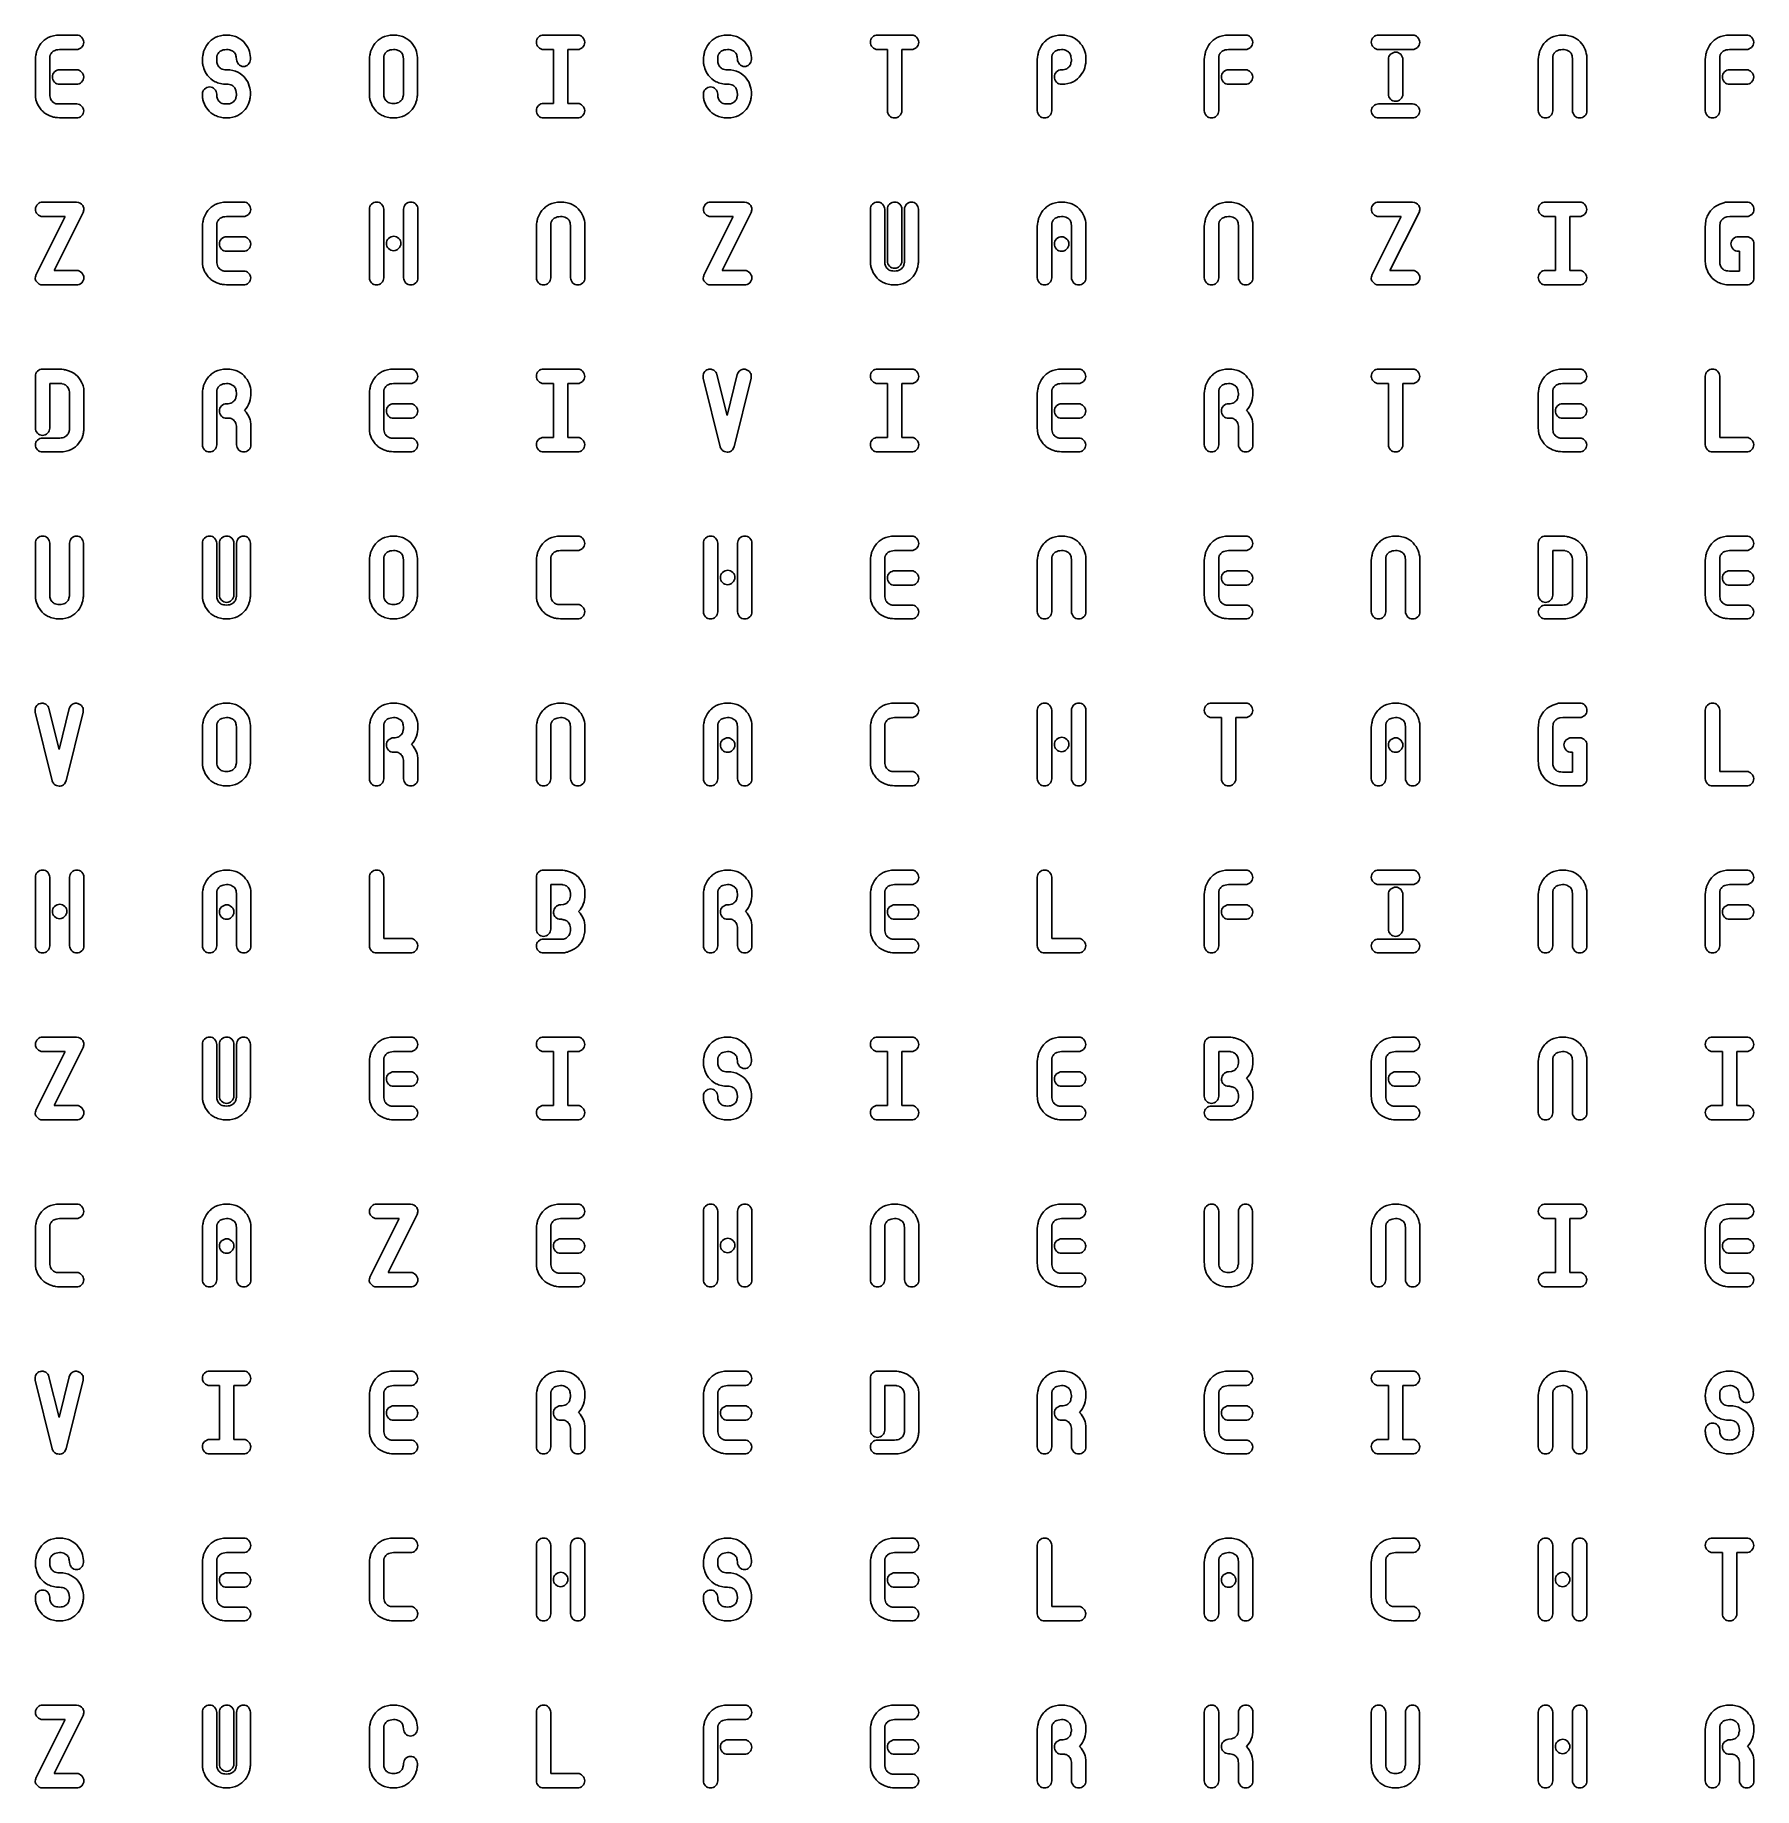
# Model space of a CAD drawing. Header units: metres. Extents: x -3 to 203, y -205 to 5.
import ezdxf

# ---------------------------------------------------------------- set-up
doc = ezdxf.new("R2010")
doc.units = ezdxf.units.M

msp = doc.modelspace()

# ---------------------------------------------------------------- linework, layer by layer
for p, q in [((-2.25212, 4.2605), (-2.35262, 4.15555)), ((-2.14461, 4.36105), (-2.25212, 4.2605)), ((-2.03012, 4.45724), (-2.14461, 4.36105)), ((-1.91168, 4.54819), (-2.03012, 4.45724)), ((-1.79337, 4.633), (-1.91168, 4.54819)), ((-1.67517, 4.71169), (-1.79337, 4.633)), ((-1.55711, 4.78424), (-1.67517, 4.71169)), ((-1.25868, 4.91199), (-1.55711, 4.78424)), ((-0.93236, 5.00323), (-1.25868, 4.91199)), ((-0.57817, 5.058), (-0.93236, 5.00323)), ((-0.19611, 5.07625), (-0.57817, 5.058)), ((1.84587, 5.07625), (-0.19611, 5.07625)), ((2.01331, 5.06042), (1.84587, 5.07625)), ((2.16862, 5.01299), (2.01331, 5.06042)), ((2.31181, 4.93393), (2.16862, 5.01299)), ((2.44287, 4.82324), (2.31181, 4.93393)), ((2.55225, 4.674), (2.44287, 4.82324)), ((2.63037, 4.52124), (2.55225, 4.674)), ((2.67725, 4.36499), (2.63037, 4.52124)), ((2.67632, 4.03587), (2.69287, 4.20525)), ((2.69287, 4.20525), (2.67725, 4.36499)), ((17.7434, 4.25224), (17.6433, 4.1465)), ((17.8503, 4.35349), (17.7434, 4.25224)), ((17.9639, 4.45024), (17.8503, 4.35349)), ((18.0814, 4.54218), (17.9639, 4.45024)), ((18.1989, 4.62799), (18.0814, 4.54218)), ((18.3164, 4.70769), (18.1989, 4.62799)), ((18.4339, 4.78125), (18.3164, 4.70769)), ((18.7311, 4.91031), (18.4339, 4.78125)), ((19.0559, 5.00249), (18.7311, 4.91031)), ((19.4081, 5.0578), (19.0559, 5.00249)), ((19.7879, 5.07625), (19.4081, 5.0578)), ((19.9845, 5.07143), (19.7879, 5.07625)), ((20.1741, 5.05699), (19.9845, 5.07143)), ((20.3569, 5.03293), (20.1741, 5.05699)), ((20.5329, 4.99924), (20.3569, 5.03293)), ((20.6998, 4.95724), (20.5329, 4.99924)), ((20.8546, 4.90724), (20.6998, 4.95724)), ((20.9973, 4.84924), (20.8546, 4.90724)), ((21.1279, 4.78325), (20.9973, 4.84924)), ((21.4068, 4.62193), (21.1279, 4.78325)), ((21.6494, 4.44499), (21.4068, 4.62193)), ((21.8557, 4.25243), (21.6494, 4.44499)), ((22.0259, 4.04424), (21.8557, 4.25243)), ((37.7434, 4.2605), (37.6433, 4.15555)), ((37.8503, 4.36105), (37.7434, 4.2605)), ((37.9639, 4.45724), (37.8503, 4.36105)), ((38.0814, 4.54819), (37.9639, 4.45724)), ((38.1989, 4.633), (38.0814, 4.54819)), ((38.3164, 4.71169), (38.1989, 4.633)), ((38.4339, 4.78424), (38.3164, 4.71169)), ((38.7311, 4.91199), (38.4339, 4.78424)), ((39.0559, 5.00323), (38.7311, 4.91199)), ((39.4081, 5.058), (39.0559, 5.00323)), ((39.7879, 5.07625), (39.4081, 5.058)), ((39.9845, 5.07143), (39.7879, 5.07625)), ((40.1741, 5.05699), (39.9845, 5.07143)), ((40.3569, 5.03293), (40.1741, 5.05699)), ((40.5329, 4.99924), (40.3569, 5.03293)), ((40.6998, 4.95731), (40.5329, 4.99924)), ((40.8546, 4.90749), (40.6998, 4.95731)), ((40.9973, 4.84981), (40.8546, 4.90749)), ((41.1279, 4.78424), (40.9973, 4.84981)), ((41.4068, 4.62337), (41.1279, 4.78424)), ((41.6494, 4.44675), (41.4068, 4.62337)), ((41.8557, 4.25436), (41.6494, 4.44675)), ((42.0259, 4.04625), (41.8557, 4.25436)), ((56.9165, 4.38074), (56.9009, 4.20525)), ((56.9009, 4.20525), (56.9166, 4.04724)), ((56.9634, 4.54224), (56.9165, 4.38074)), ((57.0415, 4.68974), (56.9634, 4.54224)), ((57.1509, 4.82324), (57.0415, 4.68974)), ((57.2986, 4.93393), (57.1509, 4.82324)), ((57.4496, 5.01299), (57.2986, 4.93393)), ((57.6041, 5.06042), (57.4496, 5.01299)), ((57.7619, 5.07625), (57.6041, 5.06042)), ((61.8459, 5.07625), (57.7619, 5.07625)), ((62.0133, 5.06042), (61.8459, 5.07625)), ((62.1686, 5.01299), (62.0133, 5.06042)), ((62.3118, 4.93393), (62.1686, 5.01299)), ((62.4429, 4.82324), (62.3118, 4.93393)), ((62.5522, 4.674), (62.4429, 4.82324)), ((62.6304, 4.52124), (62.5522, 4.674)), ((62.6772, 4.36499), (62.6304, 4.52124)), ((62.6766, 4.03587), (62.6929, 4.20525)), ((62.6929, 4.20525), (62.6772, 4.36499)), ((77.7434, 4.25224), (77.6433, 4.1465)), ((77.8503, 4.35349), (77.7434, 4.25224)), ((77.9639, 4.45024), (77.8503, 4.35349)), ((78.0814, 4.54218), (77.9639, 4.45024)), ((78.1989, 4.62799), (78.0814, 4.54218)), ((78.3164, 4.70769), (78.1989, 4.62799)), ((78.4339, 4.78125), (78.3164, 4.70769)), ((78.7311, 4.91031), (78.4339, 4.78125)), ((79.0559, 5.00249), (78.7311, 4.91031)), ((79.4081, 5.0578), (79.0559, 5.00249)), ((79.7879, 5.07625), (79.4081, 5.0578)), ((79.9845, 5.07143), (79.7879, 5.07625)), ((80.1741, 5.05699), (79.9845, 5.07143)), ((80.3569, 5.03293), (80.1741, 5.05699)), ((80.5329, 4.99924), (80.3569, 5.03293)), ((80.6998, 4.95724), (80.5329, 4.99924)), ((80.8546, 4.90724), (80.6998, 4.95724)), ((80.9973, 4.84924), (80.8546, 4.90724)), ((81.1279, 4.78325), (80.9973, 4.84924)), ((81.4068, 4.62193), (81.1279, 4.78325)), ((81.6494, 4.44499), (81.4068, 4.62193)), ((81.8557, 4.25243), (81.6494, 4.44499)), ((82.0259, 4.04424), (81.8557, 4.25243)), ((96.9165, 4.38074), (96.9009, 4.20525)), ((96.9009, 4.20525), (96.9166, 4.04724)), ((96.9634, 4.54224), (96.9165, 4.38074)), ((97.0415, 4.68974), (96.9634, 4.54224)), ((97.1509, 4.82324), (97.0415, 4.68974)), ((97.2986, 4.93393), (97.1509, 4.82324)), ((97.4496, 5.01299), (97.2986, 4.93393)), ((97.6041, 5.06042), (97.4496, 5.01299)), ((97.7619, 5.07625), (97.6041, 5.06042)), ((101.846, 5.07625), (97.7619, 5.07625)), ((102.013, 5.06042), (101.846, 5.07625)), ((102.169, 5.01299), (102.013, 5.06042)), ((102.312, 4.93393), (102.169, 5.01299)), ((102.443, 4.82324), (102.312, 4.93393)), ((102.552, 4.674), (102.443, 4.82324)), ((102.63, 4.52124), (102.552, 4.674)), ((102.677, 4.36499), (102.63, 4.52124)), ((102.693, 4.20525), (102.677, 4.36499)), ((102.677, 4.03587), (102.693, 4.20525)), ((117.753, 4.2605), (117.651, 4.15555)), ((117.861, 4.36105), (117.753, 4.2605)), ((117.976, 4.45724), (117.861, 4.36105)), ((118.095, 4.54819), (117.976, 4.45724)), ((118.214, 4.633), (118.095, 4.54819)), ((118.332, 4.71169), (118.214, 4.633)), ((118.451, 4.78424), (118.332, 4.71169)), ((118.751, 4.91199), (118.451, 4.78424)), ((119.08, 5.00323), (118.751, 4.91199)), ((119.436, 5.058), (119.08, 5.00323)), ((119.82, 5.07625), (119.436, 5.058)), ((120.019, 5.07137), (119.82, 5.07625)), ((120.211, 5.05675), (120.019, 5.07137)), ((120.396, 5.03236), (120.211, 5.05675)), ((120.574, 4.99825), (120.396, 5.03236)), ((120.742, 4.95581), (120.574, 4.99825)), ((120.899, 4.90549), (120.742, 4.95581)), ((121.043, 4.84731), (120.899, 4.90549)), ((121.175, 4.78125), (121.043, 4.84731)), ((121.457, 4.6188), (121.175, 4.78125)), ((121.702, 4.44049), (121.457, 4.6188)), ((121.911, 4.24631), (121.702, 4.44049)), ((122.083, 4.03624), (121.911, 4.24631)), ((137.748, 4.2605), (137.647, 4.15555)), ((137.855, 4.36105), (137.748, 4.2605)), ((137.97, 4.45724), (137.855, 4.36105)), ((138.088, 4.54819), (137.97, 4.45724)), ((138.207, 4.633), (138.088, 4.54819)), ((138.325, 4.71169), (138.207, 4.633)), ((138.443, 4.78424), (138.325, 4.71169)), ((138.741, 4.91199), (138.443, 4.78424)), ((139.068, 5.00323), (138.741, 4.91199)), ((139.422, 5.058), (139.068, 5.00323)), ((139.804, 5.07625), (139.422, 5.058)), ((141.846, 5.07625), (139.804, 5.07625)), ((142.013, 5.06042), (141.846, 5.07625)), ((142.169, 5.01299), (142.013, 5.06042)), ((142.312, 4.93393), (142.169, 5.01299)), ((142.443, 4.82324), (142.312, 4.93393)), ((142.552, 4.674), (142.443, 4.82324)), ((142.63, 4.52124), (142.552, 4.674)), ((142.677, 4.36499), (142.63, 4.52124)), ((142.676, 4.03587), (142.693, 4.20525)), ((142.693, 4.20525), (142.677, 4.36499)), ((156.917, 4.38074), (156.901, 4.20525)), ((156.901, 4.20525), (156.917, 4.04724)), ((156.963, 4.54224), (156.917, 4.38074)), ((157.042, 4.68974), (156.963, 4.54224)), ((157.151, 4.82324), (157.042, 4.68974)), ((157.299, 4.93393), (157.151, 4.82324)), ((157.45, 5.01299), (157.299, 4.93393)), ((157.604, 5.06042), (157.45, 5.01299)), ((157.762, 5.07625), (157.604, 5.06042)), ((161.846, 5.07625), (157.762, 5.07625)), ((162.013, 5.06042), (161.846, 5.07625)), ((162.169, 5.01299), (162.013, 5.06042)), ((162.312, 4.93393), (162.169, 5.01299)), ((162.443, 4.82324), (162.312, 4.93393)), ((162.552, 4.674), (162.443, 4.82324)), ((162.63, 4.52124), (162.552, 4.674)), ((162.677, 4.36499), (162.63, 4.52124)), ((162.676, 4.03587), (162.693, 4.20525)), ((162.693, 4.20525), (162.677, 4.36499)), ((177.753, 4.2605), (177.651, 4.15555)), ((177.861, 4.36105), (177.753, 4.2605)), ((177.976, 4.45724), (177.861, 4.36105)), ((178.095, 4.54819), (177.976, 4.45724)), ((178.214, 4.633), (178.095, 4.54819)), ((178.332, 4.71169), (178.214, 4.633)), ((178.451, 4.78424), (178.332, 4.71169)), ((178.751, 4.91199), (178.451, 4.78424)), ((179.08, 5.00323), (178.751, 4.91199)), ((179.436, 5.058), (179.08, 5.00323)), ((179.82, 5.07625), (179.436, 5.058)), ((180.019, 5.07143), (179.82, 5.07625)), ((180.211, 5.05699), (180.019, 5.07143)), ((180.396, 5.03293), (180.211, 5.05699)), ((180.574, 4.99924), (180.396, 5.03293)), ((180.742, 4.95731), (180.574, 4.99924)), ((180.899, 4.90749), (180.742, 4.95731)), ((181.043, 4.84981), (180.899, 4.90749)), ((181.175, 4.78424), (181.043, 4.84981)), ((181.457, 4.62337), (181.175, 4.78424)), ((181.702, 4.44675), (181.457, 4.62337)), ((181.911, 4.25436), (181.702, 4.44675)), ((182.083, 4.04625), (181.911, 4.25436)), ((197.748, 4.2605), (197.647, 4.15555)), ((197.855, 4.36105), (197.748, 4.2605)), ((197.97, 4.45724), (197.855, 4.36105)), ((198.088, 4.54819), (197.97, 4.45724)), ((198.207, 4.633), (198.088, 4.54819)), ((198.325, 4.71169), (198.207, 4.633)), ((198.443, 4.78424), (198.325, 4.71169)), ((198.741, 4.91199), (198.443, 4.78424)), ((199.068, 5.00323), (198.741, 4.91199)), ((199.422, 5.058), (199.068, 5.00323)), ((199.804, 5.07625), (199.422, 5.058)), ((201.846, 5.07625), (199.804, 5.07625)), ((202.013, 5.06042), (201.846, 5.07625)), ((202.169, 5.01299), (202.013, 5.06042)), ((202.312, 4.93393), (202.169, 5.01299)), ((202.443, 4.82324), (202.312, 4.93393)), ((202.552, 4.674), (202.443, 4.82324)), ((202.63, 4.52124), (202.552, 4.674)), ((202.677, 4.36499), (202.63, 4.52124)), ((202.676, 4.03587), (202.693, 4.20525)), ((202.693, 4.20525), (202.677, 4.36499)), ((-3.06961, 2.4325), (-3.09912, 2.16824)), ((-3.09912, 2.16824), (-3.09912, -1.93575)), ((-3.03711, 2.66924), (-3.06961, 2.4325)), ((-3.0183, 2.78069), (-3.03711, 2.66924)), ((-2.99686, 2.892), (-3.0183, 2.78069)), ((-2.97279, 3.00317), (-2.99686, 2.892)), ((-2.94611, 3.11424), (-2.97279, 3.00317)), ((-2.84737, 3.35512), (-2.94611, 3.11424)), ((-2.73111, 3.59074), (-2.84737, 3.35512)), ((-2.59737, 3.82112), (-2.73111, 3.59074)), ((-2.44611, 4.04625), (-2.59737, 3.82112)), ((-2.35262, 4.15555), (-2.44611, 4.04625)), ((-1.37111, 2.47824), (-1.36281, 2.52724)), ((-1.37111, -2.00075), (-1.37111, 2.47824)), ((-1.36281, 2.52724), (-1.35187, 2.57625)), ((-1.35187, 2.57625), (-1.3383, 2.62524)), ((-1.3383, 2.62524), (-1.32211, 2.67424)), ((-1.32211, 2.67424), (-1.30162, 2.72418)), ((-1.30162, 2.72418), (-1.27512, 2.77599)), ((-1.27512, 2.77599), (-1.24261, 2.82968)), ((-1.24261, 2.82968), (-1.20412, 2.88524)), ((-1.20412, 2.88524), (-1.13068, 2.978)), ((-1.13068, 2.978), (-1.04936, 3.06024)), ((-1.04936, 3.06024), (-0.96018, 3.13199)), ((-0.96018, 3.13199), (-0.86311, 3.19324)), ((-0.86311, 3.19324), (-0.74605, 3.2453)), ((-0.74605, 3.2453), (-0.59686, 3.2885)), ((-0.59686, 3.2885), (-0.41556, 3.3228)), ((-0.41556, 3.3228), (-0.20212, 3.34824)), ((-0.20212, 3.34824), (1.84387, 3.34824)), ((1.84387, 3.34824), (2.00037, 3.36406)), ((2.00037, 3.36406), (2.14987, 3.4115)), ((2.14987, 3.4115), (2.29237, 3.49055)), ((2.29237, 3.49055), (2.42787, 3.60124)), ((2.42787, 3.60124), (2.54381, 3.73387)), ((2.54381, 3.73387), (2.62662, 3.87874)), ((2.62662, 3.87874), (2.67632, 4.03587)), ((16.9304, 2.40625), (16.9009, 2.13924)), ((16.9009, 2.13924), (16.9026, 2.01581)), ((16.9629, 2.64525), (16.9304, 2.40625)), ((16.9816, 2.75774), (16.9629, 2.64525)), ((17.0029, 2.87024), (16.9816, 2.75774)), ((17.0266, 2.98274), (17.0029, 2.87024)), ((17.0529, 3.09525), (17.0266, 2.98274)), ((17.1514, 3.33818), (17.0529, 3.09525)), ((17.2671, 3.57599), (17.1514, 3.33818)), ((17.3999, 3.80869), (17.2671, 3.57599)), ((17.5499, 4.03624), (17.3999, 3.80869)), ((17.6433, 4.1465), (17.5499, 4.03624)), ((18.6289, 2.47725), (18.6371, 2.52625)), ((18.6289, 1.78824), (18.6289, 2.47725)), ((18.6371, 2.52625), (18.6479, 2.57524)), ((18.6479, 2.57524), (18.6611, 2.62424)), ((18.6611, 2.62424), (18.6769, 2.67325)), ((18.6769, 2.67325), (18.6974, 2.72356)), ((18.6974, 2.72356), (18.7241, 2.7755)), ((18.7241, 2.7755), (18.7569, 2.82906)), ((18.7569, 2.82906), (18.7959, 2.88425)), ((18.7959, 2.88425), (18.8688, 2.97743)), ((18.8688, 2.97743), (18.9496, 3.06)), ((18.9496, 3.06), (19.0383, 3.13193)), ((19.0383, 3.13193), (19.1349, 3.19324)), ((19.1349, 3.19324), (19.2519, 3.2453)), ((19.2519, 3.2453), (19.4009, 3.2885)), ((19.4009, 3.2885), (19.5819, 3.3228)), ((19.5819, 3.3228), (19.7949, 3.34824)), ((19.7949, 3.34824), (19.9798, 3.33868)), ((19.9798, 3.33868), (20.1454, 3.31)), ((20.1454, 3.31), (20.2917, 3.26218)), ((20.2917, 3.26218), (20.5417, 3.12968)), ((20.5417, 3.12968), (20.6464, 3.05699)), ((20.6464, 3.05699), (20.7327, 2.97717)), ((20.7327, 2.97717), (20.8009, 2.89024)), ((20.8009, 2.89024), (20.8534, 2.79762)), ((20.8534, 2.79762), (20.8929, 2.69974)), ((20.8929, 2.69974), (20.9194, 2.59662)), ((20.9194, 2.59662), (20.9329, 2.48824)), ((20.9329, 2.48824), (20.9969, 2.15524)), ((20.9969, 2.15524), (21.0121, 1.99918)), ((22.1973, 3.81856), (22.0259, 4.04424)), ((22.3384, 3.58849), (22.1973, 3.81856)), ((22.4492, 3.35405), (22.3384, 3.58849)), ((22.5299, 3.11525), (22.4492, 3.35405)), ((22.5872, 2.87518), (22.5299, 3.11525)), ((22.6281, 2.63599), (22.5872, 2.87518)), ((22.6527, 2.39767), (22.6281, 2.63599)), ((22.6448, 1.99187), (22.6609, 2.16025)), ((22.6609, 2.16025), (22.6527, 2.39767)), ((36.9304, 2.4325), (36.9009, 2.16824)), ((36.9009, 2.16824), (36.9009, -1.93575)), ((36.9629, 2.66924), (36.9304, 2.4325)), ((36.9816, 2.78069), (36.9629, 2.66924)), ((37.0029, 2.892), (36.9816, 2.78069)), ((37.0266, 3.00317), (37.0029, 2.892)), ((37.0529, 3.11424), (37.0266, 3.00317)), ((37.1514, 3.35512), (37.0529, 3.11424)), ((37.2671, 3.59074), (37.1514, 3.35512)), ((37.3999, 3.82112), (37.2671, 3.59074)), ((37.5499, 4.04625), (37.3999, 3.82112)), ((37.6433, 4.15555), (37.5499, 4.04625)), ((38.6289, 2.49025), (38.6371, 2.53868)), ((38.6289, -2.25774), (38.6289, 2.49025)), ((38.6371, 2.53868), (38.6479, 2.58699)), ((38.6479, 2.58699), (38.6611, 2.63518)), ((38.6611, 2.63518), (38.6769, 2.68324)), ((38.6769, 2.68324), (38.6974, 2.73262)), ((38.6974, 2.73262), (38.7241, 2.78374)), ((38.7241, 2.78374), (38.7569, 2.83662)), ((38.7569, 2.83662), (38.7959, 2.89124)), ((38.7959, 2.89124), (38.8688, 2.98299)), ((38.8688, 2.98299), (38.9496, 3.06424)), ((38.9496, 3.06424), (39.0383, 3.13499)), ((39.0383, 3.13499), (39.1349, 3.19524)), ((39.1349, 3.19524), (39.2519, 3.24643)), ((39.2519, 3.24643), (39.4009, 3.28899)), ((39.4009, 3.28899), (39.5819, 3.32294)), ((39.5819, 3.32294), (39.7949, 3.34824)), ((39.7949, 3.34824), (39.9798, 3.33875)), ((39.9798, 3.33875), (40.1454, 3.31024)), ((40.1454, 3.31024), (40.2917, 3.26274)), ((40.2917, 3.26274), (40.5417, 3.13031)), ((40.5417, 3.13031), (40.6464, 3.0575)), ((40.6464, 3.0575), (40.7327, 2.9778)), ((40.7327, 2.9778), (40.8009, 2.89124)), ((40.8009, 2.89124), (40.8534, 2.79868)), ((40.8534, 2.79868), (40.8929, 2.70099)), ((40.8929, 2.70099), (40.9194, 2.59818)), ((40.9194, 2.59818), (40.9329, 2.49025)), ((40.9329, 2.49025), (40.9969, 2.15825)), ((40.9969, 2.15825), (40.9969, -1.92574)), ((42.1973, 3.82155), (42.0259, 4.04625)), ((42.3384, 3.5925), (42.1973, 3.82155)), ((42.4492, 3.35905), (42.3384, 3.5925)), ((42.5299, 3.12125), (42.4492, 3.35905)), ((42.5872, 2.88168), (42.5299, 3.12125)), ((42.6281, 2.64299), (42.5872, 2.88168)), ((42.6527, 2.40518), (42.6281, 2.64299)), ((42.6609, 2.16824), (42.6527, 2.40518)), ((42.6609, -1.93575), (42.6609, 2.16824)), ((56.9166, 4.04724), (56.9636, 3.89624)), ((56.9636, 3.89624), (57.0421, 3.75224)), ((57.0421, 3.75224), (57.1519, 3.61525)), ((57.1519, 3.61525), (57.2843, 3.49843)), ((57.2843, 3.49843), (57.4306, 3.41499)), ((57.4306, 3.41499), (57.5908, 3.36493)), ((57.5908, 3.36493), (57.7649, 3.34824)), ((57.7649, 3.34824), (58.9489, 3.34824)), ((58.9489, 3.34824), (58.9489, -3.11574)), ((60.6769, -3.11574), (60.6769, 3.34824)), ((60.6769, 3.34824), (61.8559, 3.34824)), ((61.8559, 3.34824), (62.0104, 3.36406)), ((62.0104, 3.36406), (62.1579, 3.4115)), ((62.1579, 3.4115), (62.2984, 3.49055)), ((62.2984, 3.49055), (62.4319, 3.60124)), ((62.4319, 3.60124), (62.5461, 3.73387)), ((62.5461, 3.73387), (62.6276, 3.87874)), ((62.6276, 3.87874), (62.6766, 4.03587)), ((76.9304, 2.40625), (76.9009, 2.13924)), ((76.9009, 2.13924), (76.9026, 2.01581)), ((76.9629, 2.64525), (76.9304, 2.40625)), ((76.9816, 2.75774), (76.9629, 2.64525)), ((77.0029, 2.87024), (76.9816, 2.75774)), ((77.0266, 2.98274), (77.0029, 2.87024)), ((77.0529, 3.09525), (77.0266, 2.98274)), ((77.1514, 3.33818), (77.0529, 3.09525)), ((77.2671, 3.57599), (77.1514, 3.33818)), ((77.3999, 3.80869), (77.2671, 3.57599)), ((77.5499, 4.03624), (77.3999, 3.80869)), ((77.6433, 4.1465), (77.5499, 4.03624)), ((78.6289, 2.47725), (78.6371, 2.52625)), ((78.6289, 1.78824), (78.6289, 2.47725)), ((78.6371, 2.52625), (78.6479, 2.57524)), ((78.6479, 2.57524), (78.6611, 2.62424)), ((78.6611, 2.62424), (78.6769, 2.67325)), ((78.6769, 2.67325), (78.6974, 2.72356)), ((78.6974, 2.72356), (78.7241, 2.7755)), ((78.7241, 2.7755), (78.7569, 2.82906)), ((78.7569, 2.82906), (78.7959, 2.88425)), ((78.7959, 2.88425), (78.8688, 2.97743)), ((78.8688, 2.97743), (78.9496, 3.06)), ((78.9496, 3.06), (79.0383, 3.13193)), ((79.0383, 3.13193), (79.1349, 3.19324)), ((79.1349, 3.19324), (79.2519, 3.2453)), ((79.2519, 3.2453), (79.4009, 3.2885)), ((79.4009, 3.2885), (79.5819, 3.3228)), ((79.5819, 3.3228), (79.7949, 3.34824)), ((79.7949, 3.34824), (79.9798, 3.33868)), ((79.9798, 3.33868), (80.1454, 3.31)), ((80.1454, 3.31), (80.2917, 3.26218)), ((80.2917, 3.26218), (80.5417, 3.12968)), ((80.5417, 3.12968), (80.6464, 3.05699)), ((80.6464, 3.05699), (80.7327, 2.97717)), ((80.7327, 2.97717), (80.8009, 2.89024)), ((80.8009, 2.89024), (80.8534, 2.79762)), ((80.8534, 2.79762), (80.8929, 2.69974)), ((80.8929, 2.69974), (80.9194, 2.59662)), ((80.9194, 2.59662), (80.9329, 2.48824)), ((80.9329, 2.48824), (80.9969, 2.15524)), ((80.9969, 2.15524), (81.0121, 1.99918)), ((82.1973, 3.81856), (82.0259, 4.04424)), ((82.3384, 3.58849), (82.1973, 3.81856)), ((82.4492, 3.35405), (82.3384, 3.58849)), ((82.5299, 3.11525), (82.4492, 3.35405)), ((82.5872, 2.87518), (82.5299, 3.11525)), ((82.6281, 2.63599), (82.5872, 2.87518)), ((82.6527, 2.39767), (82.6281, 2.63599)), ((82.6448, 1.99187), (82.6609, 2.16025)), ((82.6609, 2.16025), (82.6527, 2.39767)), ((96.9166, 4.04724), (96.9636, 3.89624)), ((96.9636, 3.89624), (97.0421, 3.75224)), ((97.0421, 3.75224), (97.1519, 3.61525)), ((97.1519, 3.61525), (97.2843, 3.49843)), ((97.2843, 3.49843), (97.4306, 3.41499)), ((97.4306, 3.41499), (97.5908, 3.36493)), ((97.5908, 3.36493), (97.7649, 3.34824)), ((97.7649, 3.34824), (98.9489, 3.34824)), ((98.9489, 3.34824), (98.9489, -3.98274)), ((100.677, -3.98274), (100.677, 3.34824)), ((100.677, 3.34824), (101.856, 3.34824)), ((101.856, 3.34824), (102.01, 3.36406)), ((102.01, 3.36406), (102.158, 3.4115)), ((102.158, 3.4115), (102.298, 3.49055)), ((102.298, 3.49055), (102.432, 3.60124)), ((102.432, 3.60124), (102.546, 3.73387)), ((102.546, 3.73387), (102.628, 3.87874)), ((102.628, 3.87874), (102.677, 4.03587)), ((116.931, 2.4325), (116.901, 2.16824)), ((116.901, 2.16824), (116.901, -3.98074)), ((116.964, 2.66924), (116.931, 2.4325)), ((116.983, 2.78069), (116.964, 2.66924)), ((117.004, 2.892), (116.983, 2.78069)), ((117.028, 3.00317), (117.004, 2.892)), ((117.055, 3.11424), (117.028, 3.00317)), ((117.154, 3.35512), (117.055, 3.11424)), ((117.271, 3.59074), (117.154, 3.35512)), ((117.405, 3.82112), (117.271, 3.59074)), ((117.557, 4.04625), (117.405, 3.82112)), ((117.651, 4.15555), (117.557, 4.04625)), ((118.629, 2.48724), (118.637, 2.53574)), ((118.629, -3.98274), (118.629, 2.48724)), ((118.637, 2.53574), (118.648, 2.58424)), ((118.648, 2.58424), (118.661, 2.63274)), ((118.661, 2.63274), (118.677, 2.68124)), ((118.677, 2.68124), (118.697, 2.73105)), ((118.697, 2.73105), (118.724, 2.78249)), ((118.724, 2.78249), (118.757, 2.83556)), ((118.757, 2.83556), (118.796, 2.89024)), ((118.796, 2.89024), (118.869, 2.98206)), ((118.869, 2.98206), (118.95, 3.06349)), ((118.95, 3.06349), (119.038, 3.13455)), ((119.038, 3.13455), (119.135, 3.19524)), ((119.135, 3.19524), (119.252, 3.24643)), ((119.252, 3.24643), (119.401, 3.28899)), ((119.401, 3.28899), (119.582, 3.32294)), ((119.582, 3.32294), (119.795, 3.34824)), ((119.795, 3.34824), (119.98, 3.33856)), ((119.98, 3.33856), (120.145, 3.30949)), ((120.145, 3.30949), (120.292, 3.26105)), ((120.292, 3.26105), (120.542, 3.12668)), ((120.542, 3.12668), (120.646, 3.05299)), ((120.646, 3.05299), (120.733, 2.97218)), ((120.733, 2.97218), (120.801, 2.88425)), ((120.801, 2.88425), (120.853, 2.79056)), ((120.853, 2.79056), (120.893, 2.6915)), ((120.893, 2.6915), (120.919, 2.58705)), ((120.919, 2.58705), (120.933, 2.47725)), ((120.933, 2.47725), (120.997, 2.13924)), ((120.997, 2.13924), (120.993, 2.04906)), ((122.256, 3.80905), (122.083, 4.03624)), ((122.399, 3.5775), (122.256, 3.80905)), ((122.511, 3.34155), (122.399, 3.5775)), ((122.592, 3.10124), (122.511, 3.34155)), ((122.65, 2.85962), (122.592, 3.10124)), ((122.692, 2.61874), (122.65, 2.85962)), ((122.717, 2.37862), (122.692, 2.61874)), ((122.716, 1.92599), (122.725, 2.13924)), ((122.725, 2.13924), (122.717, 2.37862)), ((136.93, 2.4325), (136.901, 2.16824)), ((136.901, 2.16824), (136.901, -3.98074)), ((136.963, 2.66924), (136.93, 2.4325)), ((136.982, 2.78069), (136.963, 2.66924)), ((137.003, 2.892), (136.982, 2.78069)), ((137.027, 3.00317), (137.003, 2.892)), ((137.054, 3.11424), (137.027, 3.00317)), ((137.153, 3.35512), (137.054, 3.11424)), ((137.269, 3.59074), (137.153, 3.35512)), ((137.403, 3.82112), (137.269, 3.59074)), ((137.554, 4.04625), (137.403, 3.82112)), ((137.647, 4.15555), (137.554, 4.04625)), ((138.629, 2.48724), (138.637, 2.53574)), ((138.629, -3.98274), (138.629, 2.48724)), ((138.637, 2.53574), (138.648, 2.58424)), ((138.648, 2.58424), (138.662, 2.63274)), ((138.662, 2.63274), (138.678, 2.68124)), ((138.678, 2.68124), (138.698, 2.73105)), ((138.698, 2.73105), (138.725, 2.78249)), ((138.725, 2.78249), (138.757, 2.83556)), ((138.757, 2.83556), (138.796, 2.89024)), ((138.796, 2.89024), (138.869, 2.98206)), ((138.869, 2.98206), (138.951, 3.06349)), ((138.951, 3.06349), (139.04, 3.13455)), ((139.04, 3.13455), (139.137, 3.19524)), ((139.137, 3.19524), (139.254, 3.24643)), ((139.254, 3.24643), (139.403, 3.28899)), ((139.403, 3.28899), (139.584, 3.32294)), ((139.584, 3.32294), (139.798, 3.34824)), ((139.798, 3.34824), (141.844, 3.34824)), ((141.844, 3.34824), (142, 3.36406)), ((142, 3.36406), (142.15, 3.4115)), ((142.15, 3.4115), (142.292, 3.49055)), ((142.292, 3.49055), (142.428, 3.60124)), ((142.428, 3.60124), (142.544, 3.73387)), ((142.544, 3.73387), (142.627, 3.87874)), ((142.627, 3.87874), (142.676, 4.03587)), ((156.917, 4.04724), (156.963, 3.89624)), ((156.963, 3.89624), (157.042, 3.75224)), ((157.042, 3.75224), (157.151, 3.61525)), ((157.151, 3.61525), (157.283, 3.49843)), ((157.283, 3.49843), (157.429, 3.41499)), ((157.429, 3.41499), (157.588, 3.36493)), ((157.588, 3.36493), (157.762, 3.34824)), ((157.762, 3.34824), (161.846, 3.34824)), ((158.965, 2.33275), (158.949, 2.15724)), ((158.949, 2.15724), (158.949, -1.98874)), ((159.012, 2.49425), (158.965, 2.33275)), ((159.091, 2.64174), (159.012, 2.49425)), ((159.202, 2.77524), (159.091, 2.64174)), ((159.351, 2.88593), (159.202, 2.77524)), ((159.504, 2.965), (159.351, 2.88593)), ((159.66, 3.01244), (159.504, 2.965)), ((159.82, 3.02824), (159.66, 3.01244)), ((159.989, 3.01244), (159.82, 3.02824)), ((160.146, 2.965), (159.989, 3.01244)), ((160.291, 2.88593), (160.146, 2.965)), ((160.424, 2.77524), (160.291, 2.88593)), ((160.535, 2.62599), (160.424, 2.77524)), ((160.614, 2.47324), (160.535, 2.62599)), ((160.661, 2.31699), (160.614, 2.47324)), ((160.677, 2.15724), (160.661, 2.31699)), ((160.677, -1.98874), (160.677, 2.15724)), ((161.846, 3.34824), (162.002, 3.36406)), ((162.002, 3.36406), (162.151, 3.4115)), ((162.151, 3.4115), (162.293, 3.49055)), ((162.293, 3.49055), (162.429, 3.60124)), ((162.429, 3.60124), (162.544, 3.73387)), ((162.544, 3.73387), (162.627, 3.87874)), ((162.627, 3.87874), (162.676, 4.03587)), ((176.931, 2.4325), (176.901, 2.16824)), ((176.901, 2.16824), (176.901, -3.98074)), ((176.964, 2.66924), (176.931, 2.4325)), ((176.983, 2.78069), (176.964, 2.66924)), ((177.004, 2.892), (176.983, 2.78069)), ((177.028, 3.00317), (177.004, 2.892)), ((177.055, 3.11424), (177.028, 3.00317)), ((177.154, 3.35512), (177.055, 3.11424)), ((177.271, 3.59074), (177.154, 3.35512)), ((177.405, 3.82112), (177.271, 3.59074)), ((177.557, 4.04625), (177.405, 3.82112)), ((177.651, 4.15555), (177.557, 4.04625)), ((178.629, 2.48724), (178.637, 2.53574)), ((178.629, -3.98274), (178.629, 2.48724)), ((178.637, 2.53574), (178.648, 2.58424)), ((178.648, 2.58424), (178.662, 2.63274)), ((178.662, 2.63274), (178.678, 2.68124)), ((178.678, 2.68124), (178.698, 2.73105)), ((178.698, 2.73105), (178.725, 2.78249)), ((178.725, 2.78249), (178.758, 2.83556)), ((178.758, 2.83556), (178.797, 2.89024)), ((178.797, 2.89024), (178.871, 2.98206)), ((178.871, 2.98206), (178.953, 3.06349)), ((178.953, 3.06349), (179.042, 3.13455)), ((179.042, 3.13455), (179.14, 3.19524)), ((179.14, 3.19524), (179.258, 3.24643)), ((179.258, 3.24643), (179.408, 3.28899)), ((179.408, 3.28899), (179.591, 3.32294)), ((179.591, 3.32294), (179.806, 3.34824)), ((179.806, 3.34824), (179.992, 3.33868)), ((179.992, 3.33868), (180.16, 3.31)), ((180.16, 3.31), (180.308, 3.26218)), ((180.308, 3.26218), (180.561, 3.12924)), ((180.561, 3.12924), (180.666, 3.05624)), ((180.666, 3.05624), (180.753, 2.97624)), ((180.753, 2.97624), (180.822, 2.88924)), ((180.822, 2.88924), (180.875, 2.79662)), ((180.875, 2.79662), (180.915, 2.69875)), ((180.915, 2.69875), (180.941, 2.59561)), ((180.941, 2.59561), (180.997, 2.15424)), ((180.997, 2.15424), (180.997, -3.98274)), ((182.256, 3.82155), (182.083, 4.04625)), ((182.399, 3.5925), (182.256, 3.82155)), ((182.511, 3.35905), (182.399, 3.5925)), ((182.592, 3.12125), (182.511, 3.35905)), ((182.65, 2.88168), (182.592, 3.12125)), ((182.692, 2.64299), (182.65, 2.88168)), ((182.717, 2.40518), (182.692, 2.64299)), ((182.725, 2.16824), (182.717, 2.40518)), ((182.725, -3.98074), (182.725, 2.16824)), ((196.93, 2.4325), (196.901, 2.16824)), ((196.901, 2.16824), (196.901, -3.98074)), ((196.963, 2.66924), (196.93, 2.4325)), ((196.982, 2.78069), (196.963, 2.66924)), ((197.003, 2.892), (196.982, 2.78069)), ((197.027, 3.00317), (197.003, 2.892)), ((197.054, 3.11424), (197.027, 3.00317)), ((197.153, 3.35512), (197.054, 3.11424)), ((197.269, 3.59074), (197.153, 3.35512)), ((197.403, 3.82112), (197.269, 3.59074)), ((197.554, 4.04625), (197.403, 3.82112)), ((197.647, 4.15555), (197.554, 4.04625)), ((198.629, 2.48724), (198.637, 2.53574)), ((198.629, -3.98274), (198.629, 2.48724)), ((198.637, 2.53574), (198.648, 2.58424)), ((198.648, 2.58424), (198.662, 2.63274)), ((198.662, 2.63274), (198.678, 2.68124)), ((198.678, 2.68124), (198.698, 2.73105)), ((198.698, 2.73105), (198.725, 2.78249)), ((198.725, 2.78249), (198.757, 2.83556)), ((198.757, 2.83556), (198.796, 2.89024)), ((198.796, 2.89024), (198.869, 2.98206)), ((198.869, 2.98206), (198.951, 3.06349)), ((198.951, 3.06349), (199.04, 3.13455)), ((199.04, 3.13455), (199.137, 3.19524)), ((199.137, 3.19524), (199.254, 3.24643)), ((199.254, 3.24643), (199.403, 3.28899)), ((199.403, 3.28899), (199.584, 3.32294)), ((199.584, 3.32294), (199.798, 3.34824)), ((199.798, 3.34824), (201.844, 3.34824)), ((201.844, 3.34824), (202, 3.36406)), ((202, 3.36406), (202.15, 3.4115)), ((202.15, 3.4115), (202.292, 3.49055)), ((202.292, 3.49055), (202.428, 3.60124)), ((202.428, 3.60124), (202.544, 3.73387)), ((202.544, 3.73387), (202.627, 3.87874)), ((202.627, 3.87874), (202.676, 4.03587)), ((-1.03549, 0.22862), (-1.05112, 0.05925)), ((-1.05112, 0.05925), (-1.03549, -0.10049)), ((-0.98862, 0.38574), (-1.03549, 0.22862)), ((-0.91049, 0.53062), (-0.98862, 0.38574)), ((-0.80112, 0.66324), (-0.91049, 0.53062)), ((-0.65387, 0.77393), (-0.80112, 0.66324)), ((-0.50311, 0.853), (-0.65387, 0.77393)), ((-0.34886, 0.90044), (-0.50311, 0.853)), ((-0.19112, 0.91624), (-0.34886, 0.90044)), ((1.84688, 0.91624), (-0.19112, 0.91624)), ((2.01425, 0.89955), (1.84688, 0.91624)), ((2.16937, 0.84949), (2.01425, 0.89955)), ((2.31224, 0.76605), (2.16937, 0.84949)), ((2.44287, 0.64925), (2.31224, 0.76605)), ((2.55225, 0.51224), (2.44287, 0.64925)), ((2.63037, 0.36824), (2.55225, 0.51224)), ((2.67725, 0.21724), (2.63037, 0.36824)), ((2.67638, -0.11624), (2.69287, 0.05925)), ((2.69287, 0.05925), (2.67725, 0.21724)), ((16.9026, 2.01581), (16.9076, 1.8985)), ((16.9076, 1.8985), (16.9161, 1.78731)), ((16.9161, 1.78731), (16.9279, 1.68224)), ((16.9279, 1.68224), (16.9475, 1.56837)), ((16.9475, 1.56837), (16.9784, 1.42975)), ((16.9784, 1.42975), (17.0205, 1.26637)), ((17.0205, 1.26637), (17.0739, 1.07825)), ((17.0739, 1.07825), (17.1467, 0.87599)), ((17.1467, 0.87599), (17.2471, 0.66924)), ((17.2471, 0.66924), (17.3752, 0.45799)), ((17.3752, 0.45799), (17.5309, 0.24225)), ((17.5309, 0.24225), (17.7151, 0.03131)), ((17.7151, 0.03131), (17.9279, -0.1655)), ((18.6651, 1.66261), (18.6289, 1.78824)), ((18.7049, 1.55275), (18.6651, 1.66261)), ((18.7481, 1.45862), (18.7049, 1.55275)), ((18.7949, 1.38025), (18.7481, 1.45862)), ((18.8751, 1.27431), (18.7949, 1.38025)), ((18.9639, 1.18149), (18.8751, 1.27431)), ((19.0611, 1.10181), (18.9639, 1.18149)), ((19.1669, 1.03525), (19.0611, 1.10181)), ((19.2886, 0.98318), (19.1669, 1.03525)), ((19.4329, 0.946), (19.2886, 0.98318)), ((19.5996, 0.92368), (19.4329, 0.946)), ((19.7889, 0.91624), (19.5996, 0.92368)), ((20.1808, 0.89725), (19.7889, 0.91624)), ((20.5416, 0.84024), (20.1808, 0.89725)), ((20.8713, 0.74524), (20.5416, 0.84024)), ((21.1699, 0.61224), (20.8713, 0.74524)), ((21.0121, 1.99918), (21.0576, 1.84999)), ((21.0576, 1.84999), (21.1336, 1.70769)), ((21.1336, 1.70769), (21.2399, 1.57224)), ((21.4356, 0.45424), (21.1699, 0.61224)), ((21.2399, 1.57224), (21.3686, 1.45718)), ((21.3686, 1.45718), (21.5109, 1.375)), ((21.6669, 0.28424), (21.4356, 0.45424)), ((21.5109, 1.375), (21.6666, 1.32568)), ((21.6666, 1.32568), (21.8359, 1.30925)), ((21.8636, 0.10225), (21.6669, 0.28424)), ((21.8359, 1.30925), (21.988, 1.32494)), ((22.0259, -0.09174), (21.8636, 0.10225)), ((21.988, 1.32494), (22.1334, 1.37199)), ((22.1334, 1.37199), (22.272, 1.45042)), ((22.272, 1.45042), (22.4039, 1.56024)), ((22.4039, 1.56024), (22.5163, 1.69186)), ((22.5163, 1.69186), (22.5966, 1.83574)), ((22.5966, 1.83574), (22.6448, 1.99187)), ((76.9026, 2.01581), (76.9076, 1.8985)), ((76.9076, 1.8985), (76.9161, 1.78731)), ((76.9161, 1.78731), (76.9279, 1.68224)), ((76.9279, 1.68224), (76.9475, 1.56837)), ((76.9475, 1.56837), (76.9784, 1.42975)), ((76.9784, 1.42975), (77.0205, 1.26637)), ((77.0205, 1.26637), (77.0739, 1.07825)), ((77.0739, 1.07825), (77.1467, 0.87599)), ((77.1467, 0.87599), (77.2471, 0.66924)), ((77.2471, 0.66924), (77.3752, 0.45799)), ((77.3752, 0.45799), (77.5309, 0.24225)), ((77.5309, 0.24225), (77.7151, 0.03131)), ((77.7151, 0.03131), (77.9279, -0.1655)), ((78.6651, 1.66261), (78.6289, 1.78824)), ((78.7049, 1.55275), (78.6651, 1.66261)), ((78.7481, 1.45862), (78.7049, 1.55275)), ((78.7949, 1.38025), (78.7481, 1.45862)), ((78.8751, 1.27431), (78.7949, 1.38025)), ((78.9639, 1.18149), (78.8751, 1.27431)), ((79.0611, 1.10181), (78.9639, 1.18149)), ((79.1669, 1.03525), (79.0611, 1.10181)), ((79.2886, 0.98318), (79.1669, 1.03525)), ((79.4329, 0.946), (79.2886, 0.98318)), ((79.5996, 0.92368), (79.4329, 0.946)), ((79.7889, 0.91624), (79.5996, 0.92368)), ((80.1808, 0.89725), (79.7889, 0.91624)), ((80.5416, 0.84024), (80.1808, 0.89725)), ((80.8713, 0.74524), (80.5416, 0.84024)), ((81.1699, 0.61224), (80.8713, 0.74524)), ((81.0121, 1.99918), (81.0576, 1.84999)), ((81.0576, 1.84999), (81.1336, 1.70769)), ((81.1336, 1.70769), (81.2399, 1.57224)), ((81.4356, 0.45424), (81.1699, 0.61224)), ((81.2399, 1.57224), (81.3686, 1.45718)), ((81.3686, 1.45718), (81.5109, 1.375)), ((81.6669, 0.28424), (81.4356, 0.45424)), ((81.5109, 1.375), (81.6666, 1.32568)), ((81.6666, 1.32568), (81.8359, 1.30925)), ((81.8636, 0.10225), (81.6669, 0.28424)), ((81.8359, 1.30925), (81.988, 1.32494)), ((82.0259, -0.09174), (81.8636, 0.10225)), ((81.988, 1.32494), (82.1334, 1.37199)), ((82.1334, 1.37199), (82.272, 1.45042)), ((82.272, 1.45042), (82.4039, 1.56024)), ((82.4039, 1.56024), (82.5163, 1.69186)), ((82.5163, 1.69186), (82.5966, 1.83574)), ((82.5966, 1.83574), (82.6448, 1.99187)), ((118.964, 0.22862), (118.949, 0.05925)), ((118.949, 0.05925), (118.965, -0.10049)), ((119.011, 0.38574), (118.964, 0.22862)), ((119.088, 0.53062), (119.011, 0.38574)), ((119.197, 0.66324), (119.088, 0.53062)), ((119.343, 0.77393), (119.197, 0.66324)), ((119.493, 0.853), (119.343, 0.77393)), ((119.646, 0.90044), (119.493, 0.853)), ((119.803, 0.91624), (119.646, 0.90044)), ((119.986, 0.92418), (119.803, 0.91624)), ((120.151, 0.948), (119.986, 0.92418)), ((120.296, 0.98769), (120.151, 0.948)), ((120.423, 1.04324), (120.296, 0.98769)), ((120.551, 1.13474), (120.423, 1.04324)), ((120.659, 1.22725), (120.551, 1.13474)), ((120.747, 1.32074), (120.659, 1.22725)), ((120.816, 1.41524), (120.747, 1.32074)), ((120.867, 1.50981), (120.816, 1.41524)), ((120.904, 1.60349), (120.867, 1.50981)), ((120.926, 1.6963), (120.904, 1.60349)), ((120.933, 1.78824), (120.926, 1.6963)), ((120.961, 1.87355), (120.933, 1.78824)), ((120.981, 1.96049), (120.961, 1.87355)), ((120.993, 2.04906), (120.981, 1.96049)), ((121.702, -0.17248), (121.909, 0.02255)), ((121.909, 0.02255), (122.088, 0.23525)), ((122.088, 0.23525), (122.242, 0.45975)), ((122.242, 0.45975), (122.377, 0.69025)), ((122.377, 0.69025), (122.491, 0.92674)), ((122.491, 0.92674), (122.585, 1.16924)), ((122.585, 1.16924), (122.646, 1.44099)), ((122.646, 1.44099), (122.69, 1.69324)), ((122.69, 1.69324), (122.716, 1.92599)), ((138.965, 0.22862), (138.949, 0.05925)), ((138.949, 0.05925), (138.965, -0.10049)), ((139.011, 0.38574), (138.965, 0.22862)), ((139.09, 0.53062), (139.011, 0.38574)), ((139.199, 0.66324), (139.09, 0.53062)), ((139.346, 0.77393), (139.199, 0.66324)), ((139.497, 0.853), (139.346, 0.77393)), ((139.651, 0.90044), (139.497, 0.853)), ((139.809, 0.91624), (139.651, 0.90044)), ((141.847, 0.91624), (139.809, 0.91624)), ((142.014, 0.89955), (141.847, 0.91624)), ((142.169, 0.84949), (142.014, 0.89955)), ((142.312, 0.76605), (142.169, 0.84949)), ((142.443, 0.64925), (142.312, 0.76605)), ((142.552, 0.51224), (142.443, 0.64925)), ((142.63, 0.36824), (142.552, 0.51224)), ((142.677, 0.21724), (142.63, 0.36824)), ((142.676, -0.11624), (142.693, 0.05925)), ((142.693, 0.05925), (142.677, 0.21724)), ((198.965, 0.22862), (198.949, 0.05925)), ((198.949, 0.05925), (198.965, -0.10049)), ((199.011, 0.38574), (198.965, 0.22862)), ((199.09, 0.53062), (199.011, 0.38574)), ((199.199, 0.66324), (199.09, 0.53062)), ((199.346, 0.77393), (199.199, 0.66324)), ((199.497, 0.853), (199.346, 0.77393)), ((199.651, 0.90044), (199.497, 0.853)), ((199.809, 0.91624), (199.651, 0.90044)), ((201.847, 0.91624), (199.809, 0.91624)), ((202.014, 0.89955), (201.847, 0.91624)), ((202.169, 0.84949), (202.014, 0.89955)), ((202.312, 0.76605), (202.169, 0.84949)), ((202.443, 0.64925), (202.312, 0.76605)), ((202.552, 0.51224), (202.443, 0.64925)), ((202.63, 0.36824), (202.552, 0.51224)), ((202.677, 0.21724), (202.63, 0.36824)), ((202.676, -0.11624), (202.693, 0.05925)), ((202.693, 0.05925), (202.677, 0.21724)), ((-3.09912, -1.93575), (-3.08086, -2.31837)), ((-1.36336, -2.19987), (-1.37111, -2.00075)), ((-1.03549, -0.10049), (-0.98862, -0.25674)), ((-0.98862, -0.25674), (-0.91049, -0.40948)), ((-0.91049, -0.40948), (-0.80112, -0.55875)), ((-0.80112, -0.55875), (-0.66962, -0.66943)), ((-0.66962, -0.66943), (-0.52411, -0.74849)), ((-0.52411, -0.74849), (-0.36461, -0.79593)), ((-0.36461, -0.79593), (-0.19112, -0.81174)), ((-0.19112, -0.81174), (1.84688, -0.81174)), ((1.84688, -0.81174), (2.00287, -0.79593)), ((2.00287, -0.79593), (2.15187, -0.74849)), ((2.15187, -0.74849), (2.29387, -0.66943)), ((2.29387, -0.66943), (2.42888, -0.55875)), ((2.42888, -0.55875), (2.54437, -0.42525)), ((2.54437, -0.42525), (2.62688, -0.27774)), ((2.62688, -0.27774), (2.67638, -0.11624)), ((16.9167, -1.81931), (16.9009, -1.98674)), ((16.9009, -1.98674), (16.9026, -2.1488)), ((16.9641, -1.66399), (16.9167, -1.81931)), ((17.0432, -1.5208), (16.9641, -1.66399)), ((17.1539, -1.38974), (17.0432, -1.5208)), ((17.3031, -1.28036), (17.1539, -1.38974)), ((17.4559, -1.20224), (17.3031, -1.28036)), ((17.6121, -1.15536), (17.4559, -1.20224)), ((17.7719, -1.13974), (17.6121, -1.15536)), ((17.9413, -1.15625), (17.7719, -1.13974)), ((17.9279, -0.1655), (18.1691, -0.34818)), ((18.0984, -1.20575), (17.9413, -1.15625)), ((18.2433, -1.28824), (18.0984, -1.20575)), ((18.1691, -0.34818), (18.4389, -0.51674)), ((18.3759, -1.40375), (18.2433, -1.28824)), ((18.4866, -1.53918), (18.3759, -1.40375)), ((18.4389, -0.51674), (18.5817, -0.57718)), ((18.5656, -1.68149), (18.4866, -1.53918)), ((18.6131, -1.83067), (18.5656, -1.68149)), ((18.5817, -0.57718), (18.7331, -0.63249)), ((18.6289, -1.98674), (18.6131, -1.83067)), ((18.6289, -2.32074), (18.6289, -1.98674)), ((18.7331, -0.63249), (18.8932, -0.68268)), ((18.8932, -0.68268), (19.0619, -0.72774)), ((19.0619, -0.72774), (19.2379, -0.7645)), ((19.2379, -0.7645), (19.4191, -0.79074)), ((19.4191, -0.79074), (19.6055, -0.80649)), ((19.6055, -0.80649), (19.7969, -0.81174)), ((19.7969, -0.81174), (19.9818, -0.81999)), ((19.9818, -0.81999), (20.1484, -0.84474)), ((20.1484, -0.84474), (20.2968, -0.88599)), ((20.2968, -0.88599), (20.4269, -0.94374)), ((20.4269, -0.94374), (20.5405, -1.01274)), ((20.5405, -1.01274), (20.6384, -1.08875)), ((20.6384, -1.08875), (20.7205, -1.17174)), ((20.7205, -1.17174), (20.7869, -1.26175)), ((20.7869, -1.26175), (20.8402, -1.35649)), ((20.8402, -1.35649), (20.8824, -1.45374)), ((20.8824, -1.45374), (20.9133, -1.5535)), ((20.9133, -1.5535), (20.9969, -1.98874)), ((20.9929, -2.08224), (20.9809, -2.16875)), ((20.9969, -1.98874), (20.9929, -2.08224)), ((22.1968, -0.31137), (22.0259, -0.09174)), ((22.3366, -0.54124), (22.1968, -0.31137)), ((22.4453, -0.78137), (22.3366, -0.54124)), ((22.5229, -1.03174), (22.4453, -0.78137)), ((22.5833, -1.26543), (22.5229, -1.03174)), ((22.6264, -1.4975), (22.5833, -1.26543)), ((22.6523, -1.72794), (22.6264, -1.4975)), ((22.6504, -2.17949), (22.6582, -2.06418)), ((22.6609, -1.95674), (22.6523, -1.72794)), ((22.6582, -2.06418), (22.6609, -1.95674)), ((36.9009, -1.93575), (36.9026, -2.09799)), ((36.9026, -2.09799), (36.9076, -2.23674)), ((40.9929, -2.01886), (40.9809, -2.10524)), ((40.9969, -1.92574), (40.9929, -2.01886)), ((42.6504, -2.16025), (42.6582, -2.04411)), ((42.6582, -2.04411), (42.6609, -1.93575)), ((76.9167, -1.81931), (76.9009, -1.98674)), ((76.9009, -1.98674), (76.9026, -2.1488)), ((76.9641, -1.66399), (76.9167, -1.81931)), ((77.0432, -1.5208), (76.9641, -1.66399)), ((77.1539, -1.38974), (77.0432, -1.5208)), ((77.3031, -1.28036), (77.1539, -1.38974)), ((77.4559, -1.20224), (77.3031, -1.28036)), ((77.6121, -1.15536), (77.4559, -1.20224)), ((77.7719, -1.13974), (77.6121, -1.15536)), ((77.9413, -1.15625), (77.7719, -1.13974)), ((77.9279, -0.1655), (78.1691, -0.34818)), ((78.0984, -1.20575), (77.9413, -1.15625)), ((78.2433, -1.28824), (78.0984, -1.20575)), ((78.1691, -0.34818), (78.4389, -0.51674)), ((78.3759, -1.40375), (78.2433, -1.28824)), ((78.4866, -1.53918), (78.3759, -1.40375)), ((78.4389, -0.51674), (78.5817, -0.57718)), ((78.5656, -1.68149), (78.4866, -1.53918)), ((78.6131, -1.83067), (78.5656, -1.68149)), ((78.5817, -0.57718), (78.7331, -0.63249)), ((78.6289, -1.98674), (78.6131, -1.83067)), ((78.6289, -2.32074), (78.6289, -1.98674)), ((78.7331, -0.63249), (78.8932, -0.68268)), ((78.8932, -0.68268), (79.0619, -0.72774)), ((79.0619, -0.72774), (79.2379, -0.7645)), ((79.2379, -0.7645), (79.4191, -0.79074)), ((79.4191, -0.79074), (79.6055, -0.80649)), ((79.6055, -0.80649), (79.7969, -0.81174)), ((79.7969, -0.81174), (79.9818, -0.81999)), ((79.9818, -0.81999), (80.1484, -0.84474)), ((80.1484, -0.84474), (80.2968, -0.88599)), ((80.2968, -0.88599), (80.4269, -0.94374)), ((80.4269, -0.94374), (80.5405, -1.01274)), ((80.5405, -1.01274), (80.6384, -1.08875)), ((80.6384, -1.08875), (80.7205, -1.17174)), ((80.7205, -1.17174), (80.7869, -1.26175)), ((80.7869, -1.26175), (80.8402, -1.35649)), ((80.8402, -1.35649), (80.8824, -1.45374)), ((80.8824, -1.45374), (80.9133, -1.5535)), ((80.9133, -1.5535), (80.9969, -1.98874)), ((80.9929, -2.08224), (80.9809, -2.16875)), ((80.9969, -1.98874), (80.9929, -2.08224)), ((82.1968, -0.31137), (82.0259, -0.09174)), ((82.3366, -0.54124), (82.1968, -0.31137)), ((82.4453, -0.78137), (82.3366, -0.54124)), ((82.5229, -1.03174), (82.4453, -0.78137)), ((82.5833, -1.26543), (82.5229, -1.03174)), ((82.6264, -1.4975), (82.5833, -1.26543)), ((82.6523, -1.72794), (82.6264, -1.4975)), ((82.6504, -2.17949), (82.6582, -2.06418)), ((82.6609, -1.95674), (82.6523, -1.72794)), ((82.6582, -2.06418), (82.6609, -1.95674)), ((118.965, -0.10049), (119.012, -0.25674)), ((119.012, -0.25674), (119.091, -0.40948)), ((119.091, -0.40948), (119.201, -0.55875)), ((119.201, -0.55875), (119.333, -0.66943)), ((119.333, -0.66943), (119.48, -0.74849)), ((119.48, -0.74849), (119.641, -0.79593)), ((119.641, -0.79593), (119.816, -0.81174)), ((119.816, -0.81174), (120.212, -0.79286)), ((120.212, -0.79286), (120.574, -0.73624)), ((120.574, -0.73624), (120.904, -0.64186)), ((120.904, -0.64186), (121.2, -0.50974)), ((121.2, -0.50974), (121.465, -0.34993)), ((121.465, -0.34993), (121.702, -0.17248)), ((138.965, -0.10049), (139.011, -0.25674)), ((139.011, -0.25674), (139.09, -0.40948)), ((139.09, -0.40948), (139.199, -0.55875)), ((139.199, -0.55875), (139.33, -0.66943)), ((139.33, -0.66943), (139.476, -0.74849)), ((139.476, -0.74849), (139.635, -0.79593)), ((139.635, -0.79593), (139.809, -0.81174)), ((139.809, -0.81174), (141.847, -0.81174)), ((141.847, -0.81174), (142.003, -0.79593)), ((142.003, -0.79593), (142.152, -0.74849)), ((142.152, -0.74849), (142.294, -0.66943)), ((142.294, -0.66943), (142.429, -0.55875)), ((142.429, -0.55875), (142.544, -0.42525)), ((142.544, -0.42525), (142.627, -0.27774)), ((142.627, -0.27774), (142.676, -0.11624)), ((158.949, -1.98874), (158.965, -2.1485)), ((160.66, -2.16425), (160.677, -1.98874)), ((198.965, -0.10049), (199.011, -0.25674)), ((199.011, -0.25674), (199.09, -0.40948)), ((199.09, -0.40948), (199.199, -0.55875)), ((199.199, -0.55875), (199.33, -0.66943)), ((199.33, -0.66943), (199.476, -0.74849)), ((199.476, -0.74849), (199.635, -0.79593)), ((199.635, -0.79593), (199.809, -0.81174)), ((199.809, -0.81174), (201.847, -0.81174)), ((201.847, -0.81174), (202.003, -0.79593)), ((202.003, -0.79593), (202.152, -0.74849)), ((202.152, -0.74849), (202.294, -0.66943)), ((202.294, -0.66943), (202.429, -0.55875)), ((202.429, -0.55875), (202.544, -0.42525)), ((202.544, -0.42525), (202.627, -0.27774)), ((202.627, -0.27774), (202.676, -0.11624)), ((-3.08086, -2.31837), (-3.02611, -2.67325)), ((-3.02611, -2.67325), (-2.93486, -3.00037)), ((-2.93486, -3.00037), (-2.80711, -3.29974)), ((-2.80711, -3.29974), (-2.73462, -3.4178)), ((-2.73462, -3.4178), (-2.65611, -3.536)), ((-2.65611, -3.536), (-2.57161, -3.65431)), ((-2.57161, -3.65431), (-2.48111, -3.77274)), ((-2.48111, -3.77274), (-2.38499, -3.8873)), ((-2.38499, -3.8873), (-2.28461, -3.995)), ((-2.28461, -3.995), (-2.17999, -4.09581)), ((-2.17999, -4.09581), (-2.07111, -4.18974)), ((-2.07111, -4.18974), (-1.84648, -4.34105)), ((-1.34012, -2.37624), (-1.36336, -2.19987)), ((-1.30136, -2.52986), (-1.34012, -2.37624)), ((-1.24712, -2.66074), (-1.30136, -2.52986)), ((-1.16936, -2.76668), (-1.24712, -2.66074)), ((-1.08812, -2.86049), (-1.16936, -2.76668)), ((-1.00336, -2.94218), (-1.08812, -2.86049)), ((-0.91512, -3.01175), (-1.00336, -2.94218)), ((-0.86055, -3.05067), (-0.91512, -3.01175)), ((-0.80786, -3.0835), (-0.86055, -3.05067)), ((-0.75705, -3.11018), (-0.80786, -3.0835)), ((-0.70812, -3.13074), (-0.75705, -3.11018)), ((-0.65961, -3.14693), (-0.70812, -3.13074)), ((-0.61111, -3.16049), (-0.65961, -3.14693)), ((-0.56261, -3.17143), (-0.61111, -3.16049)), ((-0.51411, -3.17975), (-0.56261, -3.17143)), ((1.84987, -3.17975), (-0.51411, -3.17975)), ((2.01637, -3.1958), (1.84987, -3.17975)), ((2.17087, -3.24399), (2.01637, -3.1958)), ((2.31337, -3.32431), (2.17087, -3.24399)), ((2.44388, -3.43674), (2.31337, -3.32431)), ((2.55281, -3.56862), (2.44388, -3.43674)), ((2.63062, -3.70724), (2.55281, -3.56862)), ((2.62688, -4.32974), (2.67638, -4.174)), ((2.67731, -3.85262), (2.63062, -3.70724)), ((2.67638, -4.174), (2.69287, -4.00475)), ((2.69287, -4.00475), (2.67731, -3.85262)), ((16.9026, -2.1488), (16.9076, -2.28699)), ((16.9076, -2.28699), (16.9161, -2.40131)), ((16.9161, -2.40131), (16.9279, -2.49174)), ((16.9279, -2.49174), (16.9462, -2.57793)), ((16.9462, -2.57793), (16.9731, -2.6805)), ((16.9731, -2.6805), (17.0087, -2.79942)), ((17.0087, -2.79942), (17.0529, -2.93474)), ((17.0529, -2.93474), (17.1405, -3.18086)), ((17.1405, -3.18086), (17.2514, -3.41524)), ((17.2514, -3.41524), (17.3855, -3.63786)), ((17.3855, -3.63786), (17.5429, -3.84874)), ((17.5429, -3.84874), (17.7257, -4.04643)), ((17.7257, -4.04643), (17.9351, -4.2305)), ((18.6652, -2.44449), (18.6289, -2.32074)), ((18.7051, -2.55275), (18.6652, -2.44449)), ((18.7487, -2.64549), (18.7051, -2.55275)), ((18.7959, -2.72275), (18.7487, -2.64549)), ((18.8763, -2.8268), (18.7959, -2.72275)), ((18.9654, -2.918), (18.8763, -2.8268)), ((19.0633, -2.99631), (18.9654, -2.918)), ((19.1699, -3.06174), (19.0633, -2.99631)), ((19.2922, -3.11337), (19.1699, -3.06174)), ((19.4371, -3.15024), (19.2922, -3.11337)), ((19.6047, -3.17236), (19.4371, -3.15024)), ((19.7949, -3.17975), (19.6047, -3.17236)), ((19.9798, -3.17194), (19.7949, -3.17975)), ((20.1454, -3.1485), (19.9798, -3.17194)), ((20.2917, -3.10944), (20.1454, -3.1485)), ((20.4189, -3.05475), (20.2917, -3.10944)), ((20.5479, -2.96431), (20.4189, -3.05475)), ((20.6569, -2.87299), (20.5479, -2.96431)), ((20.7459, -2.78081), (20.6569, -2.87299)), ((20.8149, -2.68774), (20.7459, -2.78081)), ((20.8665, -2.59468), (20.8149, -2.68774)), ((20.9034, -2.50249), (20.8665, -2.59468)), ((20.9255, -2.41118), (20.9034, -2.50249)), ((20.9329, -2.32074), (20.9255, -2.41118)), ((20.9609, -2.24825), (20.9329, -2.32074)), ((20.9809, -2.16875), (20.9609, -2.24825)), ((21.6401, -4.23099), (21.8459, -4.04506)), ((21.8459, -4.04506), (22.0249, -3.84274)), ((22.0249, -3.84274), (22.1805, -3.62617)), ((22.1805, -3.62617), (22.3154, -3.3985)), ((22.3154, -3.3985), (22.4295, -3.15968)), ((22.4295, -3.15968), (22.5229, -2.90974)), ((22.5229, -2.90974), (22.5495, -2.80237)), ((22.5495, -2.80237), (22.5744, -2.68724)), ((22.5744, -2.68724), (22.5975, -2.56436)), ((22.5975, -2.56436), (22.6189, -2.43375)), ((22.6189, -2.43375), (22.6373, -2.30267)), ((22.6373, -2.30267), (22.6504, -2.17949)), ((36.9076, -2.23674), (36.9161, -2.35199)), ((36.9161, -2.35199), (36.9279, -2.44374)), ((36.9279, -2.44374), (36.9462, -2.532)), ((36.9462, -2.532), (36.9731, -2.63675)), ((36.9731, -2.63675), (37.0087, -2.758)), ((37.0087, -2.758), (37.0529, -2.89574)), ((37.0529, -2.89574), (37.1405, -3.14719)), ((37.1405, -3.14719), (37.2514, -3.38649)), ((37.2514, -3.38649), (37.3855, -3.61368)), ((37.3855, -3.61368), (37.5429, -3.82874)), ((37.5429, -3.82874), (37.7257, -4.0303)), ((37.7257, -4.0303), (37.9351, -4.21799)), ((38.6652, -2.38142), (38.6289, -2.25774)), ((38.7051, -2.48949), (38.6652, -2.38142)), ((38.7487, -2.58192), (38.7051, -2.48949)), ((38.7959, -2.65874), (38.7487, -2.58192)), ((38.8763, -2.76324), (38.7959, -2.65874)), ((38.9654, -2.85474), (38.8763, -2.76324)), ((39.0633, -2.93324), (38.9654, -2.85474)), ((39.1699, -2.99875), (39.0633, -2.93324)), ((39.2922, -3.04993), (39.1699, -2.99875)), ((39.4371, -3.08649), (39.2922, -3.04993)), ((39.6047, -3.10843), (39.4371, -3.08649)), ((39.7949, -3.11574), (39.6047, -3.10843)), ((39.9798, -3.10793), (39.7949, -3.11574)), ((40.1454, -3.08449), (39.9798, -3.10793)), ((40.2917, -3.04543), (40.1454, -3.08449)), ((40.4189, -2.99074), (40.2917, -3.04543)), ((40.5479, -2.90036), (40.4189, -2.99074)), ((40.6569, -2.80925), (40.5479, -2.90036)), ((40.7459, -2.71736), (40.6569, -2.80925)), ((40.8149, -2.62474), (40.7459, -2.71736)), ((40.8665, -2.53168), (40.8149, -2.62474)), ((40.9034, -2.4395), (40.8665, -2.53168)), ((40.9255, -2.34818), (40.9034, -2.4395)), ((40.9329, -2.25774), (40.9255, -2.34818)), ((40.9609, -2.18486), (40.9329, -2.25774)), ((40.9809, -2.10524), (40.9609, -2.18486)), ((41.6401, -4.22675), (41.8459, -4.03949)), ((41.8459, -4.03949), (42.0249, -3.83574)), ((42.0249, -3.83574), (42.1805, -3.61761)), ((42.1805, -3.61761), (42.3154, -3.38824)), ((42.3154, -3.38824), (42.4295, -3.14761)), ((42.4295, -3.14761), (42.5229, -2.89574)), ((42.5229, -2.89574), (42.5495, -2.78737)), ((42.5495, -2.78737), (42.5744, -2.67125)), ((42.5744, -2.67125), (42.5975, -2.54736)), ((42.5975, -2.54736), (42.6189, -2.41574)), ((42.6189, -2.41574), (42.6373, -2.28412)), ((42.6373, -2.28412), (42.6504, -2.16025)), ((56.9166, -3.80336), (56.9009, -3.97275)), ((56.9009, -3.97275), (56.9165, -4.13249)), ((56.9165, -4.13249), (56.9634, -4.28874)), ((56.9636, -3.64624), (56.9166, -3.80336)), ((57.0421, -3.50137), (56.9636, -3.64624)), ((57.1519, -3.36874), (57.0421, -3.50137)), ((57.2997, -3.25806), (57.1519, -3.36874)), ((57.4511, -3.17899), (57.2997, -3.25806)), ((57.6062, -3.13156), (57.4511, -3.17899)), ((57.7649, -3.11574), (57.6062, -3.13156)), ((58.9489, -3.11574), (57.7649, -3.11574)), ((61.8559, -3.11574), (60.6769, -3.11574)), ((62.0214, -3.13243), (61.8559, -3.11574)), ((62.1749, -3.1825), (62.0214, -3.13243)), ((62.3164, -3.26593), (62.1749, -3.1825)), ((62.4459, -3.38274), (62.3164, -3.26593)), ((62.5539, -3.51974), (62.4459, -3.38274)), ((62.6311, -3.66374), (62.5539, -3.51974)), ((62.6269, -4.30974), (62.6764, -4.14824)), ((62.6774, -3.81474), (62.6311, -3.66374)), ((62.6764, -4.14824), (62.6929, -3.97275)), ((62.6929, -3.97275), (62.6774, -3.81474)), ((76.9026, -2.1488), (76.9076, -2.28699)), ((76.9076, -2.28699), (76.9161, -2.40131)), ((76.9161, -2.40131), (76.9279, -2.49174)), ((76.9279, -2.49174), (76.9462, -2.57793)), ((76.9462, -2.57793), (76.9731, -2.6805)), ((76.9731, -2.6805), (77.0087, -2.79942)), ((77.0087, -2.79942), (77.0529, -2.93474)), ((77.0529, -2.93474), (77.1405, -3.18086)), ((77.1405, -3.18086), (77.2514, -3.41524)), ((77.2514, -3.41524), (77.3855, -3.63786)), ((77.3855, -3.63786), (77.5429, -3.84874)), ((77.5429, -3.84874), (77.7257, -4.04643)), ((77.7257, -4.04643), (77.9351, -4.2305)), ((78.6652, -2.44449), (78.6289, -2.32074)), ((78.7051, -2.55275), (78.6652, -2.44449)), ((78.7487, -2.64549), (78.7051, -2.55275)), ((78.7959, -2.72275), (78.7487, -2.64549)), ((78.8763, -2.8268), (78.7959, -2.72275)), ((78.9654, -2.918), (78.8763, -2.8268)), ((79.0633, -2.99631), (78.9654, -2.918)), ((79.1699, -3.06174), (79.0633, -2.99631)), ((79.2922, -3.11337), (79.1699, -3.06174)), ((79.4371, -3.15024), (79.2922, -3.11337)), ((79.6047, -3.17236), (79.4371, -3.15024)), ((79.7949, -3.17975), (79.6047, -3.17236)), ((79.9798, -3.17194), (79.7949, -3.17975)), ((80.1454, -3.1485), (79.9798, -3.17194)), ((80.2917, -3.10944), (80.1454, -3.1485)), ((80.4189, -3.05475), (80.2917, -3.10944)), ((80.5479, -2.96431), (80.4189, -3.05475)), ((80.6569, -2.87299), (80.5479, -2.96431)), ((80.7459, -2.78081), (80.6569, -2.87299)), ((80.8149, -2.68774), (80.7459, -2.78081)), ((80.8665, -2.59468), (80.8149, -2.68774)), ((80.9034, -2.50249), (80.8665, -2.59468)), ((80.9255, -2.41118), (80.9034, -2.50249)), ((80.9329, -2.32074), (80.9255, -2.41118)), ((80.9609, -2.24825), (80.9329, -2.32074)), ((80.9809, -2.16875), (80.9609, -2.24825)), ((81.6401, -4.23099), (81.8459, -4.04506)), ((81.8459, -4.04506), (82.0249, -3.84274)), ((82.0249, -3.84274), (82.1805, -3.62617)), ((82.1805, -3.62617), (82.3154, -3.3985)), ((82.3154, -3.3985), (82.4295, -3.15968)), ((82.4295, -3.15968), (82.5229, -2.90974)), ((82.5229, -2.90974), (82.5495, -2.80237)), ((82.5495, -2.80237), (82.5744, -2.68724)), ((82.5744, -2.68724), (82.5975, -2.56436)), ((82.5975, -2.56436), (82.6189, -2.43375)), ((82.6189, -2.43375), (82.6373, -2.30267)), ((82.6373, -2.30267), (82.6504, -2.17949)), ((98.9489, -3.98274), (98.9647, -4.14055)), ((98.9647, -4.14055), (99.0121, -4.295)), ((100.61, -4.31599), (100.66, -4.15631)), ((100.66, -4.15631), (100.677, -3.98274)), ((116.901, -3.98074), (116.917, -4.13905)), ((116.917, -4.13905), (116.964, -4.29399)), ((118.562, -4.31599), (118.612, -4.15631)), ((118.612, -4.15631), (118.629, -3.98274)), ((136.901, -3.98074), (136.917, -4.13905)), ((136.917, -4.13905), (136.964, -4.29399)), ((138.562, -4.31599), (138.612, -4.15631)), ((138.612, -4.15631), (138.629, -3.98274)), ((156.917, -3.84167), (156.901, -4.00475)), ((156.901, -4.00475), (156.917, -4.15855)), ((156.963, -3.69049), (156.917, -3.84167)), ((156.917, -4.15855), (156.963, -4.30899)), ((157.042, -3.55118), (156.963, -3.69049)), ((157.151, -3.42374), (157.042, -3.55118)), ((157.299, -3.31699), (157.151, -3.42374)), ((157.45, -3.24074), (157.299, -3.31699)), ((157.604, -3.19499), (157.45, -3.24074)), ((157.762, -3.17975), (157.604, -3.19499)), ((161.846, -3.17975), (157.762, -3.17975)), ((158.965, -2.1485), (159.012, -2.30475)), ((159.012, -2.30475), (159.091, -2.45749)), ((159.091, -2.45749), (159.202, -2.60674)), ((159.202, -2.60674), (159.335, -2.71742)), ((159.335, -2.71742), (159.483, -2.79649)), ((159.483, -2.79649), (159.644, -2.84393)), ((159.644, -2.84393), (159.82, -2.85974)), ((159.82, -2.85974), (159.978, -2.84393)), ((159.978, -2.84393), (160.129, -2.79649)), ((160.129, -2.79649), (160.273, -2.71742)), ((160.273, -2.71742), (160.41, -2.60674)), ((160.41, -2.60674), (160.527, -2.47324)), ((160.527, -2.47324), (160.61, -2.32574)), ((160.61, -2.32574), (160.66, -2.16425)), ((162.013, -3.1958), (161.846, -3.17975)), ((162.169, -3.24399), (162.013, -3.1958)), ((162.312, -3.32431), (162.169, -3.24399)), ((162.443, -3.43674), (162.312, -3.32431)), ((162.552, -3.56862), (162.443, -3.43674)), ((162.63, -3.70724), (162.552, -3.56862)), ((162.627, -4.32974), (162.676, -4.174)), ((162.677, -3.85262), (162.63, -3.70724)), ((162.676, -4.174), (162.693, -4.00475)), ((162.693, -4.00475), (162.677, -3.85262)), ((176.901, -3.98074), (176.917, -4.13905)), ((176.917, -4.13905), (176.964, -4.29399)), ((178.562, -4.31599), (178.612, -4.15631)), ((178.612, -4.15631), (178.629, -3.98274)), ((180.997, -3.98274), (181.013, -4.14055)), ((181.013, -4.14055), (181.06, -4.295)), ((182.658, -4.31499), (182.708, -4.1548)), ((182.708, -4.1548), (182.725, -3.98074)), ((196.901, -3.98074), (196.917, -4.13905)), ((196.917, -4.13905), (196.964, -4.29399)), ((198.562, -4.31599), (198.612, -4.15631)), ((198.612, -4.15631), (198.629, -3.98274)), ((-1.84648, -4.34105), (-1.61661, -4.47499)), ((-1.61661, -4.47499), (-1.38148, -4.59155)), ((-1.38148, -4.59155), (-1.14111, -4.69073)), ((-1.14111, -4.69073), (-1.02968, -4.71742)), ((-1.02968, -4.71742), (-0.91836, -4.74149)), ((-0.91836, -4.74149), (-0.80717, -4.76292)), ((-0.80717, -4.76292), (-0.69611, -4.78174)), ((-0.69611, -4.78174), (-0.46011, -4.81424)), ((-0.46011, -4.81424), (-0.19611, -4.84375)), ((-0.19611, -4.84375), (1.84587, -4.84375)), ((1.84587, -4.84375), (2.00194, -4.82855)), ((2.00194, -4.82855), (2.15112, -4.78299)), ((2.15112, -4.78299), (2.29343, -4.70706)), ((2.29343, -4.70706), (2.42888, -4.60074)), ((2.42888, -4.60074), (2.54437, -4.47198)), ((2.54437, -4.47198), (2.62688, -4.32974)), ((17.9351, -4.2305), (18.1712, -4.40092)), ((18.1712, -4.40092), (18.4339, -4.55774)), ((18.4339, -4.55774), (18.5762, -4.61624)), ((18.5762, -4.61624), (18.7271, -4.66974)), ((18.7271, -4.66974), (18.8867, -4.71825)), ((18.8867, -4.71825), (19.0549, -4.76175)), ((19.0549, -4.76175), (19.2305, -4.79762)), ((19.2305, -4.79762), (19.4111, -4.82324)), ((19.4111, -4.82324), (19.597, -4.83862)), ((19.597, -4.83862), (19.7879, -4.84375)), ((19.7879, -4.84375), (20.1785, -4.82562)), ((20.1785, -4.82562), (20.5354, -4.77124)), ((20.5354, -4.77124), (20.8585, -4.68062)), ((20.8585, -4.68062), (21.1479, -4.55374)), ((21.1479, -4.55374), (21.4074, -4.40056)), ((21.4074, -4.40056), (21.6401, -4.23099)), ((37.9351, -4.21799), (38.1712, -4.3918)), ((38.1712, -4.3918), (38.4339, -4.55174)), ((38.4339, -4.55174), (38.5762, -4.61168)), ((38.5762, -4.61168), (38.7271, -4.66649)), ((38.7271, -4.66649), (38.8867, -4.71619)), ((38.8867, -4.71619), (39.0549, -4.76074)), ((39.0549, -4.76074), (39.2305, -4.79706)), ((39.2305, -4.79706), (39.4111, -4.823)), ((39.4111, -4.823), (39.597, -4.83856)), ((39.597, -4.83856), (39.7879, -4.84375)), ((39.7879, -4.84375), (40.1785, -4.82549)), ((40.1785, -4.82549), (40.5354, -4.77074)), ((40.5354, -4.77074), (40.8585, -4.67949)), ((40.8585, -4.67949), (41.1479, -4.55174)), ((41.1479, -4.55174), (41.4074, -4.39749)), ((41.4074, -4.39749), (41.6401, -4.22675)), ((56.9634, -4.28874), (57.0415, -4.4415)), ((57.0415, -4.4415), (57.1509, -4.59074)), ((57.1509, -4.59074), (57.2828, -4.70143)), ((57.2828, -4.70143), (57.4286, -4.78049)), ((57.4286, -4.78049), (57.5883, -4.82793)), ((57.5883, -4.82793), (57.7619, -4.84375)), ((57.7619, -4.84375), (61.8459, -4.84375)), ((61.8459, -4.84375), (62.0019, -4.82793)), ((62.0019, -4.82793), (62.1511, -4.78049)), ((62.1511, -4.78049), (62.2934, -4.70143)), ((62.2934, -4.70143), (62.4289, -4.59074)), ((62.4289, -4.59074), (62.5444, -4.45724)), ((62.5444, -4.45724), (62.6269, -4.30974)), ((77.9351, -4.2305), (78.1712, -4.40092)), ((78.1712, -4.40092), (78.4339, -4.55774)), ((78.4339, -4.55774), (78.5762, -4.61624)), ((78.5762, -4.61624), (78.7271, -4.66974)), ((78.7271, -4.66974), (78.8867, -4.71825)), ((78.8867, -4.71825), (79.0549, -4.76175)), ((79.0549, -4.76175), (79.2305, -4.79762)), ((79.2305, -4.79762), (79.4111, -4.82324)), ((79.4111, -4.82324), (79.597, -4.83862)), ((79.597, -4.83862), (79.7879, -4.84375)), ((79.7879, -4.84375), (80.1785, -4.82562)), ((80.1785, -4.82562), (80.5354, -4.77124)), ((80.5354, -4.77124), (80.8585, -4.68062)), ((80.8585, -4.68062), (81.1479, -4.55374)), ((81.1479, -4.55374), (81.4074, -4.40056)), ((81.4074, -4.40056), (81.6401, -4.23099)), ((99.0121, -4.295), (99.0912, -4.44606)), ((99.0912, -4.44606), (99.2019, -4.59375)), ((99.2019, -4.59375), (99.3354, -4.70312)), ((99.3354, -4.70312), (99.4829, -4.78125)), ((99.4829, -4.78125), (99.6444, -4.82812)), ((99.6444, -4.82812), (99.8199, -4.84375)), ((99.8199, -4.84375), (99.9779, -4.82812)), ((99.9779, -4.82812), (100.129, -4.78125)), ((100.129, -4.78125), (100.273, -4.70312)), ((100.273, -4.70312), (100.41, -4.59375)), ((100.41, -4.59375), (100.527, -4.46181)), ((100.527, -4.46181), (100.61, -4.31599)), ((116.964, -4.29399), (117.043, -4.44556)), ((117.043, -4.44556), (117.154, -4.59375)), ((117.154, -4.59375), (117.287, -4.70312)), ((117.287, -4.70312), (117.435, -4.78125)), ((117.435, -4.78125), (117.596, -4.82812)), ((117.596, -4.82812), (117.772, -4.84375)), ((117.772, -4.84375), (117.93, -4.82812)), ((117.93, -4.82812), (118.081, -4.78125)), ((118.081, -4.78125), (118.225, -4.70312)), ((118.225, -4.70312), (118.362, -4.59375)), ((118.362, -4.59375), (118.479, -4.46181)), ((118.479, -4.46181), (118.562, -4.31599)), ((136.964, -4.29399), (137.043, -4.44556)), ((137.043, -4.44556), (137.154, -4.59375)), ((137.154, -4.59375), (137.287, -4.70312)), ((137.287, -4.70312), (137.435, -4.78125)), ((137.435, -4.78125), (137.596, -4.82812)), ((137.596, -4.82812), (137.772, -4.84375)), ((137.772, -4.84375), (137.93, -4.82812)), ((137.93, -4.82812), (138.081, -4.78125)), ((138.081, -4.78125), (138.225, -4.70312)), ((138.225, -4.70312), (138.362, -4.59375)), ((138.362, -4.59375), (138.479, -4.46181)), ((138.479, -4.46181), (138.562, -4.31599)), ((156.963, -4.30899), (157.042, -4.45605)), ((157.042, -4.45605), (157.151, -4.59975)), ((157.151, -4.59975), (157.283, -4.7065)), ((157.283, -4.7065), (157.429, -4.78275)), ((157.429, -4.78275), (157.588, -4.82849)), ((157.588, -4.82849), (157.762, -4.84375)), ((157.762, -4.84375), (161.846, -4.84375)), ((161.846, -4.84375), (162.002, -4.82855)), ((162.002, -4.82855), (162.151, -4.78299)), ((162.151, -4.78299), (162.293, -4.70706)), ((162.293, -4.70706), (162.429, -4.60074)), ((162.429, -4.60074), (162.544, -4.47198)), ((162.544, -4.47198), (162.627, -4.32974)), ((176.964, -4.29399), (177.043, -4.44556)), ((177.043, -4.44556), (177.154, -4.59375)), ((177.154, -4.59375), (177.287, -4.70312)), ((177.287, -4.70312), (177.435, -4.78125)), ((177.435, -4.78125), (177.596, -4.82812)), ((177.596, -4.82812), (177.772, -4.84375)), ((177.772, -4.84375), (177.93, -4.82812)), ((177.93, -4.82812), (178.081, -4.78125)), ((178.081, -4.78125), (178.225, -4.70312)), ((178.225, -4.70312), (178.362, -4.59375)), ((178.362, -4.59375), (178.479, -4.46181)), ((178.479, -4.46181), (178.562, -4.31599)), ((181.06, -4.295), (181.139, -4.44606)), ((181.139, -4.44606), (181.25, -4.59375)), ((181.25, -4.59375), (181.383, -4.70312)), ((181.383, -4.70312), (181.531, -4.78125)), ((181.531, -4.78125), (181.692, -4.82812)), ((181.692, -4.82812), (181.868, -4.84375)), ((181.868, -4.84375), (182.026, -4.82812)), ((182.026, -4.82812), (182.177, -4.78125)), ((182.177, -4.78125), (182.321, -4.70312)), ((182.321, -4.70312), (182.458, -4.59375)), ((182.458, -4.59375), (182.575, -4.4613)), ((182.575, -4.4613), (182.658, -4.31499)), ((196.964, -4.29399), (197.043, -4.44556)), ((197.043, -4.44556), (197.154, -4.59375)), ((197.154, -4.59375), (197.287, -4.70312)), ((197.287, -4.70312), (197.435, -4.78125)), ((197.435, -4.78125), (197.596, -4.82812)), ((197.596, -4.82812), (197.772, -4.84375)), ((197.772, -4.84375), (197.93, -4.82812)), ((197.93, -4.82812), (198.081, -4.78125)), ((198.081, -4.78125), (198.225, -4.70312)), ((198.225, -4.70312), (198.362, -4.59375)), ((198.362, -4.59375), (198.479, -4.46181)), ((198.479, -4.46181), (198.562, -4.31599)), ((-3.06828, -15.6193), (-3.08478, -15.7948)), ((-3.08478, -15.7948), (-3.06915, -15.9528)), ((-3.06915, -15.9528), (-3.02228, -16.1038)), ((-3.01878, -15.4578), (-3.06828, -15.6193)), ((-3.02228, -16.1038), (-2.94415, -16.2478)), ((-2.93628, -15.3103), (-3.01878, -15.4578)), ((0.4702, -16.6518), (-3.00179, -23.6077)), ((-2.94415, -16.2478), (-2.83478, -16.3848)), ((-2.82079, -15.1768), (-2.93628, -15.3103)), ((-2.83478, -16.3848), (-2.70372, -16.5016)), ((-2.68535, -15.0661), (-2.82079, -15.1768)), ((-2.70372, -16.5016), (-2.56053, -16.585)), ((-2.54303, -14.987), (-2.68535, -15.0661)), ((-2.56053, -16.585), (-2.40523, -16.6351)), ((-2.39384, -14.9396), (-2.54303, -14.987)), ((-2.40523, -16.6351), (-2.23779, -16.6518)), ((-2.23779, -14.9238), (-2.39384, -14.9396)), ((1.8452, -14.9238), (-2.23779, -14.9238)), ((-2.23779, -16.6518), (0.4702, -16.6518)), ((-0.86279, -23.1157), (2.6232, -16.1598)), ((2.06294, -14.9656), (1.8452, -14.9238)), ((2.25819, -15.049), (2.06294, -14.9656)), ((2.43095, -15.1741), (2.25819, -15.049)), ((2.58119, -15.3408), (2.43095, -15.1741)), ((2.63588, -15.4386), (2.58119, -15.3408)), ((2.6232, -16.1598), (2.65952, -16.0606)), ((2.67494, -15.5383), (2.63588, -15.4386)), ((2.65952, -16.0606), (2.68546, -15.958)), ((2.69838, -15.6396), (2.67494, -15.5383)), ((2.68546, -15.958), (2.70102, -15.8521)), ((2.70619, -15.7428), (2.69838, -15.6396)), ((2.70102, -15.8521), (2.70619, -15.7428)), ((17.1526, -16.6449), (17.0539, -16.8858)), ((17.2689, -16.4093), (17.1526, -16.6449)), ((17.4026, -16.1789), (17.2689, -16.4093)), ((17.5539, -15.9538), (17.4026, -16.1789)), ((17.6474, -15.8445), (17.5539, -15.9538)), ((17.7479, -15.7395), (17.6474, -15.8445)), ((17.8554, -15.6389), (17.7479, -15.7395)), ((17.9699, -15.5428), (17.8554, -15.6389)), ((18.0883, -15.4518), (17.9699, -15.5428)), ((18.2066, -15.367), (18.0883, -15.4518)), ((18.3248, -15.2883), (18.2066, -15.367)), ((18.4429, -15.2158), (18.3248, -15.2883)), ((18.7413, -15.088), (18.4429, -15.2158)), ((19.0676, -14.9968), (18.7413, -15.088)), ((19.4218, -14.942), (19.0676, -14.9968)), ((19.1369, -16.8068), (19.254, -16.7547)), ((19.254, -16.7547), (19.4031, -16.7115)), ((19.4031, -16.7115), (19.5844, -16.6772)), ((19.8039, -14.9238), (19.4218, -14.942)), ((19.5844, -16.6772), (19.7979, -16.6518)), ((19.7979, -16.6518), (21.8439, -16.6518)), ((21.8459, -14.9238), (19.8039, -14.9238)), ((21.8439, -16.6518), (22.0004, -16.6359)), ((22.0133, -14.9396), (21.8459, -14.9238)), ((22.0004, -16.6359), (22.1499, -16.5885)), ((22.1686, -14.987), (22.0133, -14.9396)), ((22.1499, -16.5885), (22.2924, -16.5094)), ((22.3118, -15.0661), (22.1686, -14.987)), ((22.2924, -16.5094), (22.4279, -16.3988)), ((22.4429, -15.1768), (22.3118, -15.0661)), ((22.4279, -16.3988), (22.5438, -16.2661)), ((22.5522, -15.326), (22.4429, -15.1768)), ((22.5438, -16.2661), (22.6266, -16.1213)), ((22.6304, -15.4788), (22.5522, -15.326)), ((22.6266, -16.1213), (22.6763, -15.9641)), ((22.6772, -15.635), (22.6304, -15.4788)), ((22.6763, -15.9641), (22.6929, -15.7948)), ((22.6929, -15.7948), (22.6772, -15.635)), ((36.9167, -15.6127), (36.9009, -15.7868)), ((36.9009, -15.7868), (36.9009, -23.9807)), ((36.9641, -15.4525), (36.9167, -15.6127)), ((37.0432, -15.3062), (36.9641, -15.4525)), ((37.1539, -15.1738), (37.0432, -15.3062)), ((37.3031, -15.0644), (37.1539, -15.1738)), ((37.4559, -14.9863), (37.3031, -15.0644)), ((37.6121, -14.9394), (37.4559, -14.9863)), ((37.7719, -14.9238), (37.6121, -14.9394)), ((37.9413, -14.9394), (37.7719, -14.9238)), ((38.0984, -14.9863), (37.9413, -14.9394)), ((38.2433, -15.0644), (38.0984, -14.9863)), ((38.3759, -15.1738), (38.2433, -15.0644)), ((38.4866, -15.3219), (38.3759, -15.1738)), ((38.5656, -15.4735), (38.4866, -15.3219)), ((38.6131, -15.6284), (38.5656, -15.4735)), ((38.6289, -15.7868), (38.6131, -15.6284)), ((38.6289, -23.9807), (38.6289, -15.7868)), ((41.0127, -15.6127), (40.9969, -15.7868)), ((40.9969, -15.7868), (40.9969, -23.9807)), ((41.0601, -15.4525), (41.0127, -15.6127)), ((41.1392, -15.3062), (41.0601, -15.4525)), ((41.2499, -15.1738), (41.1392, -15.3062)), ((41.3991, -15.0644), (41.2499, -15.1738)), ((41.5519, -14.9863), (41.3991, -15.0644)), ((41.7081, -14.9394), (41.5519, -14.9863)), ((41.8679, -14.9238), (41.7081, -14.9394)), ((42.0372, -14.9394), (41.8679, -14.9238)), ((42.1944, -14.9863), (42.0372, -14.9394)), ((42.3392, -15.0644), (42.1944, -14.9863)), ((42.4719, -15.1738), (42.3392, -15.0644)), ((42.5826, -15.3219), (42.4719, -15.1738)), ((42.6616, -15.4735), (42.5826, -15.3219)), ((42.7091, -15.6284), (42.6616, -15.4735)), ((42.7249, -15.7868), (42.7091, -15.6284)), ((42.7249, -23.9807), (42.7249, -15.7868)), ((57.1541, -16.6449), (57.0549, -16.8858)), ((57.2709, -16.4093), (57.1541, -16.6449)), ((57.4051, -16.1789), (57.2709, -16.4093)), ((57.5569, -15.9538), (57.4051, -16.1789)), ((57.6513, -15.8445), (57.5569, -15.9538)), ((57.7526, -15.7395), (57.6513, -15.8445)), ((57.8608, -15.6389), (57.7526, -15.7395)), ((57.9759, -15.5428), (57.8608, -15.6389)), ((58.0948, -15.4518), (57.9759, -15.5428)), ((58.2136, -15.367), (58.0948, -15.4518)), ((58.3323, -15.2883), (58.2136, -15.367)), ((58.4509, -15.2158), (58.3323, -15.2883)), ((58.7513, -15.088), (58.4509, -15.2158)), ((59.0796, -14.9968), (58.7513, -15.088)), ((59.4358, -14.942), (59.0796, -14.9968)), ((59.1399, -16.8048), (59.258, -16.7536)), ((59.258, -16.7536), (59.4084, -16.711)), ((59.4084, -16.711), (59.591, -16.6771)), ((59.8199, -14.9238), (59.4358, -14.942)), ((59.591, -16.6771), (59.8059, -16.6518)), ((59.8059, -16.6518), (59.9923, -16.6613)), ((60.0189, -14.9286), (59.8199, -14.9238)), ((59.9923, -16.6613), (60.1596, -16.69)), ((60.2109, -14.943), (60.0189, -14.9286)), ((60.1596, -16.69), (60.3078, -16.7378)), ((60.3959, -14.9671), (60.2109, -14.943)), ((60.3078, -16.7378), (60.5607, -16.8708)), ((60.5739, -15.0008), (60.3959, -14.9671)), ((60.7423, -15.0427), (60.5739, -15.0008)), ((60.8986, -15.0925), (60.7423, -15.0427)), ((61.0428, -15.1502), (60.8986, -15.0925)), ((61.1749, -15.2158), (61.0428, -15.1502)), ((61.4566, -15.3766), (61.1749, -15.2158)), ((61.7019, -15.5533), (61.4566, -15.3766)), ((61.9106, -15.7456), (61.7019, -15.5533)), ((62.0829, -15.9538), (61.9106, -15.7456)), ((62.2561, -16.1785), (62.0829, -15.9538)), ((62.3986, -16.4075), (62.2561, -16.1785)), ((62.5106, -16.6409), (62.3986, -16.4075)), ((62.5919, -16.8788), (62.5106, -16.6409)), ((76.9317, -15.6193), (76.9152, -15.7948)), ((76.9152, -15.7948), (76.9308, -15.9528)), ((76.9308, -15.9528), (76.9777, -16.1038)), ((76.9812, -15.4578), (76.9317, -15.6193)), ((76.9777, -16.1038), (77.0558, -16.2478)), ((77.0637, -15.3103), (76.9812, -15.4578)), ((80.4702, -16.6518), (76.9982, -23.6077)), ((77.0558, -16.2478), (77.1652, -16.3848)), ((77.1792, -15.1768), (77.0637, -15.3103)), ((77.1652, -16.3848), (77.2963, -16.5016)), ((77.3147, -15.0661), (77.1792, -15.1768)), ((77.2963, -16.5016), (77.4395, -16.585)), ((77.457, -14.987), (77.3147, -15.0661)), ((77.4395, -16.585), (77.5948, -16.6351)), ((77.6062, -14.9396), (77.457, -14.987)), ((77.5948, -16.6351), (77.7622, -16.6518)), ((77.7622, -14.9238), (77.6062, -14.9396)), ((81.8452, -14.9238), (77.7622, -14.9238)), ((77.7622, -16.6518), (80.4702, -16.6518)), ((79.1372, -23.1157), (82.6232, -16.1598)), ((82.0629, -14.9656), (81.8452, -14.9238)), ((82.2582, -15.049), (82.0629, -14.9656)), ((82.431, -15.1741), (82.2582, -15.049)), ((82.5812, -15.3408), (82.431, -15.1741)), ((82.6359, -15.4386), (82.5812, -15.3408)), ((82.6232, -16.1598), (82.6595, -16.0606)), ((82.6749, -15.5383), (82.6359, -15.4386)), ((82.6595, -16.0606), (82.6855, -15.958)), ((82.6984, -15.6396), (82.6749, -15.5383)), ((82.6855, -15.958), (82.701, -15.8521)), ((82.7062, -15.7428), (82.6984, -15.6396)), ((82.701, -15.8521), (82.7062, -15.7428)), ((96.9167, -15.6127), (96.9009, -15.7868)), ((96.9009, -15.7868), (96.9009, -21.9357)), ((96.9641, -15.4525), (96.9167, -15.6127)), ((97.0432, -15.3062), (96.9641, -15.4525)), ((97.1539, -15.1738), (97.0432, -15.3062)), ((97.3031, -15.0644), (97.1539, -15.1738)), ((97.4559, -14.9863), (97.3031, -15.0644)), ((97.6121, -14.9394), (97.4559, -14.9863)), ((97.7719, -14.9238), (97.6121, -14.9394)), ((97.9413, -14.9395), (97.7719, -14.9238)), ((98.0984, -14.9868), (97.9413, -14.9395)), ((98.2433, -15.0655), (98.0984, -14.9868)), ((98.3759, -15.1758), (98.2433, -15.0655)), ((98.4866, -15.3245), (98.3759, -15.1758)), ((98.5656, -15.4768), (98.4866, -15.3245)), ((98.6131, -15.6325), (98.5656, -15.4768)), ((98.6289, -15.7918), (98.6131, -15.6325)), ((98.6289, -22.3117), (98.6289, -15.7918)), ((98.9647, -15.6177), (98.9489, -15.7928)), ((98.9489, -15.7928), (98.9489, -21.9907)), ((99.0121, -15.4565), (98.9647, -15.6177)), ((99.0912, -15.3092), (99.0121, -15.4565)), ((99.2019, -15.1758), (99.0912, -15.3092)), ((99.3511, -15.0655), (99.2019, -15.1758)), ((99.5039, -14.9868), (99.3511, -15.0655)), ((99.6601, -14.9395), (99.5039, -14.9868)), ((99.8199, -14.9238), (99.6601, -14.9395)), ((99.9893, -14.9395), (99.8199, -14.9238)), ((100.146, -14.9868), (99.9893, -14.9395)), ((100.291, -15.0655), (100.146, -14.9868)), ((100.424, -15.1758), (100.291, -15.0655)), ((100.535, -15.325), (100.424, -15.1758)), ((100.614, -15.4775), (100.535, -15.325)), ((100.661, -15.6334), (100.614, -15.4775)), ((100.677, -15.7928), (100.661, -15.6334)), ((100.677, -21.9907), (100.677, -15.7928)), ((101.012, -15.6168), (100.997, -15.7918)), ((100.997, -15.7918), (100.997, -21.9767)), ((101.058, -15.4558), (101.012, -15.6168)), ((101.134, -15.3088), (101.058, -15.4558)), ((101.241, -15.1758), (101.134, -15.3088)), ((101.385, -15.0655), (101.241, -15.1758)), ((101.532, -14.9868), (101.385, -15.0655)), ((101.682, -14.9395), (101.532, -14.9868)), ((101.836, -14.9238), (101.682, -14.9395)), ((101.999, -14.9394), (101.836, -14.9238)), ((102.15, -14.9863), (101.999, -14.9394)), ((102.289, -15.0644), (102.15, -14.9863)), ((102.417, -15.1738), (102.289, -15.0644)), ((102.524, -15.3219), (102.417, -15.1738)), ((102.6, -15.4735), (102.524, -15.3219)), ((102.646, -15.6284), (102.6, -15.4735)), ((102.661, -15.7868), (102.646, -15.6284)), ((102.661, -21.9357), (102.661, -15.7868)), ((117.154, -16.6449), (117.055, -16.8858)), ((117.271, -16.4093), (117.154, -16.6449)), ((117.405, -16.1789), (117.271, -16.4093)), ((117.557, -15.9538), (117.405, -16.1789)), ((117.651, -15.8445), (117.557, -15.9538)), ((117.753, -15.7395), (117.651, -15.8445)), ((117.861, -15.6389), (117.753, -15.7395)), ((117.976, -15.5428), (117.861, -15.6389)), ((118.095, -15.4518), (117.976, -15.5428)), ((118.214, -15.367), (118.095, -15.4518)), ((118.332, -15.2883), (118.214, -15.367)), ((118.451, -15.2158), (118.332, -15.2883)), ((118.751, -15.088), (118.451, -15.2158)), ((119.08, -14.9968), (118.751, -15.088)), ((119.436, -14.942), (119.08, -14.9968)), ((119.14, -16.8048), (119.258, -16.7536)), ((119.258, -16.7536), (119.408, -16.711)), ((119.408, -16.711), (119.591, -16.6771)), ((119.82, -14.9238), (119.436, -14.942)), ((119.591, -16.6771), (119.806, -16.6518)), ((119.806, -16.6518), (119.992, -16.6613)), ((120.019, -14.9286), (119.82, -14.9238)), ((119.992, -16.6613), (120.16, -16.69)), ((120.211, -14.943), (120.019, -14.9286)), ((120.16, -16.69), (120.308, -16.7378)), ((120.396, -14.9671), (120.211, -14.943)), ((120.308, -16.7378), (120.561, -16.8708)), ((120.574, -15.0008), (120.396, -14.9671)), ((120.742, -15.0427), (120.574, -15.0008)), ((120.899, -15.0925), (120.742, -15.0427)), ((121.043, -15.1502), (120.899, -15.0925)), ((121.175, -15.2158), (121.043, -15.1502)), ((121.457, -15.3766), (121.175, -15.2158)), ((121.702, -15.5533), (121.457, -15.3766)), ((121.911, -15.7456), (121.702, -15.5533)), ((122.083, -15.9538), (121.911, -15.7456)), ((122.256, -16.1785), (122.083, -15.9538)), ((122.399, -16.4075), (122.256, -16.1785)), ((122.511, -16.6409), (122.399, -16.4075)), ((122.592, -16.8788), (122.511, -16.6409)), ((137.154, -16.6449), (137.055, -16.8858)), ((137.271, -16.4093), (137.154, -16.6449)), ((137.405, -16.1789), (137.271, -16.4093)), ((137.557, -15.9538), (137.405, -16.1789)), ((137.651, -15.8445), (137.557, -15.9538)), ((137.753, -15.7395), (137.651, -15.8445)), ((137.861, -15.6389), (137.753, -15.7395)), ((137.976, -15.5428), (137.861, -15.6389)), ((138.095, -15.4518), (137.976, -15.5428)), ((138.214, -15.367), (138.095, -15.4518)), ((138.332, -15.2883), (138.214, -15.367)), ((138.451, -15.2158), (138.332, -15.2883)), ((138.751, -15.088), (138.451, -15.2158)), ((139.08, -14.9968), (138.751, -15.088)), ((139.436, -14.942), (139.08, -14.9968)), ((139.14, -16.8048), (139.258, -16.7536)), ((139.258, -16.7536), (139.408, -16.711)), ((139.408, -16.711), (139.591, -16.6771)), ((139.82, -14.9238), (139.436, -14.942)), ((139.591, -16.6771), (139.806, -16.6518)), ((139.806, -16.6518), (139.992, -16.6613)), ((140.019, -14.9286), (139.82, -14.9238)), ((139.992, -16.6613), (140.16, -16.69)), ((140.211, -14.943), (140.019, -14.9286)), ((140.16, -16.69), (140.308, -16.7378)), ((140.396, -14.9671), (140.211, -14.943)), ((140.308, -16.7378), (140.561, -16.8708)), ((140.574, -15.0008), (140.396, -14.9671)), ((140.742, -15.0427), (140.574, -15.0008)), ((140.899, -15.0925), (140.742, -15.0427)), ((141.043, -15.1502), (140.899, -15.0925)), ((141.175, -15.2158), (141.043, -15.1502)), ((141.457, -15.3766), (141.175, -15.2158)), ((141.702, -15.5533), (141.457, -15.3766)), ((141.911, -15.7456), (141.702, -15.5533)), ((142.083, -15.9538), (141.911, -15.7456)), ((142.256, -16.1785), (142.083, -15.9538)), ((142.399, -16.4075), (142.256, -16.1785)), ((142.511, -16.6409), (142.399, -16.4075)), ((142.592, -16.8788), (142.511, -16.6409)), ((156.932, -15.6193), (156.915, -15.7948)), ((156.915, -15.7948), (156.931, -15.9528)), ((156.931, -15.9528), (156.978, -16.1038)), ((156.981, -15.4578), (156.932, -15.6193)), ((156.978, -16.1038), (157.056, -16.2478)), ((157.064, -15.3103), (156.981, -15.4578)), ((160.47, -16.6518), (156.998, -23.6077)), ((157.056, -16.2478), (157.165, -16.3848)), ((157.179, -15.1768), (157.064, -15.3103)), ((157.165, -16.3848), (157.296, -16.5016)), ((157.315, -15.0661), (157.179, -15.1768)), ((157.296, -16.5016), (157.439, -16.585)), ((157.457, -14.987), (157.315, -15.0661)), ((157.439, -16.585), (157.595, -16.6351)), ((157.606, -14.9396), (157.457, -14.987)), ((157.595, -16.6351), (157.762, -16.6518)), ((157.762, -14.9238), (157.606, -14.9396)), ((161.845, -14.9238), (157.762, -14.9238)), ((157.762, -16.6518), (160.47, -16.6518)), ((159.137, -23.1157), (162.623, -16.1598)), ((162.063, -14.9656), (161.845, -14.9238)), ((162.258, -15.049), (162.063, -14.9656)), ((162.431, -15.1741), (162.258, -15.049)), ((162.581, -15.3408), (162.431, -15.1741)), ((162.636, -15.4386), (162.581, -15.3408)), ((162.623, -16.1598), (162.66, -16.0606)), ((162.675, -15.5383), (162.636, -15.4386)), ((162.66, -16.0606), (162.685, -15.958)), ((162.698, -15.6396), (162.675, -15.5383)), ((162.685, -15.958), (162.701, -15.8521)), ((162.706, -15.7428), (162.698, -15.6396)), ((162.701, -15.8521), (162.706, -15.7428)), ((176.917, -15.6193), (176.901, -15.7948)), ((176.901, -15.7948), (176.917, -15.9528)), ((176.963, -15.4578), (176.917, -15.6193)), ((176.917, -15.9528), (176.964, -16.1038)), ((177.042, -15.3103), (176.963, -15.4578)), ((176.964, -16.1038), (177.042, -16.2478)), ((177.151, -15.1768), (177.042, -15.3103)), ((177.042, -16.2478), (177.152, -16.3848)), ((177.299, -15.0661), (177.151, -15.1768)), ((177.152, -16.3848), (177.284, -16.5016)), ((177.284, -16.5016), (177.431, -16.585)), ((177.45, -14.987), (177.299, -15.0661)), ((177.431, -16.585), (177.591, -16.6351)), ((177.604, -14.9396), (177.45, -14.987)), ((177.591, -16.6351), (177.765, -16.6518)), ((177.762, -14.9238), (177.604, -14.9396)), ((181.846, -14.9238), (177.762, -14.9238)), ((177.765, -16.6518), (178.949, -16.6518)), ((178.949, -16.6518), (178.949, -23.1157)), ((180.677, -23.1157), (180.677, -16.6518)), ((180.677, -16.6518), (181.856, -16.6518)), ((182.013, -14.9396), (181.846, -14.9238)), ((181.856, -16.6518), (182.01, -16.6359)), ((182.01, -16.6359), (182.158, -16.5885)), ((182.169, -14.987), (182.013, -14.9396)), ((182.158, -16.5885), (182.298, -16.5094)), ((182.312, -15.0661), (182.169, -14.987)), ((182.298, -16.5094), (182.432, -16.3988)), ((182.443, -15.1768), (182.312, -15.0661)), ((182.432, -16.3988), (182.546, -16.2661)), ((182.552, -15.326), (182.443, -15.1768)), ((182.546, -16.2661), (182.628, -16.1213)), ((182.63, -15.4788), (182.552, -15.326)), ((182.628, -16.1213), (182.677, -15.9641)), ((182.677, -15.635), (182.63, -15.4788)), ((182.693, -15.7948), (182.677, -15.635)), ((182.677, -15.9641), (182.693, -15.7948)), ((197.07, -16.771), (197.02, -16.9268)), ((197.128, -16.6273), (197.07, -16.771)), ((197.194, -16.4958), (197.128, -16.6273)), ((197.356, -16.215), (197.194, -16.4958)), ((197.533, -15.9708), (197.356, -16.215)), ((197.726, -15.763), (197.533, -15.9708)), ((197.935, -15.5918), (197.726, -15.763)), ((198.161, -15.4194), (197.935, -15.5918)), ((198.392, -15.2785), (198.161, -15.4194)), ((198.628, -15.1689), (198.392, -15.2785)), ((198.87, -15.0908), (198.628, -15.1689)), ((199.002, -15.0405), (198.87, -15.0908)), ((199.118, -15.0005), (199.002, -15.0405)), ((199.218, -14.9709), (199.118, -15.0005)), ((199.162, -16.8224), (199.258, -16.7743)), ((199.303, -14.9518), (199.218, -14.9709)), ((199.258, -16.7743), (199.368, -16.7314)), ((199.393, -14.9395), (199.303, -14.9518)), ((199.368, -16.7314), (199.493, -16.6938)), ((199.509, -14.9308), (199.393, -14.9395)), ((199.493, -16.6938), (199.827, -16.6518)), ((199.651, -14.9255), (199.509, -14.9308)), ((199.82, -14.9238), (199.651, -14.9255)), ((201.873, -14.9238), (199.82, -14.9238)), ((199.827, -16.6518), (201.875, -16.6518)), ((202.041, -14.9396), (201.873, -14.9238)), ((201.875, -16.6518), (202.032, -16.6359)), ((202.032, -16.6359), (202.182, -16.5885)), ((202.198, -14.987), (202.041, -14.9396)), ((202.182, -16.5885), (202.324, -16.5094)), ((202.342, -15.0661), (202.198, -14.987)), ((202.324, -16.5094), (202.46, -16.3988)), ((202.474, -15.1768), (202.342, -15.0661)), ((202.46, -16.3988), (202.576, -16.2661)), ((202.584, -15.326), (202.474, -15.1768)), ((202.576, -16.2661), (202.659, -16.1213)), ((202.662, -15.4788), (202.584, -15.326)), ((202.659, -16.1213), (202.708, -15.9641)), ((202.709, -15.635), (202.662, -15.4788)), ((202.708, -15.9641), (202.725, -15.7948)), ((202.725, -15.7948), (202.709, -15.635)), ((16.9304, -17.5675), (16.9009, -17.8318)), ((16.9009, -17.8318), (16.9009, -21.9357)), ((16.9629, -17.3308), (16.9304, -17.5675)), ((16.9817, -17.2193), (16.9629, -17.3308)), ((17.0031, -17.108), (16.9817, -17.2193)), ((17.0272, -16.9968), (17.0031, -17.108)), ((17.0539, -16.8858), (17.0272, -16.9968)), ((18.6289, -17.5218), (18.6372, -17.4728)), ((18.6289, -22.0007), (18.6289, -17.5218)), ((18.6372, -17.4728), (18.6481, -17.4238)), ((18.6481, -17.4238), (18.6617, -17.3748)), ((18.6617, -17.3748), (18.6779, -17.3258)), ((18.6779, -17.3258), (18.6984, -17.2758)), ((18.6984, -17.2758), (18.7249, -17.224)), ((18.7249, -17.224), (18.7574, -17.1703)), ((18.7574, -17.1703), (18.7959, -17.1148)), ((18.7959, -17.1148), (18.8693, -17.022)), ((18.8693, -17.022), (18.9506, -16.9398)), ((18.9506, -16.9398), (19.0398, -16.868)), ((19.0398, -16.868), (19.1369, -16.8068)), ((56.9306, -17.5675), (56.9009, -17.8318)), ((56.9009, -17.8318), (56.9009, -23.9807)), ((56.9639, -17.3308), (56.9306, -17.5675)), ((56.9827, -17.2193), (56.9639, -17.3308)), ((57.0041, -17.108), (56.9827, -17.2193)), ((57.0282, -16.9968), (57.0041, -17.108)), ((57.0549, -16.8858), (57.0282, -16.9968)), ((58.6289, -17.5128), (58.6372, -17.4643)), ((58.6289, -23.9827), (58.6289, -17.5128)), ((58.6372, -17.4643), (58.6481, -17.4158)), ((58.6481, -17.4158), (58.6617, -17.3673)), ((58.6617, -17.3673), (58.6779, -17.3188)), ((58.6779, -17.3188), (58.6985, -17.269)), ((58.6985, -17.269), (58.7251, -17.2175)), ((58.7251, -17.2175), (58.7579, -17.1644)), ((58.7579, -17.1644), (58.7969, -17.1098)), ((58.7969, -17.1098), (58.8708, -17.0179)), ((58.8708, -17.0179), (58.9526, -16.9365)), ((58.9526, -16.9365), (59.0423, -16.8654)), ((59.0423, -16.8654), (59.1399, -16.8048)), ((60.5607, -16.8708), (60.6661, -16.9438)), ((60.6661, -16.9438), (60.7532, -17.0238)), ((60.7532, -17.0238), (60.8219, -17.1108)), ((60.8219, -17.1108), (60.8748, -17.2034)), ((60.8748, -17.2034), (60.9146, -17.3013)), ((60.9146, -17.3013), (60.9413, -17.4044)), ((60.9413, -17.4044), (60.9969, -17.8458)), ((60.9969, -17.8458), (60.9969, -23.9827)), ((62.6501, -17.1183), (62.5919, -16.8788)), ((62.6916, -17.357), (62.6501, -17.1183)), ((62.7166, -17.5948), (62.6916, -17.357)), ((62.7249, -17.8318), (62.7166, -17.5948)), ((62.7249, -23.9807), (62.7249, -17.8318)), ((116.931, -17.5675), (116.901, -17.8318)), ((116.901, -17.8318), (116.901, -23.9807)), ((116.964, -17.3308), (116.931, -17.5675)), ((116.983, -17.2193), (116.964, -17.3308)), ((117.004, -17.108), (116.983, -17.2193)), ((117.028, -16.9968), (117.004, -17.108)), ((117.055, -16.8858), (117.028, -16.9968)), ((118.629, -17.5128), (118.637, -17.4643)), ((118.629, -23.9827), (118.629, -17.5128)), ((118.637, -17.4643), (118.648, -17.4158)), ((118.648, -17.4158), (118.662, -17.3673)), ((118.662, -17.3673), (118.678, -17.3188)), ((118.678, -17.3188), (118.698, -17.269)), ((118.698, -17.269), (118.725, -17.2175)), ((118.725, -17.2175), (118.758, -17.1644)), ((118.758, -17.1644), (118.797, -17.1098)), ((118.797, -17.1098), (118.871, -17.0179)), ((118.871, -17.0179), (118.953, -16.9365)), ((118.953, -16.9365), (119.042, -16.8654)), ((119.042, -16.8654), (119.14, -16.8048)), ((120.561, -16.8708), (120.666, -16.9438)), ((120.666, -16.9438), (120.753, -17.0238)), ((120.753, -17.0238), (120.822, -17.1108)), ((120.822, -17.1108), (120.875, -17.2034)), ((120.875, -17.2034), (120.915, -17.3013)), ((120.915, -17.3013), (120.941, -17.4044)), ((120.941, -17.4044), (120.997, -17.8458)), ((120.997, -17.8458), (120.997, -23.9827)), ((122.65, -17.1183), (122.592, -16.8788)), ((122.692, -17.357), (122.65, -17.1183)), ((122.717, -17.5948), (122.692, -17.357)), ((122.725, -17.8318), (122.717, -17.5948)), ((122.725, -23.9807), (122.725, -17.8318)), ((136.931, -17.5675), (136.901, -17.8318)), ((136.901, -17.8318), (136.901, -23.9807)), ((136.964, -17.3308), (136.931, -17.5675)), ((136.983, -17.2193), (136.964, -17.3308)), ((137.004, -17.108), (136.983, -17.2193)), ((137.028, -16.9968), (137.004, -17.108)), ((137.055, -16.8858), (137.028, -16.9968)), ((138.629, -17.5128), (138.637, -17.4643)), ((138.629, -23.9827), (138.629, -17.5128)), ((138.637, -17.4643), (138.648, -17.4158)), ((138.648, -17.4158), (138.662, -17.3673)), ((138.662, -17.3673), (138.678, -17.3188)), ((138.678, -17.3188), (138.698, -17.269)), ((138.698, -17.269), (138.725, -17.2175)), ((138.725, -17.2175), (138.758, -17.1644)), ((138.758, -17.1644), (138.797, -17.1098)), ((138.797, -17.1098), (138.871, -17.0179)), ((138.871, -17.0179), (138.953, -16.9365)), ((138.953, -16.9365), (139.042, -16.8654)), ((139.042, -16.8654), (139.14, -16.8048)), ((140.561, -16.8708), (140.666, -16.9438)), ((140.666, -16.9438), (140.753, -17.0238)), ((140.753, -17.0238), (140.822, -17.1108)), ((140.822, -17.1108), (140.875, -17.2034)), ((140.875, -17.2034), (140.915, -17.3013)), ((140.915, -17.3013), (140.941, -17.4044)), ((140.941, -17.4044), (140.997, -17.8458)), ((140.997, -17.8458), (140.997, -23.9827)), ((142.65, -17.1183), (142.592, -16.8788)), ((142.692, -17.357), (142.65, -17.1183)), ((142.717, -17.5948), (142.692, -17.357)), ((142.725, -17.8318), (142.717, -17.5948)), ((142.725, -23.9807), (142.725, -17.8318)), ((196.906, -17.6395), (196.901, -17.8318)), ((196.901, -17.8318), (196.901, -21.9357)), ((196.92, -17.4525), (196.906, -17.6395)), ((196.944, -17.271), (196.92, -17.4525)), ((196.978, -17.0948), (196.944, -17.271)), ((197.02, -16.9268), (196.978, -17.0948)), ((198.629, -17.8558), (198.637, -17.6746)), ((198.629, -22.3207), (198.629, -17.8558)), ((198.637, -17.6746), (198.66, -17.5093)), ((198.66, -17.5093), (198.699, -17.3596)), ((198.699, -17.3596), (198.754, -17.2258)), ((198.754, -17.2258), (198.82, -17.126)), ((198.82, -17.126), (198.851, -17.0853)), ((198.851, -17.0853), (198.88, -17.0508)), ((198.88, -17.0508), (198.914, -17.0162)), ((198.914, -17.0162), (198.958, -16.9755)), ((198.958, -16.9755), (199.015, -16.9287)), ((199.015, -16.9287), (199.082, -16.8758)), ((199.082, -16.8758), (199.162, -16.8224)), ((18.9645, -19.7714), (18.9489, -19.9408)), ((18.9489, -19.9408), (18.9645, -20.1005)), ((19.0114, -19.6143), (18.9645, -19.7714)), ((18.9645, -20.1005), (19.0114, -20.2567)), ((19.0895, -19.4694), (19.0114, -19.6143)), ((19.0114, -20.2567), (19.0895, -20.4095)), ((19.1989, -19.3368), (19.0895, -19.4694)), ((19.0895, -20.4095), (19.1989, -20.5587)), ((19.3461, -19.2261), (19.1989, -19.3368)), ((19.1989, -20.5587), (19.3304, -20.6694)), ((19.3304, -20.6694), (19.4759, -20.7485)), ((19.4969, -19.147), (19.3461, -19.2261)), ((19.4759, -20.7485), (19.6354, -20.7959)), ((19.6511, -19.0996), (19.4969, -19.147)), ((19.6354, -20.7959), (19.8089, -20.8117)), ((19.8089, -19.0838), (19.6511, -19.0996)), ((21.8469, -19.0838), (19.8089, -19.0838)), ((19.8089, -20.8117), (21.8469, -20.8117)), ((22.0143, -19.1004), (21.8469, -19.0838)), ((21.8469, -20.8117), (22.0029, -20.7959)), ((22.0029, -20.7959), (22.1519, -20.7485)), ((22.1694, -19.1505), (22.0143, -19.1004)), ((22.1519, -20.7485), (22.2939, -20.6694)), ((22.3122, -19.2339), (22.1694, -19.1505)), ((22.2939, -20.6694), (22.4289, -20.5587)), ((22.4429, -19.3508), (22.3122, -19.2339)), ((22.4289, -20.5587), (22.5444, -20.4252)), ((22.5522, -19.4878), (22.4429, -19.3508)), ((22.5444, -20.4252), (22.6269, -20.2777)), ((22.6304, -19.6318), (22.5522, -19.4878)), ((22.6269, -20.2777), (22.6764, -20.1162)), ((22.6772, -19.7828), (22.6304, -19.6318)), ((22.6764, -20.1162), (22.6929, -19.9408)), ((22.6929, -19.9408), (22.6772, -19.7828)), ((38.9647, -19.7074), (38.9489, -19.8768)), ((38.9489, -19.8768), (38.9647, -20.0365)), ((39.0121, -19.5503), (38.9647, -19.7074)), ((38.9647, -20.0365), (39.0121, -20.1927)), ((39.0912, -19.4054), (39.0121, -19.5503)), ((39.0121, -20.1927), (39.0912, -20.3455)), ((39.2019, -19.2728), (39.0912, -19.4054)), ((39.0912, -20.3455), (39.2019, -20.4947)), ((39.3511, -19.1621), (39.2019, -19.2728)), ((39.2019, -20.4947), (39.3354, -20.6054)), ((39.3354, -20.6054), (39.4829, -20.6845)), ((39.5039, -19.083), (39.3511, -19.1621)), ((39.4829, -20.6845), (39.6444, -20.7319)), ((39.6601, -19.0356), (39.5039, -19.083)), ((39.6444, -20.7319), (39.8199, -20.7477)), ((39.8199, -19.0198), (39.6601, -19.0356)), ((39.9893, -19.0364), (39.8199, -19.0198)), ((39.8199, -20.7477), (39.9779, -20.7319)), ((39.9779, -20.7319), (40.1289, -20.6845)), ((40.1464, -19.0865), (39.9893, -19.0364)), ((40.1289, -20.6845), (40.2729, -20.6054)), ((40.2912, -19.17), (40.1464, -19.0865)), ((40.2729, -20.6054), (40.4099, -20.4947)), ((40.4239, -19.2868), (40.2912, -19.17)), ((40.4099, -20.4947), (40.5267, -20.3612)), ((40.5346, -19.4238), (40.4239, -19.2868)), ((40.5267, -20.3612), (40.6101, -20.2137)), ((40.6136, -19.5678), (40.5346, -19.4238)), ((40.6101, -20.2137), (40.6602, -20.0522)), ((40.6611, -19.7188), (40.6136, -19.5678)), ((40.6602, -20.0522), (40.6769, -19.8768)), ((40.6769, -19.8768), (40.6611, -19.7188)), ((118.965, -19.7714), (118.949, -19.9408)), ((118.949, -19.9408), (118.965, -20.1005)), ((119.012, -19.6143), (118.965, -19.7714)), ((118.965, -20.1005), (119.012, -20.2567)), ((119.091, -19.4694), (119.012, -19.6143)), ((119.012, -20.2567), (119.091, -20.4095)), ((119.202, -19.3368), (119.091, -19.4694)), ((119.091, -20.4095), (119.202, -20.5587)), ((119.351, -19.2261), (119.202, -19.3368)), ((119.202, -20.5587), (119.335, -20.6694)), ((119.335, -20.6694), (119.483, -20.7485)), ((119.504, -19.147), (119.351, -19.2261)), ((119.483, -20.7485), (119.644, -20.7959)), ((119.66, -19.0996), (119.504, -19.147)), ((119.644, -20.7959), (119.82, -20.8117)), ((119.82, -19.0838), (119.66, -19.0996)), ((119.989, -19.1004), (119.82, -19.0838)), ((119.82, -20.8117), (119.978, -20.7959)), ((119.978, -20.7959), (120.129, -20.7485)), ((120.146, -19.1505), (119.989, -19.1004)), ((120.129, -20.7485), (120.273, -20.6694)), ((120.291, -19.2339), (120.146, -19.1505)), ((120.273, -20.6694), (120.41, -20.5587)), ((120.424, -19.3508), (120.291, -19.2339)), ((120.41, -20.5587), (120.527, -20.4252)), ((120.535, -19.4878), (120.424, -19.3508)), ((120.527, -20.4252), (120.61, -20.2777)), ((120.614, -19.6318), (120.535, -19.4878)), ((120.61, -20.2777), (120.66, -20.1162)), ((120.661, -19.7828), (120.614, -19.6318)), ((120.66, -20.1162), (120.677, -19.9408)), ((120.677, -19.9408), (120.661, -19.7828)), ((199.99, -19.7714), (199.973, -19.9408)), ((199.973, -19.9408), (199.989, -20.1005)), ((199.989, -20.1005), (200.036, -20.2567)), ((200.04, -19.6143), (199.99, -19.7714)), ((200.036, -20.2567), (200.115, -20.4095)), ((200.123, -19.4694), (200.04, -19.6143)), ((200.115, -20.4095), (200.225, -20.5587)), ((200.24, -19.3368), (200.123, -19.4694)), ((200.225, -20.5587), (200.357, -20.6694)), ((200.377, -19.2261), (200.24, -19.3368)), ((200.357, -20.6694), (200.502, -20.7485)), ((200.521, -19.147), (200.377, -19.2261)), ((200.502, -20.7485), (200.66, -20.7959)), ((200.671, -19.0996), (200.521, -19.147)), ((200.66, -20.7959), (200.829, -20.8117)), ((200.829, -19.0838), (200.671, -19.0996)), ((201.869, -19.0838), (200.829, -19.0838)), ((200.829, -20.8117), (200.997, -20.8117)), ((200.997, -20.8117), (200.997, -23.1797)), ((202.038, -19.1002), (201.869, -19.0838)), ((202.195, -19.1495), (202.038, -19.1002)), ((202.34, -19.2317), (202.195, -19.1495)), ((202.472, -19.3468), (202.34, -19.2317)), ((202.583, -19.4813), (202.472, -19.3468)), ((202.662, -19.6228), (202.583, -19.4813)), ((202.709, -19.7713), (202.662, -19.6228)), ((202.725, -19.9268), (202.709, -19.7713)), ((202.725, -23.9877), (202.725, -19.9268)), ((16.9009, -21.9357), (16.9191, -22.3184)), ((16.9191, -22.3184), (16.9739, -22.6732)), ((16.9739, -22.6732), (17.0651, -23.0004)), ((17.0651, -23.0004), (17.1929, -23.2997)), ((18.6366, -22.1999), (18.6289, -22.0007)), ((18.6599, -22.3762), (18.6366, -22.1999)), ((18.6986, -22.5299), (18.6599, -22.3762)), ((18.7529, -22.6607), (18.6986, -22.5299)), ((18.8306, -22.7667), (18.7529, -22.6607)), ((18.9119, -22.8605), (18.8306, -22.7667)), ((18.9966, -22.9422), (18.9119, -22.8605)), ((19.0849, -23.0117), (18.9966, -22.9422)), ((19.1395, -23.0507), (19.0849, -23.0117)), ((19.1921, -23.0835), (19.1395, -23.0507)), ((19.243, -23.1102), (19.1921, -23.0835)), ((96.9009, -21.9357), (96.9026, -22.098)), ((96.9026, -22.098), (96.9076, -22.2367)), ((96.9076, -22.2367), (96.9161, -22.352)), ((96.9161, -22.352), (96.9279, -22.4437)), ((96.9279, -22.4437), (96.9462, -22.532)), ((96.9462, -22.532), (96.9731, -22.6367)), ((96.9731, -22.6367), (97.0087, -22.758)), ((97.0087, -22.758), (97.0529, -22.8957)), ((97.0529, -22.8957), (97.1405, -23.1472)), ((98.6652, -22.4369), (98.6289, -22.3117)), ((98.7051, -22.5462), (98.6652, -22.4369)), ((98.7487, -22.6399), (98.7051, -22.5462)), ((98.7959, -22.7177), (98.7487, -22.6399)), ((98.8763, -22.8232), (98.7959, -22.7177)), ((98.9654, -22.9155), (98.8763, -22.8232)), ((98.9489, -21.9907), (98.9647, -22.1501)), ((98.9647, -22.1501), (99.0121, -22.306)), ((99.0633, -22.9947), (98.9654, -22.9155)), ((99.0121, -22.306), (99.0912, -22.4586)), ((99.1699, -23.0607), (99.0633, -22.9947)), ((99.0912, -22.4586), (99.2019, -22.6077)), ((99.2922, -23.1128), (99.1699, -23.0607)), ((99.2019, -22.6077), (99.3354, -22.718)), ((99.3354, -22.718), (99.4829, -22.7967)), ((99.4829, -22.7967), (99.6444, -22.844)), ((99.6444, -22.844), (99.8199, -22.8597)), ((99.8199, -22.8597), (99.9779, -22.844)), ((99.9779, -22.844), (100.129, -22.7967)), ((100.129, -22.7967), (100.273, -22.718)), ((100.273, -22.718), (100.41, -22.6077)), ((100.419, -23.0537), (100.292, -23.1089)), ((100.41, -22.6077), (100.527, -22.4743)), ((100.548, -22.9623), (100.419, -23.0537)), ((100.527, -22.4743), (100.61, -22.327)), ((100.657, -22.87), (100.548, -22.9623)), ((100.61, -22.327), (100.66, -22.1658)), ((100.746, -22.7768), (100.657, -22.87)), ((100.66, -22.1658), (100.677, -21.9907)), ((100.815, -22.6827), (100.746, -22.7768)), ((100.867, -22.5887), (100.815, -22.6827)), ((100.903, -22.4955), (100.867, -22.5887)), ((100.925, -22.4032), (100.903, -22.4955)), ((100.933, -22.3117), (100.925, -22.4032)), ((100.961, -22.2383), (100.933, -22.3117)), ((100.981, -22.158), (100.961, -22.2383)), ((100.993, -22.0708), (100.981, -22.158)), ((100.997, -21.9767), (100.993, -22.0708)), ((102.429, -23.1476), (102.523, -22.8957)), ((102.523, -22.8957), (102.549, -22.7874)), ((102.549, -22.7874), (102.574, -22.6712)), ((102.574, -22.6712), (102.598, -22.5474)), ((102.598, -22.5474), (102.619, -22.4157)), ((102.619, -22.4157), (102.637, -22.2841)), ((102.637, -22.2841), (102.65, -22.1602)), ((102.65, -22.1602), (102.658, -22.0441)), ((102.658, -22.0441), (102.661, -21.9357)), ((196.901, -21.9357), (196.903, -22.098)), ((196.903, -22.098), (196.908, -22.2367)), ((196.908, -22.2367), (196.917, -22.352)), ((196.917, -22.352), (196.929, -22.4437)), ((196.929, -22.4437), (196.947, -22.532)), ((196.947, -22.532), (196.974, -22.6367)), ((196.974, -22.6367), (197.01, -22.758)), ((197.01, -22.758), (197.055, -22.8957)), ((197.055, -22.8957), (197.143, -23.1472)), ((198.666, -22.4445), (198.629, -22.3207)), ((198.706, -22.5527), (198.666, -22.4445)), ((198.75, -22.6455), (198.706, -22.5527)), ((198.797, -22.7227), (198.75, -22.6455)), ((198.878, -22.8268), (198.797, -22.7227)), ((198.968, -22.918), (198.878, -22.8268)), ((199.067, -22.9963), (198.968, -22.918)), ((199.175, -23.0617), (199.067, -22.9963)), ((199.299, -23.1134), (199.175, -23.0617)), ((-3.08485, -23.8839), (-3.11279, -24.0247)), ((-3.11279, -24.0247), (-3.10323, -24.1384)), ((-3.10323, -24.1384), (-3.07454, -24.2432)), ((-3.05704, -23.7675), (-3.08485, -23.8839)), ((-3.07454, -24.2432), (-3.02672, -24.3394)), ((-3.02934, -23.6754), (-3.05704, -23.7675)), ((-3.00179, -23.6077), (-3.02934, -23.6754)), ((-3.02672, -24.3394), (-2.95978, -24.4267)), ((-2.95978, -24.4267), (-2.81566, -24.6092)), ((-2.81566, -24.6092), (-2.64728, -24.7395)), ((-2.64728, -24.7395), (-2.45467, -24.8177)), ((-2.45467, -24.8177), (-2.23779, -24.8438)), ((-2.23779, -24.8438), (1.8452, -24.8438)), ((1.8452, -23.1157), (-0.86279, -23.1157)), ((2.01877, -23.1324), (1.8452, -23.1157)), ((1.8452, -24.8438), (2.00301, -24.8279)), ((2.00301, -24.8279), (2.15746, -24.7805)), ((2.17845, -23.1825), (2.01877, -23.1324)), ((2.15746, -24.7805), (2.30852, -24.7014)), ((2.32426, -23.2659), (2.17845, -23.1825)), ((2.30852, -24.7014), (2.45619, -24.5907)), ((2.45619, -23.3827), (2.32426, -23.2659)), ((2.56557, -23.5197), (2.45619, -23.3827)), ((2.45619, -24.5907), (2.56557, -24.4572)), ((2.64369, -23.6637), (2.56557, -23.5197)), ((2.56557, -24.4572), (2.64369, -24.3097)), ((2.69057, -23.8147), (2.64369, -23.6637)), ((2.64369, -24.3097), (2.69057, -24.1482)), ((2.70619, -23.9727), (2.69057, -23.8147)), ((2.69057, -24.1482), (2.70619, -23.9727)), ((17.1929, -23.2997), (17.2654, -23.4178)), ((17.2654, -23.4178), (17.3439, -23.536)), ((17.3439, -23.536), (17.4284, -23.6543)), ((17.4284, -23.6543), (17.5189, -23.7727)), ((17.5189, -23.7727), (17.615, -23.8873)), ((17.615, -23.8873), (17.7154, -23.995)), ((17.7154, -23.995), (17.82, -24.0958)), ((17.82, -24.0958), (17.9289, -24.1897)), ((17.9289, -24.1897), (18.1535, -24.341)), ((18.1535, -24.341), (18.3834, -24.475)), ((18.3834, -24.475), (18.6185, -24.5916)), ((18.6185, -24.5916), (18.8589, -24.6907)), ((18.8589, -24.6907), (18.9703, -24.7174)), ((18.9703, -24.7174), (19.0816, -24.7415)), ((19.0816, -24.7415), (19.1928, -24.7629)), ((19.1928, -24.7629), (19.3039, -24.7817)), ((19.2919, -23.1307), (19.243, -23.1102)), ((19.3404, -23.1469), (19.2919, -23.1307)), ((19.3039, -24.7817), (19.5399, -24.8142)), ((19.3889, -23.1605), (19.3404, -23.1469)), ((19.4374, -23.1714), (19.3889, -23.1605)), ((19.4859, -23.1797), (19.4374, -23.1714)), ((21.8499, -23.1797), (19.4859, -23.1797)), ((19.5399, -24.8142), (19.8039, -24.8438)), ((19.8039, -24.8438), (21.8459, -24.8438)), ((21.8459, -24.8438), (22.0019, -24.8286)), ((22.0164, -23.1958), (21.8499, -23.1797)), ((22.0019, -24.8286), (22.1511, -24.783)), ((22.1709, -23.244), (22.0164, -23.1958)), ((22.1511, -24.783), (22.2934, -24.7071)), ((22.3134, -23.3243), (22.1709, -23.244)), ((22.2934, -24.7071), (22.4289, -24.6007)), ((22.4439, -23.4367), (22.3134, -23.3243)), ((22.4289, -24.6007), (22.5444, -24.472)), ((22.5528, -23.5686), (22.4439, -23.4367)), ((22.5444, -24.472), (22.6269, -24.3297)), ((22.6306, -23.7072), (22.5528, -23.5686)), ((22.6269, -24.3297), (22.6764, -24.174)), ((22.6773, -23.8526), (22.6306, -23.7072)), ((22.6764, -24.174), (22.6929, -24.0047)), ((22.6929, -24.0047), (22.6773, -23.8526)), ((36.9009, -23.9807), (36.9167, -24.1391)), ((36.9167, -24.1391), (36.9641, -24.294)), ((36.9641, -24.294), (37.0432, -24.4456)), ((37.0432, -24.4456), (37.1539, -24.5938)), ((37.1539, -24.5938), (37.2874, -24.7031)), ((37.2874, -24.7031), (37.4349, -24.7812)), ((37.4349, -24.7812), (37.5964, -24.8281)), ((37.5964, -24.8281), (37.7719, -24.8438)), ((37.7719, -24.8438), (37.9299, -24.8281)), ((37.9299, -24.8281), (38.0809, -24.7812)), ((38.0809, -24.7812), (38.2249, -24.7031)), ((38.2249, -24.7031), (38.3619, -24.5938)), ((38.3619, -24.5938), (38.4787, -24.4613)), ((38.4787, -24.4613), (38.5621, -24.315)), ((38.5621, -24.315), (38.6122, -24.1548)), ((38.6122, -24.1548), (38.6289, -23.9807)), ((40.9969, -23.9807), (41.0127, -24.1391)), ((41.0127, -24.1391), (41.0601, -24.294)), ((41.0601, -24.294), (41.1392, -24.4456)), ((41.1392, -24.4456), (41.2499, -24.5938)), ((41.2499, -24.5938), (41.3834, -24.7031)), ((41.3834, -24.7031), (41.5309, -24.7812)), ((41.5309, -24.7812), (41.6924, -24.8281)), ((41.6924, -24.8281), (41.8679, -24.8438)), ((41.8679, -24.8438), (42.0259, -24.8281)), ((42.0259, -24.8281), (42.1769, -24.7812)), ((42.1769, -24.7812), (42.3209, -24.7031)), ((42.3209, -24.7031), (42.4579, -24.5938)), ((42.4579, -24.5938), (42.5747, -24.4613)), ((42.5747, -24.4613), (42.6581, -24.315)), ((42.6581, -24.315), (42.7082, -24.1548)), ((42.7082, -24.1548), (42.7249, -23.9807)), ((56.9009, -23.9807), (56.9167, -24.1391)), ((56.9167, -24.1391), (56.9641, -24.294)), ((56.9641, -24.294), (57.0432, -24.4456)), ((57.0432, -24.4456), (57.1539, -24.5938)), ((57.1539, -24.5938), (57.2874, -24.7031)), ((57.2874, -24.7031), (57.4349, -24.7812)), ((57.4349, -24.7812), (57.5964, -24.8281)), ((57.5964, -24.8281), (57.7719, -24.8438)), ((57.7719, -24.8438), (57.9299, -24.8281)), ((57.9299, -24.8281), (58.0809, -24.7812)), ((58.0809, -24.7812), (58.2249, -24.7031)), ((58.2249, -24.7031), (58.3619, -24.5938)), ((58.3619, -24.5938), (58.4787, -24.4618)), ((58.4787, -24.4618), (58.5621, -24.316)), ((58.5621, -24.316), (58.6122, -24.1563)), ((58.6122, -24.1563), (58.6289, -23.9827)), ((60.9969, -23.9827), (61.0127, -24.1405)), ((61.0127, -24.1405), (61.0601, -24.295)), ((61.0601, -24.295), (61.1392, -24.4461)), ((61.1392, -24.4461), (61.2499, -24.5938)), ((61.2499, -24.5938), (61.3834, -24.7031)), ((61.3834, -24.7031), (61.5309, -24.7812)), ((61.5309, -24.7812), (61.6924, -24.8281)), ((61.6924, -24.8281), (61.8679, -24.8438)), ((61.8679, -24.8438), (62.0259, -24.8281)), ((62.0259, -24.8281), (62.1769, -24.7812)), ((62.1769, -24.7812), (62.3209, -24.7031)), ((62.3209, -24.7031), (62.4579, -24.5938)), ((62.4579, -24.5938), (62.5747, -24.4613)), ((62.5747, -24.4613), (62.6581, -24.315)), ((62.6581, -24.315), (62.7082, -24.1548)), ((62.7082, -24.1548), (62.7249, -23.9807)), ((76.9151, -23.8839), (76.8872, -24.0247)), ((76.8872, -24.0247), (76.8968, -24.1384)), ((76.8968, -24.1384), (76.9255, -24.2432)), ((76.943, -23.7675), (76.9151, -23.8839)), ((76.9255, -24.2432), (76.9733, -24.3394)), ((76.9707, -23.6754), (76.943, -23.7675)), ((76.9982, -23.6077), (76.9707, -23.6754)), ((76.9733, -24.3394), (77.0402, -24.4267)), ((77.0402, -24.4267), (77.1843, -24.6092)), ((77.1843, -24.6092), (77.3527, -24.7395)), ((77.3527, -24.7395), (77.5453, -24.8177)), ((77.5453, -24.8177), (77.7622, -24.8438)), ((77.7622, -24.8438), (81.8452, -24.8438)), ((81.8452, -23.1157), (79.1372, -23.1157)), ((82.0188, -23.1324), (81.8452, -23.1157)), ((81.8452, -24.8438), (82.003, -24.8279)), ((82.003, -24.8279), (82.1575, -24.7805)), ((82.1785, -23.1825), (82.0188, -23.1324)), ((82.1575, -24.7805), (82.3085, -24.7014)), ((82.3243, -23.2659), (82.1785, -23.1825)), ((82.3085, -24.7014), (82.4562, -24.5907)), ((82.4562, -23.3827), (82.3243, -23.2659)), ((82.5656, -23.5197), (82.4562, -23.3827)), ((82.4562, -24.5907), (82.5656, -24.4572)), ((82.6437, -23.6637), (82.5656, -23.5197)), ((82.5656, -24.4572), (82.6437, -24.3097)), ((82.6906, -23.8147), (82.6437, -23.6637)), ((82.6437, -24.3097), (82.6906, -24.1482)), ((82.7062, -23.9727), (82.6906, -23.8147)), ((82.6906, -24.1482), (82.7062, -23.9727)), ((97.1405, -23.1472), (97.2514, -23.3865)), ((97.2514, -23.3865), (97.3855, -23.6137)), ((97.3855, -23.6137), (97.5429, -23.8287)), ((97.5429, -23.8287), (97.7257, -24.0303)), ((97.7257, -24.0303), (97.9351, -24.218)), ((97.9351, -24.218), (98.1712, -24.3918)), ((98.1712, -24.3918), (98.4339, -24.5517)), ((98.4339, -24.5517), (98.5762, -24.6117)), ((98.5762, -24.6117), (98.7271, -24.6665)), ((98.7271, -24.6665), (98.8867, -24.7162)), ((98.8867, -24.7162), (99.0549, -24.7607)), ((99.0549, -24.7607), (99.2305, -24.7971)), ((99.2305, -24.7971), (99.4111, -24.823)), ((99.4371, -23.15), (99.2922, -23.1128)), ((99.4111, -24.823), (99.597, -24.8386)), ((99.6047, -23.1723), (99.4371, -23.15)), ((99.597, -24.8386), (99.7879, -24.8438)), ((99.7949, -23.1797), (99.6047, -23.1723)), ((99.7879, -24.8438), (100.178, -24.8255)), ((99.9798, -23.1719), (99.7949, -23.1797)), ((100.145, -23.1482), (99.9798, -23.1719)), ((100.292, -23.1089), (100.145, -23.1482)), ((100.178, -24.8255), (100.535, -24.7707)), ((100.535, -24.7707), (100.858, -24.6795)), ((100.858, -24.6795), (101.148, -24.5517)), ((101.148, -24.5517), (101.407, -24.3975)), ((101.407, -24.3975), (101.64, -24.2267)), ((101.64, -24.2267), (101.846, -24.0395)), ((101.846, -24.0395), (102.025, -23.8357)), ((102.025, -23.8357), (102.18, -23.6176)), ((102.18, -23.6176), (102.315, -23.3882)), ((102.315, -23.3882), (102.429, -23.1476)), ((116.901, -23.9807), (116.917, -24.1391)), ((116.917, -24.1391), (116.964, -24.294)), ((116.964, -24.294), (117.043, -24.4456)), ((117.043, -24.4456), (117.154, -24.5938)), ((117.154, -24.5938), (117.287, -24.7031)), ((117.287, -24.7031), (117.435, -24.7812)), ((117.435, -24.7812), (117.596, -24.8281)), ((117.596, -24.8281), (117.772, -24.8438)), ((117.772, -24.8438), (117.93, -24.8281)), ((117.93, -24.8281), (118.081, -24.7812)), ((118.081, -24.7812), (118.225, -24.7031)), ((118.225, -24.7031), (118.362, -24.5938)), ((118.362, -24.5938), (118.479, -24.4618)), ((118.479, -24.4618), (118.562, -24.316)), ((118.562, -24.316), (118.612, -24.1563)), ((118.612, -24.1563), (118.629, -23.9827)), ((120.997, -23.9827), (121.013, -24.1405)), ((121.013, -24.1405), (121.06, -24.295)), ((121.06, -24.295), (121.139, -24.4461)), ((121.139, -24.4461), (121.25, -24.5938)), ((121.25, -24.5938), (121.383, -24.7031)), ((121.383, -24.7031), (121.531, -24.7812)), ((121.531, -24.7812), (121.692, -24.8281)), ((121.692, -24.8281), (121.868, -24.8438)), ((121.868, -24.8438), (122.026, -24.8281)), ((122.026, -24.8281), (122.177, -24.7812)), ((122.177, -24.7812), (122.321, -24.7031)), ((122.321, -24.7031), (122.458, -24.5938)), ((122.458, -24.5938), (122.575, -24.4613)), ((122.575, -24.4613), (122.658, -24.315)), ((122.658, -24.315), (122.708, -24.1548)), ((122.708, -24.1548), (122.725, -23.9807)), ((136.901, -23.9807), (136.917, -24.1391)), ((136.917, -24.1391), (136.964, -24.294)), ((136.964, -24.294), (137.043, -24.4456)), ((137.043, -24.4456), (137.154, -24.5938)), ((137.154, -24.5938), (137.287, -24.7031)), ((137.287, -24.7031), (137.435, -24.7812)), ((137.435, -24.7812), (137.596, -24.8281)), ((137.596, -24.8281), (137.772, -24.8438)), ((137.772, -24.8438), (137.93, -24.8281)), ((137.93, -24.8281), (138.081, -24.7812)), ((138.081, -24.7812), (138.225, -24.7031)), ((138.225, -24.7031), (138.362, -24.5938)), ((138.362, -24.5938), (138.479, -24.4618)), ((138.479, -24.4618), (138.562, -24.316)), ((138.562, -24.316), (138.612, -24.1563)), ((138.612, -24.1563), (138.629, -23.9827)), ((140.997, -23.9827), (141.013, -24.1405)), ((141.013, -24.1405), (141.06, -24.295)), ((141.06, -24.295), (141.139, -24.4461)), ((141.139, -24.4461), (141.25, -24.5938)), ((141.25, -24.5938), (141.383, -24.7031)), ((141.383, -24.7031), (141.531, -24.7812)), ((141.531, -24.7812), (141.692, -24.8281)), ((141.692, -24.8281), (141.868, -24.8438)), ((141.868, -24.8438), (142.026, -24.8281)), ((142.026, -24.8281), (142.177, -24.7812)), ((142.177, -24.7812), (142.321, -24.7031)), ((142.321, -24.7031), (142.458, -24.5938)), ((142.458, -24.5938), (142.575, -24.4613)), ((142.575, -24.4613), (142.658, -24.315)), ((142.658, -24.315), (142.708, -24.1548)), ((142.708, -24.1548), (142.725, -23.9807)), ((156.915, -23.8839), (156.887, -24.0247)), ((156.887, -24.0247), (156.897, -24.1384)), ((156.897, -24.1384), (156.925, -24.2432)), ((156.943, -23.7675), (156.915, -23.8839)), ((156.925, -24.2432), (156.973, -24.3394)), ((156.971, -23.6754), (156.943, -23.7675)), ((156.998, -23.6077), (156.971, -23.6754)), ((156.973, -24.3394), (157.04, -24.4267)), ((157.04, -24.4267), (157.184, -24.6092)), ((157.184, -24.6092), (157.353, -24.7395)), ((157.353, -24.7395), (157.545, -24.8177)), ((157.545, -24.8177), (157.762, -24.8438)), ((157.762, -24.8438), (161.845, -24.8438)), ((161.845, -23.1157), (159.137, -23.1157)), ((162.019, -23.1324), (161.845, -23.1157)), ((161.845, -24.8438), (162.003, -24.8279)), ((162.003, -24.8279), (162.157, -24.7805)), ((162.178, -23.1825), (162.019, -23.1324)), ((162.157, -24.7805), (162.309, -24.7014)), ((162.324, -23.2659), (162.178, -23.1825)), ((162.309, -24.7014), (162.456, -24.5907)), ((162.456, -23.3827), (162.324, -23.2659)), ((162.566, -23.5197), (162.456, -23.3827)), ((162.456, -24.5907), (162.566, -24.4572)), ((162.644, -23.6637), (162.566, -23.5197)), ((162.566, -24.4572), (162.644, -24.3097)), ((162.691, -23.8147), (162.644, -23.6637)), ((162.644, -24.3097), (162.691, -24.1482)), ((162.706, -23.9727), (162.691, -23.8147)), ((162.691, -24.1482), (162.706, -23.9727)), ((176.917, -23.8034), (176.901, -23.9727)), ((176.901, -23.9727), (176.917, -24.1325)), ((176.964, -23.6462), (176.917, -23.8034)), ((176.917, -24.1325), (176.963, -24.2887)), ((176.963, -24.2887), (177.042, -24.4415)), ((177.042, -23.5014), (176.964, -23.6462)), ((177.152, -23.3687), (177.042, -23.5014)), ((177.042, -24.4415), (177.151, -24.5907)), ((177.151, -24.5907), (177.283, -24.7014)), ((177.3, -23.2581), (177.152, -23.3687)), ((177.283, -24.7014), (177.429, -24.7805)), ((177.451, -23.179), (177.3, -23.2581)), ((177.429, -24.7805), (177.588, -24.8279)), ((177.606, -23.1316), (177.451, -23.179)), ((177.588, -24.8279), (177.762, -24.8438)), ((177.765, -23.1157), (177.606, -23.1316)), ((177.762, -24.8438), (181.846, -24.8438)), ((178.949, -23.1157), (177.765, -23.1157)), ((181.856, -23.1157), (180.677, -23.1157)), ((181.846, -24.8438), (182.002, -24.8279)), ((182.021, -23.1324), (181.856, -23.1157)), ((182.002, -24.8279), (182.151, -24.7805)), ((182.175, -23.1825), (182.021, -23.1324)), ((182.151, -24.7805), (182.293, -24.7014)), ((182.316, -23.2659), (182.175, -23.1825)), ((182.293, -24.7014), (182.429, -24.5907)), ((182.446, -23.3827), (182.316, -23.2659)), ((182.429, -24.5907), (182.544, -24.4572)), ((182.554, -23.5197), (182.446, -23.3827)), ((182.544, -24.4572), (182.627, -24.3097)), ((182.631, -23.6637), (182.554, -23.5197)), ((182.627, -24.3097), (182.676, -24.1482)), ((182.677, -23.8147), (182.631, -23.6637)), ((182.676, -24.1482), (182.693, -23.9727)), ((182.693, -23.9727), (182.677, -23.8147)), ((197.143, -23.1472), (197.255, -23.3865)), ((197.255, -23.3865), (197.391, -23.6137)), ((197.391, -23.6137), (197.55, -23.8287)), ((197.55, -23.8287), (197.735, -24.0303)), ((197.735, -24.0303), (197.947, -24.218)), ((197.947, -24.218), (198.185, -24.3918)), ((198.185, -24.3918), (198.451, -24.5517)), ((198.451, -24.5517), (198.595, -24.6117)), ((198.595, -24.6117), (198.748, -24.6665)), ((198.748, -24.6665), (198.91, -24.7162)), ((198.91, -24.7162), (199.08, -24.7607)), ((199.08, -24.7607), (199.257, -24.7971)), ((199.257, -24.7971), (199.439, -24.823)), ((199.445, -23.1502), (199.299, -23.1134)), ((199.439, -24.823), (199.627, -24.8386)), ((199.614, -23.1724), (199.445, -23.1502)), ((199.806, -23.1797), (199.614, -23.1724)), ((199.627, -24.8386), (199.82, -24.8438)), ((200.997, -23.1797), (199.806, -23.1797)), ((199.82, -24.8438), (201.873, -24.8438)), ((201.873, -24.8438), (202.03, -24.8282)), ((202.03, -24.8282), (202.18, -24.7817)), ((202.18, -24.7817), (202.323, -24.7042)), ((202.323, -24.7042), (202.459, -24.5957)), ((202.459, -24.5957), (202.575, -24.4644)), ((202.575, -24.4644), (202.658, -24.3192)), ((202.658, -24.3192), (202.708, -24.1604)), ((202.708, -24.1604), (202.725, -23.9877)), ((-3.08342, -35.6177), (-3.09912, -35.7928)), ((-3.03636, -35.4565), (-3.08342, -35.6177)), ((-2.95793, -35.3092), (-3.03636, -35.4565)), ((-2.84811, -35.1758), (-2.95793, -35.3092)), ((-2.69943, -35.0655), (-2.84811, -35.1758)), ((-2.54736, -34.9868), (-2.69943, -35.0655)), ((-2.39192, -34.9395), (-2.54736, -34.9868)), ((-2.23311, -34.9238), (-2.39192, -34.9395)), ((-0.18011, -34.9238), (-2.23311, -34.9238)), ((0.08662, -34.9518), (-0.18011, -34.9238)), ((0.30087, -34.9798), (0.08662, -34.9518)), ((0.40018, -34.9968), (0.30087, -34.9798)), ((0.50913, -35.021), (0.40018, -34.9968)), ((0.62769, -35.0523), (0.50913, -35.021)), ((0.75587, -35.0908), (0.62769, -35.0523)), ((1.00955, -35.1794), (0.75587, -35.0908)), ((1.25462, -35.2925), (1.00955, -35.1794)), ((1.49106, -35.4299), (1.25462, -35.2925)), ((1.71887, -35.5918), (1.49106, -35.4299)), ((1.93106, -35.7788), (1.71887, -35.5918)), ((17.8608, -35.6389), (17.7526, -35.7395)), ((17.9759, -35.5428), (17.8608, -35.6389)), ((18.0948, -35.4518), (17.9759, -35.5428)), ((18.2136, -35.367), (18.0948, -35.4518)), ((18.3323, -35.2883), (18.2136, -35.367)), ((18.4509, -35.2158), (18.3323, -35.2883)), ((18.7513, -35.088), (18.4509, -35.2158)), ((19.0796, -34.9968), (18.7513, -35.088)), ((19.4358, -34.942), (19.0796, -34.9968)), ((19.8199, -34.9238), (19.4358, -34.942)), ((20.0189, -34.9286), (19.8199, -34.9238)), ((20.2109, -34.943), (20.0189, -34.9286)), ((20.3959, -34.9671), (20.2109, -34.943)), ((20.5739, -35.0008), (20.3959, -34.9671)), ((20.7423, -35.0427), (20.5739, -35.0008)), ((20.8986, -35.0925), (20.7423, -35.0427)), ((21.0428, -35.1502), (20.8986, -35.0925)), ((21.1749, -35.2158), (21.0428, -35.1502)), ((21.4566, -35.3766), (21.1749, -35.2158)), ((21.7019, -35.5533), (21.4566, -35.3766)), ((21.9106, -35.7456), (21.7019, -35.5533)), ((37.8554, -35.6389), (37.7479, -35.7395)), ((37.9699, -35.5428), (37.8554, -35.6389)), ((38.0883, -35.4518), (37.9699, -35.5428)), ((38.2066, -35.367), (38.0883, -35.4518)), ((38.3248, -35.2883), (38.2066, -35.367)), ((38.4429, -35.2158), (38.3248, -35.2883)), ((38.7413, -35.088), (38.4429, -35.2158)), ((39.0676, -34.9968), (38.7413, -35.088)), ((39.4218, -34.942), (39.0676, -34.9968)), ((39.8039, -34.9238), (39.4218, -34.942)), ((41.8459, -34.9238), (39.8039, -34.9238)), ((42.0133, -34.9396), (41.8459, -34.9238)), ((42.1686, -34.987), (42.0133, -34.9396)), ((42.3118, -35.0661), (42.1686, -34.987)), ((42.4429, -35.1768), (42.3118, -35.0661)), ((42.5522, -35.326), (42.4429, -35.1768)), ((42.6304, -35.4788), (42.5522, -35.326)), ((42.6772, -35.635), (42.6304, -35.4788)), ((42.6929, -35.7948), (42.6772, -35.635)), ((56.9165, -35.6193), (56.9009, -35.7948)), ((56.9634, -35.4578), (56.9165, -35.6193)), ((57.0415, -35.3103), (56.9634, -35.4578)), ((57.1509, -35.1768), (57.0415, -35.3103)), ((57.2986, -35.0661), (57.1509, -35.1768)), ((57.4496, -34.987), (57.2986, -35.0661)), ((57.6041, -34.9396), (57.4496, -34.987)), ((57.7619, -34.9238), (57.6041, -34.9396)), ((61.8459, -34.9238), (57.7619, -34.9238)), ((62.0133, -34.9396), (61.8459, -34.9238)), ((62.1686, -34.987), (62.0133, -34.9396)), ((62.3118, -35.0661), (62.1686, -34.987)), ((62.4429, -35.1768), (62.3118, -35.0661)), ((62.5522, -35.326), (62.4429, -35.1768)), ((62.6304, -35.4788), (62.5522, -35.326)), ((62.6772, -35.635), (62.6304, -35.4788)), ((62.6929, -35.7948), (62.6772, -35.635)), ((76.893, -35.6533), (76.8721, -35.8248)), ((76.9277, -35.4973), (76.893, -35.6533)), ((76.9762, -35.357), (76.9277, -35.4973)), ((77.0762, -35.2175), (76.9762, -35.357)), ((77.1952, -35.106), (77.0762, -35.2175)), ((77.3332, -35.0225), (77.1952, -35.106)), ((77.4902, -34.967), (77.3332, -35.0225)), ((77.5667, -34.9548), (77.4902, -34.967)), ((77.6777, -34.9408), (77.5667, -34.9548)), ((77.7122, -34.939), (77.6777, -34.9408)), ((77.8224, -34.9468), (77.7122, -34.939)), ((77.931, -34.9703), (77.8224, -34.9468)), ((78.0379, -35.0093), (77.931, -34.9703)), ((78.1432, -35.064), (78.0379, -35.0093)), ((78.2818, -35.1649), (78.1432, -35.064)), ((78.3927, -35.2865), (78.2818, -35.1649)), ((78.4758, -35.4289), (78.3927, -35.2865)), ((78.5312, -35.592), (78.4758, -35.4289)), ((79.7402, -40.467), (78.5312, -35.592)), ((80.9482, -35.592), (79.7402, -40.467)), ((81.0181, -35.4249), (80.9482, -35.592)), ((81.1027, -35.2848), (81.0181, -35.4249)), ((81.2021, -35.1714), (81.1027, -35.2848)), ((81.3162, -35.085), (81.2021, -35.1714)), ((81.4355, -35.0211), (81.3162, -35.085)), ((81.5504, -34.9755), (81.4355, -35.0211)), ((81.661, -34.9481), (81.5504, -34.9755)), ((81.7672, -34.939), (81.661, -34.9481)), ((81.8122, -34.9408), (81.7672, -34.939)), ((81.8642, -34.946), (81.8122, -34.9408)), ((81.9232, -34.9548), (81.8642, -34.946)), ((81.9892, -34.967), (81.9232, -34.9548)), ((82.1576, -35.0383), (81.9892, -34.967)), ((82.3017, -35.127), (82.1576, -35.0383)), ((82.4216, -35.2333), (82.3017, -35.127)), ((82.5172, -35.357), (82.4216, -35.2333)), ((82.5719, -35.4615), (82.5172, -35.357)), ((82.6109, -35.566), (82.5719, -35.4615)), ((82.6344, -35.6705), (82.6109, -35.566)), ((82.6422, -35.775), (82.6344, -35.6705)), ((96.9165, -35.6193), (96.9009, -35.7948)), ((96.9634, -35.4578), (96.9165, -35.6193)), ((97.0415, -35.3103), (96.9634, -35.4578)), ((97.1509, -35.1768), (97.0415, -35.3103)), ((97.2986, -35.0661), (97.1509, -35.1768)), ((97.4496, -34.987), (97.2986, -35.0661)), ((97.6041, -34.9396), (97.4496, -34.987)), ((97.7619, -34.9238), (97.6041, -34.9396)), ((101.846, -34.9238), (97.7619, -34.9238)), ((102.013, -34.9396), (101.846, -34.9238)), ((102.169, -34.987), (102.013, -34.9396)), ((102.312, -35.0661), (102.169, -34.987)), ((102.443, -35.1768), (102.312, -35.0661)), ((102.552, -35.326), (102.443, -35.1768)), ((102.63, -35.4788), (102.552, -35.326)), ((102.677, -35.635), (102.63, -35.4788)), ((102.693, -35.7948), (102.677, -35.635)), ((117.855, -35.6389), (117.748, -35.7395)), ((117.97, -35.5428), (117.855, -35.6389)), ((118.088, -35.4518), (117.97, -35.5428)), ((118.207, -35.367), (118.088, -35.4518)), ((118.325, -35.2883), (118.207, -35.367)), ((118.443, -35.2158), (118.325, -35.2883)), ((118.741, -35.088), (118.443, -35.2158)), ((119.068, -34.9968), (118.741, -35.088)), ((119.422, -34.942), (119.068, -34.9968)), ((119.804, -34.9238), (119.422, -34.942)), ((121.846, -34.9238), (119.804, -34.9238)), ((122.013, -34.9396), (121.846, -34.9238)), ((122.169, -34.987), (122.013, -34.9396)), ((122.312, -35.0661), (122.169, -34.987)), ((122.443, -35.1768), (122.312, -35.0661)), ((122.552, -35.326), (122.443, -35.1768)), ((122.63, -35.4788), (122.552, -35.326)), ((122.677, -35.635), (122.63, -35.4788)), ((122.693, -35.7948), (122.677, -35.635)), ((137.861, -35.6389), (137.753, -35.7395)), ((137.976, -35.5428), (137.861, -35.6389)), ((138.095, -35.4518), (137.976, -35.5428)), ((138.214, -35.367), (138.095, -35.4518)), ((138.332, -35.2883), (138.214, -35.367)), ((138.451, -35.2158), (138.332, -35.2883)), ((138.751, -35.088), (138.451, -35.2158)), ((139.08, -34.9968), (138.751, -35.088)), ((139.436, -34.942), (139.08, -34.9968)), ((139.82, -34.9238), (139.436, -34.942)), ((140.019, -34.9286), (139.82, -34.9238)), ((140.211, -34.943), (140.019, -34.9286)), ((140.396, -34.9671), (140.211, -34.943)), ((140.574, -35.0008), (140.396, -34.9671)), ((140.742, -35.0427), (140.574, -35.0008)), ((140.899, -35.0925), (140.742, -35.0427)), ((141.043, -35.1502), (140.899, -35.0925)), ((141.175, -35.2158), (141.043, -35.1502)), ((141.457, -35.3766), (141.175, -35.2158)), ((141.702, -35.5533), (141.457, -35.3766)), ((141.911, -35.7456), (141.702, -35.5533)), ((156.917, -35.6193), (156.901, -35.7948)), ((156.963, -35.4578), (156.917, -35.6193)), ((157.042, -35.3103), (156.963, -35.4578)), ((157.151, -35.1768), (157.042, -35.3103)), ((157.299, -35.0661), (157.151, -35.1768)), ((157.45, -34.987), (157.299, -35.0661)), ((157.604, -34.9396), (157.45, -34.987)), ((157.762, -34.9238), (157.604, -34.9396)), ((161.846, -34.9238), (157.762, -34.9238)), ((162.013, -34.9396), (161.846, -34.9238)), ((162.169, -34.987), (162.013, -34.9396)), ((162.312, -35.0661), (162.169, -34.987)), ((162.443, -35.1768), (162.312, -35.0661)), ((162.552, -35.326), (162.443, -35.1768)), ((162.63, -35.4788), (162.552, -35.326)), ((162.677, -35.635), (162.63, -35.4788)), ((162.693, -35.7948), (162.677, -35.635)), ((177.855, -35.6389), (177.748, -35.7395)), ((177.97, -35.5428), (177.855, -35.6389)), ((178.088, -35.4518), (177.97, -35.5428)), ((178.207, -35.367), (178.088, -35.4518)), ((178.325, -35.2883), (178.207, -35.367)), ((178.443, -35.2158), (178.325, -35.2883)), ((178.741, -35.088), (178.443, -35.2158)), ((179.068, -34.9968), (178.741, -35.088)), ((179.422, -34.942), (179.068, -34.9968)), ((179.804, -34.9238), (179.422, -34.942)), ((181.846, -34.9238), (179.804, -34.9238)), ((182.013, -34.9396), (181.846, -34.9238)), ((182.169, -34.987), (182.013, -34.9396)), ((182.312, -35.0661), (182.169, -34.987)), ((182.443, -35.1768), (182.312, -35.0661)), ((182.552, -35.326), (182.443, -35.1768)), ((182.63, -35.4788), (182.552, -35.326)), ((182.677, -35.635), (182.63, -35.4788)), ((182.693, -35.7948), (182.677, -35.635)), ((196.917, -35.6127), (196.901, -35.7868)), ((196.964, -35.4525), (196.917, -35.6127)), ((197.043, -35.3062), (196.964, -35.4525)), ((197.154, -35.1738), (197.043, -35.3062)), ((197.303, -35.0644), (197.154, -35.1738)), ((197.456, -34.9863), (197.303, -35.0644)), ((197.612, -34.9394), (197.456, -34.9863)), ((197.772, -34.9238), (197.612, -34.9394)), ((197.941, -34.9394), (197.772, -34.9238)), ((198.098, -34.9863), (197.941, -34.9394)), ((198.243, -35.0644), (198.098, -34.9863)), ((198.376, -35.1738), (198.243, -35.0644)), ((198.487, -35.3214), (198.376, -35.1738)), ((198.566, -35.4725), (198.487, -35.3214)), ((198.613, -35.6269), (198.566, -35.4725)), ((198.629, -35.7848), (198.613, -35.6269)), ((-3.09912, -35.7928), (-3.09912, -41.9907)), ((-1.37111, -41.9907), (-1.37111, -36.6518)), ((-1.37111, -36.6518), (-0.18011, -36.6518)), ((-0.18011, -36.6518), (-0.09361, -36.6539)), ((-0.09361, -36.6539), (-0.01411, -36.6605)), ((-0.01411, -36.6605), (0.05836, -36.6714)), ((0.05836, -36.6714), (0.12387, -36.6868)), ((0.12387, -36.6868), (0.29956, -36.7393)), ((0.29956, -36.7393), (0.35287, -36.7568)), ((0.35287, -36.7568), (0.40356, -36.7764)), ((0.40356, -36.7764), (0.45161, -36.8005)), ((0.45161, -36.8005), (0.49706, -36.8289)), ((0.49706, -36.8289), (0.63863, -36.937)), ((0.63863, -36.937), (0.72687, -37.0238)), ((0.72687, -37.0238), (0.80463, -37.122)), ((0.80463, -37.122), (0.87187, -37.2318)), ((0.87187, -37.2318), (0.92656, -37.3573)), ((0.92656, -37.3573), (0.96562, -37.5028)), ((0.96562, -37.5028), (0.98906, -37.6683)), ((0.98906, -37.6683), (0.99687, -37.8538)), ((2.12062, -35.9918), (1.93106, -35.7788)), ((2.28755, -36.2308), (2.12062, -35.9918)), ((2.43187, -36.4958), (2.28755, -36.2308)), ((2.50887, -36.6475), (2.43187, -36.4958)), ((2.57288, -36.7968), (2.50887, -36.6475)), ((2.62387, -36.9435), (2.57288, -36.7968)), ((2.66187, -37.0878), (2.62387, -36.9435)), ((2.68944, -37.2411), (2.66187, -37.0878)), ((2.70912, -37.4163), (2.68944, -37.2411)), ((2.72093, -37.6131), (2.70912, -37.4163)), ((2.72487, -37.8318), (2.72093, -37.6131)), ((16.9306, -37.5675), (16.9009, -37.8318)), ((16.9639, -37.3308), (16.9306, -37.5675)), ((16.9827, -37.2193), (16.9639, -37.3308)), ((17.0041, -37.108), (16.9827, -37.2193)), ((17.0282, -36.9968), (17.0041, -37.108)), ((17.0549, -36.8858), (17.0282, -36.9968)), ((17.1541, -36.6449), (17.0549, -36.8858)), ((17.2709, -36.4093), (17.1541, -36.6449)), ((17.4051, -36.1789), (17.2709, -36.4093)), ((17.5569, -35.9538), (17.4051, -36.1789)), ((17.6513, -35.8445), (17.5569, -35.9538)), ((17.7526, -35.7395), (17.6513, -35.8445)), ((18.6289, -37.5128), (18.6371, -37.4643)), ((18.6289, -43.9827), (18.6289, -37.5128)), ((18.6371, -37.4643), (18.6479, -37.4158)), ((18.6479, -37.4158), (18.6611, -37.3673)), ((18.6611, -37.3673), (18.6769, -37.3188)), ((18.6769, -37.3188), (18.6974, -37.269)), ((18.6974, -37.269), (18.7241, -37.2175)), ((18.7241, -37.2175), (18.7569, -37.1644)), ((18.7569, -37.1644), (18.7959, -37.1098)), ((18.7959, -37.1098), (18.8688, -37.0179)), ((18.8688, -37.0179), (18.9496, -36.9365)), ((18.9496, -36.9365), (19.0383, -36.8654)), ((19.0383, -36.8654), (19.1349, -36.8048)), ((19.1349, -36.8048), (19.2519, -36.7536)), ((19.2519, -36.7536), (19.4009, -36.711)), ((19.4009, -36.711), (19.5819, -36.6771)), ((19.5819, -36.6771), (19.7949, -36.6518)), ((19.7949, -36.6518), (19.9798, -36.6614)), ((19.9798, -36.6614), (20.1454, -36.6905)), ((20.1454, -36.6905), (20.2917, -36.739)), ((20.2917, -36.739), (20.5417, -36.8733)), ((20.5417, -36.8733), (20.6464, -36.947)), ((20.6464, -36.947), (20.7327, -37.0278)), ((20.7327, -37.0278), (20.8009, -37.1158)), ((20.8009, -37.1158), (20.8534, -37.2094)), ((20.8534, -37.2094), (20.8929, -37.3085)), ((20.8929, -37.3085), (20.9194, -37.4129)), ((20.9194, -37.4129), (20.9329, -37.5228)), ((20.9329, -37.5228), (20.9969, -37.8608)), ((22.0829, -35.9538), (21.9106, -35.7456)), ((22.2561, -36.1785), (22.0829, -35.9538)), ((22.3986, -36.4075), (22.2561, -36.1785)), ((22.5106, -36.6409), (22.3986, -36.4075)), ((22.5919, -36.8788), (22.5106, -36.6409)), ((22.6501, -37.1183), (22.5919, -36.8788)), ((22.6916, -37.357), (22.6501, -37.1183)), ((22.7166, -37.5948), (22.6916, -37.357)), ((22.7249, -37.8318), (22.7166, -37.5948)), ((36.9304, -37.5675), (36.9009, -37.8318)), ((36.9629, -37.3308), (36.9304, -37.5675)), ((36.9817, -37.2193), (36.9629, -37.3308)), ((37.0031, -37.108), (36.9817, -37.2193)), ((37.0272, -36.9968), (37.0031, -37.108)), ((37.0539, -36.8858), (37.0272, -36.9968)), ((37.1526, -36.6449), (37.0539, -36.8858)), ((37.2689, -36.4093), (37.1526, -36.6449)), ((37.4026, -36.1789), (37.2689, -36.4093)), ((37.5539, -35.9538), (37.4026, -36.1789)), ((37.6474, -35.8445), (37.5539, -35.9538)), ((37.7479, -35.7395), (37.6474, -35.8445)), ((38.6289, -37.5218), (38.6372, -37.4728)), ((38.6289, -42.0007), (38.6289, -37.5218)), ((38.6372, -37.4728), (38.6481, -37.4238)), ((38.6481, -37.4238), (38.6617, -37.3748)), ((38.6617, -37.3748), (38.6779, -37.3258)), ((38.6779, -37.3258), (38.6984, -37.2758)), ((38.6984, -37.2758), (38.7249, -37.224)), ((38.7249, -37.224), (38.7574, -37.1703)), ((38.7574, -37.1703), (38.7959, -37.1148)), ((38.7959, -37.1148), (38.8693, -37.022)), ((38.8693, -37.022), (38.9506, -36.9398)), ((38.9506, -36.9398), (39.0398, -36.868)), ((39.0398, -36.868), (39.1369, -36.8068)), ((39.1369, -36.8068), (39.254, -36.7547)), ((39.254, -36.7547), (39.4031, -36.7115)), ((39.4031, -36.7115), (39.5844, -36.6772)), ((39.5844, -36.6772), (39.7979, -36.6518)), ((39.7979, -36.6518), (41.8439, -36.6518)), ((41.8439, -36.6518), (42.0004, -36.6359)), ((42.0004, -36.6359), (42.1499, -36.5885)), ((42.1499, -36.5885), (42.2924, -36.5094)), ((42.2924, -36.5094), (42.4279, -36.3988)), ((42.4279, -36.3988), (42.5438, -36.2661)), ((42.5438, -36.2661), (42.6266, -36.1213)), ((42.6266, -36.1213), (42.6763, -35.9641)), ((42.6763, -35.9641), (42.6929, -35.7948)), ((56.9009, -35.7948), (56.9166, -35.9528)), ((56.9166, -35.9528), (56.9636, -36.1038)), ((56.9636, -36.1038), (57.0421, -36.2478)), ((57.0421, -36.2478), (57.1519, -36.3848)), ((57.1519, -36.3848), (57.2843, -36.5016)), ((57.2843, -36.5016), (57.4306, -36.585)), ((57.4306, -36.585), (57.5908, -36.6351)), ((57.5908, -36.6351), (57.7649, -36.6518)), ((57.7649, -36.6518), (58.9489, -36.6518)), ((58.9489, -36.6518), (58.9489, -43.1157)), ((60.6769, -43.1157), (60.6769, -36.6518)), ((60.6769, -36.6518), (61.8559, -36.6518)), ((61.8559, -36.6518), (62.0104, -36.6359)), ((62.0104, -36.6359), (62.1579, -36.5885)), ((62.1579, -36.5885), (62.2984, -36.5094)), ((62.2984, -36.5094), (62.4319, -36.3988)), ((62.4319, -36.3988), (62.5461, -36.2661)), ((62.5461, -36.2661), (62.6276, -36.1213)), ((62.6276, -36.1213), (62.6766, -35.9641)), ((62.6766, -35.9641), (62.6929, -35.7948)), ((76.8721, -35.8248), (76.8652, -36.012)), ((76.8652, -36.012), (78.9062, -44.22)), ((80.5732, -44.22), (82.6142, -36.012)), ((82.6142, -36.012), (82.6352, -35.8693)), ((82.6352, -35.8693), (82.6404, -35.8161)), ((82.6404, -35.8161), (82.6422, -35.775)), ((96.9009, -35.7948), (96.9166, -35.9528)), ((96.9166, -35.9528), (96.9636, -36.1038)), ((96.9636, -36.1038), (97.0421, -36.2478)), ((97.0421, -36.2478), (97.1519, -36.3848)), ((97.1519, -36.3848), (97.2843, -36.5016)), ((97.2843, -36.5016), (97.4306, -36.585)), ((97.4306, -36.585), (97.5908, -36.6351)), ((97.5908, -36.6351), (97.7649, -36.6518)), ((97.7649, -36.6518), (98.9489, -36.6518)), ((98.9489, -36.6518), (98.9489, -43.1157)), ((100.677, -43.1157), (100.677, -36.6518)), ((100.677, -36.6518), (101.856, -36.6518)), ((101.856, -36.6518), (102.01, -36.6359)), ((102.01, -36.6359), (102.158, -36.5885)), ((102.158, -36.5885), (102.298, -36.5094)), ((102.298, -36.5094), (102.432, -36.3988)), ((102.432, -36.3988), (102.546, -36.2661)), ((102.546, -36.2661), (102.628, -36.1213)), ((102.628, -36.1213), (102.677, -35.9641)), ((102.677, -35.9641), (102.693, -35.7948)), ((116.93, -37.5675), (116.901, -37.8318)), ((116.963, -37.3308), (116.93, -37.5675)), ((116.982, -37.2193), (116.963, -37.3308)), ((117.003, -37.108), (116.982, -37.2193)), ((117.027, -36.9968), (117.003, -37.108)), ((117.054, -36.8858), (117.027, -36.9968)), ((117.153, -36.6449), (117.054, -36.8858)), ((117.269, -36.4093), (117.153, -36.6449)), ((117.403, -36.1789), (117.269, -36.4093)), ((117.554, -35.9538), (117.403, -36.1789)), ((117.647, -35.8445), (117.554, -35.9538)), ((117.748, -35.7395), (117.647, -35.8445)), ((118.629, -37.5218), (118.637, -37.4728)), ((118.629, -42.0007), (118.629, -37.5218)), ((118.637, -37.4728), (118.648, -37.4238)), ((118.648, -37.4238), (118.662, -37.3748)), ((118.662, -37.3748), (118.678, -37.3258)), ((118.678, -37.3258), (118.698, -37.2758)), ((118.698, -37.2758), (118.725, -37.224)), ((118.725, -37.224), (118.757, -37.1703)), ((118.757, -37.1703), (118.796, -37.1148)), ((118.796, -37.1148), (118.869, -37.022)), ((118.869, -37.022), (118.951, -36.9398)), ((118.951, -36.9398), (119.04, -36.868)), ((119.04, -36.868), (119.137, -36.8068)), ((119.137, -36.8068), (119.254, -36.7547)), ((119.254, -36.7547), (119.403, -36.7115)), ((119.403, -36.7115), (119.584, -36.6772)), ((119.584, -36.6772), (119.798, -36.6518)), ((119.798, -36.6518), (121.844, -36.6518)), ((121.844, -36.6518), (122, -36.6359)), ((122, -36.6359), (122.15, -36.5885)), ((122.15, -36.5885), (122.292, -36.5094)), ((122.292, -36.5094), (122.428, -36.3988)), ((122.428, -36.3988), (122.544, -36.2661)), ((122.544, -36.2661), (122.627, -36.1213)), ((122.627, -36.1213), (122.676, -35.9641)), ((122.676, -35.9641), (122.693, -35.7948)), ((136.931, -37.5675), (136.901, -37.8318)), ((136.964, -37.3308), (136.931, -37.5675)), ((136.983, -37.2193), (136.964, -37.3308)), ((137.004, -37.108), (136.983, -37.2193)), ((137.028, -36.9968), (137.004, -37.108)), ((137.055, -36.8858), (137.028, -36.9968)), ((137.154, -36.6449), (137.055, -36.8858)), ((137.271, -36.4093), (137.154, -36.6449)), ((137.405, -36.1789), (137.271, -36.4093)), ((137.557, -35.9538), (137.405, -36.1789)), ((137.651, -35.8445), (137.557, -35.9538)), ((137.753, -35.7395), (137.651, -35.8445)), ((138.629, -37.5128), (138.637, -37.4643)), ((138.629, -43.9827), (138.629, -37.5128)), ((138.637, -37.4643), (138.648, -37.4158)), ((138.648, -37.4158), (138.661, -37.3673)), ((138.661, -37.3673), (138.677, -37.3188)), ((138.677, -37.3188), (138.697, -37.269)), ((138.697, -37.269), (138.724, -37.2175)), ((138.724, -37.2175), (138.757, -37.1644)), ((138.757, -37.1644), (138.796, -37.1098)), ((138.796, -37.1098), (138.869, -37.0179)), ((138.869, -37.0179), (138.95, -36.9365)), ((138.95, -36.9365), (139.038, -36.8654)), ((139.038, -36.8654), (139.135, -36.8048)), ((139.135, -36.8048), (139.252, -36.7536)), ((139.252, -36.7536), (139.401, -36.711)), ((139.401, -36.711), (139.582, -36.6771)), ((139.582, -36.6771), (139.795, -36.6518)), ((139.795, -36.6518), (139.98, -36.6614)), ((139.98, -36.6614), (140.145, -36.6905)), ((140.145, -36.6905), (140.292, -36.739)), ((140.292, -36.739), (140.542, -36.8733)), ((140.542, -36.8733), (140.646, -36.947)), ((140.646, -36.947), (140.733, -37.0278)), ((140.733, -37.0278), (140.801, -37.1158)), ((140.801, -37.1158), (140.853, -37.2094)), ((140.853, -37.2094), (140.893, -37.3085)), ((140.893, -37.3085), (140.919, -37.4129)), ((140.919, -37.4129), (140.933, -37.5228)), ((140.933, -37.5228), (140.997, -37.8608)), ((142.083, -35.9538), (141.911, -35.7456)), ((142.256, -36.1785), (142.083, -35.9538)), ((142.399, -36.4075), (142.256, -36.1785)), ((142.511, -36.6409), (142.399, -36.4075)), ((142.592, -36.8788), (142.511, -36.6409)), ((142.65, -37.1183), (142.592, -36.8788)), ((142.692, -37.357), (142.65, -37.1183)), ((142.717, -37.5948), (142.692, -37.357)), ((142.725, -37.8318), (142.717, -37.5948)), ((156.901, -35.7948), (156.917, -35.9528)), ((156.917, -35.9528), (156.964, -36.1038)), ((156.964, -36.1038), (157.042, -36.2478)), ((157.042, -36.2478), (157.152, -36.3848)), ((157.152, -36.3848), (157.284, -36.5016)), ((157.284, -36.5016), (157.431, -36.585)), ((157.431, -36.585), (157.591, -36.6351)), ((157.591, -36.6351), (157.765, -36.6518)), ((157.765, -36.6518), (158.949, -36.6518)), ((158.949, -36.6518), (158.949, -43.9827)), ((160.677, -43.9827), (160.677, -36.6518)), ((160.677, -36.6518), (161.856, -36.6518)), ((161.856, -36.6518), (162.01, -36.6359)), ((162.01, -36.6359), (162.158, -36.5885)), ((162.158, -36.5885), (162.298, -36.5094)), ((162.298, -36.5094), (162.432, -36.3988)), ((162.432, -36.3988), (162.546, -36.2661)), ((162.546, -36.2661), (162.628, -36.1213)), ((162.628, -36.1213), (162.677, -35.9641)), ((162.677, -35.9641), (162.693, -35.7948)), ((176.93, -37.5675), (176.901, -37.8318)), ((176.963, -37.3308), (176.93, -37.5675)), ((176.982, -37.2193), (176.963, -37.3308)), ((177.003, -37.108), (176.982, -37.2193)), ((177.027, -36.9968), (177.003, -37.108)), ((177.054, -36.8858), (177.027, -36.9968)), ((177.153, -36.6449), (177.054, -36.8858)), ((177.269, -36.4093), (177.153, -36.6449)), ((177.403, -36.1789), (177.269, -36.4093)), ((177.554, -35.9538), (177.403, -36.1789)), ((177.647, -35.8445), (177.554, -35.9538)), ((177.748, -35.7395), (177.647, -35.8445)), ((178.629, -37.5218), (178.637, -37.4728)), ((178.629, -42.0007), (178.629, -37.5218)), ((178.637, -37.4728), (178.648, -37.4238)), ((178.648, -37.4238), (178.662, -37.3748)), ((178.662, -37.3748), (178.678, -37.3258)), ((178.678, -37.3258), (178.698, -37.2758)), ((178.698, -37.2758), (178.725, -37.224)), ((178.725, -37.224), (178.757, -37.1703)), ((178.757, -37.1703), (178.796, -37.1148)), ((178.796, -37.1148), (178.869, -37.022)), ((178.869, -37.022), (178.951, -36.9398)), ((178.951, -36.9398), (179.04, -36.868)), ((179.04, -36.868), (179.137, -36.8068)), ((179.137, -36.8068), (179.254, -36.7547)), ((179.254, -36.7547), (179.403, -36.7115)), ((179.403, -36.7115), (179.584, -36.6772)), ((179.584, -36.6772), (179.798, -36.6518)), ((179.798, -36.6518), (181.844, -36.6518)), ((181.844, -36.6518), (182, -36.6359)), ((182, -36.6359), (182.15, -36.5885)), ((182.15, -36.5885), (182.292, -36.5094)), ((182.292, -36.5094), (182.428, -36.3988)), ((182.428, -36.3988), (182.544, -36.2661)), ((182.544, -36.2661), (182.627, -36.1213)), ((182.627, -36.1213), (182.676, -35.9641)), ((182.676, -35.9641), (182.693, -35.7948)), ((196.901, -35.7868), (196.901, -43.9807)), ((198.629, -43.1157), (198.629, -35.7848)), ((0.99687, -37.8538), (0.99687, -41.9777)), ((2.72487, -41.9357), (2.72487, -37.8318)), ((16.9009, -37.8318), (16.9009, -43.9807)), ((18.9644, -39.7714), (18.9489, -39.9408)), ((19.0109, -39.6143), (18.9644, -39.7714)), ((19.0884, -39.4694), (19.0109, -39.6143)), ((19.1969, -39.3368), (19.0884, -39.4694)), ((19.3431, -39.2261), (19.1969, -39.3368)), ((19.4929, -39.147), (19.3431, -39.2261)), ((19.6461, -39.0996), (19.4929, -39.147)), ((19.8029, -39.0838), (19.6461, -39.0996)), ((19.9864, -39.0758), (19.8029, -39.0838)), ((20.1509, -39.052), (19.9864, -39.0758)), ((20.2964, -39.0123), (20.1509, -39.052)), ((20.4229, -38.9568), (20.2964, -39.0123)), ((20.5509, -38.8653), (20.4229, -38.9568)), ((20.6591, -38.7728), (20.5509, -38.8653)), ((20.7474, -38.6793), (20.6591, -38.7728)), ((20.8159, -38.5848), (20.7474, -38.6793)), ((20.8671, -38.4902), (20.8159, -38.5848)), ((20.9036, -38.3965), (20.8671, -38.4902)), ((20.9256, -38.3037), (20.9036, -38.3965)), ((20.9329, -38.2118), (20.9256, -38.3037)), ((20.9609, -38.1264), (20.9329, -38.2118)), ((20.9809, -38.0395), (20.9609, -38.1264)), ((20.9929, -37.9509), (20.9809, -38.0395)), ((20.9969, -37.8608), (20.9929, -37.9509)), ((21.9609, -39.8908), (22.1484, -39.6613)), ((22.1484, -39.6613), (22.3081, -39.418)), ((22.3081, -39.418), (22.4399, -39.1608)), ((22.4399, -39.1608), (22.5439, -38.8898)), ((22.5439, -38.8898), (22.6231, -38.6148)), ((22.6231, -38.6148), (22.6796, -38.3468)), ((22.6796, -38.3468), (22.7136, -38.0858)), ((22.7136, -38.0858), (22.7249, -37.8318)), ((36.9009, -37.8318), (36.9009, -41.9357)), ((38.9645, -39.7714), (38.9489, -39.9408)), ((39.0114, -39.6143), (38.9645, -39.7714)), ((39.0895, -39.4694), (39.0114, -39.6143)), ((39.1989, -39.3368), (39.0895, -39.4694)), ((39.3461, -39.2261), (39.1989, -39.3368)), ((39.4969, -39.147), (39.3461, -39.2261)), ((39.6511, -39.0996), (39.4969, -39.147)), ((39.8089, -39.0838), (39.6511, -39.0996)), ((41.8469, -39.0838), (39.8089, -39.0838)), ((42.0143, -39.1004), (41.8469, -39.0838)), ((42.1694, -39.1505), (42.0143, -39.1004)), ((42.3122, -39.2339), (42.1694, -39.1505)), ((42.4429, -39.3508), (42.3122, -39.2339)), ((42.5522, -39.4878), (42.4429, -39.3508)), ((42.6304, -39.6318), (42.5522, -39.4878)), ((42.6772, -39.7828), (42.6304, -39.6318)), ((42.6929, -39.9408), (42.6772, -39.7828)), ((116.901, -37.8318), (116.901, -41.9357)), ((118.965, -39.7714), (118.949, -39.9408)), ((119.011, -39.6143), (118.965, -39.7714)), ((119.09, -39.4694), (119.011, -39.6143)), ((119.199, -39.3368), (119.09, -39.4694)), ((119.346, -39.2261), (119.199, -39.3368)), ((119.497, -39.147), (119.346, -39.2261)), ((119.651, -39.0996), (119.497, -39.147)), ((119.809, -39.0838), (119.651, -39.0996)), ((121.847, -39.0838), (119.809, -39.0838)), ((122.014, -39.1004), (121.847, -39.0838)), ((122.169, -39.1505), (122.014, -39.1004)), ((122.312, -39.2339), (122.169, -39.1505)), ((122.443, -39.3508), (122.312, -39.2339)), ((122.552, -39.4878), (122.443, -39.3508)), ((122.63, -39.6318), (122.552, -39.4878)), ((122.677, -39.7828), (122.63, -39.6318)), ((122.693, -39.9408), (122.677, -39.7828)), ((136.901, -37.8318), (136.901, -43.9807)), ((138.964, -39.7714), (138.949, -39.9408)), ((139.011, -39.6143), (138.964, -39.7714)), ((139.088, -39.4694), (139.011, -39.6143)), ((139.197, -39.3368), (139.088, -39.4694)), ((139.343, -39.2261), (139.197, -39.3368)), ((139.493, -39.147), (139.343, -39.2261)), ((139.646, -39.0996), (139.493, -39.147)), ((139.803, -39.0838), (139.646, -39.0996)), ((139.986, -39.0758), (139.803, -39.0838)), ((140.151, -39.052), (139.986, -39.0758)), ((140.296, -39.0123), (140.151, -39.052)), ((140.423, -38.9568), (140.296, -39.0123)), ((140.551, -38.8653), (140.423, -38.9568)), ((140.659, -38.7728), (140.551, -38.8653)), ((140.747, -38.6793), (140.659, -38.7728)), ((140.816, -38.5848), (140.747, -38.6793)), ((140.867, -38.4902), (140.816, -38.5848)), ((140.904, -38.3965), (140.867, -38.4902)), ((140.926, -38.3037), (140.904, -38.3965)), ((140.933, -38.2118), (140.926, -38.3037)), ((140.961, -38.1264), (140.933, -38.2118)), ((140.981, -38.0395), (140.961, -38.1264)), ((140.993, -37.9509), (140.981, -38.0395)), ((140.997, -37.8608), (140.993, -37.9509)), ((141.961, -39.8908), (142.148, -39.6613)), ((142.148, -39.6613), (142.308, -39.418)), ((142.308, -39.418), (142.44, -39.1608)), ((142.44, -39.1608), (142.544, -38.8898)), ((142.544, -38.8898), (142.623, -38.6148)), ((142.623, -38.6148), (142.68, -38.3468)), ((142.68, -38.3468), (142.714, -38.0858)), ((142.714, -38.0858), (142.725, -37.8318)), ((176.901, -37.8318), (176.901, -41.9357)), ((178.965, -39.7714), (178.949, -39.9408)), ((179.011, -39.6143), (178.965, -39.7714)), ((179.09, -39.4694), (179.011, -39.6143)), ((179.199, -39.3368), (179.09, -39.4694)), ((179.346, -39.2261), (179.199, -39.3368)), ((179.497, -39.147), (179.346, -39.2261)), ((179.651, -39.0996), (179.497, -39.147)), ((179.809, -39.0838), (179.651, -39.0996)), ((181.847, -39.0838), (179.809, -39.0838)), ((182.014, -39.1004), (181.847, -39.0838)), ((182.169, -39.1505), (182.014, -39.1004)), ((182.312, -39.2339), (182.169, -39.1505)), ((182.443, -39.3508), (182.312, -39.2339)), ((182.552, -39.4878), (182.443, -39.3508)), ((182.63, -39.6318), (182.552, -39.4878)), ((182.677, -39.7828), (182.63, -39.6318)), ((182.693, -39.9408), (182.677, -39.7828)), ((0.99687, -41.9777), (0.99425, -42.0722)), ((2.72224, -42.0441), (2.72487, -41.9357)), ((18.9489, -39.9408), (18.9644, -40.1005)), ((18.9644, -40.1005), (19.0111, -40.2567)), ((19.0111, -40.2567), (19.0889, -40.4095)), ((19.0889, -40.4095), (19.1979, -40.5587)), ((19.1979, -40.5587), (19.3293, -40.6694)), ((19.3293, -40.6694), (19.4744, -40.7485)), ((19.4744, -40.7485), (19.6333, -40.7959)), ((19.6333, -40.7959), (19.8059, -40.8117)), ((19.8059, -40.8117), (20.1379, -40.8117)), ((20.1379, -40.8117), (20.2364, -40.82)), ((20.2364, -40.82), (20.3349, -40.8447)), ((20.3349, -40.8447), (20.4334, -40.886)), ((20.4334, -40.886), (20.5319, -40.9437)), ((20.5319, -40.9437), (20.6264, -41.0167)), ((20.6264, -41.0167), (20.7131, -41.1045)), ((20.7131, -41.1045), (20.7919, -41.2072)), ((20.7919, -41.2072), (20.8629, -41.3247)), ((20.8629, -41.3247), (20.9215, -41.4571)), ((20.9215, -41.4571), (20.9634, -41.605)), ((20.9634, -41.605), (20.9885, -41.7686)), ((20.9885, -41.7686), (20.9969, -41.9477)), ((20.9969, -41.9477), (20.9969, -43.9847)), ((22.1362, -40.0857), (21.9609, -39.8908)), ((22.2874, -40.2945), (22.1362, -40.0857)), ((22.4142, -40.5172), (22.2874, -40.2945)), ((22.5741, -40.8858), (22.4142, -40.5172)), ((22.6209, -41.018), (22.5741, -40.8858)), ((22.6571, -41.1503), (22.6209, -41.018)), ((22.6829, -41.2827), (22.6571, -41.1503)), ((22.7012, -41.4226), (22.6829, -41.2827)), ((22.7144, -41.578), (22.7012, -41.4226)), ((22.7222, -41.7491), (22.7144, -41.578)), ((22.7249, -41.9357), (22.7222, -41.7491)), ((22.7249, -43.9807), (22.7249, -41.9357)), ((36.9009, -41.9357), (36.9191, -42.3184)), ((38.9489, -39.9408), (38.9645, -40.1005)), ((38.9645, -40.1005), (39.0114, -40.2567)), ((39.0114, -40.2567), (39.0895, -40.4095)), ((39.0895, -40.4095), (39.1989, -40.5587)), ((39.1989, -40.5587), (39.3304, -40.6694)), ((39.3304, -40.6694), (39.4759, -40.7485)), ((39.4759, -40.7485), (39.6354, -40.7959)), ((39.6354, -40.7959), (39.8089, -40.8117)), ((39.8089, -40.8117), (41.8469, -40.8117)), ((41.8469, -40.8117), (42.0029, -40.7959)), ((42.0029, -40.7959), (42.1519, -40.7485)), ((42.1519, -40.7485), (42.2939, -40.6694)), ((42.2939, -40.6694), (42.4289, -40.5587)), ((42.4289, -40.5587), (42.5444, -40.4252)), ((42.5444, -40.4252), (42.6269, -40.2777)), ((42.6269, -40.2777), (42.6764, -40.1162)), ((42.6764, -40.1162), (42.6929, -39.9408)), ((116.901, -41.9357), (116.919, -42.3184)), ((118.949, -39.9408), (118.965, -40.1005)), ((118.965, -40.1005), (119.011, -40.2567)), ((119.011, -40.2567), (119.09, -40.4095)), ((119.09, -40.4095), (119.199, -40.5587)), ((119.199, -40.5587), (119.33, -40.6694)), ((119.33, -40.6694), (119.476, -40.7485)), ((119.476, -40.7485), (119.635, -40.7959)), ((119.635, -40.7959), (119.809, -40.8117)), ((119.809, -40.8117), (121.847, -40.8117)), ((121.847, -40.8117), (122.003, -40.7959)), ((122.003, -40.7959), (122.152, -40.7485)), ((122.152, -40.7485), (122.294, -40.6694)), ((122.294, -40.6694), (122.429, -40.5587)), ((122.429, -40.5587), (122.544, -40.4252)), ((122.544, -40.4252), (122.627, -40.2777)), ((122.627, -40.2777), (122.676, -40.1162)), ((122.676, -40.1162), (122.693, -39.9408)), ((138.949, -39.9408), (138.964, -40.1005)), ((138.964, -40.1005), (139.011, -40.2567)), ((139.011, -40.2567), (139.089, -40.4095)), ((139.089, -40.4095), (139.198, -40.5587)), ((139.198, -40.5587), (139.329, -40.6694)), ((139.329, -40.6694), (139.474, -40.7485)), ((139.474, -40.7485), (139.633, -40.7959)), ((139.633, -40.7959), (139.806, -40.8117)), ((139.806, -40.8117), (140.138, -40.8117)), ((140.138, -40.8117), (140.236, -40.82)), ((140.236, -40.82), (140.335, -40.8447)), ((140.335, -40.8447), (140.433, -40.886)), ((140.433, -40.886), (140.532, -40.9437)), ((140.532, -40.9437), (140.626, -41.0167)), ((140.626, -41.0167), (140.713, -41.1045)), ((140.713, -41.1045), (140.792, -41.2072)), ((140.792, -41.2072), (140.863, -41.3247)), ((140.863, -41.3247), (140.921, -41.4571)), ((140.921, -41.4571), (140.963, -41.605)), ((140.963, -41.605), (140.988, -41.7686)), ((140.988, -41.7686), (140.997, -41.9477)), ((140.997, -41.9477), (140.997, -43.9847)), ((142.136, -40.0857), (141.961, -39.8908)), ((142.287, -40.2945), (142.136, -40.0857)), ((142.414, -40.5172), (142.287, -40.2945)), ((142.574, -40.8858), (142.414, -40.5172)), ((142.621, -41.018), (142.574, -40.8858)), ((142.657, -41.1503), (142.621, -41.018)), ((142.683, -41.2827), (142.657, -41.1503)), ((142.701, -41.4226), (142.683, -41.2827)), ((142.714, -41.578), (142.701, -41.4226)), ((142.722, -41.7491), (142.714, -41.578)), ((142.725, -41.9357), (142.722, -41.7491)), ((142.725, -43.9807), (142.725, -41.9357)), ((176.901, -41.9357), (176.919, -42.3184)), ((178.949, -39.9408), (178.965, -40.1005)), ((178.965, -40.1005), (179.011, -40.2567)), ((179.011, -40.2567), (179.09, -40.4095)), ((179.09, -40.4095), (179.199, -40.5587)), ((179.199, -40.5587), (179.33, -40.6694)), ((179.33, -40.6694), (179.476, -40.7485)), ((179.476, -40.7485), (179.635, -40.7959)), ((179.635, -40.7959), (179.809, -40.8117)), ((179.809, -40.8117), (181.847, -40.8117)), ((181.847, -40.8117), (182.003, -40.7959)), ((182.003, -40.7959), (182.152, -40.7485)), ((182.152, -40.7485), (182.294, -40.6694)), ((182.294, -40.6694), (182.429, -40.5587)), ((182.429, -40.5587), (182.544, -40.4252)), ((182.544, -40.4252), (182.627, -40.2777)), ((182.627, -40.2777), (182.676, -40.1162)), ((182.676, -40.1162), (182.693, -39.9408)), ((-3.09912, -41.9907), (-3.0833, -42.1501)), ((-3.08342, -43.8417), (-3.09912, -44.0047)), ((-3.09912, -44.0047), (-3.08342, -44.1586)), ((-3.03636, -43.6905), (-3.08342, -43.8417)), ((-3.0833, -42.1501), (-3.03586, -42.306)), ((-2.95793, -43.5512), (-3.03636, -43.6905)), ((-3.03586, -42.306), (-2.9568, -42.4586)), ((-2.84811, -43.4237), (-2.95793, -43.5512)), ((-2.9568, -42.4586), (-2.84612, -42.6077)), ((-2.7003, -43.317), (-2.84811, -43.4237)), ((-2.84612, -42.6077), (-2.71262, -42.718)), ((-2.71262, -42.718), (-2.56511, -42.7967)), ((-2.54886, -43.2407), (-2.7003, -43.317)), ((-2.56511, -42.7967), (-2.40361, -42.844)), ((-2.3938, -43.195), (-2.54886, -43.2407)), ((-2.40361, -42.844), (-2.22812, -42.8597)), ((-2.23511, -43.1797), (-2.3938, -43.195)), ((-0.18712, -43.1797), (-2.23511, -43.1797)), ((-2.22812, -42.8597), (-2.07011, -42.844)), ((-2.07011, -42.844), (-1.91911, -42.7967)), ((-1.91911, -42.7967), (-1.77512, -42.718)), ((-1.77512, -42.718), (-1.63811, -42.6077)), ((-1.63811, -42.6077), (-1.5213, -42.4747)), ((-1.5213, -42.4747), (-1.43787, -42.3275)), ((-1.43787, -42.3275), (-1.3878, -42.1662)), ((-1.3878, -42.1662), (-1.37111, -41.9907)), ((-0.00168, -43.1719), (-0.18712, -43.1797)), ((0.16463, -43.1482), (-0.00168, -43.1719)), ((0.31181, -43.1089), (0.16463, -43.1482)), ((0.43987, -43.0537), (0.31181, -43.1089)), ((0.56888, -42.9624), (0.43987, -43.0537)), ((0.67787, -42.8702), (0.56888, -42.9624)), ((0.76688, -42.7774), (0.67787, -42.8702)), ((0.83588, -42.6837), (0.76688, -42.7774)), ((0.88794, -42.5897), (0.83588, -42.6837)), ((0.92512, -42.4965), (0.88794, -42.5897)), ((0.94743, -42.4042), (0.92512, -42.4965)), ((0.95486, -42.3127), (0.94743, -42.4042)), ((0.97325, -42.2397), (0.95486, -42.3127)), ((0.98637, -42.1595), (0.97325, -42.2397)), ((0.99425, -42.0722), (0.98637, -42.1595)), ((1.69263, -44.2267), (1.9008, -44.0395)), ((1.9008, -44.0395), (2.08188, -43.8357)), ((2.08188, -43.8357), (2.2393, -43.6176)), ((2.2393, -43.6176), (2.37563, -43.3882)), ((2.37563, -43.3882), (2.49081, -43.1476)), ((2.49081, -43.1476), (2.58487, -42.8957)), ((2.58487, -42.8957), (2.612, -42.7874)), ((2.612, -42.7874), (2.63737, -42.6712)), ((2.63737, -42.6712), (2.661, -42.5474)), ((2.661, -42.5474), (2.68288, -42.4157)), ((2.68288, -42.4157), (2.70125, -42.2841)), ((2.70125, -42.2841), (2.71437, -42.1602)), ((2.71437, -42.1602), (2.72224, -42.0441)), ((16.9009, -43.9807), (16.9167, -44.1391)), ((18.6122, -44.1563), (18.6289, -43.9827)), ((20.9969, -43.9847), (21.0127, -44.1425)), ((22.7082, -44.1548), (22.7249, -43.9807)), ((36.9191, -42.3184), (36.9739, -42.6732)), ((36.9739, -42.6732), (37.0651, -43.0004)), ((37.0651, -43.0004), (37.1929, -43.2997)), ((37.1929, -43.2997), (37.2654, -43.4178)), ((37.2654, -43.4178), (37.3439, -43.536)), ((37.3439, -43.536), (37.4284, -43.6543)), ((37.4284, -43.6543), (37.5189, -43.7727)), ((37.5189, -43.7727), (37.615, -43.8873)), ((37.615, -43.8873), (37.7154, -43.995)), ((37.7154, -43.995), (37.82, -44.0958)), ((38.6366, -42.1999), (38.6289, -42.0007)), ((38.6599, -42.3762), (38.6366, -42.1999)), ((38.6986, -42.5299), (38.6599, -42.3762)), ((38.7529, -42.6607), (38.6986, -42.5299)), ((38.8306, -42.7667), (38.7529, -42.6607)), ((38.9119, -42.8605), (38.8306, -42.7667)), ((38.9966, -42.9422), (38.9119, -42.8605)), ((39.0849, -43.0117), (38.9966, -42.9422)), ((39.1395, -43.0507), (39.0849, -43.0117)), ((39.1921, -43.0835), (39.1395, -43.0507)), ((39.243, -43.1102), (39.1921, -43.0835)), ((39.2919, -43.1307), (39.243, -43.1102)), ((39.3404, -43.1469), (39.2919, -43.1307)), ((39.3889, -43.1605), (39.3404, -43.1469)), ((39.4374, -43.1714), (39.3889, -43.1605)), ((39.4859, -43.1797), (39.4374, -43.1714)), ((41.8499, -43.1797), (39.4859, -43.1797)), ((42.0164, -43.1958), (41.8499, -43.1797)), ((42.1709, -43.244), (42.0164, -43.1958)), ((42.3134, -43.3243), (42.1709, -43.244)), ((42.4439, -43.4367), (42.3134, -43.3243)), ((42.5528, -43.5686), (42.4439, -43.4367)), ((42.6306, -43.7072), (42.5528, -43.5686)), ((42.6773, -43.8526), (42.6306, -43.7072)), ((42.6764, -44.174), (42.6929, -44.0047)), ((42.6929, -44.0047), (42.6773, -43.8526)), ((56.9166, -43.8034), (56.9009, -43.9727)), ((56.9009, -43.9727), (56.9165, -44.1325)), ((56.9636, -43.6462), (56.9166, -43.8034)), ((57.0421, -43.5014), (56.9636, -43.6462)), ((57.1519, -43.3687), (57.0421, -43.5014)), ((57.2997, -43.2581), (57.1519, -43.3687)), ((57.4511, -43.179), (57.2997, -43.2581)), ((57.6062, -43.1316), (57.4511, -43.179)), ((57.7649, -43.1157), (57.6062, -43.1316)), ((58.9489, -43.1157), (57.7649, -43.1157)), ((61.8559, -43.1157), (60.6769, -43.1157)), ((62.0214, -43.1324), (61.8559, -43.1157)), ((62.1749, -43.1825), (62.0214, -43.1324)), ((62.3164, -43.2659), (62.1749, -43.1825)), ((62.4459, -43.3827), (62.3164, -43.2659)), ((62.5539, -43.5197), (62.4459, -43.3827)), ((62.6311, -43.6637), (62.5539, -43.5197)), ((62.6774, -43.8147), (62.6311, -43.6637)), ((62.6764, -44.1482), (62.6929, -43.9727)), ((62.6929, -43.9727), (62.6774, -43.8147)), ((96.9166, -43.8034), (96.9009, -43.9727)), ((96.9009, -43.9727), (96.9165, -44.1325)), ((96.9636, -43.6462), (96.9166, -43.8034)), ((97.0421, -43.5014), (96.9636, -43.6462)), ((97.1519, -43.3687), (97.0421, -43.5014)), ((97.2997, -43.2581), (97.1519, -43.3687)), ((97.4511, -43.179), (97.2997, -43.2581)), ((97.6062, -43.1316), (97.4511, -43.179)), ((97.7649, -43.1157), (97.6062, -43.1316)), ((98.9489, -43.1157), (97.7649, -43.1157)), ((101.856, -43.1157), (100.677, -43.1157)), ((102.021, -43.1324), (101.856, -43.1157)), ((102.175, -43.1825), (102.021, -43.1324)), ((102.316, -43.2659), (102.175, -43.1825)), ((102.446, -43.3827), (102.316, -43.2659)), ((102.554, -43.5197), (102.446, -43.3827)), ((102.631, -43.6637), (102.554, -43.5197)), ((102.677, -43.8147), (102.631, -43.6637)), ((102.676, -44.1482), (102.693, -43.9727)), ((102.693, -43.9727), (102.677, -43.8147)), ((116.919, -42.3184), (116.974, -42.6732)), ((116.974, -42.6732), (117.065, -43.0004)), ((117.065, -43.0004), (117.193, -43.2997)), ((117.193, -43.2997), (117.265, -43.4178)), ((117.265, -43.4178), (117.344, -43.536)), ((117.344, -43.536), (117.428, -43.6543)), ((117.428, -43.6543), (117.519, -43.7727)), ((117.519, -43.7727), (117.615, -43.8873)), ((117.615, -43.8873), (117.715, -43.995)), ((117.715, -43.995), (117.82, -44.0958)), ((118.637, -42.1999), (118.629, -42.0007)), ((118.66, -42.3762), (118.637, -42.1999)), ((118.699, -42.5299), (118.66, -42.3762)), ((118.753, -42.6607), (118.699, -42.5299)), ((118.831, -42.7667), (118.753, -42.6607)), ((118.912, -42.8605), (118.831, -42.7667)), ((118.997, -42.9422), (118.912, -42.8605)), ((119.085, -43.0117), (118.997, -42.9422)), ((119.139, -43.0507), (119.085, -43.0117)), ((119.192, -43.0835), (119.139, -43.0507)), ((119.243, -43.1102), (119.192, -43.0835)), ((119.292, -43.1307), (119.243, -43.1102)), ((119.34, -43.1469), (119.292, -43.1307)), ((119.389, -43.1605), (119.34, -43.1469)), ((119.437, -43.1714), (119.389, -43.1605)), ((119.486, -43.1797), (119.437, -43.1714)), ((121.85, -43.1797), (119.486, -43.1797)), ((122.016, -43.1958), (121.85, -43.1797)), ((122.171, -43.244), (122.016, -43.1958)), ((122.313, -43.3243), (122.171, -43.244)), ((122.444, -43.4367), (122.313, -43.3243)), ((122.553, -43.5686), (122.444, -43.4367)), ((122.631, -43.7072), (122.553, -43.5686)), ((122.677, -43.8526), (122.631, -43.7072)), ((122.676, -44.174), (122.693, -44.0047)), ((122.693, -44.0047), (122.677, -43.8526)), ((136.901, -43.9807), (136.917, -44.1391)), ((138.612, -44.1563), (138.629, -43.9827)), ((140.997, -43.9847), (141.013, -44.1425)), ((142.708, -44.1548), (142.725, -43.9807)), ((158.949, -43.9827), (158.965, -44.1405)), ((160.66, -44.1563), (160.677, -43.9827)), ((176.919, -42.3184), (176.974, -42.6732)), ((176.974, -42.6732), (177.065, -43.0004)), ((177.065, -43.0004), (177.193, -43.2997)), ((177.193, -43.2997), (177.265, -43.4178)), ((177.265, -43.4178), (177.344, -43.536)), ((177.344, -43.536), (177.428, -43.6543)), ((177.428, -43.6543), (177.519, -43.7727)), ((177.519, -43.7727), (177.615, -43.8873)), ((177.615, -43.8873), (177.715, -43.995)), ((177.715, -43.995), (177.82, -44.0958)), ((178.637, -42.1999), (178.629, -42.0007)), ((178.66, -42.3762), (178.637, -42.1999)), ((178.699, -42.5299), (178.66, -42.3762)), ((178.753, -42.6607), (178.699, -42.5299)), ((178.831, -42.7667), (178.753, -42.6607)), ((178.912, -42.8605), (178.831, -42.7667)), ((178.997, -42.9422), (178.912, -42.8605)), ((179.085, -43.0117), (178.997, -42.9422)), ((179.139, -43.0507), (179.085, -43.0117)), ((179.192, -43.0835), (179.139, -43.0507)), ((179.243, -43.1102), (179.192, -43.0835)), ((179.292, -43.1307), (179.243, -43.1102)), ((179.34, -43.1469), (179.292, -43.1307)), ((179.389, -43.1605), (179.34, -43.1469)), ((179.437, -43.1714), (179.389, -43.1605)), ((179.486, -43.1797), (179.437, -43.1714)), ((181.85, -43.1797), (179.486, -43.1797)), ((182.016, -43.1958), (181.85, -43.1797)), ((182.171, -43.244), (182.016, -43.1958)), ((182.313, -43.3243), (182.171, -43.244)), ((182.444, -43.4367), (182.313, -43.3243)), ((182.553, -43.5686), (182.444, -43.4367)), ((182.631, -43.7072), (182.553, -43.5686)), ((182.677, -43.8526), (182.631, -43.7072)), ((182.676, -44.174), (182.693, -44.0047)), ((182.693, -44.0047), (182.677, -43.8526)), ((196.901, -43.9807), (196.917, -44.1391)), ((201.85, -43.1157), (198.629, -43.1157)), ((202.016, -43.1324), (201.85, -43.1157)), ((202.171, -43.1825), (202.016, -43.1324)), ((202.313, -43.2659), (202.171, -43.1825)), ((202.444, -43.3827), (202.313, -43.2659)), ((202.553, -43.5197), (202.444, -43.3827)), ((202.631, -43.6637), (202.553, -43.5197)), ((202.677, -43.8147), (202.631, -43.6637)), ((202.676, -44.1482), (202.693, -43.9727)), ((202.693, -43.9727), (202.677, -43.8147)), ((-3.08342, -44.1586), (-3.03636, -44.309)), ((-3.03636, -44.309), (-2.95793, -44.4561)), ((-2.95793, -44.4561), (-2.84811, -44.5997)), ((-2.84811, -44.5997), (-2.71518, -44.7065)), ((-2.71518, -44.7065), (-2.56836, -44.7827)), ((-2.56836, -44.7827), (-2.40767, -44.8285)), ((-2.40767, -44.8285), (-2.23311, -44.8438)), ((-2.23311, -44.8438), (-0.18011, -44.8438)), ((-0.18011, -44.8438), (0.21481, -44.8255)), ((0.21481, -44.8255), (0.57562, -44.7707)), ((0.57562, -44.7707), (0.90231, -44.6795)), ((0.90231, -44.6795), (1.19487, -44.5517)), ((1.19487, -44.5517), (1.45731, -44.3975)), ((1.45731, -44.3975), (1.69263, -44.2267)), ((16.9167, -44.1391), (16.9641, -44.294)), ((16.9641, -44.294), (17.0432, -44.4456)), ((17.0432, -44.4456), (17.1539, -44.5938)), ((17.1539, -44.5938), (17.2874, -44.7031)), ((17.2874, -44.7031), (17.4349, -44.7812)), ((17.4349, -44.7812), (17.5964, -44.8281)), ((17.5964, -44.8281), (17.7719, -44.8438)), ((17.7719, -44.8438), (17.9299, -44.8281)), ((17.9299, -44.8281), (18.0809, -44.7812)), ((18.0809, -44.7812), (18.2249, -44.7031)), ((18.2249, -44.7031), (18.3619, -44.5938)), ((18.3619, -44.5938), (18.4787, -44.4618)), ((18.4787, -44.4618), (18.5621, -44.316)), ((18.5621, -44.316), (18.6122, -44.1563)), ((21.0127, -44.1425), (21.0601, -44.2967)), ((21.0601, -44.2967), (21.1392, -44.4475)), ((21.1392, -44.4475), (21.2499, -44.5947)), ((21.2499, -44.5947), (21.3834, -44.7037)), ((21.3834, -44.7037), (21.5309, -44.7815)), ((21.5309, -44.7815), (21.6924, -44.8282)), ((21.6924, -44.8282), (21.8679, -44.8438)), ((21.8679, -44.8438), (22.0259, -44.8281)), ((22.0259, -44.8281), (22.1769, -44.7812)), ((22.1769, -44.7812), (22.3209, -44.7031)), ((22.3209, -44.7031), (22.4579, -44.5938)), ((22.4579, -44.5938), (22.5747, -44.4613)), ((22.5747, -44.4613), (22.6581, -44.315)), ((22.6581, -44.315), (22.7082, -44.1548)), ((37.82, -44.0958), (37.9289, -44.1897)), ((37.9289, -44.1897), (38.1535, -44.341)), ((38.1535, -44.341), (38.3834, -44.475)), ((38.3834, -44.475), (38.6185, -44.5916)), ((38.6185, -44.5916), (38.8589, -44.6907)), ((38.8589, -44.6907), (38.9703, -44.7174)), ((38.9703, -44.7174), (39.0816, -44.7415)), ((39.0816, -44.7415), (39.1928, -44.7629)), ((39.1928, -44.7629), (39.3039, -44.7817)), ((39.3039, -44.7817), (39.5399, -44.8142)), ((39.5399, -44.8142), (39.8039, -44.8438)), ((39.8039, -44.8438), (41.8459, -44.8438)), ((41.8459, -44.8438), (42.0019, -44.8286)), ((42.0019, -44.8286), (42.1511, -44.783)), ((42.1511, -44.783), (42.2934, -44.7071)), ((42.2934, -44.7071), (42.4289, -44.6007)), ((42.4289, -44.6007), (42.5444, -44.472)), ((42.5444, -44.472), (42.6269, -44.3297)), ((42.6269, -44.3297), (42.6764, -44.174)), ((56.9165, -44.1325), (56.9634, -44.2887)), ((56.9634, -44.2887), (57.0415, -44.4415)), ((57.0415, -44.4415), (57.1509, -44.5907)), ((57.1509, -44.5907), (57.2828, -44.7014)), ((57.2828, -44.7014), (57.4286, -44.7805)), ((57.4286, -44.7805), (57.5883, -44.8279)), ((57.5883, -44.8279), (57.7619, -44.8438)), ((57.7619, -44.8438), (61.8459, -44.8438)), ((61.8459, -44.8438), (62.0019, -44.8279)), ((62.0019, -44.8279), (62.1511, -44.7805)), ((62.1511, -44.7805), (62.2934, -44.7014)), ((62.2934, -44.7014), (62.4289, -44.5907)), ((62.4289, -44.5907), (62.5444, -44.4572)), ((62.5444, -44.4572), (62.6269, -44.3097)), ((62.6269, -44.3097), (62.6764, -44.1482)), ((78.9062, -44.22), (78.9236, -44.2826)), ((78.9236, -44.2826), (78.948, -44.3452)), ((78.948, -44.3452), (78.9792, -44.4081)), ((78.9792, -44.4081), (79.0172, -44.471)), ((79.0172, -44.471), (79.063, -44.5331)), ((79.063, -44.5331), (79.1165, -44.5945)), ((79.1165, -44.5945), (79.1775, -44.6551)), ((79.1775, -44.6551), (79.2462, -44.715)), ((79.2462, -44.715), (79.3318, -44.7692)), ((79.3318, -44.7692), (79.4427, -44.814)), ((79.4427, -44.814), (79.5788, -44.8492)), ((79.5788, -44.8492), (79.7402, -44.875)), ((79.7402, -44.875), (79.8875, -44.8645)), ((79.8875, -44.8645), (80.0244, -44.8332)), ((80.0244, -44.8332), (80.151, -44.7811)), ((80.151, -44.7811), (80.2672, -44.708)), ((80.2672, -44.708), (80.3748, -44.5991)), ((80.3748, -44.5991), (80.4617, -44.4815)), ((80.4617, -44.4815), (80.5278, -44.3551)), ((80.5278, -44.3551), (80.5732, -44.22)), ((96.9165, -44.1325), (96.9634, -44.2887)), ((96.9634, -44.2887), (97.0415, -44.4415)), ((97.0415, -44.4415), (97.1509, -44.5907)), ((97.1509, -44.5907), (97.2828, -44.7014)), ((97.2828, -44.7014), (97.4286, -44.7805)), ((97.4286, -44.7805), (97.5883, -44.8279)), ((97.5883, -44.8279), (97.7619, -44.8438)), ((97.7619, -44.8438), (101.846, -44.8438)), ((101.846, -44.8438), (102.002, -44.8279)), ((102.002, -44.8279), (102.151, -44.7805)), ((102.151, -44.7805), (102.293, -44.7014)), ((102.293, -44.7014), (102.429, -44.5907)), ((102.429, -44.5907), (102.544, -44.4572)), ((102.544, -44.4572), (102.627, -44.3097)), ((102.627, -44.3097), (102.676, -44.1482)), ((117.82, -44.0958), (117.929, -44.1897)), ((117.929, -44.1897), (118.154, -44.341)), ((118.154, -44.341), (118.383, -44.475)), ((118.383, -44.475), (118.619, -44.5916)), ((118.619, -44.5916), (118.859, -44.6907)), ((118.859, -44.6907), (118.97, -44.7174)), ((118.97, -44.7174), (119.082, -44.7415)), ((119.082, -44.7415), (119.193, -44.7629)), ((119.193, -44.7629), (119.304, -44.7817)), ((119.304, -44.7817), (119.54, -44.8142)), ((119.54, -44.8142), (119.804, -44.8438)), ((119.804, -44.8438), (121.846, -44.8438)), ((121.846, -44.8438), (122.002, -44.8286)), ((122.002, -44.8286), (122.151, -44.783)), ((122.151, -44.783), (122.293, -44.7071)), ((122.293, -44.7071), (122.429, -44.6007)), ((122.429, -44.6007), (122.544, -44.472)), ((122.544, -44.472), (122.627, -44.3297)), ((122.627, -44.3297), (122.676, -44.174)), ((136.917, -44.1391), (136.964, -44.294)), ((136.964, -44.294), (137.043, -44.4456)), ((137.043, -44.4456), (137.154, -44.5938)), ((137.154, -44.5938), (137.287, -44.7031)), ((137.287, -44.7031), (137.435, -44.7812)), ((137.435, -44.7812), (137.596, -44.8281)), ((137.596, -44.8281), (137.772, -44.8438)), ((137.772, -44.8438), (137.93, -44.8281)), ((137.93, -44.8281), (138.081, -44.7812)), ((138.081, -44.7812), (138.225, -44.7031)), ((138.225, -44.7031), (138.362, -44.5938)), ((138.362, -44.5938), (138.479, -44.4618)), ((138.479, -44.4618), (138.562, -44.316)), ((138.562, -44.316), (138.612, -44.1563)), ((141.013, -44.1425), (141.06, -44.2967)), ((141.06, -44.2967), (141.139, -44.4475)), ((141.139, -44.4475), (141.25, -44.5947)), ((141.25, -44.5947), (141.383, -44.7037)), ((141.383, -44.7037), (141.531, -44.7815)), ((141.531, -44.7815), (141.692, -44.8282)), ((141.692, -44.8282), (141.868, -44.8438)), ((141.868, -44.8438), (142.026, -44.8281)), ((142.026, -44.8281), (142.177, -44.7812)), ((142.177, -44.7812), (142.321, -44.7031)), ((142.321, -44.7031), (142.458, -44.5938)), ((142.458, -44.5938), (142.575, -44.4613)), ((142.575, -44.4613), (142.658, -44.315)), ((142.658, -44.315), (142.708, -44.1548)), ((158.965, -44.1405), (159.012, -44.295)), ((159.012, -44.295), (159.091, -44.4461)), ((159.091, -44.4461), (159.202, -44.5938)), ((159.202, -44.5938), (159.335, -44.7031)), ((159.335, -44.7031), (159.483, -44.7812)), ((159.483, -44.7812), (159.644, -44.8281)), ((159.644, -44.8281), (159.82, -44.8438)), ((159.82, -44.8438), (159.978, -44.8281)), ((159.978, -44.8281), (160.129, -44.7812)), ((160.129, -44.7812), (160.273, -44.7031)), ((160.273, -44.7031), (160.41, -44.5938)), ((160.41, -44.5938), (160.527, -44.4618)), ((160.527, -44.4618), (160.61, -44.316)), ((160.61, -44.316), (160.66, -44.1563)), ((177.82, -44.0958), (177.929, -44.1897)), ((177.929, -44.1897), (178.154, -44.341)), ((178.154, -44.341), (178.383, -44.475)), ((178.383, -44.475), (178.619, -44.5916)), ((178.619, -44.5916), (178.859, -44.6907)), ((178.859, -44.6907), (178.97, -44.7174)), ((178.97, -44.7174), (179.082, -44.7415)), ((179.082, -44.7415), (179.193, -44.7629)), ((179.193, -44.7629), (179.304, -44.7817)), ((179.304, -44.7817), (179.54, -44.8142)), ((179.54, -44.8142), (179.804, -44.8438)), ((179.804, -44.8438), (181.846, -44.8438)), ((181.846, -44.8438), (182.002, -44.8286)), ((182.002, -44.8286), (182.151, -44.783)), ((182.151, -44.783), (182.293, -44.7071)), ((182.293, -44.7071), (182.429, -44.6007)), ((182.429, -44.6007), (182.544, -44.472)), ((182.544, -44.472), (182.627, -44.3297)), ((182.627, -44.3297), (182.676, -44.174)), ((196.917, -44.1391), (196.963, -44.294)), ((196.963, -44.294), (197.042, -44.4456)), ((197.042, -44.4456), (197.151, -44.5938)), ((197.151, -44.5938), (197.283, -44.7031)), ((197.283, -44.7031), (197.429, -44.7812)), ((197.429, -44.7812), (197.588, -44.8281)), ((197.588, -44.8281), (197.762, -44.8438)), ((197.762, -44.8438), (201.846, -44.8438)), ((201.846, -44.8438), (202.002, -44.8279)), ((202.002, -44.8279), (202.151, -44.7805)), ((202.151, -44.7805), (202.293, -44.7014)), ((202.293, -44.7014), (202.429, -44.5907)), ((202.429, -44.5907), (202.544, -44.4572)), ((202.544, -44.4572), (202.627, -44.3097)), ((202.627, -44.3097), (202.676, -44.1482)), ((-3.0833, -55.6127), (-3.09912, -55.7868)), ((-3.09912, -55.7868), (-3.09912, -61.9357)), ((-3.03586, -55.4525), (-3.0833, -55.6127)), ((-2.9568, -55.3062), (-3.03586, -55.4525)), ((-2.84612, -55.1738), (-2.9568, -55.3062)), ((-2.69687, -55.0644), (-2.84612, -55.1738)), ((-2.54411, -54.9863), (-2.69687, -55.0644)), ((-2.38786, -54.9394), (-2.54411, -54.9863)), ((-2.22812, -54.9238), (-2.38786, -54.9394)), ((-2.05873, -54.9394), (-2.22812, -54.9238)), ((-1.90161, -54.9863), (-2.05873, -54.9394)), ((-1.75674, -55.0644), (-1.90161, -54.9863)), ((-1.62411, -55.1738), (-1.75674, -55.0644)), ((-1.51343, -55.3214), (-1.62411, -55.1738)), ((-1.43436, -55.4725), (-1.51343, -55.3214)), ((-1.38693, -55.6269), (-1.43436, -55.4725)), ((-1.37111, -55.7848), (-1.38693, -55.6269)), ((-1.37111, -62.2547), (-1.37111, -55.7848)), ((1.01212, -55.6112), (0.99687, -55.7848)), ((0.99687, -55.7848), (0.99687, -61.9217)), ((1.05788, -55.4515), (1.01212, -55.6112)), ((1.13412, -55.3057), (1.05788, -55.4515)), ((1.24088, -55.1738), (1.13412, -55.3057)), ((1.38455, -55.0644), (1.24088, -55.1738)), ((1.53162, -54.9863), (1.38455, -55.0644)), ((1.68205, -54.9394), (1.53162, -54.9863)), ((1.83588, -54.9238), (1.68205, -54.9394)), ((1.99893, -54.9394), (1.83588, -54.9238)), ((2.15012, -54.9863), (1.99893, -54.9394)), ((2.28943, -55.0644), (2.15012, -54.9863)), ((2.41687, -55.1738), (2.28943, -55.0644)), ((2.52362, -55.3219), (2.41687, -55.1738)), ((2.59987, -55.4735), (2.52362, -55.3219)), ((2.64561, -55.6284), (2.59987, -55.4735)), ((2.66087, -55.7868), (2.64561, -55.6284)), ((2.66087, -61.9357), (2.66087, -55.7868)), ((16.9167, -55.6127), (16.9009, -55.7868)), ((16.9009, -55.7868), (16.9009, -61.9357)), ((16.9641, -55.4525), (16.9167, -55.6127)), ((17.0432, -55.3062), (16.9641, -55.4525)), ((17.1539, -55.1738), (17.0432, -55.3062)), ((17.3031, -55.0644), (17.1539, -55.1738)), ((17.4559, -54.9863), (17.3031, -55.0644)), ((17.6121, -54.9394), (17.4559, -54.9863)), ((17.7719, -54.9238), (17.6121, -54.9394)), ((17.9413, -54.9395), (17.7719, -54.9238)), ((18.0984, -54.9868), (17.9413, -54.9395)), ((18.2433, -55.0655), (18.0984, -54.9868)), ((18.3759, -55.1758), (18.2433, -55.0655)), ((18.4866, -55.3245), (18.3759, -55.1758)), ((18.5656, -55.4768), (18.4866, -55.3245)), ((18.6131, -55.6325), (18.5656, -55.4768)), ((18.6289, -55.7918), (18.6131, -55.6325)), ((18.6289, -62.3117), (18.6289, -55.7918)), ((18.9647, -55.6177), (18.9489, -55.7928)), ((18.9489, -55.7928), (18.9489, -61.9907)), ((19.0121, -55.4565), (18.9647, -55.6177)), ((19.0912, -55.3092), (19.0121, -55.4565)), ((19.2019, -55.1758), (19.0912, -55.3092)), ((19.3511, -55.0655), (19.2019, -55.1758)), ((19.5039, -54.9868), (19.3511, -55.0655)), ((19.6601, -54.9395), (19.5039, -54.9868)), ((19.8199, -54.9238), (19.6601, -54.9395)), ((19.9893, -54.9395), (19.8199, -54.9238)), ((20.1464, -54.9868), (19.9893, -54.9395)), ((20.2912, -55.0655), (20.1464, -54.9868)), ((20.4239, -55.1758), (20.2912, -55.0655)), ((20.5346, -55.325), (20.4239, -55.1758)), ((20.6136, -55.4775), (20.5346, -55.325)), ((20.6611, -55.6334), (20.6136, -55.4775)), ((20.6769, -55.7928), (20.6611, -55.6334)), ((20.6769, -61.9907), (20.6769, -55.7928)), ((21.0121, -55.6168), (20.9969, -55.7918)), ((20.9969, -55.7918), (20.9969, -61.9767)), ((21.0579, -55.4558), (21.0121, -55.6168)), ((21.1341, -55.3088), (21.0579, -55.4558)), ((21.2409, -55.1758), (21.1341, -55.3088)), ((21.3846, -55.0655), (21.2409, -55.1758)), ((21.5316, -54.9868), (21.3846, -55.0655)), ((21.6821, -54.9395), (21.5316, -54.9868)), ((21.8359, -54.9238), (21.6821, -54.9395)), ((21.9989, -54.9394), (21.8359, -54.9238)), ((22.1501, -54.9863), (21.9989, -54.9394)), ((22.2894, -55.0644), (22.1501, -54.9863)), ((22.4169, -55.1738), (22.2894, -55.0644)), ((22.5236, -55.3219), (22.4169, -55.1738)), ((22.5999, -55.4735), (22.5236, -55.3219)), ((22.6456, -55.6284), (22.5999, -55.4735)), ((22.6609, -55.7868), (22.6456, -55.6284)), ((22.6609, -61.9357), (22.6609, -55.7868)), ((37.1514, -56.6449), (37.0529, -56.8858)), ((37.2671, -56.4093), (37.1514, -56.6449)), ((37.3999, -56.1789), (37.2671, -56.4093)), ((37.5499, -55.9538), (37.3999, -56.1789)), ((37.6433, -55.8445), (37.5499, -55.9538)), ((37.7434, -55.7395), (37.6433, -55.8445)), ((37.8503, -55.6389), (37.7434, -55.7395)), ((37.9639, -55.5428), (37.8503, -55.6389)), ((38.0814, -55.4518), (37.9639, -55.5428)), ((38.1989, -55.367), (38.0814, -55.4518)), ((38.3164, -55.2883), (38.1989, -55.367)), ((38.4339, -55.2158), (38.3164, -55.2883)), ((38.7311, -55.088), (38.4339, -55.2158)), ((39.0559, -54.9968), (38.7311, -55.088)), ((39.4081, -54.942), (39.0559, -54.9968)), ((39.4009, -56.711), (39.5819, -56.6771)), ((39.7879, -54.9238), (39.4081, -54.942)), ((39.5819, -56.6771), (39.7949, -56.6518)), ((39.9845, -54.9286), (39.7879, -54.9238)), ((39.7949, -56.6518), (39.9798, -56.6613)), ((39.9798, -56.6613), (40.1454, -56.6898)), ((40.1741, -54.943), (39.9845, -54.9286)), ((40.3569, -54.9671), (40.1741, -54.943)), ((40.5329, -55.0008), (40.3569, -54.9671)), ((40.6998, -55.0427), (40.5329, -55.0008)), ((40.8546, -55.0925), (40.6998, -55.0427)), ((40.9973, -55.1502), (40.8546, -55.0925)), ((41.1279, -55.2158), (40.9973, -55.1502)), ((41.4068, -55.3766), (41.1279, -55.2158)), ((41.6494, -55.5533), (41.4068, -55.3766)), ((41.8557, -55.7456), (41.6494, -55.5533)), ((42.0259, -55.9538), (41.8557, -55.7456)), ((42.1973, -56.1785), (42.0259, -55.9538)), ((42.3384, -56.4075), (42.1973, -56.1785)), ((42.4492, -56.6409), (42.3384, -56.4075)), ((42.5299, -56.8788), (42.4492, -56.6409)), ((57.1526, -56.6449), (57.0539, -56.8858)), ((57.2689, -56.4093), (57.1526, -56.6449)), ((57.4026, -56.1789), (57.2689, -56.4093)), ((57.5539, -55.9538), (57.4026, -56.1789)), ((57.6474, -55.8445), (57.5539, -55.9538)), ((57.7479, -55.7395), (57.6474, -55.8445)), ((57.8554, -55.6389), (57.7479, -55.7395)), ((57.9699, -55.5428), (57.8554, -55.6389)), ((58.0883, -55.4518), (57.9699, -55.5428)), ((58.2066, -55.367), (58.0883, -55.4518)), ((58.3248, -55.2883), (58.2066, -55.367)), ((58.4429, -55.2158), (58.3248, -55.2883)), ((58.7413, -55.088), (58.4429, -55.2158)), ((59.0676, -54.9968), (58.7413, -55.088)), ((59.4218, -54.942), (59.0676, -54.9968)), ((59.4031, -56.711), (59.5844, -56.6771)), ((59.8039, -54.9238), (59.4218, -54.942)), ((59.5844, -56.6771), (59.7979, -56.6518)), ((59.7979, -56.6518), (61.8439, -56.6518)), ((61.8459, -54.9238), (59.8039, -54.9238)), ((61.8439, -56.6518), (62.0004, -56.6359)), ((62.0133, -54.9396), (61.8459, -54.9238)), ((62.0004, -56.6359), (62.1499, -56.5885)), ((62.1686, -54.987), (62.0133, -54.9396)), ((62.1499, -56.5885), (62.2924, -56.5094)), ((62.3118, -55.0661), (62.1686, -54.987)), ((62.2924, -56.5094), (62.4279, -56.3988)), ((62.4429, -55.1768), (62.3118, -55.0661)), ((62.4279, -56.3988), (62.5438, -56.2661)), ((62.5522, -55.326), (62.4429, -55.1768)), ((62.5438, -56.2661), (62.6266, -56.1213)), ((62.6304, -55.4788), (62.5522, -55.326)), ((62.6266, -56.1213), (62.6763, -55.9641)), ((62.6772, -55.635), (62.6304, -55.4788)), ((62.6763, -55.9641), (62.6929, -55.7948)), ((62.6929, -55.7948), (62.6772, -55.635)), ((76.9167, -55.6127), (76.9009, -55.7868)), ((76.9009, -55.7868), (76.9009, -63.9807)), ((76.9641, -55.4525), (76.9167, -55.6127)), ((77.0432, -55.3062), (76.9641, -55.4525)), ((77.1539, -55.1738), (77.0432, -55.3062)), ((77.3031, -55.0644), (77.1539, -55.1738)), ((77.4559, -54.9863), (77.3031, -55.0644)), ((77.6121, -54.9394), (77.4559, -54.9863)), ((77.7719, -54.9238), (77.6121, -54.9394)), ((77.9413, -54.9394), (77.7719, -54.9238)), ((78.0984, -54.9863), (77.9413, -54.9394)), ((78.2433, -55.0644), (78.0984, -54.9863)), ((78.3759, -55.1738), (78.2433, -55.0644)), ((78.4866, -55.3219), (78.3759, -55.1738)), ((78.5656, -55.4735), (78.4866, -55.3219)), ((78.6131, -55.6284), (78.5656, -55.4735)), ((78.6289, -55.7868), (78.6131, -55.6284)), ((78.6289, -63.9807), (78.6289, -55.7868)), ((81.0127, -55.6127), (80.9969, -55.7868)), ((80.9969, -55.7868), (80.9969, -63.9807)), ((81.0601, -55.4525), (81.0127, -55.6127)), ((81.1392, -55.3062), (81.0601, -55.4525)), ((81.2499, -55.1738), (81.1392, -55.3062)), ((81.3991, -55.0644), (81.2499, -55.1738)), ((81.5519, -54.9863), (81.3991, -55.0644)), ((81.7081, -54.9394), (81.5519, -54.9863)), ((81.8679, -54.9238), (81.7081, -54.9394)), ((82.0372, -54.9394), (81.8679, -54.9238)), ((82.1944, -54.9863), (82.0372, -54.9394)), ((82.3392, -55.0644), (82.1944, -54.9863)), ((82.4719, -55.1738), (82.3392, -55.0644)), ((82.5826, -55.3219), (82.4719, -55.1738)), ((82.6616, -55.4735), (82.5826, -55.3219)), ((82.7091, -55.6284), (82.6616, -55.4735)), ((82.7249, -55.7868), (82.7091, -55.6284)), ((82.7249, -63.9807), (82.7249, -55.7868)), ((97.1526, -56.6449), (97.0539, -56.8858)), ((97.2689, -56.4093), (97.1526, -56.6449)), ((97.4026, -56.1789), (97.2689, -56.4093)), ((97.5539, -55.9538), (97.4026, -56.1789)), ((97.6474, -55.8445), (97.5539, -55.9538)), ((97.7479, -55.7395), (97.6474, -55.8445)), ((97.8554, -55.6389), (97.7479, -55.7395)), ((97.9699, -55.5428), (97.8554, -55.6389)), ((98.0883, -55.4518), (97.9699, -55.5428)), ((98.2066, -55.367), (98.0883, -55.4518)), ((98.3248, -55.2883), (98.2066, -55.367)), ((98.4429, -55.2158), (98.3248, -55.2883)), ((98.7413, -55.088), (98.4429, -55.2158)), ((99.0676, -54.9968), (98.7413, -55.088)), ((99.4218, -54.942), (99.0676, -54.9968)), ((99.4031, -56.7115), (99.5844, -56.6772)), ((99.8039, -54.9238), (99.4218, -54.942)), ((99.5844, -56.6772), (99.7979, -56.6518)), ((99.7979, -56.6518), (101.844, -56.6518)), ((101.846, -54.9238), (99.8039, -54.9238)), ((101.844, -56.6518), (102, -56.6359)), ((102.013, -54.9396), (101.846, -54.9238)), ((102, -56.6359), (102.15, -56.5885)), ((102.169, -54.987), (102.013, -54.9396)), ((102.15, -56.5885), (102.292, -56.5094)), ((102.312, -55.0661), (102.169, -54.987)), ((102.292, -56.5094), (102.428, -56.3988)), ((102.443, -55.1768), (102.312, -55.0661)), ((102.428, -56.3988), (102.544, -56.2661)), ((102.552, -55.326), (102.443, -55.1768)), ((102.544, -56.2661), (102.627, -56.1213)), ((102.63, -55.4788), (102.552, -55.326)), ((102.627, -56.1213), (102.676, -55.9641)), ((102.677, -55.635), (102.63, -55.4788)), ((102.676, -55.9641), (102.693, -55.7948)), ((102.693, -55.7948), (102.677, -55.635)), ((117.154, -56.6449), (117.055, -56.8858)), ((117.271, -56.4093), (117.154, -56.6449)), ((117.405, -56.1789), (117.271, -56.4093)), ((117.557, -55.9538), (117.405, -56.1789)), ((117.651, -55.8445), (117.557, -55.9538)), ((117.753, -55.7395), (117.651, -55.8445)), ((117.861, -55.6389), (117.753, -55.7395)), ((117.976, -55.5428), (117.861, -55.6389)), ((118.095, -55.4518), (117.976, -55.5428)), ((118.214, -55.367), (118.095, -55.4518)), ((118.332, -55.2883), (118.214, -55.367)), ((118.451, -55.2158), (118.332, -55.2883)), ((118.751, -55.088), (118.451, -55.2158)), ((119.08, -54.9968), (118.751, -55.088)), ((119.436, -54.942), (119.08, -54.9968)), ((119.408, -56.711), (119.591, -56.6771)), ((119.82, -54.9238), (119.436, -54.942)), ((119.591, -56.6771), (119.806, -56.6518)), ((119.806, -56.6518), (119.992, -56.6613)), ((120.019, -54.9286), (119.82, -54.9238)), ((119.992, -56.6613), (120.16, -56.69)), ((120.211, -54.943), (120.019, -54.9286)), ((120.396, -54.9671), (120.211, -54.943)), ((120.574, -55.0008), (120.396, -54.9671)), ((120.742, -55.0427), (120.574, -55.0008)), ((120.899, -55.0925), (120.742, -55.0427)), ((121.043, -55.1502), (120.899, -55.0925)), ((121.175, -55.2158), (121.043, -55.1502)), ((121.457, -55.3766), (121.175, -55.2158)), ((121.702, -55.5533), (121.457, -55.3766)), ((121.911, -55.7456), (121.702, -55.5533)), ((122.083, -55.9538), (121.911, -55.7456)), ((122.256, -56.1785), (122.083, -55.9538)), ((122.399, -56.4075), (122.256, -56.1785)), ((122.511, -56.6409), (122.399, -56.4075)), ((122.592, -56.8788), (122.511, -56.6409)), ((137.153, -56.6449), (137.054, -56.8858)), ((137.269, -56.4093), (137.153, -56.6449)), ((137.403, -56.1789), (137.269, -56.4093)), ((137.554, -55.9538), (137.403, -56.1789)), ((137.647, -55.8445), (137.554, -55.9538)), ((137.748, -55.7395), (137.647, -55.8445)), ((137.855, -55.6389), (137.748, -55.7395)), ((137.97, -55.5428), (137.855, -55.6389)), ((138.088, -55.4518), (137.97, -55.5428)), ((138.207, -55.367), (138.088, -55.4518)), ((138.325, -55.2883), (138.207, -55.367)), ((138.443, -55.2158), (138.325, -55.2883)), ((138.741, -55.088), (138.443, -55.2158)), ((139.068, -54.9968), (138.741, -55.088)), ((139.422, -54.942), (139.068, -54.9968)), ((139.403, -56.7115), (139.584, -56.6772)), ((139.804, -54.9238), (139.422, -54.942)), ((139.584, -56.6772), (139.798, -56.6518)), ((139.798, -56.6518), (141.844, -56.6518)), ((141.846, -54.9238), (139.804, -54.9238)), ((141.844, -56.6518), (142, -56.6359)), ((142.013, -54.9396), (141.846, -54.9238)), ((142, -56.6359), (142.15, -56.5885)), ((142.169, -54.987), (142.013, -54.9396)), ((142.15, -56.5885), (142.292, -56.5094)), ((142.312, -55.0661), (142.169, -54.987)), ((142.292, -56.5094), (142.428, -56.3988)), ((142.443, -55.1768), (142.312, -55.0661)), ((142.428, -56.3988), (142.544, -56.2661)), ((142.552, -55.326), (142.443, -55.1768)), ((142.544, -56.2661), (142.627, -56.1213)), ((142.63, -55.4788), (142.552, -55.326)), ((142.627, -56.1213), (142.676, -55.9641)), ((142.677, -55.635), (142.63, -55.4788)), ((142.676, -55.9641), (142.693, -55.7948)), ((142.693, -55.7948), (142.677, -55.635)), ((157.154, -56.6449), (157.055, -56.8858)), ((157.271, -56.4093), (157.154, -56.6449)), ((157.405, -56.1789), (157.271, -56.4093)), ((157.557, -55.9538), (157.405, -56.1789)), ((157.651, -55.8445), (157.557, -55.9538)), ((157.753, -55.7395), (157.651, -55.8445)), ((157.861, -55.6389), (157.753, -55.7395)), ((157.976, -55.5428), (157.861, -55.6389)), ((158.095, -55.4518), (157.976, -55.5428)), ((158.214, -55.367), (158.095, -55.4518)), ((158.332, -55.2883), (158.214, -55.367)), ((158.451, -55.2158), (158.332, -55.2883)), ((158.751, -55.088), (158.451, -55.2158)), ((159.08, -54.9968), (158.751, -55.088)), ((159.436, -54.942), (159.08, -54.9968)), ((159.408, -56.711), (159.591, -56.6771)), ((159.82, -54.9238), (159.436, -54.942)), ((159.591, -56.6771), (159.806, -56.6518)), ((159.806, -56.6518), (159.992, -56.6613)), ((160.019, -54.9286), (159.82, -54.9238)), ((159.992, -56.6613), (160.16, -56.69)), ((160.211, -54.943), (160.019, -54.9286)), ((160.396, -54.9671), (160.211, -54.943)), ((160.574, -55.0008), (160.396, -54.9671)), ((160.742, -55.0427), (160.574, -55.0008)), ((160.899, -55.0925), (160.742, -55.0427)), ((161.043, -55.1502), (160.899, -55.0925)), ((161.175, -55.2158), (161.043, -55.1502)), ((161.457, -55.3766), (161.175, -55.2158)), ((161.702, -55.5533), (161.457, -55.3766)), ((161.911, -55.7456), (161.702, -55.5533)), ((162.083, -55.9538), (161.911, -55.7456)), ((162.256, -56.1785), (162.083, -55.9538)), ((162.399, -56.4075), (162.256, -56.1785)), ((162.511, -56.6409), (162.399, -56.4075)), ((162.592, -56.8788), (162.511, -56.6409)), ((176.917, -55.6177), (176.901, -55.7928)), ((176.901, -55.7928), (176.901, -61.9907)), ((176.964, -55.4565), (176.917, -55.6177)), ((177.042, -55.3092), (176.964, -55.4565)), ((177.152, -55.1758), (177.042, -55.3092)), ((177.301, -55.0655), (177.152, -55.1758)), ((177.453, -54.9868), (177.301, -55.0655)), ((177.608, -54.9395), (177.453, -54.9868)), ((177.767, -54.9238), (177.608, -54.9395)), ((179.82, -54.9238), (177.767, -54.9238)), ((178.629, -61.9907), (178.629, -56.6518)), ((178.629, -56.6518), (179.82, -56.6518)), ((180.087, -54.9518), (179.82, -54.9238)), ((179.82, -56.6518), (179.906, -56.6539)), ((179.906, -56.6539), (179.986, -56.6605)), ((179.986, -56.6605), (180.058, -56.6714)), ((180.058, -56.6714), (180.124, -56.6868)), ((180.301, -54.9798), (180.087, -54.9518)), ((180.4, -54.9968), (180.301, -54.9798)), ((180.509, -55.021), (180.4, -54.9968)), ((180.628, -55.0523), (180.509, -55.021)), ((180.756, -55.0908), (180.628, -55.0523)), ((181.01, -55.1794), (180.756, -55.0908)), ((181.255, -55.2925), (181.01, -55.1794)), ((181.491, -55.4299), (181.255, -55.2925)), ((181.719, -55.5918), (181.491, -55.4299)), ((181.931, -55.7788), (181.719, -55.5918)), ((182.121, -55.9918), (181.931, -55.7788)), ((182.288, -56.2308), (182.121, -55.9918)), ((182.432, -56.4958), (182.288, -56.2308)), ((182.509, -56.6475), (182.432, -56.4958)), ((182.573, -56.7968), (182.509, -56.6475)), ((197.153, -56.6449), (197.054, -56.8858)), ((197.269, -56.4093), (197.153, -56.6449)), ((197.403, -56.1789), (197.269, -56.4093)), ((197.554, -55.9538), (197.403, -56.1789)), ((197.647, -55.8445), (197.554, -55.9538)), ((197.748, -55.7395), (197.647, -55.8445)), ((197.855, -55.6389), (197.748, -55.7395)), ((197.97, -55.5428), (197.855, -55.6389)), ((198.088, -55.4518), (197.97, -55.5428)), ((198.207, -55.367), (198.088, -55.4518)), ((198.325, -55.2883), (198.207, -55.367)), ((198.443, -55.2158), (198.325, -55.2883)), ((198.741, -55.088), (198.443, -55.2158)), ((199.068, -54.9968), (198.741, -55.088)), ((199.422, -54.942), (199.068, -54.9968)), ((199.403, -56.7115), (199.584, -56.6772)), ((199.804, -54.9238), (199.422, -54.942)), ((199.584, -56.6772), (199.798, -56.6518)), ((199.798, -56.6518), (201.844, -56.6518)), ((201.846, -54.9238), (199.804, -54.9238)), ((201.844, -56.6518), (202, -56.6359)), ((202.013, -54.9396), (201.846, -54.9238)), ((202, -56.6359), (202.15, -56.5885)), ((202.169, -54.987), (202.013, -54.9396)), ((202.15, -56.5885), (202.292, -56.5094)), ((202.312, -55.0661), (202.169, -54.987)), ((202.292, -56.5094), (202.428, -56.3988)), ((202.443, -55.1768), (202.312, -55.0661)), ((202.428, -56.3988), (202.544, -56.2661)), ((202.552, -55.326), (202.443, -55.1768)), ((202.544, -56.2661), (202.627, -56.1213)), ((202.63, -55.4788), (202.552, -55.326)), ((202.627, -56.1213), (202.676, -55.9641)), ((202.677, -55.635), (202.63, -55.4788)), ((202.676, -55.9641), (202.693, -55.7948)), ((202.693, -55.7948), (202.677, -55.635)), ((36.9304, -57.5675), (36.9009, -57.8318)), ((36.9009, -57.8318), (36.9009, -61.9357)), ((36.9629, -57.3308), (36.9304, -57.5675)), ((36.9816, -57.2193), (36.9629, -57.3308)), ((37.0029, -57.108), (36.9816, -57.2193)), ((37.0266, -56.9968), (37.0029, -57.108)), ((37.0529, -56.8858), (37.0266, -56.9968)), ((38.6289, -57.5098), (38.6371, -57.4613)), ((38.6289, -62.2577), (38.6289, -57.5098)), ((38.6371, -57.4613), (38.6479, -57.413)), ((38.6479, -57.413), (38.6611, -57.3648)), ((38.6611, -57.3648), (38.6769, -57.3168)), ((38.6769, -57.3168), (38.6974, -57.2674)), ((38.6974, -57.2674), (38.7241, -57.2163)), ((38.7241, -57.2163), (38.7569, -57.1634)), ((38.7569, -57.1634), (38.7959, -57.1088)), ((38.7959, -57.1088), (38.8688, -57.017)), ((38.8688, -57.017), (38.9496, -56.9358)), ((38.9496, -56.9358), (39.0383, -56.865)), ((39.0383, -56.865), (39.1349, -56.8048)), ((39.1349, -56.8048), (39.2519, -56.7536)), ((39.2519, -56.7536), (39.4009, -56.711)), ((40.1454, -56.6898), (40.2917, -56.7373)), ((40.2917, -56.7373), (40.5417, -56.8697)), ((40.5417, -56.8697), (40.6464, -56.9425)), ((40.6464, -56.9425), (40.7327, -57.0222)), ((40.7327, -57.0222), (40.8009, -57.1088)), ((40.8009, -57.1088), (40.8534, -57.2013)), ((40.8534, -57.2013), (40.8929, -57.299)), ((40.8929, -57.299), (40.9194, -57.4018)), ((40.9194, -57.4018), (40.9329, -57.5098)), ((40.9329, -57.5098), (40.9969, -57.8418)), ((40.9969, -57.8418), (40.9969, -61.9257)), ((42.5872, -57.1183), (42.5299, -56.8788)), ((42.6281, -57.357), (42.5872, -57.1183)), ((42.6527, -57.5948), (42.6281, -57.357)), ((42.6609, -57.8318), (42.6527, -57.5948)), ((42.6609, -61.9357), (42.6609, -57.8318)), ((56.9304, -57.5675), (56.9009, -57.8318)), ((56.9009, -57.8318), (56.9009, -61.9357)), ((56.9629, -57.3308), (56.9304, -57.5675)), ((56.9817, -57.2193), (56.9629, -57.3308)), ((57.0031, -57.108), (56.9817, -57.2193)), ((57.0272, -56.9968), (57.0031, -57.108)), ((57.0539, -56.8858), (57.0272, -56.9968)), ((58.6289, -57.5138), (58.6372, -57.4653)), ((58.6289, -61.9477), (58.6289, -57.5138)), ((58.6372, -57.4653), (58.6481, -57.4168)), ((58.6481, -57.4168), (58.6617, -57.3683)), ((58.6617, -57.3683), (58.6779, -57.3198)), ((58.6779, -57.3198), (58.6984, -57.2699)), ((58.6984, -57.2699), (58.7249, -57.2185)), ((58.7249, -57.2185), (58.7574, -57.1655)), ((58.7574, -57.1655), (58.7959, -57.1108)), ((58.7959, -57.1108), (58.8693, -57.0185)), ((58.8693, -57.0185), (58.9506, -56.9368)), ((58.9506, -56.9368), (59.0398, -56.8655)), ((59.0398, -56.8655), (59.1369, -56.8048)), ((59.1369, -56.8048), (59.254, -56.7536)), ((59.254, -56.7536), (59.4031, -56.711)), ((96.9304, -57.5675), (96.9009, -57.8318)), ((96.9009, -57.8318), (96.9009, -61.9357)), ((96.9629, -57.3308), (96.9304, -57.5675)), ((96.9817, -57.2193), (96.9629, -57.3308)), ((97.0031, -57.108), (96.9817, -57.2193)), ((97.0272, -56.9968), (97.0031, -57.108)), ((97.0539, -56.8858), (97.0272, -56.9968)), ((98.6289, -57.5218), (98.6372, -57.4728)), ((98.6289, -62.0007), (98.6289, -57.5218)), ((98.6372, -57.4728), (98.6481, -57.4238)), ((98.6481, -57.4238), (98.6617, -57.3748)), ((98.6617, -57.3748), (98.6779, -57.3258)), ((98.6779, -57.3258), (98.6984, -57.2758)), ((98.6984, -57.2758), (98.7249, -57.224)), ((98.7249, -57.224), (98.7574, -57.1703)), ((98.7574, -57.1703), (98.7959, -57.1148)), ((98.7959, -57.1148), (98.8693, -57.022)), ((98.8693, -57.022), (98.9506, -56.9398)), ((98.9506, -56.9398), (99.0398, -56.868)), ((99.0398, -56.868), (99.1369, -56.8068)), ((99.1369, -56.8068), (99.254, -56.7547)), ((99.254, -56.7547), (99.4031, -56.7115)), ((116.931, -57.5675), (116.901, -57.8318)), ((116.901, -57.8318), (116.901, -63.9807)), ((116.964, -57.3308), (116.931, -57.5675)), ((116.983, -57.2193), (116.964, -57.3308)), ((117.004, -57.108), (116.983, -57.2193)), ((117.028, -56.9968), (117.004, -57.108)), ((117.055, -56.8858), (117.028, -56.9968)), ((118.629, -57.5128), (118.637, -57.4643)), ((118.629, -63.9827), (118.629, -57.5128)), ((118.637, -57.4643), (118.648, -57.4158)), ((118.648, -57.4158), (118.662, -57.3673)), ((118.662, -57.3673), (118.678, -57.3188)), ((118.678, -57.3188), (118.698, -57.269)), ((118.698, -57.269), (118.725, -57.2175)), ((118.725, -57.2175), (118.758, -57.1644)), ((118.758, -57.1644), (118.797, -57.1098)), ((118.797, -57.1098), (118.871, -57.0179)), ((118.871, -57.0179), (118.953, -56.9365)), ((118.953, -56.9365), (119.042, -56.8654)), ((119.042, -56.8654), (119.14, -56.8048)), ((119.14, -56.8048), (119.258, -56.7536)), ((119.258, -56.7536), (119.408, -56.711)), ((120.16, -56.69), (120.308, -56.7378)), ((120.308, -56.7378), (120.561, -56.8708)), ((120.561, -56.8708), (120.666, -56.9438)), ((120.666, -56.9438), (120.753, -57.0238)), ((120.753, -57.0238), (120.822, -57.1108)), ((120.822, -57.1108), (120.875, -57.2034)), ((120.875, -57.2034), (120.915, -57.3013)), ((120.915, -57.3013), (120.941, -57.4044)), ((120.941, -57.4044), (120.997, -57.8458)), ((120.997, -57.8458), (120.997, -63.9827)), ((122.65, -57.1183), (122.592, -56.8788)), ((122.692, -57.357), (122.65, -57.1183)), ((122.717, -57.5948), (122.692, -57.357)), ((122.725, -57.8318), (122.717, -57.5948)), ((122.725, -63.9807), (122.725, -57.8318)), ((136.93, -57.5675), (136.901, -57.8318)), ((136.901, -57.8318), (136.901, -61.9357)), ((136.963, -57.3308), (136.93, -57.5675)), ((136.982, -57.2193), (136.963, -57.3308)), ((137.003, -57.108), (136.982, -57.2193)), ((137.027, -56.9968), (137.003, -57.108)), ((137.054, -56.8858), (137.027, -56.9968)), ((138.629, -57.5218), (138.637, -57.4728)), ((138.629, -62.0007), (138.629, -57.5218)), ((138.637, -57.4728), (138.648, -57.4238)), ((138.648, -57.4238), (138.662, -57.3748)), ((138.662, -57.3748), (138.678, -57.3258)), ((138.678, -57.3258), (138.698, -57.2758)), ((138.698, -57.2758), (138.725, -57.224)), ((138.725, -57.224), (138.757, -57.1703)), ((138.757, -57.1703), (138.796, -57.1148)), ((138.796, -57.1148), (138.869, -57.022)), ((138.869, -57.022), (138.951, -56.9398)), ((138.951, -56.9398), (139.04, -56.868)), ((139.04, -56.868), (139.137, -56.8068)), ((139.137, -56.8068), (139.254, -56.7547)), ((139.254, -56.7547), (139.403, -56.7115)), ((156.931, -57.5675), (156.901, -57.8318)), ((156.901, -57.8318), (156.901, -63.9807)), ((156.964, -57.3308), (156.931, -57.5675)), ((156.983, -57.2193), (156.964, -57.3308)), ((157.004, -57.108), (156.983, -57.2193)), ((157.028, -56.9968), (157.004, -57.108)), ((157.055, -56.8858), (157.028, -56.9968)), ((158.629, -57.5128), (158.637, -57.4643)), ((158.629, -63.9827), (158.629, -57.5128)), ((158.637, -57.4643), (158.648, -57.4158)), ((158.648, -57.4158), (158.662, -57.3673)), ((158.662, -57.3673), (158.678, -57.3188)), ((158.678, -57.3188), (158.698, -57.269)), ((158.698, -57.269), (158.725, -57.2175)), ((158.725, -57.2175), (158.758, -57.1644)), ((158.758, -57.1644), (158.797, -57.1098)), ((158.797, -57.1098), (158.871, -57.0179)), ((158.871, -57.0179), (158.953, -56.9365)), ((158.953, -56.9365), (159.042, -56.8654)), ((159.042, -56.8654), (159.14, -56.8048)), ((159.14, -56.8048), (159.258, -56.7536)), ((159.258, -56.7536), (159.408, -56.711)), ((160.16, -56.69), (160.308, -56.7378)), ((160.308, -56.7378), (160.561, -56.8708)), ((160.561, -56.8708), (160.666, -56.9438)), ((160.666, -56.9438), (160.753, -57.0238)), ((160.753, -57.0238), (160.822, -57.1108)), ((160.822, -57.1108), (160.875, -57.2034)), ((160.875, -57.2034), (160.915, -57.3013)), ((160.915, -57.3013), (160.941, -57.4044)), ((160.941, -57.4044), (160.997, -57.8458)), ((160.997, -57.8458), (160.997, -63.9827)), ((162.65, -57.1183), (162.592, -56.8788)), ((162.692, -57.357), (162.65, -57.1183)), ((162.717, -57.5948), (162.692, -57.357)), ((162.725, -57.8318), (162.717, -57.5948)), ((162.725, -63.9807), (162.725, -57.8318)), ((180.124, -56.6868), (180.3, -56.7393)), ((180.3, -56.7393), (180.353, -56.7568)), ((180.353, -56.7568), (180.404, -56.7764)), ((180.404, -56.7764), (180.452, -56.8005)), ((180.452, -56.8005), (180.497, -56.8289)), ((180.497, -56.8289), (180.639, -56.937)), ((180.639, -56.937), (180.727, -57.0238)), ((180.727, -57.0238), (180.805, -57.122)), ((180.805, -57.122), (180.872, -57.2318)), ((180.872, -57.2318), (180.927, -57.3573)), ((180.927, -57.3573), (180.966, -57.5028)), ((180.966, -57.5028), (180.989, -57.6683)), ((180.989, -57.6683), (180.997, -57.8538)), ((180.997, -57.8538), (180.997, -61.9777)), ((182.624, -56.9435), (182.573, -56.7968)), ((182.662, -57.0878), (182.624, -56.9435)), ((182.689, -57.2411), (182.662, -57.0878)), ((182.709, -57.4163), (182.689, -57.2411)), ((182.721, -57.6131), (182.709, -57.4163)), ((182.725, -57.8318), (182.721, -57.6131)), ((182.725, -61.9357), (182.725, -57.8318)), ((196.93, -57.5675), (196.901, -57.8318)), ((196.901, -57.8318), (196.901, -61.9357)), ((196.963, -57.3308), (196.93, -57.5675)), ((196.982, -57.2193), (196.963, -57.3308)), ((197.003, -57.108), (196.982, -57.2193)), ((197.027, -56.9968), (197.003, -57.108)), ((197.054, -56.8858), (197.027, -56.9968)), ((198.629, -57.5218), (198.637, -57.4728)), ((198.629, -62.0007), (198.629, -57.5218)), ((198.637, -57.4728), (198.648, -57.4238)), ((198.648, -57.4238), (198.662, -57.3748)), ((198.662, -57.3748), (198.678, -57.3258)), ((198.678, -57.3258), (198.698, -57.2758)), ((198.698, -57.2758), (198.725, -57.224)), ((198.725, -57.224), (198.757, -57.1703)), ((198.757, -57.1703), (198.796, -57.1148)), ((198.796, -57.1148), (198.869, -57.022)), ((198.869, -57.022), (198.951, -56.9398)), ((198.951, -56.9398), (199.04, -56.868)), ((199.04, -56.868), (199.137, -56.8068)), ((199.137, -56.8068), (199.254, -56.7547)), ((199.254, -56.7547), (199.403, -56.7115)), ((78.9647, -59.7074), (78.9489, -59.8768)), ((78.9489, -59.8768), (78.9647, -60.0365)), ((79.0121, -59.5503), (78.9647, -59.7074)), ((78.9647, -60.0365), (79.0121, -60.1927)), ((79.0912, -59.4054), (79.0121, -59.5503)), ((79.0121, -60.1927), (79.0912, -60.3455)), ((79.2019, -59.2728), (79.0912, -59.4054)), ((79.0912, -60.3455), (79.2019, -60.4947)), ((79.3511, -59.1621), (79.2019, -59.2728)), ((79.2019, -60.4947), (79.3354, -60.6054)), ((79.3354, -60.6054), (79.4829, -60.6845)), ((79.5039, -59.083), (79.3511, -59.1621)), ((79.4829, -60.6845), (79.6444, -60.7319)), ((79.6601, -59.0356), (79.5039, -59.083)), ((79.6444, -60.7319), (79.8199, -60.7477)), ((79.8199, -59.0198), (79.6601, -59.0356)), ((79.9893, -59.0364), (79.8199, -59.0198)), ((79.8199, -60.7477), (79.9779, -60.7319)), ((79.9779, -60.7319), (80.1289, -60.6845)), ((80.1464, -59.0865), (79.9893, -59.0364)), ((80.1289, -60.6845), (80.2729, -60.6054)), ((80.2912, -59.17), (80.1464, -59.0865)), ((80.2729, -60.6054), (80.4099, -60.4947)), ((80.4239, -59.2868), (80.2912, -59.17)), ((80.4099, -60.4947), (80.5267, -60.3612)), ((80.5346, -59.4238), (80.4239, -59.2868)), ((80.5267, -60.3612), (80.6101, -60.2137)), ((80.6136, -59.5678), (80.5346, -59.4238)), ((80.6101, -60.2137), (80.6602, -60.0522)), ((80.6611, -59.7188), (80.6136, -59.5678)), ((80.6602, -60.0522), (80.6769, -59.8768)), ((80.6769, -59.8768), (80.6611, -59.7188)), ((98.9645, -59.7714), (98.9489, -59.9408)), ((98.9489, -59.9408), (98.9645, -60.1005)), ((99.0114, -59.6143), (98.9645, -59.7714)), ((98.9645, -60.1005), (99.0114, -60.2567)), ((99.0895, -59.4694), (99.0114, -59.6143)), ((99.0114, -60.2567), (99.0895, -60.4095)), ((99.1989, -59.3368), (99.0895, -59.4694)), ((99.0895, -60.4095), (99.1989, -60.5587)), ((99.3461, -59.2261), (99.1989, -59.3368)), ((99.1989, -60.5587), (99.3304, -60.6694)), ((99.3304, -60.6694), (99.4759, -60.7485)), ((99.4969, -59.147), (99.3461, -59.2261)), ((99.4759, -60.7485), (99.6354, -60.7959)), ((99.6511, -59.0996), (99.4969, -59.147)), ((99.6354, -60.7959), (99.8089, -60.8117)), ((99.8089, -59.0838), (99.6511, -59.0996)), ((101.847, -59.0838), (99.8089, -59.0838)), ((99.8089, -60.8117), (101.847, -60.8117)), ((102.014, -59.1004), (101.847, -59.0838)), ((101.847, -60.8117), (102.003, -60.7959)), ((102.003, -60.7959), (102.152, -60.7485)), ((102.169, -59.1505), (102.014, -59.1004)), ((102.152, -60.7485), (102.294, -60.6694)), ((102.312, -59.2339), (102.169, -59.1505)), ((102.294, -60.6694), (102.429, -60.5587)), ((102.443, -59.3508), (102.312, -59.2339)), ((102.429, -60.5587), (102.544, -60.4252)), ((102.552, -59.4878), (102.443, -59.3508)), ((102.544, -60.4252), (102.627, -60.2777)), ((102.63, -59.6318), (102.552, -59.4878)), ((102.627, -60.2777), (102.676, -60.1162)), ((102.677, -59.7828), (102.63, -59.6318)), ((102.676, -60.1162), (102.693, -59.9408)), ((102.693, -59.9408), (102.677, -59.7828)), ((138.965, -59.7714), (138.949, -59.9408)), ((138.949, -59.9408), (138.965, -60.1005)), ((139.011, -59.6143), (138.965, -59.7714)), ((138.965, -60.1005), (139.011, -60.2567)), ((139.09, -59.4694), (139.011, -59.6143)), ((139.011, -60.2567), (139.09, -60.4095)), ((139.199, -59.3368), (139.09, -59.4694)), ((139.09, -60.4095), (139.199, -60.5587)), ((139.346, -59.2261), (139.199, -59.3368)), ((139.199, -60.5587), (139.33, -60.6694)), ((139.33, -60.6694), (139.476, -60.7485)), ((139.497, -59.147), (139.346, -59.2261)), ((139.476, -60.7485), (139.635, -60.7959)), ((139.651, -59.0996), (139.497, -59.147)), ((139.635, -60.7959), (139.809, -60.8117)), ((139.809, -59.0838), (139.651, -59.0996)), ((141.847, -59.0838), (139.809, -59.0838)), ((139.809, -60.8117), (141.847, -60.8117)), ((142.014, -59.1004), (141.847, -59.0838)), ((141.847, -60.8117), (142.003, -60.7959)), ((142.003, -60.7959), (142.152, -60.7485)), ((142.169, -59.1505), (142.014, -59.1004)), ((142.152, -60.7485), (142.294, -60.6694)), ((142.312, -59.2339), (142.169, -59.1505)), ((142.294, -60.6694), (142.429, -60.5587)), ((142.443, -59.3508), (142.312, -59.2339)), ((142.429, -60.5587), (142.544, -60.4252)), ((142.552, -59.4878), (142.443, -59.3508)), ((142.544, -60.4252), (142.627, -60.2777)), ((142.63, -59.6318), (142.552, -59.4878)), ((142.627, -60.2777), (142.676, -60.1162)), ((142.677, -59.7828), (142.63, -59.6318)), ((142.676, -60.1162), (142.693, -59.9408)), ((142.693, -59.9408), (142.677, -59.7828)), ((198.965, -59.7714), (198.949, -59.9408)), ((198.949, -59.9408), (198.965, -60.1005)), ((199.011, -59.6143), (198.965, -59.7714)), ((198.965, -60.1005), (199.011, -60.2567)), ((199.09, -59.4694), (199.011, -59.6143)), ((199.011, -60.2567), (199.09, -60.4095)), ((199.199, -59.3368), (199.09, -59.4694)), ((199.09, -60.4095), (199.199, -60.5587)), ((199.346, -59.2261), (199.199, -59.3368)), ((199.199, -60.5587), (199.33, -60.6694)), ((199.33, -60.6694), (199.476, -60.7485)), ((199.497, -59.147), (199.346, -59.2261)), ((199.476, -60.7485), (199.635, -60.7959)), ((199.651, -59.0996), (199.497, -59.147)), ((199.635, -60.7959), (199.809, -60.8117)), ((199.809, -59.0838), (199.651, -59.0996)), ((201.847, -59.0838), (199.809, -59.0838)), ((199.809, -60.8117), (201.847, -60.8117)), ((202.014, -59.1004), (201.847, -59.0838)), ((201.847, -60.8117), (202.003, -60.7959)), ((202.003, -60.7959), (202.152, -60.7485)), ((202.169, -59.1505), (202.014, -59.1004)), ((202.152, -60.7485), (202.294, -60.6694)), ((202.312, -59.2339), (202.169, -59.1505)), ((202.294, -60.6694), (202.429, -60.5587)), ((202.443, -59.3508), (202.312, -59.2339)), ((202.429, -60.5587), (202.544, -60.4252)), ((202.552, -59.4878), (202.443, -59.3508)), ((202.544, -60.4252), (202.627, -60.2777)), ((202.63, -59.6318), (202.552, -59.4878)), ((202.627, -60.2777), (202.676, -60.1162)), ((202.677, -59.7828), (202.63, -59.6318)), ((202.676, -60.1162), (202.693, -59.9408)), ((202.693, -59.9408), (202.677, -59.7828)), ((-3.09912, -61.9357), (-3.09743, -62.098)), ((-3.09743, -62.098), (-3.09236, -62.2367)), ((-3.09236, -62.2367), (-3.08392, -62.352)), ((-3.08392, -62.352), (-3.07211, -62.4437)), ((-3.07211, -62.4437), (-3.0538, -62.532)), ((-3.0538, -62.532), (-3.02687, -62.6367)), ((-3.02687, -62.6367), (-2.9913, -62.758)), ((-2.9913, -62.758), (-2.94711, -62.8957)), ((-2.94711, -62.8957), (-2.85948, -63.1472)), ((-1.33481, -62.3789), (-1.37111, -62.2547)), ((-1.29486, -62.4875), (-1.33481, -62.3789)), ((-1.2513, -62.5804), (-1.29486, -62.4875)), ((-1.20412, -62.6577), (-1.2513, -62.5804)), ((-1.12373, -62.7622), (-1.20412, -62.6577)), ((-1.03461, -62.8537), (-1.12373, -62.7622)), ((-0.93674, -62.9322), (-1.03461, -62.8537)), ((-0.83011, -62.9977), (-0.93674, -62.9322)), ((0.54787, -62.9003), (0.41887, -62.9907)), ((0.65688, -62.809), (0.54787, -62.9003)), ((0.74587, -62.7168), (0.65688, -62.809)), ((0.81486, -62.6237), (0.74587, -62.7168)), ((0.8665, -62.5302), (0.81486, -62.6237)), ((0.90337, -62.4375), (0.8665, -62.5302)), ((0.92549, -62.3457), (0.90337, -62.4375)), ((0.93288, -62.2547), (0.92549, -62.3457)), ((0.96088, -62.1818), (0.93288, -62.2547)), ((0.98086, -62.102), (0.96088, -62.1818)), ((0.99287, -62.0153), (0.98086, -62.102)), ((0.99687, -61.9217), (0.99287, -62.0153)), ((2.42949, -63.1476), (2.52287, -62.8957)), ((2.52287, -62.8957), (2.5495, -62.7874)), ((2.5495, -62.7874), (2.57437, -62.6712)), ((2.57437, -62.6712), (2.5975, -62.5474)), ((2.5975, -62.5474), (2.61887, -62.4157)), ((2.61887, -62.4157), (2.63725, -62.2841)), ((2.63725, -62.2841), (2.65038, -62.1602)), ((2.65038, -62.1602), (2.65825, -62.0441)), ((2.65825, -62.0441), (2.66087, -61.9357)), ((16.9009, -61.9357), (16.9026, -62.098)), ((16.9026, -62.098), (16.9076, -62.2367)), ((16.9076, -62.2367), (16.9161, -62.352)), ((16.9161, -62.352), (16.9279, -62.4437)), ((16.9279, -62.4437), (16.9462, -62.532)), ((16.9462, -62.532), (16.9731, -62.6367)), ((16.9731, -62.6367), (17.0087, -62.758)), ((17.0087, -62.758), (17.0529, -62.8957)), ((17.0529, -62.8957), (17.1405, -63.1472)), ((18.6652, -62.4369), (18.6289, -62.3117)), ((18.7051, -62.5462), (18.6652, -62.4369)), ((18.7487, -62.6399), (18.7051, -62.5462)), ((18.7959, -62.7177), (18.7487, -62.6399)), ((18.8763, -62.8232), (18.7959, -62.7177)), ((18.9654, -62.9155), (18.8763, -62.8232)), ((18.9489, -61.9907), (18.9647, -62.1501)), ((18.9647, -62.1501), (19.0121, -62.306)), ((19.0633, -62.9947), (18.9654, -62.9155)), ((19.0121, -62.306), (19.0912, -62.4586)), ((19.0912, -62.4586), (19.2019, -62.6077)), ((19.2019, -62.6077), (19.3354, -62.718)), ((19.3354, -62.718), (19.4829, -62.7967)), ((19.4829, -62.7967), (19.6444, -62.844)), ((19.6444, -62.844), (19.8199, -62.8597)), ((19.8199, -62.8597), (19.9779, -62.844)), ((19.9779, -62.844), (20.1289, -62.7967)), ((20.1289, -62.7967), (20.2729, -62.718)), ((20.2729, -62.718), (20.4099, -62.6077)), ((20.4099, -62.6077), (20.5267, -62.4743)), ((20.5479, -62.9623), (20.4189, -63.0537)), ((20.5267, -62.4743), (20.6101, -62.327)), ((20.6569, -62.87), (20.5479, -62.9623)), ((20.6101, -62.327), (20.6602, -62.1658)), ((20.7459, -62.7768), (20.6569, -62.87)), ((20.6602, -62.1658), (20.6769, -61.9907)), ((20.8149, -62.6827), (20.7459, -62.7768)), ((20.8665, -62.5887), (20.8149, -62.6827)), ((20.9034, -62.4955), (20.8665, -62.5887)), ((20.9255, -62.4032), (20.9034, -62.4955)), ((20.9329, -62.3117), (20.9255, -62.4032)), ((20.9609, -62.2383), (20.9329, -62.3117)), ((20.9809, -62.158), (20.9609, -62.2383)), ((20.9929, -62.0708), (20.9809, -62.158)), ((20.9969, -61.9767), (20.9929, -62.0708)), ((22.4295, -63.1476), (22.5229, -62.8957)), ((22.5229, -62.8957), (22.5495, -62.7874)), ((22.5495, -62.7874), (22.5744, -62.6712)), ((22.5744, -62.6712), (22.5975, -62.5474)), ((22.5975, -62.5474), (22.6189, -62.4157)), ((22.6189, -62.4157), (22.6373, -62.2841)), ((22.6373, -62.2841), (22.6504, -62.1602)), ((22.6504, -62.1602), (22.6582, -62.0441)), ((22.6582, -62.0441), (22.6609, -61.9357)), ((36.9009, -61.9357), (36.9026, -62.098)), ((36.9026, -62.098), (36.9076, -62.2367)), ((36.9076, -62.2367), (36.9161, -62.352)), ((36.9161, -62.352), (36.9279, -62.4437)), ((36.9279, -62.4437), (36.9462, -62.532)), ((36.9462, -62.532), (36.9731, -62.6367)), ((36.9731, -62.6367), (37.0087, -62.758)), ((37.0087, -62.758), (37.0529, -62.8957)), ((37.0529, -62.8957), (37.1405, -63.1472)), ((38.6652, -62.3814), (38.6289, -62.2577)), ((38.7051, -62.4895), (38.6652, -62.3814)), ((38.7487, -62.5819), (38.7051, -62.4895)), ((38.7959, -62.6587), (38.7487, -62.5819)), ((38.8763, -62.7632), (38.7959, -62.6587)), ((38.9654, -62.8547), (38.8763, -62.7632)), ((39.0633, -62.9332), (38.9654, -62.8547)), ((39.1699, -62.9987), (39.0633, -62.9332)), ((40.5479, -62.9004), (40.4189, -62.9907)), ((40.6569, -62.8092), (40.5479, -62.9004)), ((40.7459, -62.7174), (40.6569, -62.8092)), ((40.8149, -62.6247), (40.7459, -62.7174)), ((40.8665, -62.5317), (40.8149, -62.6247)), ((40.9034, -62.4395), (40.8665, -62.5317)), ((40.9255, -62.3482), (40.9034, -62.4395)), ((40.9329, -62.2577), (40.9255, -62.3482)), ((40.9609, -62.1849), (40.9329, -62.2577)), ((40.9809, -62.1052), (40.9609, -62.1849)), ((40.9929, -62.0189), (40.9809, -62.1052)), ((40.9969, -61.9257), (40.9929, -62.0189)), ((42.4295, -63.1476), (42.5229, -62.8957)), ((42.5229, -62.8957), (42.5495, -62.7874)), ((42.5495, -62.7874), (42.5744, -62.6712)), ((42.5744, -62.6712), (42.5975, -62.5474)), ((42.5975, -62.5474), (42.6189, -62.4157)), ((42.6189, -62.4157), (42.6373, -62.2841)), ((42.6373, -62.2841), (42.6504, -62.1602)), ((42.6504, -62.1602), (42.6582, -62.0441)), ((42.6582, -62.0441), (42.6609, -61.9357)), ((56.9009, -61.9357), (56.9191, -62.3184)), ((56.9191, -62.3184), (56.9739, -62.6732)), ((56.9739, -62.6732), (57.0651, -63.0004)), ((58.6366, -62.145), (58.6289, -61.9477)), ((58.6599, -62.3197), (58.6366, -62.145)), ((58.6986, -62.472), (58.6599, -62.3197)), ((58.7529, -62.6017), (58.6986, -62.472)), ((58.8306, -62.7067), (58.7529, -62.6017)), ((58.9119, -62.7995), (58.8306, -62.7067)), ((58.9966, -62.8802), (58.9119, -62.7995)), ((59.0849, -62.9487), (58.9966, -62.8802)), ((59.1395, -62.9877), (59.0849, -62.9487)), ((96.9009, -61.9357), (96.9191, -62.3184)), ((96.9191, -62.3184), (96.9739, -62.6732)), ((96.9739, -62.6732), (97.0651, -63.0004)), ((98.6366, -62.1999), (98.6289, -62.0007)), ((98.6599, -62.3762), (98.6366, -62.1999)), ((98.6986, -62.5299), (98.6599, -62.3762)), ((98.7529, -62.6607), (98.6986, -62.5299)), ((98.8306, -62.7667), (98.7529, -62.6607)), ((98.9119, -62.8605), (98.8306, -62.7667)), ((98.9966, -62.9422), (98.9119, -62.8605)), ((99.0849, -63.0117), (98.9966, -62.9422)), ((136.901, -61.9357), (136.919, -62.3184)), ((136.919, -62.3184), (136.974, -62.6732)), ((136.974, -62.6732), (137.065, -63.0004)), ((138.637, -62.1999), (138.629, -62.0007)), ((138.66, -62.3762), (138.637, -62.1999)), ((138.699, -62.5299), (138.66, -62.3762)), ((138.753, -62.6607), (138.699, -62.5299)), ((138.831, -62.7667), (138.753, -62.6607)), ((138.912, -62.8605), (138.831, -62.7667)), ((138.997, -62.9422), (138.912, -62.8605)), ((139.085, -63.0117), (138.997, -62.9422)), ((176.901, -61.9907), (176.917, -62.1501)), ((176.917, -62.1501), (176.964, -62.306)), ((176.964, -62.306), (177.043, -62.4586)), ((177.043, -62.4586), (177.154, -62.6077)), ((177.154, -62.6077), (177.287, -62.718)), ((177.287, -62.718), (177.435, -62.7967)), ((177.435, -62.7967), (177.596, -62.844)), ((177.596, -62.844), (177.772, -62.8597)), ((177.772, -62.8597), (177.93, -62.844)), ((177.93, -62.844), (178.081, -62.7967)), ((178.081, -62.7967), (178.225, -62.718)), ((178.225, -62.718), (178.362, -62.6077)), ((178.362, -62.6077), (178.479, -62.4747)), ((178.479, -62.4747), (178.562, -62.3275)), ((178.562, -62.3275), (178.612, -62.1662)), ((178.612, -62.1662), (178.629, -61.9907)), ((180.569, -62.9624), (180.44, -63.0537)), ((180.678, -62.8702), (180.569, -62.9624)), ((180.767, -62.7774), (180.678, -62.8702)), ((180.836, -62.6837), (180.767, -62.7774)), ((180.888, -62.5897), (180.836, -62.6837)), ((180.925, -62.4965), (180.888, -62.5897)), ((180.947, -62.4042), (180.925, -62.4965)), ((180.955, -62.3127), (180.947, -62.4042)), ((180.973, -62.2397), (180.955, -62.3127)), ((180.986, -62.1595), (180.973, -62.2397)), ((180.994, -62.0722), (180.986, -62.1595)), ((180.997, -61.9777), (180.994, -62.0722)), ((182.491, -63.1476), (182.585, -62.8957)), ((182.585, -62.8957), (182.612, -62.7874)), ((182.612, -62.7874), (182.637, -62.6712)), ((182.637, -62.6712), (182.661, -62.5474)), ((182.661, -62.5474), (182.683, -62.4157)), ((182.683, -62.4157), (182.701, -62.2841)), ((182.701, -62.2841), (182.714, -62.1602)), ((182.714, -62.1602), (182.722, -62.0441)), ((182.722, -62.0441), (182.725, -61.9357)), ((196.901, -61.9357), (196.919, -62.3184)), ((196.919, -62.3184), (196.974, -62.6732)), ((196.974, -62.6732), (197.065, -63.0004)), ((198.637, -62.1999), (198.629, -62.0007)), ((198.66, -62.3762), (198.637, -62.1999)), ((198.699, -62.5299), (198.66, -62.3762)), ((198.753, -62.6607), (198.699, -62.5299)), ((198.831, -62.7667), (198.753, -62.6607)), ((198.912, -62.8605), (198.831, -62.7667)), ((198.997, -62.9422), (198.912, -62.8605)), ((199.085, -63.0117), (198.997, -62.9422)), ((-2.85948, -63.1472), (-2.74861, -63.3865)), ((-2.74861, -63.3865), (-2.61449, -63.6137)), ((-2.61449, -63.6137), (-2.45711, -63.8287)), ((-2.45711, -63.8287), (-2.27431, -64.0303)), ((-2.27431, -64.0303), (-2.06487, -64.218)), ((-2.06487, -64.218), (-1.8288, -64.3918)), ((-1.8288, -64.3918), (-1.56612, -64.5517)), ((-1.56612, -64.5517), (-1.4238, -64.6117)), ((-1.4238, -64.6117), (-1.27286, -64.6665)), ((-1.27286, -64.6665), (-1.1133, -64.7162)), ((-1.1133, -64.7162), (-0.94511, -64.7607)), ((-0.94511, -64.7607), (-0.76955, -64.7971)), ((-0.70779, -63.0494), (-0.83011, -62.9977)), ((-0.76955, -64.7971), (-0.58887, -64.823)), ((-0.56287, -63.0862), (-0.70779, -63.0494)), ((-0.58887, -64.823), (-0.40305, -64.8386)), ((-0.39529, -63.1084), (-0.56287, -63.0862)), ((-0.40305, -64.8386), (-0.21211, -64.8438)), ((-0.20511, -63.1157), (-0.39529, -63.1084)), ((-0.21211, -64.8438), (0.1785, -64.8255)), ((-0.02023, -63.1079), (-0.20511, -63.1157)), ((0.14537, -63.0845), (-0.02023, -63.1079)), ((0.29175, -63.0454), (0.14537, -63.0845)), ((0.1785, -64.8255), (0.53537, -64.7707)), ((0.41887, -62.9907), (0.29175, -63.0454)), ((0.53537, -64.7707), (0.85849, -64.6795)), ((0.85849, -64.6795), (1.14787, -64.5517)), ((1.14787, -64.5517), (1.40744, -64.3975)), ((1.40744, -64.3975), (1.64012, -64.2267)), ((1.64012, -64.2267), (1.84593, -64.0395)), ((1.84593, -64.0395), (2.02487, -63.8357)), ((2.02487, -63.8357), (2.1805, -63.6176)), ((2.1805, -63.6176), (2.31537, -63.3882)), ((2.31537, -63.3882), (2.42949, -63.1476)), ((17.1405, -63.1472), (17.2514, -63.3865)), ((17.2514, -63.3865), (17.3855, -63.6137)), ((17.3855, -63.6137), (17.5429, -63.8287)), ((17.5429, -63.8287), (17.7257, -64.0303)), ((17.7257, -64.0303), (17.9351, -64.218)), ((17.9351, -64.218), (18.1712, -64.3918)), ((18.1712, -64.3918), (18.4339, -64.5517)), ((18.4339, -64.5517), (18.5762, -64.6117)), ((18.5762, -64.6117), (18.7271, -64.6665)), ((18.7271, -64.6665), (18.8867, -64.7162)), ((18.8867, -64.7162), (19.0549, -64.7607)), ((19.0549, -64.7607), (19.2305, -64.7971)), ((19.1699, -63.0607), (19.0633, -62.9947)), ((19.2922, -63.1128), (19.1699, -63.0607)), ((19.2305, -64.7971), (19.4111, -64.823)), ((19.4371, -63.15), (19.2922, -63.1128)), ((19.4111, -64.823), (19.597, -64.8386)), ((19.6047, -63.1723), (19.4371, -63.15)), ((19.597, -64.8386), (19.7879, -64.8438)), ((19.7949, -63.1797), (19.6047, -63.1723)), ((19.7879, -64.8438), (20.1785, -64.8255)), ((19.9798, -63.1719), (19.7949, -63.1797)), ((20.1454, -63.1482), (19.9798, -63.1719)), ((20.2917, -63.1089), (20.1454, -63.1482)), ((20.1785, -64.8255), (20.5354, -64.7707)), ((20.4189, -63.0537), (20.2917, -63.1089)), ((20.5354, -64.7707), (20.8585, -64.6795)), ((20.8585, -64.6795), (21.1479, -64.5517)), ((21.1479, -64.5517), (21.4074, -64.3975)), ((21.4074, -64.3975), (21.6401, -64.2267)), ((21.6401, -64.2267), (21.8459, -64.0395)), ((21.8459, -64.0395), (22.0249, -63.8357)), ((22.0249, -63.8357), (22.1805, -63.6176)), ((22.1805, -63.6176), (22.3154, -63.3882)), ((22.3154, -63.3882), (22.4295, -63.1476)), ((37.1405, -63.1472), (37.2514, -63.3865)), ((37.2514, -63.3865), (37.3855, -63.6137)), ((37.3855, -63.6137), (37.5429, -63.8287)), ((37.5429, -63.8287), (37.7257, -64.0303)), ((37.7257, -64.0303), (37.9351, -64.218)), ((37.9351, -64.218), (38.1712, -64.3918)), ((38.1712, -64.3918), (38.4339, -64.5517)), ((38.4339, -64.5517), (38.5762, -64.6117)), ((38.5762, -64.6117), (38.7271, -64.6665)), ((38.7271, -64.6665), (38.8867, -64.7162)), ((38.8867, -64.7162), (39.0549, -64.7607)), ((39.0549, -64.7607), (39.2305, -64.7971)), ((39.2922, -63.0499), (39.1699, -62.9987)), ((39.2305, -64.7971), (39.4111, -64.823)), ((39.4371, -63.0865), (39.2922, -63.0499)), ((39.4111, -64.823), (39.597, -64.8386)), ((39.6047, -63.1084), (39.4371, -63.0865)), ((39.597, -64.8386), (39.7879, -64.8438)), ((39.7949, -63.1157), (39.6047, -63.1084)), ((39.7879, -64.8438), (40.1785, -64.8255)), ((39.9798, -63.1079), (39.7949, -63.1157)), ((40.1454, -63.0845), (39.9798, -63.1079)), ((40.2917, -63.0454), (40.1454, -63.0845)), ((40.1785, -64.8255), (40.5354, -64.7707)), ((40.4189, -62.9907), (40.2917, -63.0454)), ((40.5354, -64.7707), (40.8585, -64.6795)), ((40.8585, -64.6795), (41.1479, -64.5517)), ((41.1479, -64.5517), (41.4074, -64.3975)), ((41.4074, -64.3975), (41.6401, -64.2267)), ((41.6401, -64.2267), (41.8459, -64.0395)), ((41.8459, -64.0395), (42.0249, -63.8357)), ((42.0249, -63.8357), (42.1805, -63.6176)), ((42.1805, -63.6176), (42.3154, -63.3882)), ((42.3154, -63.3882), (42.4295, -63.1476)), ((57.0651, -63.0004), (57.1929, -63.2997)), ((57.1929, -63.2997), (57.2654, -63.4178)), ((57.2654, -63.4178), (57.3439, -63.536)), ((57.3439, -63.536), (57.4284, -63.6543)), ((57.4284, -63.6543), (57.5189, -63.7727)), ((57.5189, -63.7727), (57.615, -63.8873)), ((57.615, -63.8873), (57.7154, -63.995)), ((57.7154, -63.995), (57.82, -64.0958)), ((57.82, -64.0958), (57.9289, -64.1897)), ((57.9289, -64.1897), (58.1535, -64.341)), ((58.1535, -64.341), (58.3834, -64.475)), ((58.3834, -64.475), (58.6185, -64.5916)), ((58.6185, -64.5916), (58.8589, -64.6907)), ((58.8589, -64.6907), (58.9703, -64.7174)), ((58.9703, -64.7174), (59.0816, -64.7415)), ((59.0816, -64.7415), (59.1928, -64.7629)), ((59.1921, -63.0205), (59.1395, -62.9877)), ((59.243, -63.0472), (59.1921, -63.0205)), ((59.1928, -64.7629), (59.3039, -64.7817)), ((59.2919, -63.0677), (59.243, -63.0472)), ((59.3404, -63.0835), (59.2919, -63.0677)), ((59.3039, -64.7817), (59.5399, -64.8142)), ((59.3889, -63.0967), (59.3404, -63.0835)), ((59.4374, -63.1075), (59.3889, -63.0967)), ((59.4859, -63.1157), (59.4374, -63.1075)), ((61.8499, -63.1157), (59.4859, -63.1157)), ((59.5399, -64.8142), (59.8039, -64.8438)), ((59.8039, -64.8438), (61.8459, -64.8438)), ((61.8459, -64.8438), (62.0019, -64.8279)), ((62.0164, -63.1324), (61.8499, -63.1157)), ((62.0019, -64.8279), (62.1511, -64.7805)), ((62.1709, -63.1825), (62.0164, -63.1324)), ((62.1511, -64.7805), (62.2934, -64.7014)), ((62.3134, -63.2659), (62.1709, -63.1825)), ((62.2934, -64.7014), (62.4289, -64.5907)), ((62.4439, -63.3827), (62.3134, -63.2659)), ((62.4289, -64.5907), (62.5444, -64.4572)), ((62.5528, -63.5197), (62.4439, -63.3827)), ((62.5444, -64.4572), (62.6269, -64.3097)), ((62.6306, -63.6637), (62.5528, -63.5197)), ((62.6269, -64.3097), (62.6764, -64.1482)), ((62.6773, -63.8147), (62.6306, -63.6637)), ((62.6764, -64.1482), (62.6929, -63.9727)), ((62.6929, -63.9727), (62.6773, -63.8147)), ((76.9009, -63.9807), (76.9167, -64.1391)), ((76.9167, -64.1391), (76.9641, -64.294)), ((76.9641, -64.294), (77.0432, -64.4456)), ((77.0432, -64.4456), (77.1539, -64.5938)), ((77.1539, -64.5938), (77.2874, -64.7031)), ((77.2874, -64.7031), (77.4349, -64.7812)), ((77.4349, -64.7812), (77.5964, -64.8281)), ((77.5964, -64.8281), (77.7719, -64.8438)), ((77.7719, -64.8438), (77.9299, -64.8281)), ((77.9299, -64.8281), (78.0809, -64.7812)), ((78.0809, -64.7812), (78.2249, -64.7031)), ((78.2249, -64.7031), (78.3619, -64.5938)), ((78.3619, -64.5938), (78.4787, -64.4613)), ((78.4787, -64.4613), (78.5621, -64.315)), ((78.5621, -64.315), (78.6122, -64.1548)), ((78.6122, -64.1548), (78.6289, -63.9807)), ((80.9969, -63.9807), (81.0127, -64.1391)), ((81.0127, -64.1391), (81.0601, -64.294)), ((81.0601, -64.294), (81.1392, -64.4456)), ((81.1392, -64.4456), (81.2499, -64.5938)), ((81.2499, -64.5938), (81.3834, -64.7031)), ((81.3834, -64.7031), (81.5309, -64.7812)), ((81.5309, -64.7812), (81.6924, -64.8281)), ((81.6924, -64.8281), (81.8679, -64.8438)), ((81.8679, -64.8438), (82.0259, -64.8281)), ((82.0259, -64.8281), (82.1769, -64.7812)), ((82.1769, -64.7812), (82.3209, -64.7031)), ((82.3209, -64.7031), (82.4579, -64.5938)), ((82.4579, -64.5938), (82.5747, -64.4613)), ((82.5747, -64.4613), (82.6581, -64.315)), ((82.6581, -64.315), (82.7082, -64.1548)), ((82.7082, -64.1548), (82.7249, -63.9807)), ((97.0651, -63.0004), (97.1929, -63.2997)), ((97.1929, -63.2997), (97.2654, -63.4178)), ((97.2654, -63.4178), (97.3439, -63.536)), ((97.3439, -63.536), (97.4284, -63.6543)), ((97.4284, -63.6543), (97.5189, -63.7727)), ((97.5189, -63.7727), (97.615, -63.8873)), ((97.615, -63.8873), (97.7154, -63.995)), ((97.7154, -63.995), (97.82, -64.0958)), ((97.82, -64.0958), (97.9289, -64.1897)), ((97.9289, -64.1897), (98.1535, -64.341)), ((98.1535, -64.341), (98.3834, -64.475)), ((98.3834, -64.475), (98.6185, -64.5916)), ((98.6185, -64.5916), (98.8589, -64.6907)), ((98.8589, -64.6907), (98.9703, -64.7174)), ((98.9703, -64.7174), (99.0816, -64.7415)), ((99.0816, -64.7415), (99.1928, -64.7629)), ((99.1395, -63.0507), (99.0849, -63.0117)), ((99.1921, -63.0835), (99.1395, -63.0507)), ((99.243, -63.1102), (99.1921, -63.0835)), ((99.1928, -64.7629), (99.3039, -64.7817)), ((99.2919, -63.1307), (99.243, -63.1102)), ((99.3404, -63.1469), (99.2919, -63.1307)), ((99.3039, -64.7817), (99.5399, -64.8142)), ((99.3889, -63.1605), (99.3404, -63.1469)), ((99.4374, -63.1714), (99.3889, -63.1605)), ((99.4859, -63.1797), (99.4374, -63.1714)), ((101.85, -63.1797), (99.4859, -63.1797)), ((99.5399, -64.8142), (99.8039, -64.8438)), ((99.8039, -64.8438), (101.846, -64.8438)), ((101.846, -64.8438), (102.002, -64.8286)), ((102.016, -63.1958), (101.85, -63.1797)), ((102.002, -64.8286), (102.151, -64.783)), ((102.171, -63.244), (102.016, -63.1958)), ((102.151, -64.783), (102.293, -64.7071)), ((102.313, -63.3243), (102.171, -63.244)), ((102.293, -64.7071), (102.429, -64.6007)), ((102.444, -63.4367), (102.313, -63.3243)), ((102.429, -64.6007), (102.544, -64.472)), ((102.553, -63.5686), (102.444, -63.4367)), ((102.544, -64.472), (102.627, -64.3297)), ((102.631, -63.7072), (102.553, -63.5686)), ((102.627, -64.3297), (102.676, -64.174)), ((102.677, -63.8526), (102.631, -63.7072)), ((102.676, -64.174), (102.693, -64.0047)), ((102.693, -64.0047), (102.677, -63.8526)), ((116.901, -63.9807), (116.917, -64.1391)), ((116.917, -64.1391), (116.964, -64.294)), ((116.964, -64.294), (117.043, -64.4456)), ((117.043, -64.4456), (117.154, -64.5938)), ((117.154, -64.5938), (117.287, -64.7031)), ((117.287, -64.7031), (117.435, -64.7812)), ((117.435, -64.7812), (117.596, -64.8281)), ((117.596, -64.8281), (117.772, -64.8438)), ((117.772, -64.8438), (117.93, -64.8281)), ((117.93, -64.8281), (118.081, -64.7812)), ((118.081, -64.7812), (118.225, -64.7031)), ((118.225, -64.7031), (118.362, -64.5938)), ((118.362, -64.5938), (118.479, -64.4618)), ((118.479, -64.4618), (118.562, -64.316)), ((118.562, -64.316), (118.612, -64.1563)), ((118.612, -64.1563), (118.629, -63.9827)), ((120.997, -63.9827), (121.013, -64.1405)), ((121.013, -64.1405), (121.06, -64.295)), ((121.06, -64.295), (121.139, -64.4461)), ((121.139, -64.4461), (121.25, -64.5938)), ((121.25, -64.5938), (121.383, -64.7031)), ((121.383, -64.7031), (121.531, -64.7812)), ((121.531, -64.7812), (121.692, -64.8281)), ((121.692, -64.8281), (121.868, -64.8438)), ((121.868, -64.8438), (122.026, -64.8281)), ((122.026, -64.8281), (122.177, -64.7812)), ((122.177, -64.7812), (122.321, -64.7031)), ((122.321, -64.7031), (122.458, -64.5938)), ((122.458, -64.5938), (122.575, -64.4613)), ((122.575, -64.4613), (122.658, -64.315)), ((122.658, -64.315), (122.708, -64.1548)), ((122.708, -64.1548), (122.725, -63.9807)), ((137.065, -63.0004), (137.193, -63.2997)), ((137.193, -63.2997), (137.265, -63.4178)), ((137.265, -63.4178), (137.344, -63.536)), ((137.344, -63.536), (137.428, -63.6543)), ((137.428, -63.6543), (137.519, -63.7727)), ((137.519, -63.7727), (137.615, -63.8873)), ((137.615, -63.8873), (137.715, -63.995)), ((137.715, -63.995), (137.82, -64.0958)), ((137.82, -64.0958), (137.929, -64.1897)), ((137.929, -64.1897), (138.154, -64.341)), ((138.154, -64.341), (138.383, -64.475)), ((138.383, -64.475), (138.619, -64.5916)), ((138.619, -64.5916), (138.859, -64.6907)), ((138.859, -64.6907), (138.97, -64.7174)), ((138.97, -64.7174), (139.082, -64.7415)), ((139.082, -64.7415), (139.193, -64.7629)), ((139.139, -63.0507), (139.085, -63.0117)), ((139.192, -63.0835), (139.139, -63.0507)), ((139.243, -63.1102), (139.192, -63.0835)), ((139.193, -64.7629), (139.304, -64.7817)), ((139.292, -63.1307), (139.243, -63.1102)), ((139.34, -63.1469), (139.292, -63.1307)), ((139.304, -64.7817), (139.54, -64.8142)), ((139.389, -63.1605), (139.34, -63.1469)), ((139.437, -63.1714), (139.389, -63.1605)), ((139.486, -63.1797), (139.437, -63.1714)), ((141.85, -63.1797), (139.486, -63.1797)), ((139.54, -64.8142), (139.804, -64.8438)), ((139.804, -64.8438), (141.846, -64.8438)), ((141.846, -64.8438), (142.002, -64.8286)), ((142.016, -63.1958), (141.85, -63.1797)), ((142.002, -64.8286), (142.151, -64.783)), ((142.171, -63.244), (142.016, -63.1958)), ((142.151, -64.783), (142.293, -64.7071)), ((142.313, -63.3243), (142.171, -63.244)), ((142.293, -64.7071), (142.429, -64.6007)), ((142.444, -63.4367), (142.313, -63.3243)), ((142.429, -64.6007), (142.544, -64.472)), ((142.553, -63.5686), (142.444, -63.4367)), ((142.544, -64.472), (142.627, -64.3297)), ((142.631, -63.7072), (142.553, -63.5686)), ((142.627, -64.3297), (142.676, -64.174)), ((142.677, -63.8526), (142.631, -63.7072)), ((142.676, -64.174), (142.693, -64.0047)), ((142.693, -64.0047), (142.677, -63.8526)), ((156.901, -63.9807), (156.917, -64.1391)), ((156.917, -64.1391), (156.964, -64.294)), ((156.964, -64.294), (157.043, -64.4456)), ((157.043, -64.4456), (157.154, -64.5938)), ((157.154, -64.5938), (157.287, -64.7031)), ((157.287, -64.7031), (157.435, -64.7812)), ((157.435, -64.7812), (157.596, -64.8281)), ((157.596, -64.8281), (157.772, -64.8438)), ((157.772, -64.8438), (157.93, -64.8281)), ((157.93, -64.8281), (158.081, -64.7812)), ((158.081, -64.7812), (158.225, -64.7031)), ((158.225, -64.7031), (158.362, -64.5938)), ((158.362, -64.5938), (158.479, -64.4618)), ((158.479, -64.4618), (158.562, -64.316)), ((158.562, -64.316), (158.612, -64.1563)), ((158.612, -64.1563), (158.629, -63.9827)), ((160.997, -63.9827), (161.013, -64.1405)), ((161.013, -64.1405), (161.06, -64.295)), ((161.06, -64.295), (161.139, -64.4461)), ((161.139, -64.4461), (161.25, -64.5938)), ((161.25, -64.5938), (161.383, -64.7031)), ((161.383, -64.7031), (161.531, -64.7812)), ((161.531, -64.7812), (161.692, -64.8281)), ((161.692, -64.8281), (161.868, -64.8438)), ((161.868, -64.8438), (162.026, -64.8281)), ((162.026, -64.8281), (162.177, -64.7812)), ((162.177, -64.7812), (162.321, -64.7031)), ((162.321, -64.7031), (162.458, -64.5938)), ((162.458, -64.5938), (162.575, -64.4613)), ((162.575, -64.4613), (162.658, -64.315)), ((162.658, -64.315), (162.708, -64.1548)), ((162.708, -64.1548), (162.725, -63.9807)), ((176.917, -63.8417), (176.901, -64.0047)), ((176.901, -64.0047), (176.917, -64.1586)), ((176.964, -63.6905), (176.917, -63.8417)), ((176.917, -64.1586), (176.964, -64.309)), ((177.042, -63.5512), (176.964, -63.6905)), ((176.964, -64.309), (177.042, -64.4561)), ((177.152, -63.4237), (177.042, -63.5512)), ((177.042, -64.4561), (177.152, -64.5997)), ((177.3, -63.317), (177.152, -63.4237)), ((177.152, -64.5997), (177.285, -64.7065)), ((177.285, -64.7065), (177.432, -64.7827)), ((177.451, -63.2407), (177.3, -63.317)), ((177.432, -64.7827), (177.592, -64.8285)), ((177.606, -63.195), (177.451, -63.2407)), ((177.592, -64.8285), (177.767, -64.8438)), ((177.765, -63.1797), (177.606, -63.195)), ((179.813, -63.1797), (177.765, -63.1797)), ((177.767, -64.8438), (179.82, -64.8438)), ((179.998, -63.1719), (179.813, -63.1797)), ((179.82, -64.8438), (180.215, -64.8255)), ((180.165, -63.1482), (179.998, -63.1719)), ((180.312, -63.1089), (180.165, -63.1482)), ((180.215, -64.8255), (180.576, -64.7707)), ((180.44, -63.0537), (180.312, -63.1089)), ((180.576, -64.7707), (180.902, -64.6795)), ((180.902, -64.6795), (181.195, -64.5517)), ((181.195, -64.5517), (181.457, -64.3975)), ((181.457, -64.3975), (181.693, -64.2267)), ((181.693, -64.2267), (181.901, -64.0395)), ((181.901, -64.0395), (182.082, -63.8357)), ((182.082, -63.8357), (182.239, -63.6176)), ((182.239, -63.6176), (182.376, -63.3882)), ((182.376, -63.3882), (182.491, -63.1476)), ((197.065, -63.0004), (197.193, -63.2997)), ((197.193, -63.2997), (197.265, -63.4178)), ((197.265, -63.4178), (197.344, -63.536)), ((197.344, -63.536), (197.428, -63.6543)), ((197.428, -63.6543), (197.519, -63.7727)), ((197.519, -63.7727), (197.615, -63.8873)), ((197.615, -63.8873), (197.715, -63.995)), ((197.715, -63.995), (197.82, -64.0958)), ((197.82, -64.0958), (197.929, -64.1897)), ((197.929, -64.1897), (198.154, -64.341)), ((198.154, -64.341), (198.383, -64.475)), ((198.383, -64.475), (198.619, -64.5916)), ((198.619, -64.5916), (198.859, -64.6907)), ((198.859, -64.6907), (198.97, -64.7174)), ((198.97, -64.7174), (199.082, -64.7415)), ((199.082, -64.7415), (199.193, -64.7629)), ((199.139, -63.0507), (199.085, -63.0117)), ((199.192, -63.0835), (199.139, -63.0507)), ((199.243, -63.1102), (199.192, -63.0835)), ((199.193, -64.7629), (199.304, -64.7817)), ((199.292, -63.1307), (199.243, -63.1102)), ((199.34, -63.1469), (199.292, -63.1307)), ((199.304, -64.7817), (199.54, -64.8142)), ((199.389, -63.1605), (199.34, -63.1469)), ((199.437, -63.1714), (199.389, -63.1605)), ((199.486, -63.1797), (199.437, -63.1714)), ((201.85, -63.1797), (199.486, -63.1797)), ((199.54, -64.8142), (199.804, -64.8438)), ((199.804, -64.8438), (201.846, -64.8438)), ((201.846, -64.8438), (202.002, -64.8286)), ((202.016, -63.1958), (201.85, -63.1797)), ((202.002, -64.8286), (202.151, -64.783)), ((202.171, -63.244), (202.016, -63.1958)), ((202.151, -64.783), (202.293, -64.7071)), ((202.313, -63.3243), (202.171, -63.244)), ((202.293, -64.7071), (202.429, -64.6007)), ((202.444, -63.4367), (202.313, -63.3243)), ((202.429, -64.6007), (202.544, -64.472)), ((202.553, -63.5686), (202.444, -63.4367)), ((202.544, -64.472), (202.627, -64.3297)), ((202.631, -63.7072), (202.553, -63.5686)), ((202.627, -64.3297), (202.676, -64.174)), ((202.677, -63.8526), (202.631, -63.7072)), ((202.676, -64.174), (202.693, -64.0047)), ((202.693, -64.0047), (202.677, -63.8526)), ((-3.07234, -75.4973), (-3.10704, -75.6533)), ((-3.02379, -75.357), (-3.07234, -75.4973)), ((-2.92378, -75.2175), (-3.02379, -75.357)), ((-2.80478, -75.106), (-2.92378, -75.2175)), ((-2.66678, -75.0225), (-2.80478, -75.106)), ((-2.50978, -74.967), (-2.66678, -75.0225)), ((-2.43329, -74.9548), (-2.50978, -74.967)), ((-2.32228, -74.9408), (-2.43329, -74.9548)), ((-2.28778, -74.939), (-2.32228, -74.9408)), ((-2.1776, -74.9468), (-2.28778, -74.939)), ((-2.06903, -74.9703), (-2.1776, -74.9468)), ((-1.9621, -75.0093), (-2.06903, -74.9703)), ((-1.85678, -75.064), (-1.9621, -75.0093)), ((-1.71815, -75.1649), (-1.85678, -75.064)), ((-1.60728, -75.2865), (-1.71815, -75.1649)), ((-1.52415, -75.4289), (-1.60728, -75.2865)), ((-1.46878, -75.592), (-1.52415, -75.4289)), ((1.01808, -75.4249), (0.9482, -75.592)), ((1.10271, -75.2848), (1.01808, -75.4249)), ((1.20207, -75.1714), (1.10271, -75.2848)), ((1.31619, -75.085), (1.20207, -75.1714)), ((1.43552, -75.0211), (1.31619, -75.085)), ((1.55045, -74.9755), (1.43552, -75.0211)), ((1.66101, -74.9481), (1.55045, -74.9755)), ((1.7672, -74.939), (1.66101, -74.9481)), ((1.81219, -74.9408), (1.7672, -74.939)), ((1.8642, -74.946), (1.81219, -74.9408)), ((1.9232, -74.9548), (1.8642, -74.946)), ((1.9892, -74.967), (1.9232, -74.9548)), ((2.15758, -75.0383), (1.9892, -74.967)), ((2.3017, -75.127), (2.15758, -75.0383)), ((2.42157, -75.2333), (2.3017, -75.127)), ((2.5172, -75.357), (2.42157, -75.2333)), ((2.57188, -75.4615), (2.5172, -75.357)), ((2.61095, -75.566), (2.57188, -75.4615)), ((2.63438, -75.6705), (2.61095, -75.566)), ((17.9639, -75.5428), (17.8503, -75.6389)), ((18.0814, -75.4518), (17.9639, -75.5428)), ((18.1989, -75.367), (18.0814, -75.4518)), ((18.3164, -75.2883), (18.1989, -75.367)), ((18.4339, -75.2158), (18.3164, -75.2883)), ((18.7311, -75.088), (18.4339, -75.2158)), ((19.0559, -74.9968), (18.7311, -75.088)), ((19.4081, -74.942), (19.0559, -74.9968)), ((19.7879, -74.9238), (19.4081, -74.942)), ((19.9845, -74.9286), (19.7879, -74.9238)), ((20.1741, -74.943), (19.9845, -74.9286)), ((20.3569, -74.9671), (20.1741, -74.943)), ((20.5329, -75.0008), (20.3569, -74.9671)), ((20.6998, -75.0427), (20.5329, -75.0008)), ((20.8546, -75.0925), (20.6998, -75.0427)), ((20.9973, -75.1502), (20.8546, -75.0925)), ((21.1279, -75.2158), (20.9973, -75.1502)), ((21.4068, -75.3766), (21.1279, -75.2158)), ((21.6494, -75.5533), (21.4068, -75.3766)), ((21.8557, -75.7456), (21.6494, -75.5533)), ((37.9759, -75.5428), (37.8608, -75.6389)), ((38.0948, -75.4518), (37.9759, -75.5428)), ((38.2136, -75.367), (38.0948, -75.4518)), ((38.3323, -75.2883), (38.2136, -75.367)), ((38.4509, -75.2158), (38.3323, -75.2883)), ((38.7513, -75.088), (38.4509, -75.2158)), ((39.0796, -74.9968), (38.7513, -75.088)), ((39.4358, -74.942), (39.0796, -74.9968)), ((39.8199, -74.9238), (39.4358, -74.942)), ((40.0189, -74.9286), (39.8199, -74.9238)), ((40.2109, -74.943), (40.0189, -74.9286)), ((40.3959, -74.9671), (40.2109, -74.943)), ((40.5739, -75.0008), (40.3959, -74.9671)), ((40.7423, -75.0427), (40.5739, -75.0008)), ((40.8986, -75.0925), (40.7423, -75.0427)), ((41.0428, -75.1502), (40.8986, -75.0925)), ((41.1749, -75.2158), (41.0428, -75.1502)), ((41.4566, -75.3766), (41.1749, -75.2158)), ((41.7019, -75.5533), (41.4566, -75.3766)), ((41.9106, -75.7456), (41.7019, -75.5533)), ((57.9759, -75.5428), (57.8608, -75.6389)), ((58.0948, -75.4518), (57.9759, -75.5428)), ((58.2136, -75.367), (58.0948, -75.4518)), ((58.3323, -75.2883), (58.2136, -75.367)), ((58.4509, -75.2158), (58.3323, -75.2883)), ((58.7513, -75.088), (58.4509, -75.2158)), ((59.0796, -74.9968), (58.7513, -75.088)), ((59.4358, -74.942), (59.0796, -74.9968)), ((59.8199, -74.9238), (59.4358, -74.942)), ((60.0189, -74.9286), (59.8199, -74.9238)), ((60.2109, -74.943), (60.0189, -74.9286)), ((60.3959, -74.9671), (60.2109, -74.943)), ((60.5739, -75.0008), (60.3959, -74.9671)), ((60.7423, -75.0427), (60.5739, -75.0008)), ((60.8986, -75.0925), (60.7423, -75.0427)), ((61.0428, -75.1502), (60.8986, -75.0925)), ((61.1749, -75.2158), (61.0428, -75.1502)), ((61.4566, -75.3766), (61.1749, -75.2158)), ((61.7019, -75.5533), (61.4566, -75.3766)), ((61.9106, -75.7456), (61.7019, -75.5533)), ((77.9759, -75.5428), (77.8608, -75.6389)), ((78.0948, -75.4518), (77.9759, -75.5428)), ((78.2136, -75.367), (78.0948, -75.4518)), ((78.3323, -75.2883), (78.2136, -75.367)), ((78.4509, -75.2158), (78.3323, -75.2883)), ((78.7513, -75.088), (78.4509, -75.2158)), ((79.0796, -74.9968), (78.7513, -75.088)), ((79.4358, -74.942), (79.0796, -74.9968)), ((79.8199, -74.9238), (79.4358, -74.942)), ((80.0189, -74.9286), (79.8199, -74.9238)), ((80.2109, -74.943), (80.0189, -74.9286)), ((80.3959, -74.9671), (80.2109, -74.943)), ((80.5739, -75.0008), (80.3959, -74.9671)), ((80.7423, -75.0427), (80.5739, -75.0008)), ((80.8986, -75.0925), (80.7423, -75.0427)), ((81.0428, -75.1502), (80.8986, -75.0925)), ((81.1749, -75.2158), (81.0428, -75.1502)), ((81.4566, -75.3766), (81.1749, -75.2158)), ((81.7019, -75.5533), (81.4566, -75.3766)), ((81.9106, -75.7456), (81.7019, -75.5533)), ((97.9699, -75.5428), (97.8554, -75.6389)), ((98.0883, -75.4518), (97.9699, -75.5428)), ((98.2066, -75.367), (98.0883, -75.4518)), ((98.3248, -75.2883), (98.2066, -75.367)), ((98.4429, -75.2158), (98.3248, -75.2883)), ((98.7413, -75.088), (98.4429, -75.2158)), ((99.0676, -74.9968), (98.7413, -75.088)), ((99.4218, -74.942), (99.0676, -74.9968)), ((99.8039, -74.9238), (99.4218, -74.942)), ((101.846, -74.9238), (99.8039, -74.9238)), ((102.013, -74.9396), (101.846, -74.9238)), ((102.169, -74.987), (102.013, -74.9396)), ((102.312, -75.0661), (102.169, -74.987)), ((102.443, -75.1768), (102.312, -75.0661)), ((102.552, -75.326), (102.443, -75.1768)), ((102.63, -75.4788), (102.552, -75.326)), ((102.677, -75.635), (102.63, -75.4788)), ((116.964, -75.4525), (116.917, -75.6127)), ((117.043, -75.3062), (116.964, -75.4525)), ((117.154, -75.1738), (117.043, -75.3062)), ((117.303, -75.0644), (117.154, -75.1738)), ((117.456, -74.9863), (117.303, -75.0644)), ((117.612, -74.9394), (117.456, -74.9863)), ((117.772, -74.9238), (117.612, -74.9394)), ((117.941, -74.9394), (117.772, -74.9238)), ((118.098, -74.9863), (117.941, -74.9394)), ((118.243, -75.0644), (118.098, -74.9863)), ((118.376, -75.1738), (118.243, -75.0644)), ((118.487, -75.3219), (118.376, -75.1738)), ((118.566, -75.4735), (118.487, -75.3219)), ((118.613, -75.6284), (118.566, -75.4735)), ((121.06, -75.4525), (121.013, -75.6127)), ((121.139, -75.3062), (121.06, -75.4525)), ((121.25, -75.1738), (121.139, -75.3062)), ((121.399, -75.0644), (121.25, -75.1738)), ((121.552, -74.9863), (121.399, -75.0644)), ((121.708, -74.9394), (121.552, -74.9863)), ((121.868, -74.9238), (121.708, -74.9394)), ((122.037, -74.9394), (121.868, -74.9238)), ((122.194, -74.9863), (122.037, -74.9394)), ((122.339, -75.0644), (122.194, -74.9863)), ((122.472, -75.1738), (122.339, -75.0644)), ((122.583, -75.3219), (122.472, -75.1738)), ((122.662, -75.4735), (122.583, -75.3219)), ((122.709, -75.6284), (122.662, -75.4735)), ((136.963, -75.4578), (136.917, -75.6193)), ((137.042, -75.3103), (136.963, -75.4578)), ((137.151, -75.1768), (137.042, -75.3103)), ((137.299, -75.0661), (137.151, -75.1768)), ((137.45, -74.987), (137.299, -75.0661)), ((137.604, -74.9396), (137.45, -74.987)), ((137.762, -74.9238), (137.604, -74.9396)), ((141.846, -74.9238), (137.762, -74.9238)), ((142.013, -74.9396), (141.846, -74.9238)), ((142.169, -74.987), (142.013, -74.9396)), ((142.312, -75.0661), (142.169, -74.987)), ((142.443, -75.1768), (142.312, -75.0661)), ((142.552, -75.326), (142.443, -75.1768)), ((142.63, -75.4788), (142.552, -75.326)), ((142.677, -75.635), (142.63, -75.4788)), ((157.976, -75.5428), (157.861, -75.6389)), ((158.095, -75.4518), (157.976, -75.5428)), ((158.214, -75.367), (158.095, -75.4518)), ((158.332, -75.2883), (158.214, -75.367)), ((158.451, -75.2158), (158.332, -75.2883)), ((158.751, -75.088), (158.451, -75.2158)), ((159.08, -74.9968), (158.751, -75.088)), ((159.436, -74.942), (159.08, -74.9968)), ((159.82, -74.9238), (159.436, -74.942)), ((160.019, -74.9286), (159.82, -74.9238)), ((160.211, -74.943), (160.019, -74.9286)), ((160.396, -74.9671), (160.211, -74.943)), ((160.574, -75.0008), (160.396, -74.9671)), ((160.742, -75.0427), (160.574, -75.0008)), ((160.899, -75.0925), (160.742, -75.0427)), ((161.043, -75.1502), (160.899, -75.0925)), ((161.175, -75.2158), (161.043, -75.1502)), ((161.457, -75.3766), (161.175, -75.2158)), ((161.702, -75.5533), (161.457, -75.3766)), ((161.911, -75.7456), (161.702, -75.5533)), ((178.161, -75.4194), (177.935, -75.5918)), ((178.392, -75.2785), (178.161, -75.4194)), ((178.628, -75.1689), (178.392, -75.2785)), ((178.87, -75.0908), (178.628, -75.1689)), ((179.002, -75.0405), (178.87, -75.0908)), ((179.118, -75.0005), (179.002, -75.0405)), ((179.218, -74.9709), (179.118, -75.0005)), ((179.303, -74.9518), (179.218, -74.9709)), ((179.393, -74.9395), (179.303, -74.9518)), ((179.509, -74.9308), (179.393, -74.9395)), ((179.651, -74.9255), (179.509, -74.9308)), ((179.82, -74.9238), (179.651, -74.9255)), ((181.873, -74.9238), (179.82, -74.9238)), ((182.041, -74.9396), (181.873, -74.9238)), ((182.198, -74.987), (182.041, -74.9396)), ((182.342, -75.0661), (182.198, -74.987)), ((182.474, -75.1768), (182.342, -75.0661)), ((182.584, -75.326), (182.474, -75.1768)), ((182.662, -75.4788), (182.584, -75.326)), ((182.709, -75.635), (182.662, -75.4788)), ((196.964, -75.4525), (196.917, -75.6127)), ((197.043, -75.3062), (196.964, -75.4525)), ((197.154, -75.1738), (197.043, -75.3062)), ((197.303, -75.0644), (197.154, -75.1738)), ((197.456, -74.9863), (197.303, -75.0644)), ((197.612, -74.9394), (197.456, -74.9863)), ((197.772, -74.9238), (197.612, -74.9394)), ((197.941, -74.9394), (197.772, -74.9238)), ((198.098, -74.9863), (197.941, -74.9394)), ((198.243, -75.0644), (198.098, -74.9863)), ((198.376, -75.1738), (198.243, -75.0644)), ((198.487, -75.3214), (198.376, -75.1738)), ((198.566, -75.4725), (198.487, -75.3214)), ((198.613, -75.6269), (198.566, -75.4725)), ((-3.12785, -75.8248), (-3.13478, -76.012)), ((-3.13478, -76.012), (-1.09378, -84.22)), ((-3.10704, -75.6533), (-3.12785, -75.8248)), ((-0.25978, -80.467), (-1.46878, -75.592)), ((0.9482, -75.592), (-0.25978, -80.467)), ((0.5732, -84.22), (2.6142, -76.012)), ((2.6142, -76.012), (2.63519, -75.8693)), ((2.6422, -75.775), (2.63438, -75.6705)), ((2.63519, -75.8693), (2.64044, -75.8161)), ((2.64044, -75.8161), (2.6422, -75.775)), ((16.9304, -77.5675), (16.9009, -77.8318)), ((16.9629, -77.3308), (16.9304, -77.5675)), ((16.9816, -77.2193), (16.9629, -77.3308)), ((17.0029, -77.108), (16.9816, -77.2193)), ((17.0266, -76.9968), (17.0029, -77.108)), ((17.0529, -76.8858), (17.0266, -76.9968)), ((17.1514, -76.6449), (17.0529, -76.8858)), ((17.2671, -76.4093), (17.1514, -76.6449)), ((17.3999, -76.1789), (17.2671, -76.4093)), ((17.5499, -75.9538), (17.3999, -76.1789)), ((17.6433, -75.8445), (17.5499, -75.9538)), ((17.7434, -75.7395), (17.6433, -75.8445)), ((17.8503, -75.6389), (17.7434, -75.7395)), ((18.6289, -77.5098), (18.6371, -77.4613)), ((18.6289, -82.2577), (18.6289, -77.5098)), ((18.6371, -77.4613), (18.6479, -77.413)), ((18.6479, -77.413), (18.6611, -77.3648)), ((18.6611, -77.3648), (18.6769, -77.3168)), ((18.6769, -77.3168), (18.6974, -77.2674)), ((18.6974, -77.2674), (18.7241, -77.2163)), ((18.7241, -77.2163), (18.7569, -77.1634)), ((18.7569, -77.1634), (18.7959, -77.1088)), ((18.7959, -77.1088), (18.8688, -77.017)), ((18.8688, -77.017), (18.9496, -76.9358)), ((18.9496, -76.9358), (19.0383, -76.865)), ((19.0383, -76.865), (19.1349, -76.8048)), ((19.1349, -76.8048), (19.2519, -76.7536)), ((19.2519, -76.7536), (19.4009, -76.711)), ((19.4009, -76.711), (19.5819, -76.6771)), ((19.5819, -76.6771), (19.7949, -76.6518)), ((19.7949, -76.6518), (19.9798, -76.6613)), ((19.9798, -76.6613), (20.1454, -76.6898)), ((20.1454, -76.6898), (20.2917, -76.7373)), ((20.2917, -76.7373), (20.5417, -76.8697)), ((20.5417, -76.8697), (20.6464, -76.9425)), ((20.6464, -76.9425), (20.7327, -77.0222)), ((20.7327, -77.0222), (20.8009, -77.1088)), ((20.8009, -77.1088), (20.8534, -77.2013)), ((20.8534, -77.2013), (20.8929, -77.299)), ((20.8929, -77.299), (20.9194, -77.4018)), ((20.9194, -77.4018), (20.9329, -77.5098)), ((20.9329, -77.5098), (20.9969, -77.8418)), ((22.0259, -75.9538), (21.8557, -75.7456)), ((22.1973, -76.1785), (22.0259, -75.9538)), ((22.3384, -76.4075), (22.1973, -76.1785)), ((22.4492, -76.6409), (22.3384, -76.4075)), ((22.5299, -76.8788), (22.4492, -76.6409)), ((22.5872, -77.1183), (22.5299, -76.8788)), ((22.6281, -77.357), (22.5872, -77.1183)), ((22.6527, -77.5948), (22.6281, -77.357)), ((22.6609, -77.8318), (22.6527, -77.5948)), ((36.9306, -77.5675), (36.9009, -77.8318)), ((36.9639, -77.3308), (36.9306, -77.5675)), ((36.9827, -77.2193), (36.9639, -77.3308)), ((37.0041, -77.108), (36.9827, -77.2193)), ((37.0282, -76.9968), (37.0041, -77.108)), ((37.0549, -76.8858), (37.0282, -76.9968)), ((37.1541, -76.6449), (37.0549, -76.8858)), ((37.2709, -76.4093), (37.1541, -76.6449)), ((37.4051, -76.1789), (37.2709, -76.4093)), ((37.5569, -75.9538), (37.4051, -76.1789)), ((37.6513, -75.8445), (37.5569, -75.9538)), ((37.7526, -75.7395), (37.6513, -75.8445)), ((37.8608, -75.6389), (37.7526, -75.7395)), ((38.6289, -77.5128), (38.6371, -77.4643)), ((38.6289, -83.9827), (38.6289, -77.5128)), ((38.6371, -77.4643), (38.6479, -77.4158)), ((38.6479, -77.4158), (38.6611, -77.3673)), ((38.6611, -77.3673), (38.6769, -77.3188)), ((38.6769, -77.3188), (38.6974, -77.269)), ((38.6974, -77.269), (38.7241, -77.2175)), ((38.7241, -77.2175), (38.7569, -77.1644)), ((38.7569, -77.1644), (38.7959, -77.1098)), ((38.7959, -77.1098), (38.8688, -77.0179)), ((38.8688, -77.0179), (38.9496, -76.9365)), ((38.9496, -76.9365), (39.0383, -76.8654)), ((39.0383, -76.8654), (39.1349, -76.8048)), ((39.1349, -76.8048), (39.2519, -76.7536)), ((39.2519, -76.7536), (39.4009, -76.711)), ((39.4009, -76.711), (39.5819, -76.6771)), ((39.5819, -76.6771), (39.7949, -76.6518)), ((39.7949, -76.6518), (39.9798, -76.6614)), ((39.9798, -76.6614), (40.1454, -76.6905)), ((40.1454, -76.6905), (40.2917, -76.739)), ((40.2917, -76.739), (40.5417, -76.8733)), ((40.5417, -76.8733), (40.6464, -76.947)), ((40.6464, -76.947), (40.7327, -77.0278)), ((40.7327, -77.0278), (40.8009, -77.1158)), ((40.8009, -77.1158), (40.8534, -77.2094)), ((40.8534, -77.2094), (40.8929, -77.3085)), ((40.8929, -77.3085), (40.9194, -77.4129)), ((40.9194, -77.4129), (40.9329, -77.5228)), ((40.9329, -77.5228), (40.9969, -77.8608)), ((42.0829, -75.9538), (41.9106, -75.7456)), ((42.2561, -76.1785), (42.0829, -75.9538)), ((42.3986, -76.4075), (42.2561, -76.1785)), ((42.5106, -76.6409), (42.3986, -76.4075)), ((42.5919, -76.8788), (42.5106, -76.6409)), ((42.6501, -77.1183), (42.5919, -76.8788)), ((42.6916, -77.357), (42.6501, -77.1183)), ((42.7166, -77.5948), (42.6916, -77.357)), ((42.7249, -77.8318), (42.7166, -77.5948)), ((56.9306, -77.5675), (56.9009, -77.8318)), ((56.9639, -77.3308), (56.9306, -77.5675)), ((56.9827, -77.2193), (56.9639, -77.3308)), ((57.0041, -77.108), (56.9827, -77.2193)), ((57.0282, -76.9968), (57.0041, -77.108)), ((57.0549, -76.8858), (57.0282, -76.9968)), ((57.1541, -76.6449), (57.0549, -76.8858)), ((57.2709, -76.4093), (57.1541, -76.6449)), ((57.4051, -76.1789), (57.2709, -76.4093)), ((57.5569, -75.9538), (57.4051, -76.1789)), ((57.6513, -75.8445), (57.5569, -75.9538)), ((57.7526, -75.7395), (57.6513, -75.8445)), ((57.8608, -75.6389), (57.7526, -75.7395)), ((58.6289, -77.5128), (58.6372, -77.4643)), ((58.6289, -83.9827), (58.6289, -77.5128)), ((58.6372, -77.4643), (58.6481, -77.4158)), ((58.6481, -77.4158), (58.6617, -77.3673)), ((58.6617, -77.3673), (58.6779, -77.3188)), ((58.6779, -77.3188), (58.6985, -77.269)), ((58.6985, -77.269), (58.7251, -77.2175)), ((58.7251, -77.2175), (58.7579, -77.1644)), ((58.7579, -77.1644), (58.7969, -77.1098)), ((58.7969, -77.1098), (58.8708, -77.0179)), ((58.8708, -77.0179), (58.9526, -76.9365)), ((58.9526, -76.9365), (59.0423, -76.8654)), ((59.0423, -76.8654), (59.1399, -76.8048)), ((59.1399, -76.8048), (59.258, -76.7536)), ((59.258, -76.7536), (59.4084, -76.711)), ((59.4084, -76.711), (59.591, -76.6771)), ((59.591, -76.6771), (59.8059, -76.6518)), ((59.8059, -76.6518), (59.9923, -76.6613)), ((59.9923, -76.6613), (60.1596, -76.69)), ((60.1596, -76.69), (60.3078, -76.7378)), ((60.3078, -76.7378), (60.5607, -76.8708)), ((60.5607, -76.8708), (60.6661, -76.9438)), ((60.6661, -76.9438), (60.7532, -77.0238)), ((60.7532, -77.0238), (60.8219, -77.1108)), ((60.8219, -77.1108), (60.8748, -77.2034)), ((60.8748, -77.2034), (60.9146, -77.3013)), ((60.9146, -77.3013), (60.9413, -77.4044)), ((60.9413, -77.4044), (60.9969, -77.8458)), ((62.0829, -75.9538), (61.9106, -75.7456)), ((62.2561, -76.1785), (62.0829, -75.9538)), ((62.3986, -76.4075), (62.2561, -76.1785)), ((62.5106, -76.6409), (62.3986, -76.4075)), ((62.5919, -76.8788), (62.5106, -76.6409)), ((62.6501, -77.1183), (62.5919, -76.8788)), ((62.6916, -77.357), (62.6501, -77.1183)), ((62.7166, -77.5948), (62.6916, -77.357)), ((62.7249, -77.8318), (62.7166, -77.5948)), ((76.9306, -77.5675), (76.9009, -77.8318)), ((76.9639, -77.3308), (76.9306, -77.5675)), ((76.9827, -77.2193), (76.9639, -77.3308)), ((77.0041, -77.108), (76.9827, -77.2193)), ((77.0282, -76.9968), (77.0041, -77.108)), ((77.0549, -76.8858), (77.0282, -76.9968)), ((77.1541, -76.6449), (77.0549, -76.8858)), ((77.2709, -76.4093), (77.1541, -76.6449)), ((77.4051, -76.1789), (77.2709, -76.4093)), ((77.5569, -75.9538), (77.4051, -76.1789)), ((77.6513, -75.8445), (77.5569, -75.9538)), ((77.7526, -75.7395), (77.6513, -75.8445)), ((77.8608, -75.6389), (77.7526, -75.7395)), ((78.6289, -77.5128), (78.6372, -77.4643)), ((78.6289, -83.9827), (78.6289, -77.5128)), ((78.6372, -77.4643), (78.6481, -77.4158)), ((78.6481, -77.4158), (78.6617, -77.3673)), ((78.6617, -77.3673), (78.6779, -77.3188)), ((78.6779, -77.3188), (78.6985, -77.269)), ((78.6985, -77.269), (78.7251, -77.2175)), ((78.7251, -77.2175), (78.7579, -77.1644)), ((78.7579, -77.1644), (78.7969, -77.1098)), ((78.7969, -77.1098), (78.8708, -77.0179)), ((78.8708, -77.0179), (78.9526, -76.9365)), ((78.9526, -76.9365), (79.0423, -76.8654)), ((79.0423, -76.8654), (79.1399, -76.8048)), ((79.1399, -76.8048), (79.258, -76.7536)), ((79.258, -76.7536), (79.4084, -76.711)), ((79.4084, -76.711), (79.591, -76.6771)), ((79.591, -76.6771), (79.8059, -76.6518)), ((79.8059, -76.6518), (79.9923, -76.6613)), ((79.9923, -76.6613), (80.1596, -76.69)), ((80.1596, -76.69), (80.3078, -76.7378)), ((80.3078, -76.7378), (80.5607, -76.8708)), ((80.5607, -76.8708), (80.6661, -76.9438)), ((80.6661, -76.9438), (80.7532, -77.0238)), ((80.7532, -77.0238), (80.8219, -77.1108)), ((80.8219, -77.1108), (80.8748, -77.2034)), ((80.8748, -77.2034), (80.9146, -77.3013)), ((80.9146, -77.3013), (80.9413, -77.4044)), ((80.9413, -77.4044), (80.9969, -77.8458)), ((82.0829, -75.9538), (81.9106, -75.7456)), ((82.2561, -76.1785), (82.0829, -75.9538)), ((82.3986, -76.4075), (82.2561, -76.1785)), ((82.5106, -76.6409), (82.3986, -76.4075)), ((82.5919, -76.8788), (82.5106, -76.6409)), ((82.6501, -77.1183), (82.5919, -76.8788)), ((82.6916, -77.357), (82.6501, -77.1183)), ((82.7166, -77.5948), (82.6916, -77.357)), ((82.7249, -77.8318), (82.7166, -77.5948)), ((96.9304, -77.5675), (96.9009, -77.8318)), ((96.9629, -77.3308), (96.9304, -77.5675)), ((96.9817, -77.2193), (96.9629, -77.3308)), ((97.0031, -77.108), (96.9817, -77.2193)), ((97.0272, -76.9968), (97.0031, -77.108)), ((97.0539, -76.8858), (97.0272, -76.9968)), ((97.1526, -76.6449), (97.0539, -76.8858)), ((97.2689, -76.4093), (97.1526, -76.6449)), ((97.4026, -76.1789), (97.2689, -76.4093)), ((97.5539, -75.9538), (97.4026, -76.1789)), ((97.6474, -75.8445), (97.5539, -75.9538)), ((97.7479, -75.7395), (97.6474, -75.8445)), ((97.8554, -75.6389), (97.7479, -75.7395)), ((98.6289, -77.5138), (98.6372, -77.4653)), ((98.6289, -81.9477), (98.6289, -77.5138)), ((98.6372, -77.4653), (98.6481, -77.4168)), ((98.6481, -77.4168), (98.6617, -77.3683)), ((98.6617, -77.3683), (98.6779, -77.3198)), ((98.6779, -77.3198), (98.6984, -77.2699)), ((98.6984, -77.2699), (98.7249, -77.2185)), ((98.7249, -77.2185), (98.7574, -77.1655)), ((98.7574, -77.1655), (98.7959, -77.1108)), ((98.7959, -77.1108), (98.8693, -77.0185)), ((98.8693, -77.0185), (98.9506, -76.9368)), ((98.9506, -76.9368), (99.0398, -76.8655)), ((99.0398, -76.8655), (99.1369, -76.8048)), ((99.1369, -76.8048), (99.254, -76.7536)), ((99.254, -76.7536), (99.4031, -76.711)), ((99.4031, -76.711), (99.5844, -76.6771)), ((99.5844, -76.6771), (99.7979, -76.6518)), ((99.7979, -76.6518), (101.844, -76.6518)), ((101.844, -76.6518), (102, -76.6359)), ((102, -76.6359), (102.15, -76.5885)), ((102.15, -76.5885), (102.292, -76.5094)), ((102.292, -76.5094), (102.428, -76.3988)), ((102.428, -76.3988), (102.544, -76.2661)), ((102.544, -76.2661), (102.627, -76.1213)), ((102.627, -76.1213), (102.676, -75.9641)), ((102.676, -75.9641), (102.693, -75.7948)), ((102.693, -75.7948), (102.677, -75.635)), ((116.917, -75.6127), (116.901, -75.7868)), ((116.901, -75.7868), (116.901, -83.9807)), ((118.629, -75.7868), (118.613, -75.6284)), ((118.629, -83.9807), (118.629, -75.7868)), ((121.013, -75.6127), (120.997, -75.7868)), ((120.997, -75.7868), (120.997, -83.9807)), ((122.725, -75.7868), (122.709, -75.6284)), ((122.725, -83.9807), (122.725, -75.7868)), ((136.917, -75.6193), (136.901, -75.7948)), ((136.901, -75.7948), (136.917, -75.9528)), ((136.917, -75.9528), (136.964, -76.1038)), ((136.964, -76.1038), (137.042, -76.2478)), ((137.042, -76.2478), (137.152, -76.3848)), ((137.152, -76.3848), (137.284, -76.5016)), ((137.284, -76.5016), (137.431, -76.585)), ((137.431, -76.585), (137.591, -76.6351)), ((137.591, -76.6351), (137.765, -76.6518)), ((137.765, -76.6518), (138.949, -76.6518)), ((138.949, -76.6518), (138.949, -83.9827)), ((140.677, -83.9827), (140.677, -76.6518)), ((140.677, -76.6518), (141.856, -76.6518)), ((141.856, -76.6518), (142.01, -76.6359)), ((142.01, -76.6359), (142.158, -76.5885)), ((142.158, -76.5885), (142.298, -76.5094)), ((142.298, -76.5094), (142.432, -76.3988)), ((142.432, -76.3988), (142.546, -76.2661)), ((142.546, -76.2661), (142.628, -76.1213)), ((142.628, -76.1213), (142.677, -75.9641)), ((142.693, -75.7948), (142.677, -75.635)), ((142.677, -75.9641), (142.693, -75.7948)), ((156.931, -77.5675), (156.901, -77.8318)), ((156.964, -77.3308), (156.931, -77.5675)), ((156.983, -77.2193), (156.964, -77.3308)), ((157.004, -77.108), (156.983, -77.2193)), ((157.028, -76.9968), (157.004, -77.108)), ((157.055, -76.8858), (157.028, -76.9968)), ((157.154, -76.6449), (157.055, -76.8858)), ((157.271, -76.4093), (157.154, -76.6449)), ((157.405, -76.1789), (157.271, -76.4093)), ((157.557, -75.9538), (157.405, -76.1789)), ((157.651, -75.8445), (157.557, -75.9538)), ((157.753, -75.7395), (157.651, -75.8445)), ((157.861, -75.6389), (157.753, -75.7395)), ((158.629, -77.5128), (158.637, -77.4643)), ((158.629, -83.9827), (158.629, -77.5128)), ((158.637, -77.4643), (158.648, -77.4158)), ((158.648, -77.4158), (158.662, -77.3673)), ((158.662, -77.3673), (158.678, -77.3188)), ((158.678, -77.3188), (158.698, -77.269)), ((158.698, -77.269), (158.725, -77.2175)), ((158.725, -77.2175), (158.758, -77.1644)), ((158.758, -77.1644), (158.797, -77.1098)), ((158.797, -77.1098), (158.871, -77.0179)), ((158.871, -77.0179), (158.953, -76.9365)), ((158.953, -76.9365), (159.042, -76.8654)), ((159.042, -76.8654), (159.14, -76.8048)), ((159.14, -76.8048), (159.258, -76.7536)), ((159.258, -76.7536), (159.408, -76.711)), ((159.408, -76.711), (159.591, -76.6771)), ((159.591, -76.6771), (159.806, -76.6518)), ((159.806, -76.6518), (159.992, -76.6613)), ((159.992, -76.6613), (160.16, -76.69)), ((160.16, -76.69), (160.308, -76.7378)), ((160.308, -76.7378), (160.561, -76.8708)), ((160.561, -76.8708), (160.666, -76.9438)), ((160.666, -76.9438), (160.753, -77.0238)), ((160.753, -77.0238), (160.822, -77.1108)), ((160.822, -77.1108), (160.875, -77.2034)), ((160.875, -77.2034), (160.915, -77.3013)), ((160.915, -77.3013), (160.941, -77.4044)), ((160.941, -77.4044), (160.997, -77.8458)), ((162.083, -75.9538), (161.911, -75.7456)), ((162.256, -76.1785), (162.083, -75.9538)), ((162.399, -76.4075), (162.256, -76.1785)), ((162.511, -76.6409), (162.399, -76.4075)), ((162.592, -76.8788), (162.511, -76.6409)), ((162.65, -77.1183), (162.592, -76.8788)), ((162.692, -77.357), (162.65, -77.1183)), ((162.717, -77.5948), (162.692, -77.357)), ((162.725, -77.8318), (162.717, -77.5948)), ((176.906, -77.6395), (176.901, -77.8318)), ((176.92, -77.4525), (176.906, -77.6395)), ((176.944, -77.271), (176.92, -77.4525)), ((176.978, -77.0948), (176.944, -77.271)), ((177.02, -76.9268), (176.978, -77.0948)), ((177.07, -76.771), (177.02, -76.9268)), ((177.128, -76.6273), (177.07, -76.771)), ((177.194, -76.4958), (177.128, -76.6273)), ((177.356, -76.215), (177.194, -76.4958)), ((177.533, -75.9708), (177.356, -76.215)), ((177.726, -75.763), (177.533, -75.9708)), ((177.935, -75.5918), (177.726, -75.763)), ((178.637, -77.6746), (178.66, -77.5093)), ((178.66, -77.5093), (178.699, -77.3596)), ((178.699, -77.3596), (178.754, -77.2258)), ((178.754, -77.2258), (178.82, -77.126)), ((178.82, -77.126), (178.851, -77.0853)), ((178.851, -77.0853), (178.88, -77.0508)), ((178.88, -77.0508), (178.914, -77.0162)), ((178.914, -77.0162), (178.958, -76.9755)), ((178.958, -76.9755), (179.015, -76.9287)), ((179.015, -76.9287), (179.082, -76.8758)), ((179.082, -76.8758), (179.162, -76.8224)), ((179.162, -76.8224), (179.258, -76.7743)), ((179.258, -76.7743), (179.368, -76.7314)), ((179.368, -76.7314), (179.493, -76.6938)), ((179.493, -76.6938), (179.827, -76.6518)), ((179.827, -76.6518), (181.875, -76.6518)), ((181.875, -76.6518), (182.032, -76.6359)), ((182.032, -76.6359), (182.182, -76.5885)), ((182.182, -76.5885), (182.324, -76.5094)), ((182.324, -76.5094), (182.46, -76.3988)), ((182.46, -76.3988), (182.576, -76.2661)), ((182.576, -76.2661), (182.659, -76.1213)), ((182.659, -76.1213), (182.708, -75.9641)), ((182.708, -75.9641), (182.725, -75.7948)), ((182.725, -75.7948), (182.709, -75.635)), ((196.917, -75.6127), (196.901, -75.7868)), ((196.901, -75.7868), (196.901, -83.9807)), ((198.629, -75.7848), (198.613, -75.6269)), ((198.629, -83.1157), (198.629, -75.7848)), ((16.9009, -77.8318), (16.9009, -81.9357)), ((20.9969, -77.8418), (20.9969, -81.9257)), ((22.6609, -81.9357), (22.6609, -77.8318)), ((36.9009, -77.8318), (36.9009, -83.9807)), ((39.0109, -79.6143), (38.9644, -79.7714)), ((39.0884, -79.4694), (39.0109, -79.6143)), ((39.1969, -79.3368), (39.0884, -79.4694)), ((39.3431, -79.2261), (39.1969, -79.3368)), ((39.4929, -79.147), (39.3431, -79.2261)), ((39.6461, -79.0996), (39.4929, -79.147)), ((39.8029, -79.0838), (39.6461, -79.0996)), ((39.9864, -79.0758), (39.8029, -79.0838)), ((40.1509, -79.052), (39.9864, -79.0758)), ((40.2964, -79.0123), (40.1509, -79.052)), ((40.4229, -78.9568), (40.2964, -79.0123)), ((40.5509, -78.8653), (40.4229, -78.9568)), ((40.6591, -78.7728), (40.5509, -78.8653)), ((40.7474, -78.6793), (40.6591, -78.7728)), ((40.8159, -78.5848), (40.7474, -78.6793)), ((40.8671, -78.4902), (40.8159, -78.5848)), ((40.9036, -78.3965), (40.8671, -78.4902)), ((40.9256, -78.3037), (40.9036, -78.3965)), ((40.9329, -78.2118), (40.9256, -78.3037)), ((40.9609, -78.1264), (40.9329, -78.2118)), ((40.9809, -78.0395), (40.9609, -78.1264)), ((40.9929, -77.9509), (40.9809, -78.0395)), ((40.9969, -77.8608), (40.9929, -77.9509)), ((41.9609, -79.8908), (42.1484, -79.6613)), ((42.1484, -79.6613), (42.3081, -79.418)), ((42.3081, -79.418), (42.4399, -79.1608)), ((42.4399, -79.1608), (42.5439, -78.8898)), ((42.5439, -78.8898), (42.6231, -78.6148)), ((42.6231, -78.6148), (42.6796, -78.3468)), ((42.6796, -78.3468), (42.7136, -78.0858)), ((42.7136, -78.0858), (42.7249, -77.8318)), ((56.9009, -77.8318), (56.9009, -83.9807)), ((60.9969, -77.8458), (60.9969, -83.9827)), ((62.7249, -83.9807), (62.7249, -77.8318)), ((76.9009, -77.8318), (76.9009, -83.9807)), ((79.0121, -79.6143), (78.9647, -79.7714)), ((79.0912, -79.4694), (79.0121, -79.6143)), ((79.2019, -79.3368), (79.0912, -79.4694)), ((79.3511, -79.2261), (79.2019, -79.3368)), ((79.5039, -79.147), (79.3511, -79.2261)), ((79.6601, -79.0996), (79.5039, -79.147)), ((79.8199, -79.0838), (79.6601, -79.0996)), ((79.9893, -79.1004), (79.8199, -79.0838)), ((80.1464, -79.1505), (79.9893, -79.1004)), ((80.2912, -79.2339), (80.1464, -79.1505)), ((80.4239, -79.3508), (80.2912, -79.2339)), ((80.5346, -79.4878), (80.4239, -79.3508)), ((80.6136, -79.6318), (80.5346, -79.4878)), ((80.6611, -79.7828), (80.6136, -79.6318)), ((80.9969, -77.8458), (80.9969, -83.9827)), ((82.7249, -83.9807), (82.7249, -77.8318)), ((96.9009, -77.8318), (96.9009, -81.9357)), ((118.965, -79.7074), (118.949, -79.8768)), ((119.012, -79.5503), (118.965, -79.7074)), ((119.091, -79.4054), (119.012, -79.5503)), ((119.202, -79.2728), (119.091, -79.4054)), ((119.351, -79.1621), (119.202, -79.2728)), ((119.504, -79.083), (119.351, -79.1621)), ((119.66, -79.0356), (119.504, -79.083)), ((119.82, -79.0198), (119.66, -79.0356)), ((119.989, -79.0364), (119.82, -79.0198)), ((120.146, -79.0865), (119.989, -79.0364)), ((120.291, -79.17), (120.146, -79.0865)), ((120.424, -79.2868), (120.291, -79.17)), ((120.535, -79.4238), (120.424, -79.2868)), ((120.614, -79.5678), (120.535, -79.4238)), ((120.661, -79.7188), (120.614, -79.5678)), ((120.677, -79.8768), (120.661, -79.7188)), ((156.901, -77.8318), (156.901, -83.9807)), ((159.012, -79.6143), (158.965, -79.7714)), ((159.091, -79.4694), (159.012, -79.6143)), ((159.202, -79.3368), (159.091, -79.4694)), ((159.351, -79.2261), (159.202, -79.3368)), ((159.504, -79.147), (159.351, -79.2261)), ((159.66, -79.0996), (159.504, -79.147)), ((159.82, -79.0838), (159.66, -79.0996)), ((159.989, -79.1004), (159.82, -79.0838)), ((160.146, -79.1505), (159.989, -79.1004)), ((160.291, -79.2339), (160.146, -79.1505)), ((160.424, -79.3508), (160.291, -79.2339)), ((160.535, -79.4878), (160.424, -79.3508)), ((160.614, -79.6318), (160.535, -79.4878)), ((160.661, -79.7828), (160.614, -79.6318)), ((160.997, -77.8458), (160.997, -83.9827)), ((162.725, -83.9807), (162.725, -77.8318)), ((176.901, -77.8318), (176.901, -81.9357)), ((178.629, -77.8558), (178.637, -77.6746)), ((178.629, -82.3207), (178.629, -77.8558)), ((180.04, -79.6143), (179.99, -79.7714)), ((180.123, -79.4694), (180.04, -79.6143)), ((180.24, -79.3368), (180.123, -79.4694)), ((180.377, -79.2261), (180.24, -79.3368)), ((180.521, -79.147), (180.377, -79.2261)), ((180.671, -79.0996), (180.521, -79.147)), ((180.829, -79.0838), (180.671, -79.0996)), ((181.869, -79.0838), (180.829, -79.0838)), ((182.038, -79.1002), (181.869, -79.0838)), ((182.195, -79.1495), (182.038, -79.1002)), ((182.34, -79.2317), (182.195, -79.1495)), ((182.472, -79.3468), (182.34, -79.2317)), ((182.583, -79.4813), (182.472, -79.3468)), ((182.662, -79.6228), (182.583, -79.4813)), ((182.709, -79.7713), (182.662, -79.6228)), ((38.9644, -79.7714), (38.9489, -79.9408)), ((38.9489, -79.9408), (38.9644, -80.1005)), ((38.9644, -80.1005), (39.0111, -80.2567)), ((39.0111, -80.2567), (39.0889, -80.4095)), ((39.0889, -80.4095), (39.1979, -80.5587)), ((39.1979, -80.5587), (39.3293, -80.6694)), ((39.3293, -80.6694), (39.4744, -80.7485)), ((39.4744, -80.7485), (39.6333, -80.7959)), ((39.6333, -80.7959), (39.8059, -80.8117)), ((39.8059, -80.8117), (40.1379, -80.8117)), ((40.1379, -80.8117), (40.2364, -80.82)), ((40.2364, -80.82), (40.3349, -80.8447)), ((40.3349, -80.8447), (40.4334, -80.886)), ((40.4334, -80.886), (40.5319, -80.9437)), ((40.5319, -80.9437), (40.6264, -81.0167)), ((40.6264, -81.0167), (40.7131, -81.1045)), ((40.7131, -81.1045), (40.7919, -81.2072)), ((40.7919, -81.2072), (40.8629, -81.3247)), ((40.8629, -81.3247), (40.9215, -81.4571)), ((40.9215, -81.4571), (40.9634, -81.605)), ((40.9634, -81.605), (40.9885, -81.7686)), ((40.9885, -81.7686), (40.9969, -81.9477)), ((42.1362, -80.0857), (41.9609, -79.8908)), ((42.2874, -80.2945), (42.1362, -80.0857)), ((42.4142, -80.5172), (42.2874, -80.2945)), ((42.5741, -80.8858), (42.4142, -80.5172)), ((42.6209, -81.018), (42.5741, -80.8858)), ((42.6571, -81.1503), (42.6209, -81.018)), ((42.6829, -81.2827), (42.6571, -81.1503)), ((42.7012, -81.4226), (42.6829, -81.2827)), ((42.7144, -81.578), (42.7012, -81.4226)), ((42.7222, -81.7491), (42.7144, -81.578)), ((42.7249, -81.9357), (42.7222, -81.7491)), ((78.9647, -79.7714), (78.9489, -79.9408)), ((78.9489, -79.9408), (78.9647, -80.1005)), ((78.9647, -80.1005), (79.0121, -80.2567)), ((79.0121, -80.2567), (79.0912, -80.4095)), ((79.0912, -80.4095), (79.2019, -80.5587)), ((79.2019, -80.5587), (79.3354, -80.6694)), ((79.3354, -80.6694), (79.4829, -80.7485)), ((79.4829, -80.7485), (79.6444, -80.7959)), ((79.6444, -80.7959), (79.8199, -80.8117)), ((79.8199, -80.8117), (79.9779, -80.7959)), ((79.9779, -80.7959), (80.1289, -80.7485)), ((80.1289, -80.7485), (80.2729, -80.6694)), ((80.2729, -80.6694), (80.4099, -80.5587)), ((80.4099, -80.5587), (80.5267, -80.4252)), ((80.5267, -80.4252), (80.6101, -80.2777)), ((80.6101, -80.2777), (80.6602, -80.1162)), ((80.6602, -80.1162), (80.6769, -79.9408)), ((80.6769, -79.9408), (80.6611, -79.7828)), ((118.949, -79.8768), (118.965, -80.0365)), ((118.965, -80.0365), (119.012, -80.1927)), ((119.012, -80.1927), (119.091, -80.3455)), ((119.091, -80.3455), (119.202, -80.4947)), ((119.202, -80.4947), (119.335, -80.6054)), ((119.335, -80.6054), (119.483, -80.6845)), ((119.483, -80.6845), (119.644, -80.7319)), ((119.644, -80.7319), (119.82, -80.7477)), ((119.82, -80.7477), (119.978, -80.7319)), ((119.978, -80.7319), (120.129, -80.6845)), ((120.129, -80.6845), (120.273, -80.6054)), ((120.273, -80.6054), (120.41, -80.4947)), ((120.41, -80.4947), (120.527, -80.3612)), ((120.527, -80.3612), (120.61, -80.2137)), ((120.61, -80.2137), (120.66, -80.0522)), ((120.66, -80.0522), (120.677, -79.8768)), ((158.965, -79.7714), (158.949, -79.9408)), ((158.949, -79.9408), (158.965, -80.1005)), ((158.965, -80.1005), (159.012, -80.2567)), ((159.012, -80.2567), (159.091, -80.4095)), ((159.091, -80.4095), (159.202, -80.5587)), ((159.202, -80.5587), (159.335, -80.6694)), ((159.335, -80.6694), (159.483, -80.7485)), ((159.483, -80.7485), (159.644, -80.7959)), ((159.644, -80.7959), (159.82, -80.8117)), ((159.82, -80.8117), (159.978, -80.7959)), ((159.978, -80.7959), (160.129, -80.7485)), ((160.129, -80.7485), (160.273, -80.6694)), ((160.273, -80.6694), (160.41, -80.5587)), ((160.41, -80.5587), (160.527, -80.4252)), ((160.527, -80.4252), (160.61, -80.2777)), ((160.61, -80.2777), (160.66, -80.1162)), ((160.66, -80.1162), (160.677, -79.9408)), ((160.677, -79.9408), (160.661, -79.7828)), ((179.99, -79.7714), (179.973, -79.9408)), ((179.973, -79.9408), (179.989, -80.1005)), ((179.989, -80.1005), (180.036, -80.2567)), ((180.036, -80.2567), (180.115, -80.4095)), ((180.115, -80.4095), (180.225, -80.5587)), ((180.225, -80.5587), (180.357, -80.6694)), ((180.357, -80.6694), (180.502, -80.7485)), ((180.502, -80.7485), (180.66, -80.7959)), ((180.66, -80.7959), (180.829, -80.8117)), ((180.829, -80.8117), (180.997, -80.8117)), ((180.997, -80.8117), (180.997, -83.1797)), ((182.725, -79.9268), (182.709, -79.7713)), ((182.725, -83.9877), (182.725, -79.9268)), ((16.9009, -81.9357), (16.9026, -82.098)), ((16.9026, -82.098), (16.9076, -82.2367)), ((16.9076, -82.2367), (16.9161, -82.352)), ((16.9161, -82.352), (16.9279, -82.4437)), ((16.9279, -82.4437), (16.9462, -82.532)), ((16.9462, -82.532), (16.9731, -82.6367)), ((16.9731, -82.6367), (17.0087, -82.758)), ((17.0087, -82.758), (17.0529, -82.8957)), ((17.0529, -82.8957), (17.1405, -83.1472)), ((17.1405, -83.1472), (17.2514, -83.3865)), ((17.2514, -83.3865), (17.3855, -83.6137)), ((17.3855, -83.6137), (17.5429, -83.8287)), ((17.5429, -83.8287), (17.7257, -84.0303)), ((18.6652, -82.3814), (18.6289, -82.2577)), ((18.7051, -82.4895), (18.6652, -82.3814)), ((18.7487, -82.5819), (18.7051, -82.4895)), ((18.7959, -82.6587), (18.7487, -82.5819)), ((18.8763, -82.7632), (18.7959, -82.6587)), ((18.9654, -82.8547), (18.8763, -82.7632)), ((19.0633, -82.9332), (18.9654, -82.8547)), ((19.1699, -82.9987), (19.0633, -82.9332)), ((19.2922, -83.0499), (19.1699, -82.9987)), ((19.4371, -83.0865), (19.2922, -83.0499)), ((19.6047, -83.1084), (19.4371, -83.0865)), ((19.7949, -83.1157), (19.6047, -83.1084)), ((19.9798, -83.1079), (19.7949, -83.1157)), ((20.1454, -83.0845), (19.9798, -83.1079)), ((20.2917, -83.0454), (20.1454, -83.0845)), ((20.4189, -82.9907), (20.2917, -83.0454)), ((20.5479, -82.9004), (20.4189, -82.9907)), ((20.6569, -82.8092), (20.5479, -82.9004)), ((20.7459, -82.7174), (20.6569, -82.8092)), ((20.8149, -82.6247), (20.7459, -82.7174)), ((20.8665, -82.5317), (20.8149, -82.6247)), ((20.9034, -82.4395), (20.8665, -82.5317)), ((20.9255, -82.3482), (20.9034, -82.4395)), ((20.9329, -82.2577), (20.9255, -82.3482)), ((20.9609, -82.1849), (20.9329, -82.2577)), ((20.9809, -82.1052), (20.9609, -82.1849)), ((20.9929, -82.0189), (20.9809, -82.1052)), ((20.9969, -81.9257), (20.9929, -82.0189)), ((21.8459, -84.0395), (22.0249, -83.8357)), ((22.0249, -83.8357), (22.1805, -83.6176)), ((22.1805, -83.6176), (22.3154, -83.3882)), ((22.3154, -83.3882), (22.4295, -83.1476)), ((22.4295, -83.1476), (22.5229, -82.8957)), ((22.5229, -82.8957), (22.5495, -82.7874)), ((22.5495, -82.7874), (22.5744, -82.6712)), ((22.5744, -82.6712), (22.5975, -82.5474)), ((22.5975, -82.5474), (22.6189, -82.4157)), ((22.6189, -82.4157), (22.6373, -82.2841)), ((22.6373, -82.2841), (22.6504, -82.1602)), ((22.6504, -82.1602), (22.6582, -82.0441)), ((22.6582, -82.0441), (22.6609, -81.9357)), ((40.9969, -81.9477), (40.9969, -83.9847)), ((42.7249, -83.9807), (42.7249, -81.9357)), ((96.9009, -81.9357), (96.9191, -82.3184)), ((96.9191, -82.3184), (96.9739, -82.6732)), ((96.9739, -82.6732), (97.0651, -83.0004)), ((97.0651, -83.0004), (97.1929, -83.2997)), ((97.1929, -83.2997), (97.2654, -83.4178)), ((97.2654, -83.4178), (97.3439, -83.536)), ((97.3439, -83.536), (97.4284, -83.6543)), ((97.4284, -83.6543), (97.5189, -83.7727)), ((97.5189, -83.7727), (97.615, -83.8873)), ((97.615, -83.8873), (97.7154, -83.995)), ((98.6366, -82.145), (98.6289, -81.9477)), ((98.6599, -82.3197), (98.6366, -82.145)), ((98.6986, -82.472), (98.6599, -82.3197)), ((98.7529, -82.6017), (98.6986, -82.472)), ((98.8306, -82.7067), (98.7529, -82.6017)), ((98.9119, -82.7995), (98.8306, -82.7067)), ((98.9966, -82.8802), (98.9119, -82.7995)), ((99.0849, -82.9487), (98.9966, -82.8802)), ((99.1395, -82.9877), (99.0849, -82.9487)), ((99.1921, -83.0205), (99.1395, -82.9877)), ((99.243, -83.0472), (99.1921, -83.0205)), ((99.2919, -83.0677), (99.243, -83.0472)), ((99.3404, -83.0835), (99.2919, -83.0677)), ((99.3889, -83.0967), (99.3404, -83.0835)), ((99.4374, -83.1075), (99.3889, -83.0967)), ((99.4859, -83.1157), (99.4374, -83.1075)), ((101.85, -83.1157), (99.4859, -83.1157)), ((102.016, -83.1324), (101.85, -83.1157)), ((102.171, -83.1825), (102.016, -83.1324)), ((102.313, -83.2659), (102.171, -83.1825)), ((102.444, -83.3827), (102.313, -83.2659)), ((102.553, -83.5197), (102.444, -83.3827)), ((102.631, -83.6637), (102.553, -83.5197)), ((102.677, -83.8147), (102.631, -83.6637)), ((102.693, -83.9727), (102.677, -83.8147)), ((176.901, -81.9357), (176.903, -82.098)), ((176.903, -82.098), (176.908, -82.2367)), ((176.908, -82.2367), (176.917, -82.352)), ((176.917, -82.352), (176.929, -82.4437)), ((176.929, -82.4437), (176.947, -82.532)), ((176.947, -82.532), (176.974, -82.6367)), ((176.974, -82.6367), (177.01, -82.758)), ((177.01, -82.758), (177.055, -82.8957)), ((177.055, -82.8957), (177.143, -83.1472)), ((177.143, -83.1472), (177.255, -83.3865)), ((177.255, -83.3865), (177.391, -83.6137)), ((177.391, -83.6137), (177.55, -83.8287)), ((177.55, -83.8287), (177.735, -84.0303)), ((178.666, -82.4445), (178.629, -82.3207)), ((178.706, -82.5527), (178.666, -82.4445)), ((178.75, -82.6455), (178.706, -82.5527)), ((178.797, -82.7227), (178.75, -82.6455)), ((178.878, -82.8268), (178.797, -82.7227)), ((178.968, -82.918), (178.878, -82.8268)), ((179.067, -82.9963), (178.968, -82.918)), ((179.175, -83.0617), (179.067, -82.9963)), ((179.299, -83.1134), (179.175, -83.0617)), ((179.445, -83.1502), (179.299, -83.1134)), ((179.614, -83.1724), (179.445, -83.1502)), ((179.806, -83.1797), (179.614, -83.1724)), ((180.997, -83.1797), (179.806, -83.1797)), ((201.85, -83.1157), (198.629, -83.1157)), ((202.016, -83.1324), (201.85, -83.1157)), ((202.171, -83.1825), (202.016, -83.1324)), ((202.313, -83.2659), (202.171, -83.1825)), ((202.444, -83.3827), (202.313, -83.2659)), ((202.553, -83.5197), (202.444, -83.3827)), ((202.631, -83.6637), (202.553, -83.5197)), ((202.677, -83.8147), (202.631, -83.6637)), ((202.693, -83.9727), (202.677, -83.8147)), ((-1.09378, -84.22), (-1.07635, -84.2826)), ((-1.07635, -84.2826), (-1.05203, -84.3452)), ((-1.05203, -84.3452), (-1.02084, -84.4081)), ((-1.02084, -84.4081), (-0.98279, -84.471)), ((-0.98279, -84.471), (-0.93697, -84.5331)), ((-0.93697, -84.5331), (-0.88353, -84.5945)), ((-0.88353, -84.5945), (-0.82248, -84.6551)), ((-0.82248, -84.6551), (-0.75378, -84.715)), ((-0.75378, -84.715), (-0.66817, -84.7692)), ((-0.66817, -84.7692), (-0.55728, -84.814)), ((-0.55728, -84.814), (-0.42116, -84.8492)), ((-0.42116, -84.8492), (-0.25978, -84.875)), ((-0.25978, -84.875), (-0.11247, -84.8645)), ((-0.11247, -84.8645), (0.02444, -84.8332)), ((0.02444, -84.8332), (0.15102, -84.7811)), ((0.15102, -84.7811), (0.2672, -84.708)), ((0.2672, -84.708), (0.37482, -84.5991)), ((0.37482, -84.5991), (0.4617, -84.4815)), ((0.4617, -84.4815), (0.52783, -84.3551)), ((0.52783, -84.3551), (0.5732, -84.22)), ((17.7257, -84.0303), (17.9351, -84.218)), ((17.9351, -84.218), (18.1712, -84.3918)), ((18.1712, -84.3918), (18.4339, -84.5517)), ((18.4339, -84.5517), (18.5762, -84.6117)), ((18.5762, -84.6117), (18.7271, -84.6665)), ((18.7271, -84.6665), (18.8867, -84.7162)), ((18.8867, -84.7162), (19.0549, -84.7607)), ((19.0549, -84.7607), (19.2305, -84.7971)), ((19.2305, -84.7971), (19.4111, -84.823)), ((19.4111, -84.823), (19.597, -84.8386)), ((19.597, -84.8386), (19.7879, -84.8438)), ((19.7879, -84.8438), (20.1785, -84.8255)), ((20.1785, -84.8255), (20.5354, -84.7707)), ((20.5354, -84.7707), (20.8585, -84.6795)), ((20.8585, -84.6795), (21.1479, -84.5517)), ((21.1479, -84.5517), (21.4074, -84.3975)), ((21.4074, -84.3975), (21.6401, -84.2267)), ((21.6401, -84.2267), (21.8459, -84.0395)), ((36.9009, -83.9807), (36.9167, -84.1391)), ((36.9167, -84.1391), (36.9641, -84.294)), ((36.9641, -84.294), (37.0432, -84.4456)), ((37.0432, -84.4456), (37.1539, -84.5938)), ((37.1539, -84.5938), (37.2874, -84.7031)), ((37.2874, -84.7031), (37.4349, -84.7812)), ((37.4349, -84.7812), (37.5964, -84.8281)), ((37.5964, -84.8281), (37.7719, -84.8438)), ((37.7719, -84.8438), (37.9299, -84.8281)), ((37.9299, -84.8281), (38.0809, -84.7812)), ((38.0809, -84.7812), (38.2249, -84.7031)), ((38.2249, -84.7031), (38.3619, -84.5938)), ((38.3619, -84.5938), (38.4787, -84.4618)), ((38.4787, -84.4618), (38.5621, -84.316)), ((38.5621, -84.316), (38.6122, -84.1563)), ((38.6122, -84.1563), (38.6289, -83.9827)), ((40.9969, -83.9847), (41.0127, -84.1425)), ((41.0127, -84.1425), (41.0601, -84.2967)), ((41.0601, -84.2967), (41.1392, -84.4475)), ((41.1392, -84.4475), (41.2499, -84.5947)), ((41.2499, -84.5947), (41.3834, -84.7037)), ((41.3834, -84.7037), (41.5309, -84.7815)), ((41.5309, -84.7815), (41.6924, -84.8282)), ((41.6924, -84.8282), (41.8679, -84.8438)), ((41.8679, -84.8438), (42.0259, -84.8281)), ((42.0259, -84.8281), (42.1769, -84.7812)), ((42.1769, -84.7812), (42.3209, -84.7031)), ((42.3209, -84.7031), (42.4579, -84.5938)), ((42.4579, -84.5938), (42.5747, -84.4613)), ((42.5747, -84.4613), (42.6581, -84.315)), ((42.6581, -84.315), (42.7082, -84.1548)), ((42.7082, -84.1548), (42.7249, -83.9807)), ((56.9009, -83.9807), (56.9167, -84.1391)), ((56.9167, -84.1391), (56.9641, -84.294)), ((56.9641, -84.294), (57.0432, -84.4456)), ((57.0432, -84.4456), (57.1539, -84.5938)), ((57.1539, -84.5938), (57.2874, -84.7031)), ((57.2874, -84.7031), (57.4349, -84.7812)), ((57.4349, -84.7812), (57.5964, -84.8281)), ((57.5964, -84.8281), (57.7719, -84.8438)), ((57.7719, -84.8438), (57.9299, -84.8281)), ((57.9299, -84.8281), (58.0809, -84.7812)), ((58.0809, -84.7812), (58.2249, -84.7031)), ((58.2249, -84.7031), (58.3619, -84.5938)), ((58.3619, -84.5938), (58.4787, -84.4618)), ((58.4787, -84.4618), (58.5621, -84.316)), ((58.5621, -84.316), (58.6122, -84.1563)), ((58.6122, -84.1563), (58.6289, -83.9827)), ((60.9969, -83.9827), (61.0127, -84.1405)), ((61.0127, -84.1405), (61.0601, -84.295)), ((61.0601, -84.295), (61.1392, -84.4461)), ((61.1392, -84.4461), (61.2499, -84.5938)), ((61.2499, -84.5938), (61.3834, -84.7031)), ((61.3834, -84.7031), (61.5309, -84.7812)), ((61.5309, -84.7812), (61.6924, -84.8281)), ((61.6924, -84.8281), (61.8679, -84.8438)), ((61.8679, -84.8438), (62.0259, -84.8281)), ((62.0259, -84.8281), (62.1769, -84.7812)), ((62.1769, -84.7812), (62.3209, -84.7031)), ((62.3209, -84.7031), (62.4579, -84.5938)), ((62.4579, -84.5938), (62.5747, -84.4613)), ((62.5747, -84.4613), (62.6581, -84.315)), ((62.6581, -84.315), (62.7082, -84.1548)), ((62.7082, -84.1548), (62.7249, -83.9807)), ((76.9009, -83.9807), (76.9167, -84.1391)), ((76.9167, -84.1391), (76.9641, -84.294)), ((76.9641, -84.294), (77.0432, -84.4456)), ((77.0432, -84.4456), (77.1539, -84.5938)), ((77.1539, -84.5938), (77.2874, -84.7031)), ((77.2874, -84.7031), (77.4349, -84.7812)), ((77.4349, -84.7812), (77.5964, -84.8281)), ((77.5964, -84.8281), (77.7719, -84.8438)), ((77.7719, -84.8438), (77.9299, -84.8281)), ((77.9299, -84.8281), (78.0809, -84.7812)), ((78.0809, -84.7812), (78.2249, -84.7031)), ((78.2249, -84.7031), (78.3619, -84.5938)), ((78.3619, -84.5938), (78.4787, -84.4618)), ((78.4787, -84.4618), (78.5621, -84.316)), ((78.5621, -84.316), (78.6122, -84.1563)), ((78.6122, -84.1563), (78.6289, -83.9827)), ((80.9969, -83.9827), (81.0127, -84.1405)), ((81.0127, -84.1405), (81.0601, -84.295)), ((81.0601, -84.295), (81.1392, -84.4461)), ((81.1392, -84.4461), (81.2499, -84.5938)), ((81.2499, -84.5938), (81.3834, -84.7031)), ((81.3834, -84.7031), (81.5309, -84.7812)), ((81.5309, -84.7812), (81.6924, -84.8281)), ((81.6924, -84.8281), (81.8679, -84.8438)), ((81.8679, -84.8438), (82.0259, -84.8281)), ((82.0259, -84.8281), (82.1769, -84.7812)), ((82.1769, -84.7812), (82.3209, -84.7031)), ((82.3209, -84.7031), (82.4579, -84.5938)), ((82.4579, -84.5938), (82.5747, -84.4613)), ((82.5747, -84.4613), (82.6581, -84.315)), ((82.6581, -84.315), (82.7082, -84.1548)), ((82.7082, -84.1548), (82.7249, -83.9807)), ((97.7154, -83.995), (97.82, -84.0958)), ((97.82, -84.0958), (97.9289, -84.1897)), ((97.9289, -84.1897), (98.1535, -84.341)), ((98.1535, -84.341), (98.3834, -84.475)), ((98.3834, -84.475), (98.6185, -84.5916)), ((98.6185, -84.5916), (98.8589, -84.6907)), ((98.8589, -84.6907), (98.9703, -84.7174)), ((98.9703, -84.7174), (99.0816, -84.7415)), ((99.0816, -84.7415), (99.1928, -84.7629)), ((99.1928, -84.7629), (99.3039, -84.7817)), ((99.3039, -84.7817), (99.5399, -84.8142)), ((99.5399, -84.8142), (99.8039, -84.8438)), ((99.8039, -84.8438), (101.846, -84.8438)), ((101.846, -84.8438), (102.002, -84.8279)), ((102.002, -84.8279), (102.151, -84.7805)), ((102.151, -84.7805), (102.293, -84.7014)), ((102.293, -84.7014), (102.429, -84.5907)), ((102.429, -84.5907), (102.544, -84.4572)), ((102.544, -84.4572), (102.627, -84.3097)), ((102.627, -84.3097), (102.676, -84.1482)), ((102.676, -84.1482), (102.693, -83.9727)), ((116.901, -83.9807), (116.917, -84.1391)), ((116.917, -84.1391), (116.964, -84.294)), ((116.964, -84.294), (117.043, -84.4456)), ((117.043, -84.4456), (117.154, -84.5938)), ((117.154, -84.5938), (117.287, -84.7031)), ((117.287, -84.7031), (117.435, -84.7812)), ((117.435, -84.7812), (117.596, -84.8281)), ((117.596, -84.8281), (117.772, -84.8438)), ((117.772, -84.8438), (117.93, -84.8281)), ((117.93, -84.8281), (118.081, -84.7812)), ((118.081, -84.7812), (118.225, -84.7031)), ((118.225, -84.7031), (118.362, -84.5938)), ((118.362, -84.5938), (118.479, -84.4613)), ((118.479, -84.4613), (118.562, -84.315)), ((118.562, -84.315), (118.612, -84.1548)), ((118.612, -84.1548), (118.629, -83.9807)), ((120.997, -83.9807), (121.013, -84.1391)), ((121.013, -84.1391), (121.06, -84.294)), ((121.06, -84.294), (121.139, -84.4456)), ((121.139, -84.4456), (121.25, -84.5938)), ((121.25, -84.5938), (121.383, -84.7031)), ((121.383, -84.7031), (121.531, -84.7812)), ((121.531, -84.7812), (121.692, -84.8281)), ((121.692, -84.8281), (121.868, -84.8438)), ((121.868, -84.8438), (122.026, -84.8281)), ((122.026, -84.8281), (122.177, -84.7812)), ((122.177, -84.7812), (122.321, -84.7031)), ((122.321, -84.7031), (122.458, -84.5938)), ((122.458, -84.5938), (122.575, -84.4613)), ((122.575, -84.4613), (122.658, -84.315)), ((122.658, -84.315), (122.708, -84.1548)), ((122.708, -84.1548), (122.725, -83.9807)), ((138.949, -83.9827), (138.965, -84.1405)), ((138.965, -84.1405), (139.012, -84.295)), ((139.012, -84.295), (139.091, -84.4461)), ((139.091, -84.4461), (139.202, -84.5938)), ((139.202, -84.5938), (139.335, -84.7031)), ((139.335, -84.7031), (139.483, -84.7812)), ((139.483, -84.7812), (139.644, -84.8281)), ((139.644, -84.8281), (139.82, -84.8438)), ((139.82, -84.8438), (139.978, -84.8281)), ((139.978, -84.8281), (140.129, -84.7812)), ((140.129, -84.7812), (140.273, -84.7031)), ((140.273, -84.7031), (140.41, -84.5938)), ((140.41, -84.5938), (140.527, -84.4618)), ((140.527, -84.4618), (140.61, -84.316)), ((140.61, -84.316), (140.66, -84.1563)), ((140.66, -84.1563), (140.677, -83.9827)), ((156.901, -83.9807), (156.917, -84.1391)), ((156.917, -84.1391), (156.964, -84.294)), ((156.964, -84.294), (157.043, -84.4456)), ((157.043, -84.4456), (157.154, -84.5938)), ((157.154, -84.5938), (157.287, -84.7031)), ((157.287, -84.7031), (157.435, -84.7812)), ((157.435, -84.7812), (157.596, -84.8281)), ((157.596, -84.8281), (157.772, -84.8438)), ((157.772, -84.8438), (157.93, -84.8281)), ((157.93, -84.8281), (158.081, -84.7812)), ((158.081, -84.7812), (158.225, -84.7031)), ((158.225, -84.7031), (158.362, -84.5938)), ((158.362, -84.5938), (158.479, -84.4618)), ((158.479, -84.4618), (158.562, -84.316)), ((158.562, -84.316), (158.612, -84.1563)), ((158.612, -84.1563), (158.629, -83.9827)), ((160.997, -83.9827), (161.013, -84.1405)), ((161.013, -84.1405), (161.06, -84.295)), ((161.06, -84.295), (161.139, -84.4461)), ((161.139, -84.4461), (161.25, -84.5938)), ((161.25, -84.5938), (161.383, -84.7031)), ((161.383, -84.7031), (161.531, -84.7812)), ((161.531, -84.7812), (161.692, -84.8281)), ((161.692, -84.8281), (161.868, -84.8438)), ((161.868, -84.8438), (162.026, -84.8281)), ((162.026, -84.8281), (162.177, -84.7812)), ((162.177, -84.7812), (162.321, -84.7031)), ((162.321, -84.7031), (162.458, -84.5938)), ((162.458, -84.5938), (162.575, -84.4613)), ((162.575, -84.4613), (162.658, -84.315)), ((162.658, -84.315), (162.708, -84.1548)), ((162.708, -84.1548), (162.725, -83.9807)), ((177.735, -84.0303), (177.947, -84.218)), ((177.947, -84.218), (178.185, -84.3918)), ((178.185, -84.3918), (178.451, -84.5517)), ((178.451, -84.5517), (178.595, -84.6117)), ((178.595, -84.6117), (178.748, -84.6665)), ((178.748, -84.6665), (178.91, -84.7162)), ((178.91, -84.7162), (179.08, -84.7607)), ((179.08, -84.7607), (179.257, -84.7971)), ((179.257, -84.7971), (179.439, -84.823)), ((179.439, -84.823), (179.627, -84.8386)), ((179.627, -84.8386), (179.82, -84.8438)), ((179.82, -84.8438), (181.873, -84.8438)), ((181.873, -84.8438), (182.03, -84.8282)), ((182.03, -84.8282), (182.18, -84.7817)), ((182.18, -84.7817), (182.323, -84.7042)), ((182.323, -84.7042), (182.459, -84.5957)), ((182.459, -84.5957), (182.575, -84.4644)), ((182.575, -84.4644), (182.658, -84.3192)), ((182.658, -84.3192), (182.708, -84.1604)), ((182.708, -84.1604), (182.725, -83.9877)), ((196.901, -83.9807), (196.917, -84.1391)), ((196.917, -84.1391), (196.963, -84.294)), ((196.963, -84.294), (197.042, -84.4456)), ((197.042, -84.4456), (197.151, -84.5938)), ((197.151, -84.5938), (197.283, -84.7031)), ((197.283, -84.7031), (197.429, -84.7812)), ((197.429, -84.7812), (197.588, -84.8281)), ((197.588, -84.8281), (197.762, -84.8438)), ((197.762, -84.8438), (201.846, -84.8438)), ((201.846, -84.8438), (202.002, -84.8279)), ((202.002, -84.8279), (202.151, -84.7805)), ((202.151, -84.7805), (202.293, -84.7014)), ((202.293, -84.7014), (202.429, -84.5907)), ((202.429, -84.5907), (202.544, -84.4572)), ((202.544, -84.4572), (202.627, -84.3097)), ((202.627, -84.3097), (202.676, -84.1482)), ((202.676, -84.1482), (202.693, -83.9727)), ((-3.0833, -95.6127), (-3.09912, -95.7868)), ((-3.09912, -95.7868), (-3.09912, -103.981)), ((-3.03586, -95.4525), (-3.0833, -95.6127)), ((-2.9568, -95.3062), (-3.03586, -95.4525)), ((-2.84612, -95.1738), (-2.9568, -95.3062)), ((-2.69687, -95.0644), (-2.84612, -95.1738)), ((-2.54411, -94.9863), (-2.69687, -95.0644)), ((-2.38786, -94.9394), (-2.54411, -94.9863)), ((-2.22812, -94.9238), (-2.38786, -94.9394)), ((-2.05873, -94.9394), (-2.22812, -94.9238)), ((-1.90161, -94.9863), (-2.05873, -94.9394)), ((-1.75674, -95.0644), (-1.90161, -94.9863)), ((-1.62411, -95.1738), (-1.75674, -95.0644)), ((-1.51343, -95.3219), (-1.62411, -95.1738)), ((-1.43436, -95.4735), (-1.51343, -95.3219)), ((-1.38693, -95.6284), (-1.43436, -95.4735)), ((-1.37111, -95.7868), (-1.38693, -95.6284)), ((-1.37111, -103.981), (-1.37111, -95.7868)), ((1.01268, -95.6127), (0.99687, -95.7868)), ((0.99687, -95.7868), (0.99687, -103.981)), ((1.06012, -95.4525), (1.01268, -95.6127)), ((1.13919, -95.3062), (1.06012, -95.4525)), ((1.24988, -95.1738), (1.13919, -95.3062)), ((1.39912, -95.0644), (1.24988, -95.1738)), ((1.55186, -94.9863), (1.39912, -95.0644)), ((1.70811, -94.9394), (1.55186, -94.9863)), ((1.86787, -94.9238), (1.70811, -94.9394)), ((2.03725, -94.9394), (1.86787, -94.9238)), ((2.19437, -94.9863), (2.03725, -94.9394)), ((2.33925, -95.0644), (2.19437, -94.9863)), ((2.47188, -95.1738), (2.33925, -95.0644)), ((2.58257, -95.3219), (2.47188, -95.1738)), ((2.66162, -95.4735), (2.58257, -95.3219)), ((2.70906, -95.6284), (2.66162, -95.4735)), ((2.72487, -95.7868), (2.70906, -95.6284)), ((2.72487, -103.981), (2.72487, -95.7868)), ((17.2709, -96.4093), (17.1541, -96.6449)), ((17.4051, -96.1789), (17.2709, -96.4093)), ((17.5569, -95.9538), (17.4051, -96.1789)), ((17.6513, -95.8445), (17.5569, -95.9538)), ((17.7526, -95.7395), (17.6513, -95.8445)), ((17.8608, -95.6389), (17.7526, -95.7395)), ((17.9759, -95.5428), (17.8608, -95.6389)), ((18.0948, -95.4518), (17.9759, -95.5428)), ((18.2136, -95.367), (18.0948, -95.4518)), ((18.3323, -95.2883), (18.2136, -95.367)), ((18.4509, -95.2158), (18.3323, -95.2883)), ((18.7513, -95.088), (18.4509, -95.2158)), ((19.0796, -94.9968), (18.7513, -95.088)), ((19.4358, -94.942), (19.0796, -94.9968)), ((19.8199, -94.9238), (19.4358, -94.942)), ((20.0189, -94.9286), (19.8199, -94.9238)), ((20.2109, -94.943), (20.0189, -94.9286)), ((20.3959, -94.9671), (20.2109, -94.943)), ((20.5739, -95.0008), (20.3959, -94.9671)), ((20.7423, -95.0427), (20.5739, -95.0008)), ((20.8986, -95.0925), (20.7423, -95.0427)), ((21.0428, -95.1502), (20.8986, -95.0925)), ((21.1749, -95.2158), (21.0428, -95.1502)), ((21.4566, -95.3766), (21.1749, -95.2158)), ((21.7019, -95.5533), (21.4566, -95.3766)), ((21.9106, -95.7456), (21.7019, -95.5533)), ((22.0829, -95.9538), (21.9106, -95.7456)), ((22.2561, -96.1785), (22.0829, -95.9538)), ((22.3986, -96.4075), (22.2561, -96.1785)), ((22.5106, -96.6409), (22.3986, -96.4075)), ((36.9167, -95.6127), (36.9009, -95.7868)), ((36.9009, -95.7868), (36.9009, -103.981)), ((36.9641, -95.4525), (36.9167, -95.6127)), ((37.0432, -95.3062), (36.9641, -95.4525)), ((37.1539, -95.1738), (37.0432, -95.3062)), ((37.3031, -95.0644), (37.1539, -95.1738)), ((37.4559, -94.9863), (37.3031, -95.0644)), ((37.6121, -94.9394), (37.4559, -94.9863)), ((37.7719, -94.9238), (37.6121, -94.9394)), ((37.9413, -94.9394), (37.7719, -94.9238)), ((38.0984, -94.9863), (37.9413, -94.9394)), ((38.2433, -95.0644), (38.0984, -94.9863)), ((38.3759, -95.1738), (38.2433, -95.0644)), ((38.4866, -95.3214), (38.3759, -95.1738)), ((38.5656, -95.4725), (38.4866, -95.3214)), ((38.6131, -95.6269), (38.5656, -95.4725)), ((38.6289, -95.7848), (38.6131, -95.6269)), ((38.6289, -103.116), (38.6289, -95.7848)), ((56.9166, -95.6177), (56.9009, -95.7928)), ((56.9009, -95.7928), (56.9009, -101.991)), ((56.9636, -95.4565), (56.9166, -95.6177)), ((57.0421, -95.3092), (56.9636, -95.4565)), ((57.1519, -95.1758), (57.0421, -95.3092)), ((57.3006, -95.0655), (57.1519, -95.1758)), ((57.4526, -94.9868), (57.3006, -95.0655)), ((57.6081, -94.9395), (57.4526, -94.9868)), ((57.7669, -94.9238), (57.6081, -94.9395)), ((59.8199, -94.9238), (57.7669, -94.9238)), ((60.0866, -94.9518), (59.8199, -94.9238)), ((60.3009, -94.9798), (60.0866, -94.9518)), ((60.4002, -94.9968), (60.3009, -94.9798)), ((60.5091, -95.021), (60.4002, -94.9968)), ((60.6277, -95.0523), (60.5091, -95.021)), ((60.7559, -95.0908), (60.6277, -95.0523)), ((61.0096, -95.1794), (60.7559, -95.0908)), ((61.2546, -95.2925), (61.0096, -95.1794)), ((61.4911, -95.4299), (61.2546, -95.2925)), ((61.7189, -95.5918), (61.4911, -95.4299)), ((61.9311, -95.7788), (61.7189, -95.5918)), ((62.1206, -95.9918), (61.9311, -95.7788)), ((62.2876, -96.2308), (62.1206, -95.9918)), ((62.4319, -96.4958), (62.2876, -96.2308)), ((62.5089, -96.6475), (62.4319, -96.4958)), ((77.2709, -96.4093), (77.1541, -96.6449)), ((77.4051, -96.1789), (77.2709, -96.4093)), ((77.5569, -95.9538), (77.4051, -96.1789)), ((77.6513, -95.8445), (77.5569, -95.9538)), ((77.7526, -95.7395), (77.6513, -95.8445)), ((77.8608, -95.6389), (77.7526, -95.7395)), ((77.9759, -95.5428), (77.8608, -95.6389)), ((78.0948, -95.4518), (77.9759, -95.5428)), ((78.2136, -95.367), (78.0948, -95.4518)), ((78.3323, -95.2883), (78.2136, -95.367)), ((78.4509, -95.2158), (78.3323, -95.2883)), ((78.7513, -95.088), (78.4509, -95.2158)), ((79.0796, -94.9968), (78.7513, -95.088)), ((79.4358, -94.942), (79.0796, -94.9968)), ((79.8199, -94.9238), (79.4358, -94.942)), ((80.0189, -94.9286), (79.8199, -94.9238)), ((80.2109, -94.943), (80.0189, -94.9286)), ((80.3959, -94.9671), (80.2109, -94.943)), ((80.5739, -95.0008), (80.3959, -94.9671)), ((80.7423, -95.0427), (80.5739, -95.0008)), ((80.8986, -95.0925), (80.7423, -95.0427)), ((81.0428, -95.1502), (80.8986, -95.0925)), ((81.1749, -95.2158), (81.0428, -95.1502)), ((81.4566, -95.3766), (81.1749, -95.2158)), ((81.7019, -95.5533), (81.4566, -95.3766)), ((81.9106, -95.7456), (81.7019, -95.5533)), ((82.0829, -95.9538), (81.9106, -95.7456)), ((82.2561, -96.1785), (82.0829, -95.9538)), ((82.3986, -96.4075), (82.2561, -96.1785)), ((82.5106, -96.6409), (82.3986, -96.4075)), ((97.2689, -96.4093), (97.1526, -96.6449)), ((97.4026, -96.1789), (97.2689, -96.4093)), ((97.5539, -95.9538), (97.4026, -96.1789)), ((97.6474, -95.8445), (97.5539, -95.9538)), ((97.7479, -95.7395), (97.6474, -95.8445)), ((97.8554, -95.6389), (97.7479, -95.7395)), ((97.9699, -95.5428), (97.8554, -95.6389)), ((98.0883, -95.4518), (97.9699, -95.5428)), ((98.2066, -95.367), (98.0883, -95.4518)), ((98.3248, -95.2883), (98.2066, -95.367)), ((98.4429, -95.2158), (98.3248, -95.2883)), ((98.7413, -95.088), (98.4429, -95.2158)), ((99.0676, -94.9968), (98.7413, -95.088)), ((99.4218, -94.942), (99.0676, -94.9968)), ((99.8039, -94.9238), (99.4218, -94.942)), ((101.846, -94.9238), (99.8039, -94.9238)), ((102.013, -94.9396), (101.846, -94.9238)), ((102.169, -94.987), (102.013, -94.9396)), ((102.15, -96.5885), (102.292, -96.5094)), ((102.312, -95.0661), (102.169, -94.987)), ((102.292, -96.5094), (102.428, -96.3988)), ((102.443, -95.1768), (102.312, -95.0661)), ((102.428, -96.3988), (102.544, -96.2661)), ((102.552, -95.326), (102.443, -95.1768)), ((102.544, -96.2661), (102.627, -96.1213)), ((102.63, -95.4788), (102.552, -95.326)), ((102.627, -96.1213), (102.676, -95.9641)), ((102.677, -95.635), (102.63, -95.4788)), ((102.676, -95.9641), (102.693, -95.7948)), ((102.693, -95.7948), (102.677, -95.635)), ((116.917, -95.6127), (116.901, -95.7868)), ((116.901, -95.7868), (116.901, -103.981)), ((116.964, -95.4525), (116.917, -95.6127)), ((117.043, -95.3062), (116.964, -95.4525)), ((117.154, -95.1738), (117.043, -95.3062)), ((117.303, -95.0644), (117.154, -95.1738)), ((117.456, -94.9863), (117.303, -95.0644)), ((117.612, -94.9394), (117.456, -94.9863)), ((117.772, -94.9238), (117.612, -94.9394)), ((117.941, -94.9394), (117.772, -94.9238)), ((118.098, -94.9863), (117.941, -94.9394)), ((118.243, -95.0644), (118.098, -94.9863)), ((118.376, -95.1738), (118.243, -95.0644)), ((118.487, -95.3214), (118.376, -95.1738)), ((118.566, -95.4725), (118.487, -95.3214)), ((118.613, -95.6269), (118.566, -95.4725)), ((118.629, -95.7848), (118.613, -95.6269)), ((118.629, -103.116), (118.629, -95.7848)), ((137.269, -96.4093), (137.153, -96.6449)), ((137.403, -96.1789), (137.269, -96.4093)), ((137.554, -95.9538), (137.403, -96.1789)), ((137.647, -95.8445), (137.554, -95.9538)), ((137.748, -95.7395), (137.647, -95.8445)), ((137.855, -95.6389), (137.748, -95.7395)), ((137.97, -95.5428), (137.855, -95.6389)), ((138.088, -95.4518), (137.97, -95.5428)), ((138.207, -95.367), (138.088, -95.4518)), ((138.325, -95.2883), (138.207, -95.367)), ((138.443, -95.2158), (138.325, -95.2883)), ((138.741, -95.088), (138.443, -95.2158)), ((139.068, -94.9968), (138.741, -95.088)), ((139.422, -94.942), (139.068, -94.9968)), ((139.804, -94.9238), (139.422, -94.942)), ((141.846, -94.9238), (139.804, -94.9238)), ((142.013, -94.9396), (141.846, -94.9238)), ((142.169, -94.987), (142.013, -94.9396)), ((142.15, -96.5885), (142.292, -96.5094)), ((142.312, -95.0661), (142.169, -94.987)), ((142.292, -96.5094), (142.428, -96.3988)), ((142.443, -95.1768), (142.312, -95.0661)), ((142.428, -96.3988), (142.544, -96.2661)), ((142.552, -95.326), (142.443, -95.1768)), ((142.544, -96.2661), (142.627, -96.1213)), ((142.63, -95.4788), (142.552, -95.326)), ((142.627, -96.1213), (142.676, -95.9641)), ((142.677, -95.635), (142.63, -95.4788)), ((142.676, -95.9641), (142.693, -95.7948)), ((142.693, -95.7948), (142.677, -95.635)), ((156.917, -95.6193), (156.901, -95.7948)), ((156.901, -95.7948), (156.917, -95.9528)), ((156.963, -95.4578), (156.917, -95.6193)), ((156.917, -95.9528), (156.963, -96.1038)), ((157.042, -95.3103), (156.963, -95.4578)), ((156.963, -96.1038), (157.042, -96.2478)), ((157.151, -95.1768), (157.042, -95.3103)), ((157.042, -96.2478), (157.151, -96.3848)), ((157.299, -95.0661), (157.151, -95.1768)), ((157.151, -96.3848), (157.283, -96.5016)), ((157.283, -96.5016), (157.429, -96.585)), ((157.45, -94.987), (157.299, -95.0661)), ((157.604, -94.9396), (157.45, -94.987)), ((157.762, -94.9238), (157.604, -94.9396)), ((161.846, -94.9238), (157.762, -94.9238)), ((162.013, -94.9396), (161.846, -94.9238)), ((162.169, -94.987), (162.013, -94.9396)), ((162.151, -96.5885), (162.293, -96.5094)), ((162.312, -95.0661), (162.169, -94.987)), ((162.293, -96.5094), (162.429, -96.3988)), ((162.443, -95.1768), (162.312, -95.0661)), ((162.429, -96.3988), (162.544, -96.2661)), ((162.552, -95.326), (162.443, -95.1768)), ((162.544, -96.2661), (162.627, -96.1213)), ((162.63, -95.4788), (162.552, -95.326)), ((162.627, -96.1213), (162.676, -95.9641)), ((162.677, -95.635), (162.63, -95.4788)), ((162.676, -95.9641), (162.693, -95.7948)), ((162.693, -95.7948), (162.677, -95.635)), ((177.271, -96.4093), (177.154, -96.6449)), ((177.405, -96.1789), (177.271, -96.4093)), ((177.557, -95.9538), (177.405, -96.1789)), ((177.651, -95.8445), (177.557, -95.9538)), ((177.753, -95.7395), (177.651, -95.8445)), ((177.861, -95.6389), (177.753, -95.7395)), ((177.976, -95.5428), (177.861, -95.6389)), ((178.095, -95.4518), (177.976, -95.5428)), ((178.214, -95.367), (178.095, -95.4518)), ((178.332, -95.2883), (178.214, -95.367)), ((178.451, -95.2158), (178.332, -95.2883)), ((178.751, -95.088), (178.451, -95.2158)), ((179.08, -94.9968), (178.751, -95.088)), ((179.436, -94.942), (179.08, -94.9968)), ((179.82, -94.9238), (179.436, -94.942)), ((180.019, -94.9286), (179.82, -94.9238)), ((180.211, -94.943), (180.019, -94.9286)), ((180.396, -94.9671), (180.211, -94.943)), ((180.574, -95.0008), (180.396, -94.9671)), ((180.742, -95.0427), (180.574, -95.0008)), ((180.899, -95.0925), (180.742, -95.0427)), ((181.043, -95.1502), (180.899, -95.0925)), ((181.175, -95.2158), (181.043, -95.1502)), ((181.457, -95.3766), (181.175, -95.2158)), ((181.702, -95.5533), (181.457, -95.3766)), ((181.911, -95.7456), (181.702, -95.5533)), ((182.083, -95.9538), (181.911, -95.7456)), ((182.256, -96.1785), (182.083, -95.9538)), ((182.399, -96.4075), (182.256, -96.1785)), ((182.511, -96.6409), (182.399, -96.4075)), ((197.269, -96.4093), (197.153, -96.6449)), ((197.403, -96.1789), (197.269, -96.4093)), ((197.554, -95.9538), (197.403, -96.1789)), ((197.647, -95.8445), (197.554, -95.9538)), ((197.748, -95.7395), (197.647, -95.8445)), ((197.855, -95.6389), (197.748, -95.7395)), ((197.97, -95.5428), (197.855, -95.6389)), ((198.088, -95.4518), (197.97, -95.5428)), ((198.207, -95.367), (198.088, -95.4518)), ((198.325, -95.2883), (198.207, -95.367)), ((198.443, -95.2158), (198.325, -95.2883)), ((198.741, -95.088), (198.443, -95.2158)), ((199.068, -94.9968), (198.741, -95.088)), ((199.422, -94.942), (199.068, -94.9968)), ((199.804, -94.9238), (199.422, -94.942)), ((201.846, -94.9238), (199.804, -94.9238)), ((202.013, -94.9396), (201.846, -94.9238)), ((202.169, -94.987), (202.013, -94.9396)), ((202.15, -96.5885), (202.292, -96.5094)), ((202.312, -95.0661), (202.169, -94.987)), ((202.292, -96.5094), (202.428, -96.3988)), ((202.443, -95.1768), (202.312, -95.0661)), ((202.428, -96.3988), (202.544, -96.2661)), ((202.552, -95.326), (202.443, -95.1768)), ((202.544, -96.2661), (202.627, -96.1213)), ((202.63, -95.4788), (202.552, -95.326)), ((202.627, -96.1213), (202.676, -95.9641)), ((202.677, -95.635), (202.63, -95.4788)), ((202.676, -95.9641), (202.693, -95.7948)), ((202.693, -95.7948), (202.677, -95.635)), ((16.9306, -97.5675), (16.9009, -97.8318)), ((16.9009, -97.8318), (16.9009, -103.981)), ((16.9639, -97.3308), (16.9306, -97.5675)), ((16.9827, -97.2193), (16.9639, -97.3308)), ((17.0041, -97.108), (16.9827, -97.2193)), ((17.0282, -96.9968), (17.0041, -97.108)), ((17.0549, -96.8858), (17.0282, -96.9968)), ((17.1541, -96.6449), (17.0549, -96.8858)), ((18.6289, -97.5128), (18.6372, -97.4643)), ((18.6289, -103.983), (18.6289, -97.5128)), ((18.6372, -97.4643), (18.6481, -97.4158)), ((18.6481, -97.4158), (18.6617, -97.3673)), ((18.6617, -97.3673), (18.6779, -97.3188)), ((18.6779, -97.3188), (18.6985, -97.269)), ((18.6985, -97.269), (18.7251, -97.2175)), ((18.7251, -97.2175), (18.7579, -97.1644)), ((18.7579, -97.1644), (18.7969, -97.1098)), ((18.7969, -97.1098), (18.8708, -97.0179)), ((18.8708, -97.0179), (18.9526, -96.9365)), ((18.9526, -96.9365), (19.0423, -96.8654)), ((19.0423, -96.8654), (19.1399, -96.8048)), ((19.1399, -96.8048), (19.258, -96.7536)), ((19.258, -96.7536), (19.4084, -96.711)), ((19.4084, -96.711), (19.591, -96.6771)), ((19.591, -96.6771), (19.8059, -96.6518)), ((19.8059, -96.6518), (19.9923, -96.6613)), ((19.9923, -96.6613), (20.1596, -96.69)), ((20.1596, -96.69), (20.3078, -96.7378)), ((20.3078, -96.7378), (20.5607, -96.8708)), ((20.5607, -96.8708), (20.6661, -96.9438)), ((20.6661, -96.9438), (20.7532, -97.0238)), ((20.7532, -97.0238), (20.8219, -97.1108)), ((20.8219, -97.1108), (20.8748, -97.2034)), ((20.8748, -97.2034), (20.9146, -97.3013)), ((20.9146, -97.3013), (20.9413, -97.4044)), ((20.9413, -97.4044), (20.9969, -97.8458)), ((20.9969, -97.8458), (20.9969, -103.983)), ((22.5919, -96.8788), (22.5106, -96.6409)), ((22.6501, -97.1183), (22.5919, -96.8788)), ((22.6916, -97.357), (22.6501, -97.1183)), ((22.7166, -97.5948), (22.6916, -97.357)), ((22.7249, -97.8318), (22.7166, -97.5948)), ((22.7249, -103.981), (22.7249, -97.8318)), ((58.6289, -101.991), (58.6289, -96.6518)), ((58.6289, -96.6518), (59.8199, -96.6518)), ((59.8199, -96.6518), (59.9064, -96.6539)), ((59.9064, -96.6539), (59.9859, -96.6605)), ((59.9859, -96.6605), (60.0584, -96.6714)), ((60.0584, -96.6714), (60.1239, -96.6868)), ((60.1239, -96.6868), (60.2996, -96.7398)), ((60.2996, -96.7398), (60.3529, -96.7578)), ((60.3529, -96.7578), (60.4036, -96.7775)), ((60.4036, -96.7775), (60.4516, -96.8015)), ((60.4516, -96.8015), (60.4971, -96.8299)), ((60.4971, -96.8299), (60.6386, -96.9385)), ((60.6386, -96.9385), (60.7269, -97.0258)), ((60.7596, -98.66), (60.7199, -98.7038)), ((60.7269, -97.0258), (60.8046, -97.1245)), ((60.7959, -98.6128), (60.7596, -98.66)), ((60.8286, -98.562), (60.7959, -98.6128)), ((60.8046, -97.1245), (60.8719, -97.2348)), ((60.8579, -98.5078), (60.8286, -98.562)), ((60.9187, -98.3672), (60.8579, -98.5078)), ((60.8719, -97.2348), (60.9266, -97.3609)), ((60.9621, -98.2125), (60.9187, -98.3672)), ((60.9266, -97.3609), (60.9656, -97.5073)), ((60.9882, -98.0437), (60.9621, -98.2125)), ((60.9656, -97.5073), (60.9891, -97.6739)), ((60.9969, -97.8608), (60.9882, -98.0437)), ((60.9891, -97.6739), (60.9969, -97.8608)), ((62.5729, -96.7968), (62.5089, -96.6475)), ((62.6239, -96.9435), (62.5729, -96.7968)), ((62.6113, -98.7385), (62.6744, -98.4528)), ((62.6619, -97.0878), (62.6239, -96.9435)), ((62.6894, -97.2411), (62.6619, -97.0878)), ((62.6744, -98.4528), (62.7122, -98.1505)), ((62.7091, -97.4163), (62.6894, -97.2411)), ((62.7209, -97.6131), (62.7091, -97.4163)), ((62.7122, -98.1505), (62.7249, -97.8318)), ((62.7249, -97.8318), (62.7209, -97.6131)), ((76.9306, -97.5675), (76.9009, -97.8318)), ((76.9009, -97.8318), (76.9009, -103.981)), ((76.9639, -97.3308), (76.9306, -97.5675)), ((76.9827, -97.2193), (76.9639, -97.3308)), ((77.0041, -97.108), (76.9827, -97.2193)), ((77.0282, -96.9968), (77.0041, -97.108)), ((77.0549, -96.8858), (77.0282, -96.9968)), ((77.1541, -96.6449), (77.0549, -96.8858)), ((78.6289, -97.5128), (78.6371, -97.4643)), ((78.6289, -103.983), (78.6289, -97.5128)), ((78.6371, -97.4643), (78.6479, -97.4158)), ((78.6479, -97.4158), (78.6611, -97.3673)), ((78.6611, -97.3673), (78.6769, -97.3188)), ((78.6769, -97.3188), (78.6974, -97.269)), ((78.6974, -97.269), (78.7241, -97.2175)), ((78.7241, -97.2175), (78.7569, -97.1644)), ((78.7569, -97.1644), (78.7959, -97.1098)), ((78.7959, -97.1098), (78.8688, -97.0179)), ((78.8688, -97.0179), (78.9496, -96.9365)), ((78.9496, -96.9365), (79.0383, -96.8654)), ((79.0383, -96.8654), (79.1349, -96.8048)), ((79.1349, -96.8048), (79.2519, -96.7536)), ((79.2519, -96.7536), (79.4009, -96.711)), ((79.4009, -96.711), (79.5819, -96.6771)), ((79.5819, -96.6771), (79.7949, -96.6518)), ((79.7949, -96.6518), (79.9798, -96.6614)), ((79.9798, -96.6614), (80.1454, -96.6905)), ((80.1454, -96.6905), (80.2917, -96.739)), ((80.2917, -96.739), (80.5417, -96.8733)), ((80.5417, -96.8733), (80.6464, -96.947)), ((80.6464, -96.947), (80.7327, -97.0278)), ((80.7327, -97.0278), (80.8009, -97.1158)), ((80.8159, -98.5848), (80.7474, -98.6793)), ((80.8009, -97.1158), (80.8534, -97.2094)), ((80.8671, -98.4902), (80.8159, -98.5848)), ((80.8534, -97.2094), (80.8929, -97.3085)), ((80.9036, -98.3965), (80.8671, -98.4902)), ((80.8929, -97.3085), (80.9194, -97.4129)), ((80.9256, -98.3037), (80.9036, -98.3965)), ((80.9194, -97.4129), (80.9329, -97.5228)), ((80.9329, -98.2118), (80.9256, -98.3037)), ((80.9329, -97.5228), (80.9969, -97.8608)), ((80.9609, -98.1264), (80.9329, -98.2118)), ((80.9809, -98.0395), (80.9609, -98.1264)), ((80.9929, -97.9509), (80.9809, -98.0395)), ((80.9969, -97.8608), (80.9929, -97.9509)), ((82.5919, -96.8788), (82.5106, -96.6409)), ((82.5439, -98.8898), (82.6231, -98.6148)), ((82.6501, -97.1183), (82.5919, -96.8788)), ((82.6231, -98.6148), (82.6796, -98.3468)), ((82.6916, -97.357), (82.6501, -97.1183)), ((82.6796, -98.3468), (82.7136, -98.0858)), ((82.7166, -97.5948), (82.6916, -97.357)), ((82.7136, -98.0858), (82.7249, -97.8318)), ((82.7249, -97.8318), (82.7166, -97.5948)), ((96.9304, -97.5675), (96.9009, -97.8318)), ((96.9009, -97.8318), (96.9009, -101.936)), ((96.9629, -97.3308), (96.9304, -97.5675)), ((96.9817, -97.2193), (96.9629, -97.3308)), ((97.0031, -97.108), (96.9817, -97.2193)), ((97.0272, -96.9968), (97.0031, -97.108)), ((97.0539, -96.8858), (97.0272, -96.9968)), ((97.1526, -96.6449), (97.0539, -96.8858)), ((98.6289, -97.5218), (98.6372, -97.4728)), ((98.6289, -102.001), (98.6289, -97.5218)), ((98.6372, -97.4728), (98.6481, -97.4238)), ((98.6481, -97.4238), (98.6617, -97.3748)), ((98.6617, -97.3748), (98.6779, -97.3258)), ((98.6779, -97.3258), (98.6984, -97.2758)), ((98.6984, -97.2758), (98.7249, -97.224)), ((98.7249, -97.224), (98.7574, -97.1703)), ((98.7574, -97.1703), (98.7959, -97.1148)), ((98.7959, -97.1148), (98.8693, -97.022)), ((98.8693, -97.022), (98.9506, -96.9398)), ((98.9506, -96.9398), (99.0398, -96.868)), ((99.0398, -96.868), (99.1369, -96.8068)), ((99.1369, -96.8068), (99.254, -96.7547)), ((99.254, -96.7547), (99.4031, -96.7115)), ((99.4031, -96.7115), (99.5844, -96.6772)), ((99.5844, -96.6772), (99.7979, -96.6518)), ((99.7979, -96.6518), (101.844, -96.6518)), ((101.844, -96.6518), (102, -96.6359)), ((102, -96.6359), (102.15, -96.5885)), ((136.93, -97.5675), (136.901, -97.8318)), ((136.901, -97.8318), (136.901, -103.981)), ((136.963, -97.3308), (136.93, -97.5675)), ((136.982, -97.2193), (136.963, -97.3308)), ((137.003, -97.108), (136.982, -97.2193)), ((137.027, -96.9968), (137.003, -97.108)), ((137.054, -96.8858), (137.027, -96.9968)), ((137.153, -96.6449), (137.054, -96.8858)), ((138.629, -97.5128), (138.637, -97.4643)), ((138.629, -103.983), (138.629, -97.5128)), ((138.637, -97.4643), (138.648, -97.4158)), ((138.648, -97.4158), (138.662, -97.3673)), ((138.662, -97.3673), (138.678, -97.3188)), ((138.678, -97.3188), (138.698, -97.269)), ((138.698, -97.269), (138.725, -97.2175)), ((138.725, -97.2175), (138.757, -97.1644)), ((138.757, -97.1644), (138.796, -97.1098)), ((138.796, -97.1098), (138.869, -97.0179)), ((138.869, -97.0179), (138.951, -96.9365)), ((138.951, -96.9365), (139.04, -96.8654)), ((139.04, -96.8654), (139.137, -96.8048)), ((139.137, -96.8048), (139.254, -96.7536)), ((139.254, -96.7536), (139.403, -96.711)), ((139.403, -96.711), (139.584, -96.6771)), ((139.584, -96.6771), (139.798, -96.6518)), ((139.798, -96.6518), (141.844, -96.6518)), ((141.844, -96.6518), (142, -96.6359)), ((142, -96.6359), (142.15, -96.5885)), ((157.429, -96.585), (157.588, -96.6351)), ((157.588, -96.6351), (157.762, -96.6518)), ((157.762, -96.6518), (161.846, -96.6518)), ((158.965, -97.6673), (158.949, -97.8428)), ((158.949, -97.8428), (158.949, -101.989)), ((159.012, -97.5058), (158.965, -97.6673)), ((159.091, -97.3583), (159.012, -97.5058)), ((159.202, -97.2248), (159.091, -97.3583)), ((159.351, -97.1141), (159.202, -97.2248)), ((159.504, -97.035), (159.351, -97.1141)), ((159.66, -96.9876), (159.504, -97.035)), ((159.82, -96.9718), (159.66, -96.9876)), ((159.989, -96.9876), (159.82, -96.9718)), ((160.146, -97.035), (159.989, -96.9876)), ((160.291, -97.1141), (160.146, -97.035)), ((160.424, -97.2248), (160.291, -97.1141)), ((160.535, -97.374), (160.424, -97.2248)), ((160.614, -97.5268), (160.535, -97.374)), ((160.661, -97.683), (160.614, -97.5268)), ((160.677, -97.8428), (160.661, -97.683)), ((160.677, -101.989), (160.677, -97.8428)), ((161.846, -96.6518), (162.002, -96.6359)), ((162.002, -96.6359), (162.151, -96.5885)), ((176.931, -97.5675), (176.901, -97.8318)), ((176.901, -97.8318), (176.901, -103.981)), ((176.964, -97.3308), (176.931, -97.5675)), ((176.983, -97.2193), (176.964, -97.3308)), ((177.004, -97.108), (176.983, -97.2193)), ((177.028, -96.9968), (177.004, -97.108)), ((177.055, -96.8858), (177.028, -96.9968)), ((177.154, -96.6449), (177.055, -96.8858)), ((178.629, -97.5128), (178.637, -97.4643)), ((178.629, -103.983), (178.629, -97.5128)), ((178.637, -97.4643), (178.648, -97.4158)), ((178.648, -97.4158), (178.662, -97.3673)), ((178.662, -97.3673), (178.678, -97.3188)), ((178.678, -97.3188), (178.698, -97.269)), ((178.698, -97.269), (178.725, -97.2175)), ((178.725, -97.2175), (178.758, -97.1644)), ((178.758, -97.1644), (178.797, -97.1098)), ((178.797, -97.1098), (178.871, -97.0179)), ((178.871, -97.0179), (178.953, -96.9365)), ((178.953, -96.9365), (179.042, -96.8654)), ((179.042, -96.8654), (179.14, -96.8048)), ((179.14, -96.8048), (179.258, -96.7536)), ((179.258, -96.7536), (179.408, -96.711)), ((179.408, -96.711), (179.591, -96.6771)), ((179.591, -96.6771), (179.806, -96.6518)), ((179.806, -96.6518), (179.992, -96.6613)), ((179.992, -96.6613), (180.16, -96.69)), ((180.16, -96.69), (180.308, -96.7378)), ((180.308, -96.7378), (180.561, -96.8708)), ((180.561, -96.8708), (180.666, -96.9438)), ((180.666, -96.9438), (180.753, -97.0238)), ((180.753, -97.0238), (180.822, -97.1108)), ((180.822, -97.1108), (180.875, -97.2034)), ((180.875, -97.2034), (180.915, -97.3013)), ((180.915, -97.3013), (180.941, -97.4044)), ((180.941, -97.4044), (180.997, -97.8458)), ((180.997, -97.8458), (180.997, -103.983)), ((182.592, -96.8788), (182.511, -96.6409)), ((182.65, -97.1183), (182.592, -96.8788)), ((182.692, -97.357), (182.65, -97.1183)), ((182.717, -97.5948), (182.692, -97.357)), ((182.725, -97.8318), (182.717, -97.5948)), ((182.725, -103.981), (182.725, -97.8318)), ((196.93, -97.5675), (196.901, -97.8318)), ((196.901, -97.8318), (196.901, -103.981)), ((196.963, -97.3308), (196.93, -97.5675)), ((196.982, -97.2193), (196.963, -97.3308)), ((197.003, -97.108), (196.982, -97.2193)), ((197.027, -96.9968), (197.003, -97.108)), ((197.054, -96.8858), (197.027, -96.9968)), ((197.153, -96.6449), (197.054, -96.8858)), ((198.629, -97.5128), (198.637, -97.4643)), ((198.629, -103.983), (198.629, -97.5128)), ((198.637, -97.4643), (198.648, -97.4158)), ((198.648, -97.4158), (198.662, -97.3673)), ((198.662, -97.3673), (198.678, -97.3188)), ((198.678, -97.3188), (198.698, -97.269)), ((198.698, -97.269), (198.725, -97.2175)), ((198.725, -97.2175), (198.757, -97.1644)), ((198.757, -97.1644), (198.796, -97.1098)), ((198.796, -97.1098), (198.869, -97.0179)), ((198.869, -97.0179), (198.951, -96.9365)), ((198.951, -96.9365), (199.04, -96.8654)), ((199.04, -96.8654), (199.137, -96.8048)), ((199.137, -96.8048), (199.254, -96.7536)), ((199.254, -96.7536), (199.403, -96.711)), ((199.403, -96.711), (199.584, -96.6771)), ((199.584, -96.6771), (199.798, -96.6518)), ((199.798, -96.6518), (201.844, -96.6518)), ((201.844, -96.6518), (202, -96.6359)), ((202, -96.6359), (202.15, -96.5885)), ((-1.03529, -99.7074), (-1.05112, -99.8768)), ((-1.05112, -99.8768), (-1.03529, -100.036)), ((-0.98787, -99.5503), (-1.03529, -99.7074)), ((-1.03529, -100.036), (-0.98787, -100.193)), ((-0.9088, -99.4054), (-0.98787, -99.5503)), ((-0.98787, -100.193), (-0.9088, -100.345)), ((-0.79811, -99.2728), (-0.9088, -99.4054)), ((-0.9088, -100.345), (-0.79811, -100.495)), ((-0.64887, -99.1621), (-0.79811, -99.2728)), ((-0.79811, -100.495), (-0.66461, -100.605)), ((-0.66461, -100.605), (-0.51712, -100.684)), ((-0.49611, -99.083), (-0.64887, -99.1621)), ((-0.51712, -100.684), (-0.35561, -100.732)), ((-0.33986, -99.0356), (-0.49611, -99.083)), ((-0.35561, -100.732), (-0.18011, -100.748)), ((-0.18011, -99.0198), (-0.33986, -99.0356)), ((-0.01074, -99.0364), (-0.18011, -99.0198)), ((-0.18011, -100.748), (-0.02211, -100.732)), ((-0.02211, -100.732), (0.12888, -100.684)), ((0.14638, -99.0865), (-0.01074, -99.0364)), ((0.12888, -100.684), (0.27287, -100.605)), ((0.29124, -99.17), (0.14638, -99.0865)), ((0.27287, -100.605), (0.40987, -100.495)), ((0.42387, -99.2868), (0.29124, -99.17)), ((0.40987, -100.495), (0.52669, -100.361)), ((0.53456, -99.4238), (0.42387, -99.2868)), ((0.52669, -100.361), (0.61012, -100.214)), ((0.61362, -99.5678), (0.53456, -99.4238)), ((0.61012, -100.214), (0.66019, -100.052)), ((0.66106, -99.7188), (0.61362, -99.5678)), ((0.66019, -100.052), (0.67687, -99.8768)), ((0.67687, -99.8768), (0.66106, -99.7188)), ((18.9647, -99.7714), (18.9489, -99.9408)), ((18.9489, -99.9408), (18.9647, -100.1)), ((19.0121, -99.6143), (18.9647, -99.7714)), ((18.9647, -100.1), (19.0121, -100.257)), ((19.0912, -99.4694), (19.0121, -99.6143)), ((19.0121, -100.257), (19.0912, -100.409)), ((19.2019, -99.3368), (19.0912, -99.4694)), ((19.0912, -100.409), (19.2019, -100.559)), ((19.3511, -99.2261), (19.2019, -99.3368)), ((19.2019, -100.559), (19.3354, -100.669)), ((19.3354, -100.669), (19.4829, -100.748)), ((19.5039, -99.147), (19.3511, -99.2261)), ((19.4829, -100.748), (19.6444, -100.796)), ((19.6601, -99.0996), (19.5039, -99.147)), ((19.8199, -99.0838), (19.6601, -99.0996)), ((19.9893, -99.1004), (19.8199, -99.0838)), ((19.9779, -100.796), (20.1289, -100.748)), ((20.1464, -99.1505), (19.9893, -99.1004)), ((20.1289, -100.748), (20.2729, -100.669)), ((20.2912, -99.2339), (20.1464, -99.1505)), ((20.2729, -100.669), (20.4099, -100.559)), ((20.4239, -99.3508), (20.2912, -99.2339)), ((20.4099, -100.559), (20.5267, -100.425)), ((20.5346, -99.4878), (20.4239, -99.3508)), ((20.5267, -100.425), (20.6101, -100.278)), ((20.6136, -99.6318), (20.5346, -99.4878)), ((20.6101, -100.278), (20.6602, -100.116)), ((20.6611, -99.7828), (20.6136, -99.6318)), ((20.6602, -100.116), (20.6769, -99.9408)), ((20.6769, -99.9408), (20.6611, -99.7828)), ((58.9795, -99.7673), (58.9489, -99.9548)), ((58.9489, -99.9548), (58.9603, -100.089)), ((58.9603, -100.089), (58.9944, -100.22)), ((59.0294, -99.6048), (58.9795, -99.7673)), ((58.9944, -100.22), (59.0513, -100.349)), ((59.0985, -99.4673), (59.0294, -99.6048)), ((59.0513, -100.349), (59.1309, -100.476)), ((59.1869, -99.3548), (59.0985, -99.4673)), ((59.1309, -100.476), (59.2314, -100.59)), ((59.3207, -99.2362), (59.1869, -99.3548)), ((59.2314, -100.59), (59.3511, -100.685)), ((59.4701, -99.1515), (59.3207, -99.2362)), ((59.3511, -100.685), (59.4899, -100.758)), ((59.6352, -99.1007), (59.4701, -99.1515)), ((59.4899, -100.758), (59.6479, -100.812)), ((59.8159, -99.0838), (59.6352, -99.1007)), ((60.1519, -99.0418), (59.8159, -99.0838)), ((60.2695, -99.0049), (60.1519, -99.0418)), ((60.3734, -98.9645), (60.2695, -99.0049)), ((60.4635, -98.9204), (60.3734, -98.9645)), ((60.5399, -98.8728), (60.4635, -98.9204)), ((60.7199, -98.7038), (60.5399, -98.8728)), ((61.9609, -99.8908), (62.1314, -99.6998)), ((62.1362, -100.086), (61.9609, -99.8908)), ((62.1314, -99.6998), (62.2819, -99.489)), ((62.2874, -100.294), (62.1362, -100.086)), ((62.2819, -99.489), (62.4124, -99.2583)), ((62.4142, -100.517), (62.2874, -100.294)), ((62.4124, -99.2583), (62.5229, -99.0078)), ((62.5741, -100.886), (62.4142, -100.517)), ((62.5229, -99.0078), (62.6113, -98.7385)), ((78.9644, -99.7714), (78.9489, -99.9408)), ((78.9489, -99.9408), (78.9644, -100.1)), ((79.0109, -99.6143), (78.9644, -99.7714)), ((78.9644, -100.1), (79.0111, -100.257)), ((79.0884, -99.4694), (79.0109, -99.6143)), ((79.0111, -100.257), (79.0889, -100.409)), ((79.1969, -99.3368), (79.0884, -99.4694)), ((79.0889, -100.409), (79.1979, -100.559)), ((79.3431, -99.2261), (79.1969, -99.3368)), ((79.1979, -100.559), (79.3293, -100.669)), ((79.3293, -100.669), (79.4744, -100.748)), ((79.4929, -99.147), (79.3431, -99.2261)), ((79.4744, -100.748), (79.6333, -100.796)), ((79.6461, -99.0996), (79.4929, -99.147)), ((79.8029, -99.0838), (79.6461, -99.0996)), ((79.9864, -99.0758), (79.8029, -99.0838)), ((80.1509, -99.052), (79.9864, -99.0758)), ((80.2964, -99.0123), (80.1509, -99.052)), ((80.4229, -98.9568), (80.2964, -99.0123)), ((80.5509, -98.8653), (80.4229, -98.9568)), ((80.6591, -98.7728), (80.5509, -98.8653)), ((80.7474, -98.6793), (80.6591, -98.7728)), ((81.9609, -99.8908), (82.1484, -99.6613)), ((82.1362, -100.086), (81.9609, -99.8908)), ((82.2874, -100.294), (82.1362, -100.086)), ((82.1484, -99.6613), (82.3081, -99.418)), ((82.4142, -100.517), (82.2874, -100.294)), ((82.3081, -99.418), (82.4399, -99.1608)), ((82.5741, -100.886), (82.4142, -100.517)), ((82.4399, -99.1608), (82.5439, -98.8898)), ((98.9645, -99.7714), (98.9489, -99.9408)), ((98.9489, -99.9408), (98.9645, -100.1)), ((99.0114, -99.6143), (98.9645, -99.7714)), ((98.9645, -100.1), (99.0114, -100.257)), ((99.0895, -99.4694), (99.0114, -99.6143)), ((99.0114, -100.257), (99.0895, -100.409)), ((99.1989, -99.3368), (99.0895, -99.4694)), ((99.0895, -100.409), (99.1989, -100.559)), ((99.3461, -99.2261), (99.1989, -99.3368)), ((99.1989, -100.559), (99.3304, -100.669)), ((99.3304, -100.669), (99.4759, -100.748)), ((99.4969, -99.147), (99.3461, -99.2261)), ((99.4759, -100.748), (99.6354, -100.796)), ((99.6511, -99.0996), (99.4969, -99.147)), ((99.8089, -99.0838), (99.6511, -99.0996)), ((101.847, -99.0838), (99.8089, -99.0838)), ((102.014, -99.1004), (101.847, -99.0838)), ((102.003, -100.796), (102.152, -100.748)), ((102.169, -99.1505), (102.014, -99.1004)), ((102.152, -100.748), (102.294, -100.669)), ((102.312, -99.2339), (102.169, -99.1505)), ((102.294, -100.669), (102.429, -100.559)), ((102.443, -99.3508), (102.312, -99.2339)), ((102.429, -100.559), (102.544, -100.425)), ((102.552, -99.4878), (102.443, -99.3508)), ((102.544, -100.425), (102.627, -100.278)), ((102.63, -99.6318), (102.552, -99.4878)), ((102.627, -100.278), (102.676, -100.116)), ((102.677, -99.7828), (102.63, -99.6318)), ((102.676, -100.116), (102.693, -99.9408)), ((102.693, -99.9408), (102.677, -99.7828)), ((138.965, -99.7714), (138.949, -99.9408)), ((138.949, -99.9408), (138.965, -100.1)), ((139.011, -99.6143), (138.965, -99.7714)), ((138.965, -100.1), (139.011, -100.257)), ((139.09, -99.4694), (139.011, -99.6143)), ((139.011, -100.257), (139.09, -100.409)), ((139.199, -99.3368), (139.09, -99.4694)), ((139.09, -100.409), (139.199, -100.559)), ((139.346, -99.2261), (139.199, -99.3368)), ((139.199, -100.559), (139.33, -100.669)), ((139.33, -100.669), (139.476, -100.748)), ((139.497, -99.147), (139.346, -99.2261)), ((139.476, -100.748), (139.635, -100.796)), ((139.651, -99.0996), (139.497, -99.147)), ((139.809, -99.0838), (139.651, -99.0996)), ((141.847, -99.0838), (139.809, -99.0838)), ((142.014, -99.1004), (141.847, -99.0838)), ((142.003, -100.796), (142.152, -100.748)), ((142.169, -99.1505), (142.014, -99.1004)), ((142.152, -100.748), (142.294, -100.669)), ((142.312, -99.2339), (142.169, -99.1505)), ((142.294, -100.669), (142.429, -100.559)), ((142.443, -99.3508), (142.312, -99.2339)), ((142.429, -100.559), (142.544, -100.425)), ((142.552, -99.4878), (142.443, -99.3508)), ((142.544, -100.425), (142.627, -100.278)), ((142.63, -99.6318), (142.552, -99.4878)), ((142.627, -100.278), (142.676, -100.116)), ((142.677, -99.7828), (142.63, -99.6318)), ((142.676, -100.116), (142.693, -99.9408)), ((142.693, -99.9408), (142.677, -99.7828)), ((198.965, -99.7714), (198.949, -99.9408)), ((198.949, -99.9408), (198.965, -100.1)), ((199.011, -99.6143), (198.965, -99.7714)), ((198.965, -100.1), (199.011, -100.257)), ((199.09, -99.4694), (199.011, -99.6143)), ((199.011, -100.257), (199.09, -100.409)), ((199.199, -99.3368), (199.09, -99.4694)), ((199.09, -100.409), (199.199, -100.559)), ((199.346, -99.2261), (199.199, -99.3368)), ((199.199, -100.559), (199.33, -100.669)), ((199.33, -100.669), (199.476, -100.748)), ((199.497, -99.147), (199.346, -99.2261)), ((199.476, -100.748), (199.635, -100.796)), ((199.651, -99.0996), (199.497, -99.147)), ((199.809, -99.0838), (199.651, -99.0996)), ((201.847, -99.0838), (199.809, -99.0838)), ((202.014, -99.1004), (201.847, -99.0838)), ((202.003, -100.796), (202.152, -100.748)), ((202.169, -99.1505), (202.014, -99.1004)), ((202.152, -100.748), (202.294, -100.669)), ((202.312, -99.2339), (202.169, -99.1505)), ((202.294, -100.669), (202.429, -100.559)), ((202.443, -99.3508), (202.312, -99.2339)), ((202.429, -100.559), (202.544, -100.425)), ((202.552, -99.4878), (202.443, -99.3508)), ((202.544, -100.425), (202.627, -100.278)), ((202.63, -99.6318), (202.552, -99.4878)), ((202.627, -100.278), (202.676, -100.116)), ((202.677, -99.7828), (202.63, -99.6318)), ((202.676, -100.116), (202.693, -99.9408)), ((202.693, -99.9408), (202.677, -99.7828)), ((19.6444, -100.796), (19.8199, -100.812)), ((19.8199, -100.812), (19.9779, -100.796)), ((56.9009, -101.991), (56.9167, -102.15)), ((56.9167, -102.15), (56.9641, -102.306)), ((56.9641, -102.306), (57.0432, -102.459)), ((57.0432, -102.459), (57.1539, -102.608)), ((57.1539, -102.608), (57.2874, -102.718)), ((57.2874, -102.718), (57.4349, -102.797)), ((57.4349, -102.797), (57.5964, -102.844)), ((57.5964, -102.844), (57.7719, -102.86)), ((57.7719, -102.86), (57.9299, -102.844)), ((57.9299, -102.844), (58.0809, -102.797)), ((58.0809, -102.797), (58.2249, -102.718)), ((58.2249, -102.718), (58.3619, -102.608)), ((58.3619, -102.608), (58.4787, -102.475)), ((58.4787, -102.475), (58.5621, -102.327)), ((58.5621, -102.327), (58.6122, -102.166)), ((58.6122, -102.166), (58.6289, -101.991)), ((59.6479, -100.812), (59.8159, -100.812)), ((59.8159, -100.812), (59.9051, -100.816)), ((59.9051, -100.816), (59.9909, -100.828)), ((59.9909, -100.828), (60.0731, -100.848)), ((60.0731, -100.848), (60.1519, -100.876)), ((60.1519, -100.876), (60.2489, -100.884)), ((60.2489, -100.884), (60.3459, -100.909)), ((60.3459, -100.909), (60.4429, -100.95)), ((60.4429, -100.95), (60.5399, -101.008)), ((60.5399, -101.008), (60.6329, -101.081)), ((60.6329, -101.081), (60.7181, -101.169)), ((60.7269, -102.836), (60.6386, -102.927)), ((60.7181, -101.169), (60.7954, -101.272)), ((60.8046, -102.74), (60.7269, -102.836)), ((60.7954, -101.272), (60.8649, -101.39)), ((60.8719, -102.639), (60.8046, -102.74)), ((60.8649, -101.39), (60.9226, -101.522)), ((60.9266, -102.522), (60.8719, -102.639)), ((60.9226, -101.522), (60.9639, -101.67)), ((60.9656, -102.378), (60.9266, -102.522)), ((60.9639, -101.67), (60.9886, -101.834)), ((60.9891, -102.209), (60.9656, -102.378)), ((60.9886, -101.834), (60.9969, -102.014)), ((60.9969, -102.014), (60.9891, -102.209)), ((62.5516, -103.004), (62.6479, -102.675)), ((62.6209, -101.018), (62.5741, -100.886)), ((62.6571, -101.15), (62.6209, -101.018)), ((62.6479, -102.675), (62.7056, -102.319)), ((62.6829, -101.283), (62.6571, -101.15)), ((62.7012, -101.423), (62.6829, -101.283)), ((62.7144, -101.578), (62.7012, -101.423)), ((62.7056, -102.319), (62.7249, -101.936)), ((62.7222, -101.749), (62.7144, -101.578)), ((62.7249, -101.936), (62.7222, -101.749)), ((79.6333, -100.796), (79.8059, -100.812)), ((79.8059, -100.812), (80.1379, -100.812)), ((80.1379, -100.812), (80.2364, -100.82)), ((80.2364, -100.82), (80.3349, -100.845)), ((80.3349, -100.845), (80.4334, -100.886)), ((80.4334, -100.886), (80.5319, -100.944)), ((80.5319, -100.944), (80.6264, -101.017)), ((80.6264, -101.017), (80.7131, -101.104)), ((80.7131, -101.104), (80.7919, -101.207)), ((80.7919, -101.207), (80.8629, -101.325)), ((80.8629, -101.325), (80.9215, -101.457)), ((80.9215, -101.457), (80.9634, -101.605)), ((80.9634, -101.605), (80.9885, -101.769)), ((80.9885, -101.769), (80.9969, -101.948)), ((80.9969, -101.948), (80.9969, -103.985)), ((82.6209, -101.018), (82.5741, -100.886)), ((82.6571, -101.15), (82.6209, -101.018)), ((82.6829, -101.283), (82.6571, -101.15)), ((82.7012, -101.423), (82.6829, -101.283)), ((82.7144, -101.578), (82.7012, -101.423)), ((82.7222, -101.749), (82.7144, -101.578)), ((82.7249, -101.936), (82.7222, -101.749)), ((82.7249, -103.981), (82.7249, -101.936)), ((96.9009, -101.936), (96.9191, -102.318)), ((96.9191, -102.318), (96.9739, -102.673)), ((96.9739, -102.673), (97.0651, -103)), ((98.6366, -102.2), (98.6289, -102.001)), ((98.6599, -102.376), (98.6366, -102.2)), ((98.6986, -102.53), (98.6599, -102.376)), ((98.7529, -102.661), (98.6986, -102.53)), ((98.8306, -102.767), (98.7529, -102.661)), ((98.9119, -102.86), (98.8306, -102.767)), ((98.9966, -102.942), (98.9119, -102.86)), ((99.6354, -100.796), (99.8089, -100.812)), ((99.8089, -100.812), (101.847, -100.812)), ((101.847, -100.812), (102.003, -100.796)), ((139.635, -100.796), (139.809, -100.812)), ((139.809, -100.812), (141.847, -100.812)), ((141.847, -100.812), (142.003, -100.796)), ((158.949, -101.989), (158.965, -102.148)), ((158.965, -102.148), (159.012, -102.305)), ((159.012, -102.305), (159.091, -102.457)), ((159.091, -102.457), (159.202, -102.607)), ((159.202, -102.607), (159.335, -102.717)), ((159.335, -102.717), (159.483, -102.796)), ((159.483, -102.796), (159.644, -102.844)), ((159.644, -102.844), (159.82, -102.86)), ((159.82, -102.86), (159.978, -102.844)), ((159.978, -102.844), (160.129, -102.796)), ((160.129, -102.796), (160.273, -102.717)), ((160.273, -102.717), (160.41, -102.607)), ((160.41, -102.607), (160.527, -102.473)), ((160.527, -102.473), (160.61, -102.326)), ((160.61, -102.326), (160.66, -102.164)), ((160.66, -102.164), (160.677, -101.989)), ((199.635, -100.796), (199.809, -100.812)), ((199.809, -100.812), (201.847, -100.812)), ((201.847, -100.812), (202.003, -100.796)), ((-3.09912, -103.981), (-3.0833, -104.139)), ((-3.0833, -104.139), (-3.03586, -104.294)), ((-3.03586, -104.294), (-2.9568, -104.446)), ((-2.9568, -104.446), (-2.84612, -104.594)), ((-2.84612, -104.594), (-2.71262, -104.703)), ((-2.71262, -104.703), (-2.56511, -104.781)), ((-2.56511, -104.781), (-2.40361, -104.828)), ((-2.40361, -104.828), (-2.22812, -104.844)), ((-2.22812, -104.844), (-2.07011, -104.828)), ((-2.07011, -104.828), (-1.91911, -104.781)), ((-1.91911, -104.781), (-1.77512, -104.703)), ((-1.77512, -104.703), (-1.63811, -104.594)), ((-1.63811, -104.594), (-1.5213, -104.461)), ((-1.5213, -104.461), (-1.43787, -104.315)), ((-1.43787, -104.315), (-1.3878, -104.155)), ((-1.3878, -104.155), (-1.37111, -103.981)), ((0.99687, -103.981), (1.01268, -104.139)), ((1.01268, -104.139), (1.06012, -104.294)), ((1.06012, -104.294), (1.13919, -104.446)), ((1.13919, -104.446), (1.24988, -104.594)), ((1.24988, -104.594), (1.38338, -104.703)), ((1.38338, -104.703), (1.53087, -104.781)), ((1.53087, -104.781), (1.69237, -104.828)), ((1.69237, -104.828), (1.86787, -104.844)), ((1.86787, -104.844), (2.02588, -104.828)), ((2.02588, -104.828), (2.17686, -104.781)), ((2.17686, -104.781), (2.32088, -104.703)), ((2.32088, -104.703), (2.45787, -104.594)), ((2.45787, -104.594), (2.57468, -104.461)), ((2.57468, -104.461), (2.65813, -104.315)), ((2.65813, -104.315), (2.70819, -104.155)), ((2.70819, -104.155), (2.72487, -103.981)), ((16.9009, -103.981), (16.9167, -104.139)), ((16.9167, -104.139), (16.9641, -104.294)), ((16.9641, -104.294), (17.0432, -104.446)), ((17.0432, -104.446), (17.1539, -104.594)), ((17.1539, -104.594), (17.2874, -104.703)), ((17.2874, -104.703), (17.4349, -104.781)), ((17.4349, -104.781), (17.5964, -104.828)), ((17.5964, -104.828), (17.7719, -104.844)), ((17.7719, -104.844), (17.9299, -104.828)), ((17.9299, -104.828), (18.0809, -104.781)), ((18.0809, -104.781), (18.2249, -104.703)), ((18.2249, -104.703), (18.3619, -104.594)), ((18.3619, -104.594), (18.4787, -104.462)), ((18.4787, -104.462), (18.5621, -104.316)), ((18.5621, -104.316), (18.6122, -104.156)), ((18.6122, -104.156), (18.6289, -103.983)), ((20.9969, -103.983), (21.0127, -104.141)), ((21.0127, -104.141), (21.0601, -104.295)), ((21.0601, -104.295), (21.1392, -104.446)), ((21.1392, -104.446), (21.2499, -104.594)), ((21.2499, -104.594), (21.3834, -104.703)), ((21.3834, -104.703), (21.5309, -104.781)), ((21.5309, -104.781), (21.6924, -104.828)), ((21.6924, -104.828), (21.8679, -104.844)), ((21.8679, -104.844), (22.0259, -104.828)), ((22.0259, -104.828), (22.1769, -104.781)), ((22.1769, -104.781), (22.3209, -104.703)), ((22.3209, -104.703), (22.4579, -104.594)), ((22.4579, -104.594), (22.5747, -104.461)), ((22.5747, -104.461), (22.6581, -104.315)), ((22.6581, -104.315), (22.7082, -104.155)), ((22.7082, -104.155), (22.7249, -103.981)), ((36.9009, -103.981), (36.9165, -104.139)), ((36.9165, -104.139), (36.9634, -104.294)), ((36.9634, -104.294), (37.0415, -104.446)), ((37.0415, -104.446), (37.1509, -104.594)), ((37.1509, -104.594), (37.2828, -104.703)), ((37.2828, -104.703), (37.4286, -104.781)), ((37.4286, -104.781), (37.5883, -104.828)), ((37.5883, -104.828), (37.7619, -104.844)), ((37.7619, -104.844), (41.8459, -104.844)), ((41.8499, -103.116), (38.6289, -103.116)), ((41.8459, -104.844), (42.0019, -104.828)), ((42.0164, -103.132), (41.8499, -103.116)), ((42.0019, -104.828), (42.1511, -104.78)), ((42.1709, -103.182), (42.0164, -103.132)), ((42.1511, -104.78), (42.2934, -104.701)), ((42.3134, -103.266), (42.1709, -103.182)), ((42.2934, -104.701), (42.4289, -104.591)), ((42.4439, -103.383), (42.3134, -103.266)), ((42.4289, -104.591), (42.5444, -104.457)), ((42.5528, -103.52), (42.4439, -103.383)), ((42.5444, -104.457), (42.6269, -104.31)), ((42.6306, -103.664), (42.5528, -103.52)), ((42.6269, -104.31), (42.6764, -104.148)), ((42.6773, -103.815), (42.6306, -103.664)), ((42.6764, -104.148), (42.6929, -103.973)), ((42.6929, -103.973), (42.6773, -103.815)), ((56.9166, -103.842), (56.9009, -104.005)), ((56.9009, -104.005), (56.9166, -104.159)), ((56.9636, -103.69), (56.9166, -103.842)), ((56.9166, -104.159), (56.9636, -104.309)), ((57.0421, -103.551), (56.9636, -103.69)), ((56.9636, -104.309), (57.0421, -104.456)), ((57.1519, -103.424), (57.0421, -103.551)), ((57.0421, -104.456), (57.1519, -104.6)), ((57.3001, -103.317), (57.1519, -103.424)), ((57.1519, -104.6), (57.2848, -104.706)), ((57.2848, -104.706), (57.4316, -104.783)), ((57.4519, -103.241), (57.3001, -103.317)), ((57.4316, -104.783), (57.5923, -104.828)), ((57.6071, -103.195), (57.4519, -103.241)), ((57.5923, -104.828), (57.7669, -104.844)), ((57.7659, -103.18), (57.6071, -103.195)), ((60.1519, -103.18), (57.7659, -103.18)), ((57.7669, -104.844), (59.8199, -104.844)), ((59.8199, -104.844), (59.948, -104.842)), ((59.948, -104.842), (60.0674, -104.837)), ((60.0674, -104.837), (60.178, -104.828)), ((60.2695, -103.143), (60.1519, -103.18)), ((60.178, -104.828), (60.2799, -104.816)), ((60.3734, -103.103), (60.2695, -103.143)), ((60.2799, -104.816), (60.3831, -104.797)), ((60.4635, -103.06), (60.3734, -103.103)), ((60.3831, -104.797), (60.4969, -104.77)), ((60.5399, -103.013), (60.4635, -103.06)), ((60.4969, -104.77), (60.6211, -104.735)), ((60.6386, -102.927), (60.5399, -103.013)), ((60.6211, -104.735), (60.7559, -104.691)), ((60.7559, -104.691), (61.0078, -104.603)), ((61.0078, -104.603), (61.2476, -104.494)), ((61.2476, -104.494), (61.4753, -104.363)), ((61.4753, -104.363), (61.6909, -104.211)), ((61.6909, -104.211), (61.8934, -104.032)), ((61.8934, -104.032), (62.0819, -103.821)), ((62.0819, -103.821), (62.2564, -103.58)), ((62.2564, -103.58), (62.4169, -103.307)), ((62.4169, -103.307), (62.5516, -103.004)), ((76.9009, -103.981), (76.9167, -104.139)), ((76.9167, -104.139), (76.9641, -104.294)), ((76.9641, -104.294), (77.0432, -104.446)), ((77.0432, -104.446), (77.1539, -104.594)), ((77.1539, -104.594), (77.2874, -104.703)), ((77.2874, -104.703), (77.4349, -104.781)), ((77.4349, -104.781), (77.5964, -104.828)), ((77.5964, -104.828), (77.7719, -104.844)), ((77.7719, -104.844), (77.9299, -104.828)), ((77.9299, -104.828), (78.0809, -104.781)), ((78.0809, -104.781), (78.2249, -104.703)), ((78.2249, -104.703), (78.3619, -104.594)), ((78.3619, -104.594), (78.4787, -104.462)), ((78.4787, -104.462), (78.5621, -104.316)), ((78.5621, -104.316), (78.6122, -104.156)), ((78.6122, -104.156), (78.6289, -103.983)), ((80.9969, -103.985), (81.0127, -104.142)), ((81.0127, -104.142), (81.0601, -104.297)), ((81.0601, -104.297), (81.1392, -104.447)), ((81.1392, -104.447), (81.2499, -104.595)), ((81.2499, -104.595), (81.3834, -104.704)), ((81.3834, -104.704), (81.5309, -104.781)), ((81.5309, -104.781), (81.6924, -104.828)), ((81.6924, -104.828), (81.8679, -104.844)), ((81.8679, -104.844), (82.0259, -104.828)), ((82.0259, -104.828), (82.1769, -104.781)), ((82.1769, -104.781), (82.3209, -104.703)), ((82.3209, -104.703), (82.4579, -104.594)), ((82.4579, -104.594), (82.5747, -104.461)), ((82.5747, -104.461), (82.6581, -104.315)), ((82.6581, -104.315), (82.7082, -104.155)), ((82.7082, -104.155), (82.7249, -103.981)), ((97.0651, -103), (97.1929, -103.3)), ((97.1929, -103.3), (97.2654, -103.418)), ((97.2654, -103.418), (97.3439, -103.536)), ((97.3439, -103.536), (97.4284, -103.654)), ((97.4284, -103.654), (97.5189, -103.773)), ((97.5189, -103.773), (97.615, -103.887)), ((97.615, -103.887), (97.7154, -103.995)), ((97.7154, -103.995), (97.82, -104.096)), ((97.82, -104.096), (97.9289, -104.19)), ((97.9289, -104.19), (98.1535, -104.341)), ((98.1535, -104.341), (98.3834, -104.475)), ((98.3834, -104.475), (98.6185, -104.592)), ((98.6185, -104.592), (98.8589, -104.691)), ((98.8589, -104.691), (98.9703, -104.717)), ((98.9703, -104.717), (99.0816, -104.741)), ((99.0849, -103.012), (98.9966, -102.942)), ((99.0816, -104.741), (99.1928, -104.763)), ((99.1395, -103.051), (99.0849, -103.012)), ((99.1921, -103.083), (99.1395, -103.051)), ((99.243, -103.11), (99.1921, -103.083)), ((99.1928, -104.763), (99.3039, -104.782)), ((99.2919, -103.131), (99.243, -103.11)), ((99.3404, -103.147), (99.2919, -103.131)), ((99.3039, -104.782), (99.5399, -104.814)), ((99.3889, -103.16), (99.3404, -103.147)), ((99.4374, -103.171), (99.3889, -103.16)), ((99.4859, -103.18), (99.4374, -103.171)), ((101.85, -103.18), (99.4859, -103.18)), ((99.5399, -104.814), (99.8039, -104.844)), ((99.8039, -104.844), (101.846, -104.844)), ((101.846, -104.844), (102.002, -104.829)), ((102.016, -103.196), (101.85, -103.18)), ((102.002, -104.829), (102.151, -104.783)), ((102.171, -103.244), (102.016, -103.196)), ((102.151, -104.783), (102.293, -104.707)), ((102.313, -103.324), (102.171, -103.244)), ((102.293, -104.707), (102.429, -104.601)), ((102.444, -103.437), (102.313, -103.324)), ((102.429, -104.601), (102.544, -104.472)), ((102.553, -103.569), (102.444, -103.437)), ((102.544, -104.472), (102.627, -104.33)), ((102.631, -103.707), (102.553, -103.569)), ((102.627, -104.33), (102.676, -104.174)), ((102.677, -103.853), (102.631, -103.707)), ((102.676, -104.174), (102.693, -104.005)), ((102.693, -104.005), (102.677, -103.853)), ((116.901, -103.981), (116.917, -104.139)), ((116.917, -104.139), (116.963, -104.294)), ((116.963, -104.294), (117.042, -104.446)), ((117.042, -104.446), (117.151, -104.594)), ((117.151, -104.594), (117.283, -104.703)), ((117.283, -104.703), (117.429, -104.781)), ((117.429, -104.781), (117.588, -104.828)), ((117.588, -104.828), (117.762, -104.844)), ((117.762, -104.844), (121.846, -104.844)), ((121.85, -103.116), (118.629, -103.116)), ((121.846, -104.844), (122.002, -104.828)), ((122.016, -103.132), (121.85, -103.116)), ((122.002, -104.828), (122.151, -104.78)), ((122.171, -103.182), (122.016, -103.132)), ((122.151, -104.78), (122.293, -104.701)), ((122.313, -103.266), (122.171, -103.182)), ((122.293, -104.701), (122.429, -104.591)), ((122.444, -103.383), (122.313, -103.266)), ((122.429, -104.591), (122.544, -104.457)), ((122.553, -103.52), (122.444, -103.383)), ((122.544, -104.457), (122.627, -104.31)), ((122.631, -103.664), (122.553, -103.52)), ((122.627, -104.31), (122.676, -104.148)), ((122.677, -103.815), (122.631, -103.664)), ((122.676, -104.148), (122.693, -103.973)), ((122.693, -103.973), (122.677, -103.815)), ((136.901, -103.981), (136.917, -104.139)), ((136.917, -104.139), (136.964, -104.294)), ((136.964, -104.294), (137.043, -104.446)), ((137.043, -104.446), (137.154, -104.594)), ((137.154, -104.594), (137.287, -104.703)), ((137.287, -104.703), (137.435, -104.781)), ((137.435, -104.781), (137.596, -104.828)), ((137.596, -104.828), (137.772, -104.844)), ((137.772, -104.844), (137.93, -104.828)), ((137.93, -104.828), (138.081, -104.781)), ((138.081, -104.781), (138.225, -104.703)), ((138.225, -104.703), (138.362, -104.594)), ((138.362, -104.594), (138.479, -104.462)), ((138.479, -104.462), (138.562, -104.316)), ((138.562, -104.316), (138.612, -104.156)), ((138.612, -104.156), (138.629, -103.983)), ((156.917, -103.842), (156.901, -104.005)), ((156.901, -104.005), (156.917, -104.159)), ((156.963, -103.69), (156.917, -103.842)), ((156.917, -104.159), (156.963, -104.309)), ((157.042, -103.551), (156.963, -103.69)), ((156.963, -104.309), (157.042, -104.456)), ((157.151, -103.424), (157.042, -103.551)), ((157.042, -104.456), (157.151, -104.6)), ((157.299, -103.317), (157.151, -103.424)), ((157.151, -104.6), (157.283, -104.706)), ((157.283, -104.706), (157.429, -104.783)), ((157.45, -103.241), (157.299, -103.317)), ((157.429, -104.783), (157.588, -104.828)), ((157.604, -103.195), (157.45, -103.241)), ((157.588, -104.828), (157.762, -104.844)), ((157.762, -103.18), (157.604, -103.195)), ((161.846, -103.18), (157.762, -103.18)), ((157.762, -104.844), (161.846, -104.844)), ((162.013, -103.196), (161.846, -103.18)), ((161.846, -104.844), (162.002, -104.829)), ((162.002, -104.829), (162.151, -104.783)), ((162.169, -103.244), (162.013, -103.196)), ((162.151, -104.783), (162.293, -104.707)), ((162.312, -103.324), (162.169, -103.244)), ((162.293, -104.707), (162.429, -104.601)), ((162.443, -103.437), (162.312, -103.324)), ((162.429, -104.601), (162.544, -104.472)), ((162.552, -103.569), (162.443, -103.437)), ((162.544, -104.472), (162.627, -104.33)), ((162.63, -103.707), (162.552, -103.569)), ((162.627, -104.33), (162.676, -104.174)), ((162.677, -103.853), (162.63, -103.707)), ((162.676, -104.174), (162.693, -104.005)), ((162.693, -104.005), (162.677, -103.853)), ((176.901, -103.981), (176.917, -104.139)), ((176.917, -104.139), (176.964, -104.294)), ((176.964, -104.294), (177.043, -104.446)), ((177.043, -104.446), (177.154, -104.594)), ((177.154, -104.594), (177.287, -104.703)), ((177.287, -104.703), (177.435, -104.781)), ((177.435, -104.781), (177.596, -104.828)), ((177.596, -104.828), (177.772, -104.844)), ((177.772, -104.844), (177.93, -104.828)), ((177.93, -104.828), (178.081, -104.781)), ((178.081, -104.781), (178.225, -104.703)), ((178.225, -104.703), (178.362, -104.594)), ((178.362, -104.594), (178.479, -104.462)), ((178.479, -104.462), (178.562, -104.316)), ((178.562, -104.316), (178.612, -104.156)), ((178.612, -104.156), (178.629, -103.983)), ((180.997, -103.983), (181.013, -104.141)), ((181.013, -104.141), (181.06, -104.295)), ((181.06, -104.295), (181.139, -104.446)), ((181.139, -104.446), (181.25, -104.594)), ((181.25, -104.594), (181.383, -104.703)), ((181.383, -104.703), (181.531, -104.781)), ((181.531, -104.781), (181.692, -104.828)), ((181.692, -104.828), (181.868, -104.844)), ((181.868, -104.844), (182.026, -104.828)), ((182.026, -104.828), (182.177, -104.781)), ((182.177, -104.781), (182.321, -104.703)), ((182.321, -104.703), (182.458, -104.594)), ((182.458, -104.594), (182.575, -104.461)), ((182.575, -104.461), (182.658, -104.315)), ((182.658, -104.315), (182.708, -104.155)), ((182.708, -104.155), (182.725, -103.981)), ((196.901, -103.981), (196.917, -104.139)), ((196.917, -104.139), (196.964, -104.294)), ((196.964, -104.294), (197.043, -104.446)), ((197.043, -104.446), (197.154, -104.594)), ((197.154, -104.594), (197.287, -104.703)), ((197.287, -104.703), (197.435, -104.781)), ((197.435, -104.781), (197.596, -104.828)), ((197.596, -104.828), (197.772, -104.844)), ((197.772, -104.844), (197.93, -104.828)), ((197.93, -104.828), (198.081, -104.781)), ((198.081, -104.781), (198.225, -104.703)), ((198.225, -104.703), (198.362, -104.594)), ((198.362, -104.594), (198.479, -104.462)), ((198.479, -104.462), (198.562, -104.316)), ((198.562, -104.316), (198.612, -104.156)), ((198.612, -104.156), (198.629, -103.983)), ((-2.93628, -115.31), (-3.01878, -115.458)), ((-2.82079, -115.177), (-2.93628, -115.31)), ((-2.68535, -115.066), (-2.82079, -115.177)), ((-2.54303, -114.987), (-2.68535, -115.066)), ((-2.39384, -114.94), (-2.54303, -114.987)), ((-2.23779, -114.924), (-2.39384, -114.94)), ((1.8452, -114.924), (-2.23779, -114.924)), ((2.06294, -114.966), (1.8452, -114.924)), ((2.25819, -115.049), (2.06294, -114.966)), ((2.43095, -115.174), (2.25819, -115.049)), ((2.58119, -115.341), (2.43095, -115.174)), ((2.63588, -115.439), (2.58119, -115.341)), ((2.67494, -115.538), (2.63588, -115.439)), ((16.9641, -115.453), (16.9167, -115.613)), ((17.0432, -115.306), (16.9641, -115.453)), ((17.1539, -115.174), (17.0432, -115.306)), ((17.3031, -115.064), (17.1539, -115.174)), ((17.4559, -114.986), (17.3031, -115.064)), ((17.6121, -114.939), (17.4559, -114.986)), ((17.7719, -114.924), (17.6121, -114.939)), ((17.9413, -114.94), (17.7719, -114.924)), ((18.0984, -114.987), (17.9413, -114.94)), ((18.2433, -115.066), (18.0984, -114.987)), ((18.3759, -115.176), (18.2433, -115.066)), ((18.4866, -115.325), (18.3759, -115.176)), ((18.5656, -115.477), (18.4866, -115.325)), ((19.0912, -115.309), (19.0121, -115.457)), ((19.2019, -115.176), (19.0912, -115.309)), ((19.3511, -115.066), (19.2019, -115.176)), ((19.5039, -114.987), (19.3511, -115.066)), ((19.6601, -114.94), (19.5039, -114.987)), ((19.8199, -114.924), (19.6601, -114.94)), ((19.9893, -114.94), (19.8199, -114.924)), ((20.1464, -114.987), (19.9893, -114.94)), ((20.2912, -115.066), (20.1464, -114.987)), ((20.4239, -115.176), (20.2912, -115.066)), ((20.5346, -115.325), (20.4239, -115.176)), ((20.6136, -115.478), (20.5346, -115.325)), ((21.0579, -115.456), (21.0121, -115.617)), ((21.1341, -115.309), (21.0579, -115.456)), ((21.2409, -115.176), (21.1341, -115.309)), ((21.3846, -115.066), (21.2409, -115.176)), ((21.5316, -114.987), (21.3846, -115.066)), ((21.6821, -114.94), (21.5316, -114.987)), ((21.8359, -114.924), (21.6821, -114.94)), ((21.9989, -114.939), (21.8359, -114.924)), ((22.1501, -114.986), (21.9989, -114.939)), ((22.2894, -115.064), (22.1501, -114.986)), ((22.4169, -115.174), (22.2894, -115.064)), ((22.5236, -115.322), (22.4169, -115.174)), ((22.5999, -115.474), (22.5236, -115.322)), ((38.0883, -115.452), (37.9699, -115.543)), ((38.2066, -115.367), (38.0883, -115.452)), ((38.3248, -115.288), (38.2066, -115.367)), ((38.4429, -115.216), (38.3248, -115.288)), ((38.7413, -115.088), (38.4429, -115.216)), ((39.0676, -114.997), (38.7413, -115.088)), ((39.4218, -114.942), (39.0676, -114.997)), ((39.8039, -114.924), (39.4218, -114.942)), ((41.8459, -114.924), (39.8039, -114.924)), ((42.0133, -114.94), (41.8459, -114.924)), ((42.1686, -114.987), (42.0133, -114.94)), ((42.3118, -115.066), (42.1686, -114.987)), ((42.4429, -115.177), (42.3118, -115.066)), ((42.5522, -115.326), (42.4429, -115.177)), ((42.6304, -115.479), (42.5522, -115.326)), ((57.0415, -115.31), (56.9634, -115.458)), ((57.1509, -115.177), (57.0415, -115.31)), ((57.2986, -115.066), (57.1509, -115.177)), ((57.4496, -114.987), (57.2986, -115.066)), ((57.6041, -114.94), (57.4496, -114.987)), ((57.7619, -114.924), (57.6041, -114.94)), ((61.8459, -114.924), (57.7619, -114.924)), ((62.0133, -114.94), (61.8459, -114.924)), ((62.1686, -114.987), (62.0133, -114.94)), ((62.3118, -115.066), (62.1686, -114.987)), ((62.4429, -115.177), (62.3118, -115.066)), ((62.5522, -115.326), (62.4429, -115.177)), ((62.6304, -115.479), (62.5522, -115.326)), ((78.1989, -115.372), (78.0814, -115.458)), ((78.3164, -115.292), (78.1989, -115.372)), ((78.4339, -115.219), (78.3164, -115.292)), ((78.7311, -115.09), (78.4339, -115.219)), ((79.0559, -114.998), (78.7311, -115.09)), ((79.4081, -114.942), (79.0559, -114.998)), ((79.7879, -114.924), (79.4081, -114.942)), ((79.9845, -114.929), (79.7879, -114.924)), ((80.1741, -114.943), (79.9845, -114.929)), ((80.3569, -114.967), (80.1741, -114.943)), ((80.5329, -115.001), (80.3569, -114.967)), ((80.6998, -115.043), (80.5329, -115.001)), ((80.8546, -115.093), (80.6998, -115.043)), ((80.9973, -115.151), (80.8546, -115.093)), ((81.1279, -115.217), (80.9973, -115.151)), ((81.4068, -115.378), (81.1279, -115.217)), ((81.6494, -115.555), (81.4068, -115.378)), ((97.0415, -115.31), (96.9634, -115.458)), ((97.1509, -115.177), (97.0415, -115.31)), ((97.2986, -115.066), (97.1509, -115.177)), ((97.4496, -114.987), (97.2986, -115.066)), ((97.6041, -114.94), (97.4496, -114.987)), ((97.7619, -114.924), (97.6041, -114.94)), ((101.846, -114.924), (97.7619, -114.924)), ((102.013, -114.94), (101.846, -114.924)), ((102.169, -114.987), (102.013, -114.94)), ((102.312, -115.066), (102.169, -114.987)), ((102.443, -115.177), (102.312, -115.066)), ((102.552, -115.326), (102.443, -115.177)), ((102.63, -115.479), (102.552, -115.326)), ((118.088, -115.452), (117.97, -115.543)), ((118.207, -115.367), (118.088, -115.452)), ((118.325, -115.288), (118.207, -115.367)), ((118.443, -115.216), (118.325, -115.288)), ((118.741, -115.088), (118.443, -115.216)), ((119.068, -114.997), (118.741, -115.088)), ((119.422, -114.942), (119.068, -114.997)), ((119.804, -114.924), (119.422, -114.942)), ((121.846, -114.924), (119.804, -114.924)), ((122.013, -114.94), (121.846, -114.924)), ((122.169, -114.987), (122.013, -114.94)), ((122.312, -115.066), (122.169, -114.987)), ((122.443, -115.177), (122.312, -115.066)), ((122.552, -115.326), (122.443, -115.177)), ((122.63, -115.479), (122.552, -115.326)), ((137.042, -115.309), (136.964, -115.457)), ((137.152, -115.176), (137.042, -115.309)), ((137.301, -115.066), (137.152, -115.176)), ((137.453, -114.987), (137.301, -115.066)), ((137.608, -114.94), (137.453, -114.987)), ((137.767, -114.924), (137.608, -114.94)), ((139.82, -114.924), (137.767, -114.924)), ((140.087, -114.952), (139.82, -114.924)), ((140.301, -114.98), (140.087, -114.952)), ((140.4, -114.997), (140.301, -114.98)), ((140.509, -115.021), (140.4, -114.997)), ((140.628, -115.052), (140.509, -115.021)), ((140.756, -115.091), (140.628, -115.052)), ((141.01, -115.179), (140.756, -115.091)), ((141.255, -115.293), (141.01, -115.179)), ((141.491, -115.43), (141.255, -115.293)), ((141.719, -115.592), (141.491, -115.43)), ((158.088, -115.452), (157.97, -115.543)), ((158.207, -115.367), (158.088, -115.452)), ((158.325, -115.288), (158.207, -115.367)), ((158.443, -115.216), (158.325, -115.288)), ((158.741, -115.088), (158.443, -115.216)), ((159.068, -114.997), (158.741, -115.088)), ((159.422, -114.942), (159.068, -114.997)), ((159.804, -114.924), (159.422, -114.942)), ((161.846, -114.924), (159.804, -114.924)), ((162.013, -114.94), (161.846, -114.924)), ((162.169, -114.987), (162.013, -114.94)), ((162.312, -115.066), (162.169, -114.987)), ((162.443, -115.177), (162.312, -115.066)), ((162.552, -115.326), (162.443, -115.177)), ((162.63, -115.479), (162.552, -115.326)), ((178.095, -115.452), (177.976, -115.543)), ((178.214, -115.367), (178.095, -115.452)), ((178.332, -115.288), (178.214, -115.367)), ((178.451, -115.216), (178.332, -115.288)), ((178.751, -115.088), (178.451, -115.216)), ((179.08, -114.997), (178.751, -115.088)), ((179.436, -114.942), (179.08, -114.997)), ((179.82, -114.924), (179.436, -114.942)), ((180.019, -114.929), (179.82, -114.924)), ((180.211, -114.943), (180.019, -114.929)), ((180.396, -114.967), (180.211, -114.943)), ((180.574, -115.001), (180.396, -114.967)), ((180.742, -115.043), (180.574, -115.001)), ((180.899, -115.093), (180.742, -115.043)), ((181.043, -115.15), (180.899, -115.093)), ((181.175, -115.216), (181.043, -115.15)), ((181.457, -115.377), (181.175, -115.216)), ((181.702, -115.553), (181.457, -115.377)), ((197.042, -115.31), (196.963, -115.458)), ((197.151, -115.177), (197.042, -115.31)), ((197.299, -115.066), (197.151, -115.177)), ((197.45, -114.987), (197.299, -115.066)), ((197.604, -114.94), (197.45, -114.987)), ((197.762, -114.924), (197.604, -114.94)), ((201.846, -114.924), (197.762, -114.924)), ((202.013, -114.94), (201.846, -114.924)), ((202.169, -114.987), (202.013, -114.94)), ((202.312, -115.066), (202.169, -114.987)), ((202.443, -115.177), (202.312, -115.066)), ((202.552, -115.326), (202.443, -115.177)), ((202.63, -115.479), (202.552, -115.326)), ((-3.06828, -115.619), (-3.08478, -115.795)), ((-3.08478, -115.795), (-3.06915, -115.953)), ((-3.06915, -115.953), (-3.02228, -116.104)), ((-3.01878, -115.458), (-3.06828, -115.619)), ((-3.02228, -116.104), (-2.94415, -116.248)), ((0.4702, -116.652), (-3.00179, -123.608)), ((-2.94415, -116.248), (-2.83478, -116.385)), ((-2.83478, -116.385), (-2.70372, -116.502)), ((-2.70372, -116.502), (-2.56053, -116.585)), ((-2.56053, -116.585), (-2.40523, -116.635)), ((-2.40523, -116.635), (-2.23779, -116.652)), ((-2.23779, -116.652), (0.4702, -116.652)), ((-0.86279, -123.116), (2.6232, -116.16)), ((2.6232, -116.16), (2.65952, -116.061)), ((2.65952, -116.061), (2.68546, -115.958)), ((2.69838, -115.64), (2.67494, -115.538)), ((2.68546, -115.958), (2.70102, -115.852)), ((2.70619, -115.743), (2.69838, -115.64)), ((2.70102, -115.852), (2.70619, -115.743)), ((16.9167, -115.613), (16.9009, -115.787)), ((16.9009, -115.787), (16.9009, -121.936)), ((18.6131, -115.633), (18.5656, -115.477)), ((18.6289, -115.792), (18.6131, -115.633)), ((18.6289, -122.312), (18.6289, -115.792)), ((18.9647, -115.618), (18.9489, -115.793)), ((18.9489, -115.793), (18.9489, -121.991)), ((19.0121, -115.457), (18.9647, -115.618)), ((20.6611, -115.633), (20.6136, -115.478)), ((20.6769, -115.793), (20.6611, -115.633)), ((20.6769, -121.991), (20.6769, -115.793)), ((21.0121, -115.617), (20.9969, -115.792)), ((20.9969, -115.792), (20.9969, -121.977)), ((22.6456, -115.628), (22.5999, -115.474)), ((22.6609, -115.787), (22.6456, -115.628)), ((22.6609, -121.936), (22.6609, -115.787)), ((36.9629, -117.331), (36.9304, -117.568)), ((36.9817, -117.219), (36.9629, -117.331)), ((37.0031, -117.108), (36.9817, -117.219)), ((37.0272, -116.997), (37.0031, -117.108)), ((37.0539, -116.886), (37.0272, -116.997)), ((37.1526, -116.645), (37.0539, -116.886)), ((37.2689, -116.409), (37.1526, -116.645)), ((37.4026, -116.179), (37.2689, -116.409)), ((37.5539, -115.954), (37.4026, -116.179)), ((37.6474, -115.844), (37.5539, -115.954)), ((37.7479, -115.74), (37.6474, -115.844)), ((37.8554, -115.639), (37.7479, -115.74)), ((37.9699, -115.543), (37.8554, -115.639)), ((38.6289, -117.522), (38.6372, -117.473)), ((38.6289, -122.001), (38.6289, -117.522)), ((38.6372, -117.473), (38.6481, -117.424)), ((38.6481, -117.424), (38.6617, -117.375)), ((38.6617, -117.375), (38.6779, -117.326)), ((38.6779, -117.326), (38.6984, -117.276)), ((38.6984, -117.276), (38.7249, -117.224)), ((38.7249, -117.224), (38.7574, -117.17)), ((38.7574, -117.17), (38.7959, -117.115)), ((38.7959, -117.115), (38.8693, -117.022)), ((38.8693, -117.022), (38.9506, -116.94)), ((38.9506, -116.94), (39.0398, -116.868)), ((39.0398, -116.868), (39.1369, -116.807)), ((39.1369, -116.807), (39.254, -116.755)), ((39.254, -116.755), (39.4031, -116.712)), ((39.4031, -116.712), (39.5844, -116.677)), ((39.5844, -116.677), (39.7979, -116.652)), ((39.7979, -116.652), (41.8439, -116.652)), ((41.8439, -116.652), (42.0004, -116.636)), ((42.0004, -116.636), (42.1499, -116.589)), ((42.1499, -116.589), (42.2924, -116.509)), ((42.2924, -116.509), (42.4279, -116.399)), ((42.4279, -116.399), (42.5438, -116.266)), ((42.5438, -116.266), (42.6266, -116.121)), ((42.6266, -116.121), (42.6763, -115.964)), ((42.6772, -115.635), (42.6304, -115.479)), ((42.6763, -115.964), (42.6929, -115.795)), ((42.6929, -115.795), (42.6772, -115.635)), ((56.9165, -115.619), (56.9009, -115.795)), ((56.9009, -115.795), (56.9166, -115.953)), ((56.9634, -115.458), (56.9165, -115.619)), ((56.9166, -115.953), (56.9636, -116.104)), ((56.9636, -116.104), (57.0421, -116.248)), ((57.0421, -116.248), (57.1519, -116.385)), ((57.1519, -116.385), (57.2843, -116.502)), ((57.2843, -116.502), (57.4306, -116.585)), ((57.4306, -116.585), (57.5908, -116.635)), ((57.5908, -116.635), (57.7649, -116.652)), ((57.7649, -116.652), (58.9489, -116.652)), ((58.9489, -116.652), (58.9489, -123.116)), ((60.6769, -123.116), (60.6769, -116.652)), ((60.6769, -116.652), (61.8559, -116.652)), ((61.8559, -116.652), (62.0104, -116.636)), ((62.0104, -116.636), (62.1579, -116.589)), ((62.1579, -116.589), (62.2984, -116.509)), ((62.2984, -116.509), (62.4319, -116.399)), ((62.4319, -116.399), (62.5461, -116.266)), ((62.5461, -116.266), (62.6276, -116.121)), ((62.6276, -116.121), (62.6766, -115.964)), ((62.6772, -115.635), (62.6304, -115.479)), ((62.6766, -115.964), (62.6929, -115.795)), ((62.6929, -115.795), (62.6772, -115.635)), ((76.9629, -117.355), (76.9304, -117.594)), ((76.9816, -117.242), (76.9629, -117.355)), ((77.0029, -117.13), (76.9816, -117.242)), ((77.0266, -117.017), (77.0029, -117.13)), ((77.0529, -116.905), (77.0266, -117.017)), ((77.1514, -116.662), (77.0529, -116.905)), ((77.2671, -116.424), (77.1514, -116.662)), ((77.3999, -116.191), (77.2671, -116.424)), ((77.5499, -115.964), (77.3999, -116.191)), ((77.6433, -115.854), (77.5499, -115.964)), ((77.7434, -115.748), (77.6433, -115.854)), ((77.8503, -115.647), (77.7434, -115.748)), ((77.9639, -115.55), (77.8503, -115.647)), ((78.0814, -115.458), (77.9639, -115.55)), ((78.6289, -117.523), (78.6371, -117.474)), ((78.6289, -118.212), (78.6289, -117.523)), ((78.6371, -117.474), (78.6479, -117.425)), ((78.6479, -117.425), (78.6611, -117.376)), ((78.6611, -117.376), (78.6769, -117.327)), ((78.6769, -117.327), (78.6974, -117.276)), ((78.6974, -117.276), (78.7241, -117.225)), ((78.7241, -117.225), (78.7569, -117.171)), ((78.7569, -117.171), (78.7959, -117.116)), ((78.7959, -117.116), (78.8688, -117.023)), ((78.8688, -117.023), (78.9496, -116.94)), ((78.9496, -116.94), (79.0383, -116.868)), ((79.0383, -116.868), (79.1349, -116.807)), ((79.1349, -116.807), (79.2519, -116.755)), ((79.2519, -116.755), (79.4009, -116.712)), ((79.4009, -116.712), (79.5819, -116.677)), ((79.5819, -116.677), (79.7949, -116.652)), ((79.7949, -116.652), (79.9798, -116.661)), ((79.9798, -116.661), (80.1454, -116.69)), ((80.1454, -116.69), (80.2917, -116.738)), ((80.2917, -116.738), (80.5417, -116.87)), ((80.5417, -116.87), (80.6464, -116.943)), ((80.6464, -116.943), (80.7327, -117.023)), ((80.7327, -117.023), (80.8009, -117.11)), ((80.8009, -117.11), (80.8534, -117.202)), ((80.8534, -117.202), (80.8929, -117.3)), ((80.8929, -117.3), (80.9194, -117.403)), ((80.9194, -117.403), (80.9329, -117.512)), ((80.9329, -117.512), (80.9969, -117.845)), ((81.8557, -115.748), (81.6494, -115.555)), ((82.0259, -115.956), (81.8557, -115.748)), ((82.1973, -116.181), (82.0259, -115.956)), ((82.3384, -116.412), (82.1973, -116.181)), ((82.4492, -116.646), (82.3384, -116.412)), ((82.5299, -116.885), (82.4492, -116.646)), ((82.5872, -117.125), (82.5299, -116.885)), ((82.6281, -117.364), (82.5872, -117.125)), ((82.6527, -117.602), (82.6281, -117.364)), ((96.9165, -115.619), (96.9009, -115.795)), ((96.9009, -115.795), (96.9166, -115.953)), ((96.9634, -115.458), (96.9165, -115.619)), ((96.9166, -115.953), (96.9636, -116.104)), ((96.9636, -116.104), (97.0421, -116.248)), ((97.0421, -116.248), (97.1519, -116.385)), ((97.1519, -116.385), (97.2843, -116.502)), ((97.2843, -116.502), (97.4306, -116.585)), ((97.4306, -116.585), (97.5908, -116.635)), ((97.5908, -116.635), (97.7649, -116.652)), ((97.7649, -116.652), (98.9489, -116.652)), ((98.9489, -116.652), (98.9489, -123.116)), ((100.677, -123.116), (100.677, -116.652)), ((100.677, -116.652), (101.856, -116.652)), ((101.856, -116.652), (102.01, -116.636)), ((102.01, -116.636), (102.158, -116.589)), ((102.158, -116.589), (102.298, -116.509)), ((102.298, -116.509), (102.432, -116.399)), ((102.432, -116.399), (102.546, -116.266)), ((102.546, -116.266), (102.628, -116.121)), ((102.628, -116.121), (102.677, -115.964)), ((102.677, -115.635), (102.63, -115.479)), ((102.693, -115.795), (102.677, -115.635)), ((102.677, -115.964), (102.693, -115.795)), ((116.963, -117.331), (116.93, -117.568)), ((116.982, -117.219), (116.963, -117.331)), ((117.003, -117.108), (116.982, -117.219)), ((117.027, -116.997), (117.003, -117.108)), ((117.054, -116.886), (117.027, -116.997)), ((117.153, -116.645), (117.054, -116.886)), ((117.269, -116.409), (117.153, -116.645)), ((117.403, -116.179), (117.269, -116.409)), ((117.554, -115.954), (117.403, -116.179)), ((117.647, -115.844), (117.554, -115.954)), ((117.748, -115.74), (117.647, -115.844)), ((117.855, -115.639), (117.748, -115.74)), ((117.97, -115.543), (117.855, -115.639)), ((118.629, -117.522), (118.637, -117.473)), ((118.629, -122.001), (118.629, -117.522)), ((118.637, -117.473), (118.648, -117.424)), ((118.648, -117.424), (118.662, -117.375)), ((118.662, -117.375), (118.678, -117.326)), ((118.678, -117.326), (118.698, -117.276)), ((118.698, -117.276), (118.725, -117.224)), ((118.725, -117.224), (118.757, -117.17)), ((118.757, -117.17), (118.796, -117.115)), ((118.796, -117.115), (118.869, -117.022)), ((118.869, -117.022), (118.951, -116.94)), ((118.951, -116.94), (119.04, -116.868)), ((119.04, -116.868), (119.137, -116.807)), ((119.137, -116.807), (119.254, -116.755)), ((119.254, -116.755), (119.403, -116.712)), ((119.403, -116.712), (119.584, -116.677)), ((119.584, -116.677), (119.798, -116.652)), ((119.798, -116.652), (121.844, -116.652)), ((121.844, -116.652), (122, -116.636)), ((122, -116.636), (122.15, -116.589)), ((122.15, -116.589), (122.292, -116.509)), ((122.292, -116.509), (122.428, -116.399)), ((122.428, -116.399), (122.544, -116.266)), ((122.544, -116.266), (122.627, -116.121)), ((122.627, -116.121), (122.676, -115.964)), ((122.677, -115.635), (122.63, -115.479)), ((122.676, -115.964), (122.693, -115.795)), ((122.693, -115.795), (122.677, -115.635)), ((136.917, -115.618), (136.901, -115.793)), ((136.901, -115.793), (136.901, -121.991)), ((136.964, -115.457), (136.917, -115.618)), ((138.629, -121.991), (138.629, -116.652)), ((138.629, -116.652), (139.82, -116.652)), ((139.82, -116.652), (139.906, -116.654)), ((139.906, -116.654), (139.986, -116.661)), ((139.986, -116.661), (140.058, -116.671)), ((140.058, -116.671), (140.124, -116.687)), ((140.124, -116.687), (140.3, -116.74)), ((140.3, -116.74), (140.353, -116.758)), ((140.353, -116.758), (140.404, -116.777)), ((140.404, -116.777), (140.452, -116.802)), ((140.452, -116.802), (140.497, -116.83)), ((140.497, -116.83), (140.639, -116.939)), ((140.639, -116.939), (140.727, -117.026)), ((140.727, -117.026), (140.805, -117.125)), ((140.805, -117.125), (140.872, -117.235)), ((140.872, -117.235), (140.927, -117.361)), ((140.927, -117.361), (140.966, -117.507)), ((140.966, -117.507), (140.989, -117.674)), ((141.931, -115.779), (141.719, -115.592)), ((142.121, -115.992), (141.931, -115.779)), ((142.288, -116.231), (142.121, -115.992)), ((142.432, -116.496), (142.288, -116.231)), ((142.509, -116.648), (142.432, -116.496)), ((142.573, -116.797), (142.509, -116.648)), ((142.624, -116.944), (142.573, -116.797)), ((142.662, -117.088), (142.624, -116.944)), ((142.689, -117.241), (142.662, -117.088)), ((142.709, -117.416), (142.689, -117.241)), ((142.721, -117.613), (142.709, -117.416)), ((156.963, -117.331), (156.93, -117.568)), ((156.982, -117.219), (156.963, -117.331)), ((157.003, -117.108), (156.982, -117.219)), ((157.027, -116.997), (157.003, -117.108)), ((157.054, -116.886), (157.027, -116.997)), ((157.153, -116.645), (157.054, -116.886)), ((157.269, -116.409), (157.153, -116.645)), ((157.403, -116.179), (157.269, -116.409)), ((157.554, -115.954), (157.403, -116.179)), ((157.647, -115.844), (157.554, -115.954)), ((157.748, -115.74), (157.647, -115.844)), ((157.855, -115.639), (157.748, -115.74)), ((157.97, -115.543), (157.855, -115.639)), ((158.629, -117.522), (158.637, -117.473)), ((158.629, -122.001), (158.629, -117.522)), ((158.637, -117.473), (158.648, -117.424)), ((158.648, -117.424), (158.662, -117.375)), ((158.662, -117.375), (158.678, -117.326)), ((158.678, -117.326), (158.698, -117.276)), ((158.698, -117.276), (158.725, -117.224)), ((158.725, -117.224), (158.757, -117.17)), ((158.757, -117.17), (158.796, -117.115)), ((158.796, -117.115), (158.869, -117.022)), ((158.869, -117.022), (158.951, -116.94)), ((158.951, -116.94), (159.04, -116.868)), ((159.04, -116.868), (159.137, -116.807)), ((159.137, -116.807), (159.254, -116.755)), ((159.254, -116.755), (159.403, -116.712)), ((159.403, -116.712), (159.584, -116.677)), ((159.584, -116.677), (159.798, -116.652)), ((159.798, -116.652), (161.844, -116.652)), ((161.844, -116.652), (162, -116.636)), ((162, -116.636), (162.15, -116.589)), ((162.15, -116.589), (162.292, -116.509)), ((162.292, -116.509), (162.428, -116.399)), ((162.428, -116.399), (162.544, -116.266)), ((162.544, -116.266), (162.627, -116.121)), ((162.627, -116.121), (162.676, -115.964)), ((162.677, -115.635), (162.63, -115.479)), ((162.676, -115.964), (162.693, -115.795)), ((162.693, -115.795), (162.677, -115.635)), ((176.964, -117.331), (176.931, -117.568)), ((176.983, -117.219), (176.964, -117.331)), ((177.004, -117.108), (176.983, -117.219)), ((177.028, -116.997), (177.004, -117.108)), ((177.055, -116.886), (177.028, -116.997)), ((177.154, -116.645), (177.055, -116.886)), ((177.271, -116.409), (177.154, -116.645)), ((177.405, -116.179), (177.271, -116.409)), ((177.557, -115.954), (177.405, -116.179)), ((177.651, -115.844), (177.557, -115.954)), ((177.753, -115.74), (177.651, -115.844)), ((177.861, -115.639), (177.753, -115.74)), ((177.976, -115.543), (177.861, -115.639)), ((178.629, -117.513), (178.637, -117.464)), ((178.629, -123.983), (178.629, -117.513)), ((178.637, -117.464), (178.648, -117.416)), ((178.648, -117.416), (178.662, -117.367)), ((178.662, -117.367), (178.678, -117.319)), ((178.678, -117.319), (178.698, -117.269)), ((178.698, -117.269), (178.725, -117.218)), ((178.725, -117.218), (178.758, -117.164)), ((178.758, -117.164), (178.797, -117.11)), ((178.797, -117.11), (178.871, -117.018)), ((178.871, -117.018), (178.953, -116.937)), ((178.953, -116.937), (179.042, -116.865)), ((179.042, -116.865), (179.14, -116.805)), ((179.14, -116.805), (179.258, -116.754)), ((179.258, -116.754), (179.408, -116.711)), ((179.408, -116.711), (179.591, -116.677)), ((179.591, -116.677), (179.806, -116.652)), ((179.806, -116.652), (179.992, -116.661)), ((179.992, -116.661), (180.16, -116.69)), ((180.16, -116.69), (180.308, -116.738)), ((180.308, -116.738), (180.561, -116.871)), ((180.561, -116.871), (180.666, -116.944)), ((180.666, -116.944), (180.753, -117.024)), ((180.753, -117.024), (180.822, -117.111)), ((180.822, -117.111), (180.875, -117.203)), ((180.875, -117.203), (180.915, -117.301)), ((180.915, -117.301), (180.941, -117.404)), ((180.941, -117.404), (180.997, -117.846)), ((181.911, -115.746), (181.702, -115.553)), ((182.083, -115.954), (181.911, -115.746)), ((182.256, -116.178), (182.083, -115.954)), ((182.399, -116.408), (182.256, -116.178)), ((182.511, -116.641), (182.399, -116.408)), ((182.592, -116.879), (182.511, -116.641)), ((182.65, -117.118), (182.592, -116.879)), ((182.692, -117.357), (182.65, -117.118)), ((182.717, -117.595), (182.692, -117.357)), ((196.917, -115.619), (196.901, -115.795)), ((196.901, -115.795), (196.917, -115.953)), ((196.963, -115.458), (196.917, -115.619)), ((196.917, -115.953), (196.964, -116.104)), ((196.964, -116.104), (197.042, -116.248)), ((197.042, -116.248), (197.152, -116.385)), ((197.152, -116.385), (197.284, -116.502)), ((197.284, -116.502), (197.431, -116.585)), ((197.431, -116.585), (197.591, -116.635)), ((197.591, -116.635), (197.765, -116.652)), ((197.765, -116.652), (198.949, -116.652)), ((198.949, -116.652), (198.949, -123.116)), ((200.677, -123.116), (200.677, -116.652)), ((200.677, -116.652), (201.856, -116.652)), ((201.856, -116.652), (202.01, -116.636)), ((202.01, -116.636), (202.158, -116.589)), ((202.158, -116.589), (202.298, -116.509)), ((202.298, -116.509), (202.432, -116.399)), ((202.432, -116.399), (202.546, -116.266)), ((202.546, -116.266), (202.628, -116.121)), ((202.628, -116.121), (202.677, -115.964)), ((202.677, -115.635), (202.63, -115.479)), ((202.693, -115.795), (202.677, -115.635)), ((202.677, -115.964), (202.693, -115.795)), ((36.9304, -117.568), (36.9009, -117.832)), ((36.9009, -117.832), (36.9009, -121.936)), ((39.0114, -119.614), (38.9645, -119.771)), ((39.0895, -119.469), (39.0114, -119.614)), ((39.1989, -119.337), (39.0895, -119.469)), ((39.3461, -119.226), (39.1989, -119.337)), ((39.4969, -119.147), (39.3461, -119.226)), ((39.6511, -119.1), (39.4969, -119.147)), ((39.8089, -119.084), (39.6511, -119.1)), ((41.8469, -119.084), (39.8089, -119.084)), ((42.0143, -119.1), (41.8469, -119.084)), ((42.1694, -119.151), (42.0143, -119.1)), ((42.3122, -119.234), (42.1694, -119.151)), ((42.4429, -119.351), (42.3122, -119.234)), ((42.5522, -119.488), (42.4429, -119.351)), ((42.6304, -119.632), (42.5522, -119.488)), ((42.6772, -119.783), (42.6304, -119.632)), ((76.9304, -117.594), (76.9009, -117.861)), ((76.9009, -117.861), (76.9026, -117.984)), ((76.9026, -117.984), (76.9076, -118.102)), ((76.9076, -118.102), (76.9161, -118.213)), ((76.9161, -118.213), (76.9279, -118.318)), ((76.9279, -118.318), (76.9475, -118.432)), ((76.9475, -118.432), (76.9784, -118.57)), ((76.9784, -118.57), (77.0205, -118.734)), ((77.0205, -118.734), (77.0739, -118.922)), ((77.0739, -118.922), (77.1467, -119.124)), ((77.1467, -119.124), (77.2471, -119.331)), ((77.2471, -119.331), (77.3752, -119.542)), ((77.3752, -119.542), (77.5309, -119.758)), ((78.6651, -118.337), (78.6289, -118.212)), ((78.7049, -118.447), (78.6651, -118.337)), ((78.7481, -118.541), (78.7049, -118.447)), ((78.7949, -118.62), (78.7481, -118.541)), ((78.8751, -118.726), (78.7949, -118.62)), ((78.9639, -118.819), (78.8751, -118.726)), ((79.0611, -118.898), (78.9639, -118.819)), ((79.1669, -118.965), (79.0611, -118.898)), ((79.2886, -119.017), (79.1669, -118.965)), ((79.4329, -119.054), (79.2886, -119.017)), ((79.5996, -119.076), (79.4329, -119.054)), ((79.7889, -119.084), (79.5996, -119.076)), ((80.1808, -119.103), (79.7889, -119.084)), ((80.5416, -119.16), (80.1808, -119.103)), ((80.8713, -119.255), (80.5416, -119.16)), ((81.1699, -119.388), (80.8713, -119.255)), ((80.9969, -117.845), (81.0121, -118.001)), ((81.0121, -118.001), (81.0576, -118.15)), ((81.0576, -118.15), (81.1336, -118.292)), ((81.1336, -118.292), (81.2399, -118.428)), ((81.4356, -119.546), (81.1699, -119.388)), ((81.2399, -118.428), (81.3686, -118.543)), ((81.3686, -118.543), (81.5109, -118.625)), ((81.6669, -119.716), (81.4356, -119.546)), ((81.5109, -118.625), (81.6666, -118.674)), ((81.6666, -118.674), (81.8359, -118.691)), ((81.8359, -118.691), (81.988, -118.675)), ((81.988, -118.675), (82.1334, -118.628)), ((82.1334, -118.628), (82.272, -118.55)), ((82.272, -118.55), (82.4039, -118.44)), ((82.4039, -118.44), (82.5163, -118.308)), ((82.5163, -118.308), (82.5966, -118.164)), ((82.5966, -118.164), (82.6448, -118.008)), ((82.6448, -118.008), (82.6609, -117.84)), ((82.6609, -117.84), (82.6527, -117.602)), ((116.93, -117.568), (116.901, -117.832)), ((116.901, -117.832), (116.901, -121.936)), ((119.011, -119.614), (118.965, -119.771)), ((119.09, -119.469), (119.011, -119.614)), ((119.199, -119.337), (119.09, -119.469)), ((119.346, -119.226), (119.199, -119.337)), ((119.497, -119.147), (119.346, -119.226)), ((119.651, -119.1), (119.497, -119.147)), ((119.809, -119.084), (119.651, -119.1)), ((121.847, -119.084), (119.809, -119.084)), ((122.014, -119.1), (121.847, -119.084)), ((122.169, -119.151), (122.014, -119.1)), ((122.312, -119.234), (122.169, -119.151)), ((122.443, -119.351), (122.312, -119.234)), ((122.552, -119.488), (122.443, -119.351)), ((122.63, -119.632), (122.552, -119.488)), ((122.677, -119.783), (122.63, -119.632)), ((139.029, -119.605), (138.98, -119.767)), ((139.099, -119.467), (139.029, -119.605)), ((139.187, -119.355), (139.099, -119.467)), ((139.321, -119.236), (139.187, -119.355)), ((139.47, -119.152), (139.321, -119.236)), ((139.635, -119.101), (139.47, -119.152)), ((139.816, -119.084), (139.635, -119.101)), ((140.152, -119.042), (139.816, -119.084)), ((140.27, -119.005), (140.152, -119.042)), ((140.373, -118.965), (140.27, -119.005)), ((140.464, -118.92), (140.373, -118.965)), ((140.54, -118.873), (140.464, -118.92)), ((140.72, -118.704), (140.54, -118.873)), ((140.76, -118.66), (140.72, -118.704)), ((140.796, -118.613), (140.76, -118.66)), ((140.829, -118.562), (140.796, -118.613)), ((140.858, -118.508), (140.829, -118.562)), ((140.919, -118.367), (140.858, -118.508)), ((140.962, -118.213), (140.919, -118.367)), ((140.988, -118.044), (140.962, -118.213)), ((140.997, -117.861), (140.988, -118.044)), ((140.989, -117.674), (140.997, -117.861)), ((142.131, -119.7), (142.282, -119.489)), ((142.282, -119.489), (142.412, -119.258)), ((142.412, -119.258), (142.523, -119.008)), ((142.523, -119.008), (142.611, -118.739)), ((142.611, -118.739), (142.674, -118.453)), ((142.674, -118.453), (142.712, -118.151)), ((142.712, -118.151), (142.725, -117.832)), ((142.725, -117.832), (142.721, -117.613)), ((156.93, -117.568), (156.901, -117.832)), ((156.901, -117.832), (156.901, -121.936)), ((159.011, -119.614), (158.965, -119.771)), ((159.09, -119.469), (159.011, -119.614)), ((159.199, -119.337), (159.09, -119.469)), ((159.346, -119.226), (159.199, -119.337)), ((159.497, -119.147), (159.346, -119.226)), ((159.651, -119.1), (159.497, -119.147)), ((159.809, -119.084), (159.651, -119.1)), ((161.847, -119.084), (159.809, -119.084)), ((162.014, -119.1), (161.847, -119.084)), ((162.169, -119.151), (162.014, -119.1)), ((162.312, -119.234), (162.169, -119.151)), ((162.443, -119.351), (162.312, -119.234)), ((162.552, -119.488), (162.443, -119.351)), ((162.63, -119.632), (162.552, -119.488)), ((162.677, -119.783), (162.63, -119.632)), ((176.931, -117.568), (176.901, -117.832)), ((176.901, -117.832), (176.901, -123.981)), ((180.997, -117.846), (180.997, -123.983)), ((182.725, -117.832), (182.717, -117.595)), ((182.725, -123.981), (182.725, -117.832)), ((38.9645, -119.771), (38.9489, -119.941)), ((38.9489, -119.941), (38.9645, -120.1)), ((38.9645, -120.1), (39.0114, -120.257)), ((39.0114, -120.257), (39.0895, -120.409)), ((39.0895, -120.409), (39.1989, -120.559)), ((39.1989, -120.559), (39.3304, -120.669)), ((39.3304, -120.669), (39.4759, -120.748)), ((39.4759, -120.748), (39.6354, -120.796)), ((39.6354, -120.796), (39.8089, -120.812)), ((39.8089, -120.812), (41.8469, -120.812)), ((41.8469, -120.812), (42.0029, -120.796)), ((42.0029, -120.796), (42.1519, -120.748)), ((42.1519, -120.748), (42.2939, -120.669)), ((42.2939, -120.669), (42.4289, -120.559)), ((42.4289, -120.559), (42.5444, -120.425)), ((42.5444, -120.425), (42.6269, -120.278)), ((42.6269, -120.278), (42.6764, -120.116)), ((42.6764, -120.116), (42.6929, -119.941)), ((42.6929, -119.941), (42.6772, -119.783)), ((76.9641, -121.664), (76.9167, -121.819)), ((77.0432, -121.521), (76.9641, -121.664)), ((77.1539, -121.39), (77.0432, -121.521)), ((77.3031, -121.28), (77.1539, -121.39)), ((77.4559, -121.202), (77.3031, -121.28)), ((77.6121, -121.155), (77.4559, -121.202)), ((77.5309, -119.758), (77.7151, -119.969)), ((77.7719, -121.14), (77.6121, -121.155)), ((77.7151, -119.969), (77.9279, -120.165)), ((77.9413, -121.156), (77.7719, -121.14)), ((77.9279, -120.165), (78.1691, -120.348)), ((78.0984, -121.206), (77.9413, -121.156)), ((78.2433, -121.288), (78.0984, -121.206)), ((78.1691, -120.348), (78.4389, -120.517)), ((78.3759, -121.404), (78.2433, -121.288)), ((78.4866, -121.539), (78.3759, -121.404)), ((78.4389, -120.517), (78.5817, -120.577)), ((78.5656, -121.681), (78.4866, -121.539)), ((78.6131, -121.831), (78.5656, -121.681)), ((78.5817, -120.577), (78.7331, -120.632)), ((78.7331, -120.632), (78.8932, -120.683)), ((78.8932, -120.683), (79.0619, -120.728)), ((79.0619, -120.728), (79.2379, -120.764)), ((79.2379, -120.764), (79.4191, -120.791)), ((79.4191, -120.791), (79.6055, -120.806)), ((79.6055, -120.806), (79.7969, -120.812)), ((79.7969, -120.812), (79.9818, -120.82)), ((79.9818, -120.82), (80.1484, -120.845)), ((80.1484, -120.845), (80.2968, -120.886)), ((80.2968, -120.886), (80.4269, -120.944)), ((80.4269, -120.944), (80.5405, -121.013)), ((80.5405, -121.013), (80.6384, -121.089)), ((80.6384, -121.089), (80.7205, -121.172)), ((80.7205, -121.172), (80.7869, -121.262)), ((80.7869, -121.262), (80.8402, -121.356)), ((80.8402, -121.356), (80.8824, -121.454)), ((80.8824, -121.454), (80.9133, -121.553)), ((80.9133, -121.553), (80.9969, -121.989)), ((81.8636, -119.898), (81.6669, -119.716)), ((82.0259, -120.092), (81.8636, -119.898)), ((82.1968, -120.311), (82.0259, -120.092)), ((82.3366, -120.541), (82.1968, -120.311)), ((82.4453, -120.781), (82.3366, -120.541)), ((82.5229, -121.032), (82.4453, -120.781)), ((82.5833, -121.265), (82.5229, -121.032)), ((82.6264, -121.497), (82.5833, -121.265)), ((82.6523, -121.728), (82.6264, -121.497)), ((82.6609, -121.957), (82.6523, -121.728)), ((118.965, -119.771), (118.949, -119.941)), ((118.949, -119.941), (118.965, -120.1)), ((118.965, -120.1), (119.011, -120.257)), ((119.011, -120.257), (119.09, -120.409)), ((119.09, -120.409), (119.199, -120.559)), ((119.199, -120.559), (119.33, -120.669)), ((119.33, -120.669), (119.476, -120.748)), ((119.476, -120.748), (119.635, -120.796)), ((119.635, -120.796), (119.809, -120.812)), ((119.809, -120.812), (121.847, -120.812)), ((121.847, -120.812), (122.003, -120.796)), ((122.003, -120.796), (122.152, -120.748)), ((122.152, -120.748), (122.294, -120.669)), ((122.294, -120.669), (122.429, -120.559)), ((122.429, -120.559), (122.544, -120.425)), ((122.544, -120.425), (122.627, -120.278)), ((122.627, -120.278), (122.676, -120.116)), ((122.676, -120.116), (122.693, -119.941)), ((122.693, -119.941), (122.677, -119.783)), ((138.98, -119.767), (138.949, -119.955)), ((138.949, -119.955), (138.96, -120.089)), ((138.96, -120.089), (138.994, -120.22)), ((138.994, -120.22), (139.051, -120.349)), ((139.051, -120.349), (139.131, -120.476)), ((139.131, -120.476), (139.231, -120.59)), ((139.231, -120.59), (139.351, -120.685)), ((139.351, -120.685), (139.49, -120.758)), ((139.49, -120.758), (139.648, -120.812)), ((139.648, -120.812), (139.816, -120.812)), ((139.816, -120.812), (139.905, -120.816)), ((139.905, -120.816), (139.991, -120.828)), ((139.991, -120.828), (140.073, -120.848)), ((140.073, -120.848), (140.152, -120.876)), ((140.152, -120.876), (140.249, -120.884)), ((140.249, -120.884), (140.346, -120.909)), ((140.346, -120.909), (140.443, -120.95)), ((140.443, -120.95), (140.54, -121.008)), ((140.54, -121.008), (140.633, -121.081)), ((140.633, -121.081), (140.718, -121.169)), ((140.718, -121.169), (140.795, -121.272)), ((140.795, -121.272), (140.865, -121.39)), ((140.865, -121.39), (140.923, -121.522)), ((140.923, -121.522), (140.964, -121.67)), ((140.964, -121.67), (140.989, -121.834)), ((141.961, -119.891), (142.131, -119.7)), ((142.136, -120.086), (141.961, -119.891)), ((142.287, -120.294), (142.136, -120.086)), ((142.414, -120.517), (142.287, -120.294)), ((142.574, -120.886), (142.414, -120.517)), ((142.621, -121.018), (142.574, -120.886)), ((142.657, -121.15), (142.621, -121.018)), ((142.683, -121.283), (142.657, -121.15)), ((142.701, -121.423), (142.683, -121.283)), ((142.714, -121.578), (142.701, -121.423)), ((142.722, -121.749), (142.714, -121.578)), ((142.725, -121.936), (142.722, -121.749)), ((158.965, -119.771), (158.949, -119.941)), ((158.949, -119.941), (158.965, -120.1)), ((158.965, -120.1), (159.011, -120.257)), ((159.011, -120.257), (159.09, -120.409)), ((159.09, -120.409), (159.199, -120.559)), ((159.199, -120.559), (159.33, -120.669)), ((159.33, -120.669), (159.476, -120.748)), ((159.476, -120.748), (159.635, -120.796)), ((159.635, -120.796), (159.809, -120.812)), ((159.809, -120.812), (161.847, -120.812)), ((161.847, -120.812), (162.003, -120.796)), ((162.003, -120.796), (162.152, -120.748)), ((162.152, -120.748), (162.294, -120.669)), ((162.294, -120.669), (162.429, -120.559)), ((162.429, -120.559), (162.544, -120.425)), ((162.544, -120.425), (162.627, -120.278)), ((162.627, -120.278), (162.676, -120.116)), ((162.676, -120.116), (162.693, -119.941)), ((162.693, -119.941), (162.677, -119.783)), ((-3.05704, -123.767), (-3.08485, -123.884)), ((-3.02934, -123.675), (-3.05704, -123.767)), ((-3.00179, -123.608), (-3.02934, -123.675)), ((1.8452, -123.116), (-0.86279, -123.116)), ((2.01877, -123.132), (1.8452, -123.116)), ((2.17845, -123.182), (2.01877, -123.132)), ((2.32426, -123.266), (2.17845, -123.182)), ((2.45619, -123.383), (2.32426, -123.266)), ((2.56557, -123.52), (2.45619, -123.383)), ((2.64369, -123.664), (2.56557, -123.52)), ((2.69057, -123.815), (2.64369, -123.664)), ((2.70619, -123.973), (2.69057, -123.815)), ((16.9009, -121.936), (16.9026, -122.098)), ((16.9026, -122.098), (16.9076, -122.237)), ((16.9076, -122.237), (16.9161, -122.352)), ((16.9161, -122.352), (16.9279, -122.444)), ((16.9279, -122.444), (16.9462, -122.532)), ((16.9462, -122.532), (16.9731, -122.637)), ((16.9731, -122.637), (17.0087, -122.758)), ((17.0087, -122.758), (17.0529, -122.896)), ((17.0529, -122.896), (17.1405, -123.147)), ((17.1405, -123.147), (17.2514, -123.386)), ((17.2514, -123.386), (17.3855, -123.614)), ((17.3855, -123.614), (17.5429, -123.829)), ((17.5429, -123.829), (17.7257, -124.03)), ((18.6652, -122.437), (18.6289, -122.312)), ((18.7051, -122.546), (18.6652, -122.437)), ((18.7487, -122.64), (18.7051, -122.546)), ((18.7959, -122.718), (18.7487, -122.64)), ((18.8763, -122.823), (18.7959, -122.718)), ((18.9654, -122.915), (18.8763, -122.823)), ((18.9489, -121.991), (18.9647, -122.15)), ((18.9647, -122.15), (19.0121, -122.306)), ((19.0633, -122.995), (18.9654, -122.915)), ((19.0121, -122.306), (19.0912, -122.459)), ((19.1699, -123.061), (19.0633, -122.995)), ((19.0912, -122.459), (19.2019, -122.608)), ((19.2922, -123.113), (19.1699, -123.061)), ((19.2019, -122.608), (19.3354, -122.718)), ((19.4371, -123.15), (19.2922, -123.113)), ((19.3354, -122.718), (19.4829, -122.797)), ((19.6047, -123.172), (19.4371, -123.15)), ((19.4829, -122.797), (19.6444, -122.844)), ((19.7949, -123.18), (19.6047, -123.172)), ((19.6444, -122.844), (19.8199, -122.86)), ((19.9798, -123.172), (19.7949, -123.18)), ((19.8199, -122.86), (19.9779, -122.844)), ((19.9779, -122.844), (20.1289, -122.797)), ((20.1454, -123.148), (19.9798, -123.172)), ((20.1289, -122.797), (20.2729, -122.718)), ((20.2917, -123.109), (20.1454, -123.148)), ((20.2729, -122.718), (20.4099, -122.608)), ((20.4189, -123.054), (20.2917, -123.109)), ((20.4099, -122.608), (20.5267, -122.474)), ((20.5479, -122.962), (20.4189, -123.054)), ((20.5267, -122.474), (20.6101, -122.327)), ((20.6569, -122.87), (20.5479, -122.962)), ((20.6101, -122.327), (20.6602, -122.166)), ((20.7459, -122.777), (20.6569, -122.87)), ((20.6602, -122.166), (20.6769, -121.991)), ((20.8149, -122.683), (20.7459, -122.777)), ((20.8665, -122.589), (20.8149, -122.683)), ((20.9034, -122.495), (20.8665, -122.589)), ((20.9255, -122.403), (20.9034, -122.495)), ((20.9329, -122.312), (20.9255, -122.403)), ((20.9609, -122.238), (20.9329, -122.312)), ((20.9809, -122.158), (20.9609, -122.238)), ((20.9929, -122.071), (20.9809, -122.158)), ((20.9969, -121.977), (20.9929, -122.071)), ((21.8459, -124.039), (22.0249, -123.836)), ((22.0249, -123.836), (22.1805, -123.618)), ((22.1805, -123.618), (22.3154, -123.388)), ((22.3154, -123.388), (22.4295, -123.148)), ((22.4295, -123.148), (22.5229, -122.896)), ((22.5229, -122.896), (22.5495, -122.787)), ((22.5495, -122.787), (22.5744, -122.671)), ((22.5744, -122.671), (22.5975, -122.547)), ((22.5975, -122.547), (22.6189, -122.416)), ((22.6189, -122.416), (22.6373, -122.284)), ((22.6373, -122.284), (22.6504, -122.16)), ((22.6504, -122.16), (22.6582, -122.044)), ((22.6582, -122.044), (22.6609, -121.936)), ((36.9009, -121.936), (36.9191, -122.318)), ((36.9191, -122.318), (36.9739, -122.673)), ((36.9739, -122.673), (37.0651, -123)), ((37.0651, -123), (37.1929, -123.3)), ((37.1929, -123.3), (37.2654, -123.418)), ((37.2654, -123.418), (37.3439, -123.536)), ((37.3439, -123.536), (37.4284, -123.654)), ((37.4284, -123.654), (37.5189, -123.773)), ((37.5189, -123.773), (37.615, -123.887)), ((38.6366, -122.2), (38.6289, -122.001)), ((38.6599, -122.376), (38.6366, -122.2)), ((38.6986, -122.53), (38.6599, -122.376)), ((38.7529, -122.661), (38.6986, -122.53)), ((38.8306, -122.767), (38.7529, -122.661)), ((38.9119, -122.86), (38.8306, -122.767)), ((38.9966, -122.942), (38.9119, -122.86)), ((39.0849, -123.012), (38.9966, -122.942)), ((39.1395, -123.051), (39.0849, -123.012)), ((39.1921, -123.083), (39.1395, -123.051)), ((39.243, -123.11), (39.1921, -123.083)), ((39.2919, -123.131), (39.243, -123.11)), ((39.3404, -123.147), (39.2919, -123.131)), ((39.3889, -123.16), (39.3404, -123.147)), ((39.4374, -123.171), (39.3889, -123.16)), ((39.4859, -123.18), (39.4374, -123.171)), ((41.8499, -123.18), (39.4859, -123.18)), ((42.0164, -123.196), (41.8499, -123.18)), ((42.1709, -123.244), (42.0164, -123.196)), ((42.3134, -123.324), (42.1709, -123.244)), ((42.4439, -123.437), (42.3134, -123.324)), ((42.5528, -123.569), (42.4439, -123.437)), ((42.6306, -123.707), (42.5528, -123.569)), ((42.6773, -123.853), (42.6306, -123.707)), ((56.9166, -123.803), (56.9009, -123.973)), ((56.9636, -123.646), (56.9166, -123.803)), ((57.0421, -123.501), (56.9636, -123.646)), ((57.1519, -123.369), (57.0421, -123.501)), ((57.2997, -123.258), (57.1519, -123.369)), ((57.4511, -123.179), (57.2997, -123.258)), ((57.6062, -123.132), (57.4511, -123.179)), ((57.7649, -123.116), (57.6062, -123.132)), ((58.9489, -123.116), (57.7649, -123.116)), ((61.8559, -123.116), (60.6769, -123.116)), ((62.0214, -123.132), (61.8559, -123.116)), ((62.1749, -123.182), (62.0214, -123.132)), ((62.3164, -123.266), (62.1749, -123.182)), ((62.4459, -123.383), (62.3164, -123.266)), ((62.5539, -123.52), (62.4459, -123.383)), ((62.6311, -123.664), (62.5539, -123.52)), ((62.6774, -123.815), (62.6311, -123.664)), ((62.6929, -123.973), (62.6774, -123.815)), ((76.9167, -121.819), (76.9009, -121.987)), ((76.9009, -121.987), (76.9026, -122.149)), ((76.9026, -122.149), (76.9076, -122.287)), ((76.9076, -122.287), (76.9161, -122.401)), ((76.9161, -122.401), (76.9279, -122.492)), ((76.9279, -122.492), (76.9462, -122.578)), ((76.9462, -122.578), (76.9731, -122.68)), ((76.9731, -122.68), (77.0087, -122.799)), ((77.0087, -122.799), (77.0529, -122.935)), ((77.0529, -122.935), (77.1405, -123.181)), ((77.1405, -123.181), (77.2514, -123.415)), ((77.2514, -123.415), (77.3855, -123.638)), ((77.3855, -123.638), (77.5429, -123.849)), ((77.5429, -123.849), (77.7257, -124.046)), ((78.6289, -121.987), (78.6131, -121.831)), ((78.6289, -122.321), (78.6289, -121.987)), ((78.6652, -122.444), (78.6289, -122.321)), ((78.7051, -122.553), (78.6652, -122.444)), ((78.7487, -122.645), (78.7051, -122.553)), ((78.7959, -122.723), (78.7487, -122.645)), ((78.8763, -122.827), (78.7959, -122.723)), ((78.9654, -122.918), (78.8763, -122.827)), ((79.0633, -122.996), (78.9654, -122.918)), ((79.1699, -123.062), (79.0633, -122.996)), ((79.2922, -123.113), (79.1699, -123.062)), ((79.4371, -123.15), (79.2922, -123.113)), ((79.6047, -123.172), (79.4371, -123.15)), ((79.7949, -123.18), (79.6047, -123.172)), ((79.9798, -123.172), (79.7949, -123.18)), ((80.1454, -123.148), (79.9798, -123.172)), ((80.2917, -123.109), (80.1454, -123.148)), ((80.4189, -123.055), (80.2917, -123.109)), ((80.5479, -122.964), (80.4189, -123.055)), ((80.6569, -122.873), (80.5479, -122.964)), ((80.7459, -122.781), (80.6569, -122.873)), ((80.8149, -122.688), (80.7459, -122.781)), ((80.8665, -122.595), (80.8149, -122.688)), ((80.9034, -122.502), (80.8665, -122.595)), ((80.9255, -122.411), (80.9034, -122.502)), ((80.9329, -122.321), (80.9255, -122.411)), ((80.9609, -122.248), (80.9329, -122.321)), ((80.9809, -122.169), (80.9609, -122.248)), ((80.9929, -122.082), (80.9809, -122.169)), ((80.9969, -121.989), (80.9929, -122.082)), ((81.8459, -124.045), (82.0249, -123.843)), ((82.0249, -123.843), (82.1805, -123.626)), ((82.1805, -123.626), (82.3154, -123.398)), ((82.3154, -123.398), (82.4295, -123.16)), ((82.4295, -123.16), (82.5229, -122.91)), ((82.5229, -122.91), (82.5495, -122.802)), ((82.5495, -122.802), (82.5744, -122.687)), ((82.5744, -122.687), (82.5975, -122.564)), ((82.5975, -122.564), (82.6189, -122.434)), ((82.6189, -122.434), (82.6373, -122.303)), ((82.6373, -122.303), (82.6504, -122.179)), ((82.6504, -122.179), (82.6582, -122.064)), ((82.6582, -122.064), (82.6609, -121.957)), ((96.9166, -123.803), (96.9009, -123.973)), ((96.9636, -123.646), (96.9166, -123.803)), ((97.0421, -123.501), (96.9636, -123.646)), ((97.1519, -123.369), (97.0421, -123.501)), ((97.2997, -123.258), (97.1519, -123.369)), ((97.4511, -123.179), (97.2997, -123.258)), ((97.6062, -123.132), (97.4511, -123.179)), ((97.7649, -123.116), (97.6062, -123.132)), ((98.9489, -123.116), (97.7649, -123.116)), ((101.856, -123.116), (100.677, -123.116)), ((102.021, -123.132), (101.856, -123.116)), ((102.175, -123.182), (102.021, -123.132)), ((102.316, -123.266), (102.175, -123.182)), ((102.446, -123.383), (102.316, -123.266)), ((102.554, -123.52), (102.446, -123.383)), ((102.631, -123.664), (102.554, -123.52)), ((102.677, -123.815), (102.631, -123.664)), ((102.693, -123.973), (102.677, -123.815)), ((116.901, -121.936), (116.919, -122.318)), ((116.919, -122.318), (116.974, -122.673)), ((116.974, -122.673), (117.065, -123)), ((117.065, -123), (117.193, -123.3)), ((117.193, -123.3), (117.265, -123.418)), ((117.265, -123.418), (117.344, -123.536)), ((117.344, -123.536), (117.428, -123.654)), ((117.428, -123.654), (117.519, -123.773)), ((117.519, -123.773), (117.615, -123.887)), ((118.637, -122.2), (118.629, -122.001)), ((118.66, -122.376), (118.637, -122.2)), ((118.699, -122.53), (118.66, -122.376)), ((118.753, -122.661), (118.699, -122.53)), ((118.831, -122.767), (118.753, -122.661)), ((118.912, -122.86), (118.831, -122.767)), ((118.997, -122.942), (118.912, -122.86)), ((119.085, -123.012), (118.997, -122.942)), ((119.139, -123.051), (119.085, -123.012)), ((119.192, -123.083), (119.139, -123.051)), ((119.243, -123.11), (119.192, -123.083)), ((119.292, -123.131), (119.243, -123.11)), ((119.34, -123.147), (119.292, -123.131)), ((119.389, -123.16), (119.34, -123.147)), ((119.437, -123.171), (119.389, -123.16)), ((119.486, -123.18), (119.437, -123.171)), ((121.85, -123.18), (119.486, -123.18)), ((122.016, -123.196), (121.85, -123.18)), ((122.171, -123.244), (122.016, -123.196)), ((122.313, -123.324), (122.171, -123.244)), ((122.444, -123.437), (122.313, -123.324)), ((122.553, -123.569), (122.444, -123.437)), ((122.631, -123.707), (122.553, -123.569)), ((122.677, -123.853), (122.631, -123.707)), ((136.901, -121.991), (136.917, -122.15)), ((136.917, -123.842), (136.901, -124.005)), ((136.917, -122.15), (136.964, -122.306)), ((136.964, -123.69), (136.917, -123.842)), ((136.964, -122.306), (137.043, -122.459)), ((137.042, -123.551), (136.964, -123.69)), ((137.152, -123.424), (137.042, -123.551)), ((137.043, -122.459), (137.154, -122.608)), ((137.3, -123.317), (137.152, -123.424)), ((137.154, -122.608), (137.287, -122.718)), ((137.287, -122.718), (137.435, -122.797)), ((137.452, -123.241), (137.3, -123.317)), ((137.435, -122.797), (137.596, -122.844)), ((137.607, -123.195), (137.452, -123.241)), ((137.596, -122.844), (137.772, -122.86)), ((137.766, -123.18), (137.607, -123.195)), ((140.152, -123.18), (137.766, -123.18)), ((137.772, -122.86), (137.93, -122.844)), ((137.93, -122.844), (138.081, -122.797)), ((138.081, -122.797), (138.225, -122.718)), ((138.225, -122.718), (138.362, -122.608)), ((138.362, -122.608), (138.479, -122.475)), ((138.479, -122.475), (138.562, -122.327)), ((138.562, -122.327), (138.612, -122.166)), ((138.612, -122.166), (138.629, -121.991)), ((140.27, -123.143), (140.152, -123.18)), ((140.373, -123.103), (140.27, -123.143)), ((140.464, -123.06), (140.373, -123.103)), ((140.54, -123.013), (140.464, -123.06)), ((140.639, -122.927), (140.54, -123.013)), ((140.727, -122.836), (140.639, -122.927)), ((140.805, -122.74), (140.727, -122.836)), ((140.872, -122.639), (140.805, -122.74)), ((140.927, -122.522), (140.872, -122.639)), ((140.966, -122.378), (140.927, -122.522)), ((140.989, -122.209), (140.966, -122.378)), ((140.989, -121.834), (140.997, -122.014)), ((140.997, -122.014), (140.989, -122.209)), ((141.893, -124.032), (142.082, -123.821)), ((142.082, -123.821), (142.256, -123.58)), ((142.256, -123.58), (142.417, -123.307)), ((142.417, -123.307), (142.552, -123.004)), ((142.552, -123.004), (142.648, -122.675)), ((142.648, -122.675), (142.706, -122.319)), ((142.706, -122.319), (142.725, -121.936)), ((156.901, -121.936), (156.919, -122.318)), ((156.919, -122.318), (156.974, -122.673)), ((156.974, -122.673), (157.065, -123)), ((157.065, -123), (157.193, -123.3)), ((157.193, -123.3), (157.265, -123.418)), ((157.265, -123.418), (157.344, -123.536)), ((157.344, -123.536), (157.428, -123.654)), ((157.428, -123.654), (157.519, -123.773)), ((157.519, -123.773), (157.615, -123.887)), ((158.637, -122.2), (158.629, -122.001)), ((158.66, -122.376), (158.637, -122.2)), ((158.699, -122.53), (158.66, -122.376)), ((158.753, -122.661), (158.699, -122.53)), ((158.831, -122.767), (158.753, -122.661)), ((158.912, -122.86), (158.831, -122.767)), ((158.997, -122.942), (158.912, -122.86)), ((159.085, -123.012), (158.997, -122.942)), ((159.139, -123.051), (159.085, -123.012)), ((159.192, -123.083), (159.139, -123.051)), ((159.243, -123.11), (159.192, -123.083)), ((159.292, -123.131), (159.243, -123.11)), ((159.34, -123.147), (159.292, -123.131)), ((159.389, -123.16), (159.34, -123.147)), ((159.437, -123.171), (159.389, -123.16)), ((159.486, -123.18), (159.437, -123.171)), ((161.85, -123.18), (159.486, -123.18)), ((162.016, -123.196), (161.85, -123.18)), ((162.171, -123.244), (162.016, -123.196)), ((162.313, -123.324), (162.171, -123.244)), ((162.444, -123.437), (162.313, -123.324)), ((162.553, -123.569), (162.444, -123.437)), ((162.631, -123.707), (162.553, -123.569)), ((162.677, -123.853), (162.631, -123.707)), ((196.917, -123.803), (196.901, -123.973)), ((196.964, -123.646), (196.917, -123.803)), ((197.042, -123.501), (196.964, -123.646)), ((197.152, -123.369), (197.042, -123.501)), ((197.3, -123.258), (197.152, -123.369)), ((197.451, -123.179), (197.3, -123.258)), ((197.606, -123.132), (197.451, -123.179)), ((197.765, -123.116), (197.606, -123.132)), ((198.949, -123.116), (197.765, -123.116)), ((201.856, -123.116), (200.677, -123.116)), ((202.021, -123.132), (201.856, -123.116)), ((202.175, -123.182), (202.021, -123.132)), ((202.316, -123.266), (202.175, -123.182)), ((202.446, -123.383), (202.316, -123.266)), ((202.554, -123.52), (202.446, -123.383)), ((202.631, -123.664), (202.554, -123.52)), ((202.677, -123.815), (202.631, -123.664)), ((202.693, -123.973), (202.677, -123.815)), ((-3.08485, -123.884), (-3.11279, -124.025)), ((-3.11279, -124.025), (-3.10323, -124.138)), ((-3.10323, -124.138), (-3.07454, -124.243)), ((-3.07454, -124.243), (-3.02672, -124.339)), ((-3.02672, -124.339), (-2.95978, -124.427)), ((-2.95978, -124.427), (-2.81566, -124.609)), ((-2.81566, -124.609), (-2.64728, -124.739)), ((-2.64728, -124.739), (-2.45467, -124.818)), ((-2.45467, -124.818), (-2.23779, -124.844)), ((-2.23779, -124.844), (1.8452, -124.844)), ((1.8452, -124.844), (2.00301, -124.828)), ((2.00301, -124.828), (2.15746, -124.78)), ((2.15746, -124.78), (2.30852, -124.701)), ((2.30852, -124.701), (2.45619, -124.591)), ((2.45619, -124.591), (2.56557, -124.457)), ((2.56557, -124.457), (2.64369, -124.31)), ((2.64369, -124.31), (2.69057, -124.148)), ((2.69057, -124.148), (2.70619, -123.973)), ((17.7257, -124.03), (17.9351, -124.218)), ((17.9351, -124.218), (18.1712, -124.392)), ((18.1712, -124.392), (18.4339, -124.552)), ((18.4339, -124.552), (18.5762, -124.612)), ((18.5762, -124.612), (18.7271, -124.666)), ((18.7271, -124.666), (18.8867, -124.716)), ((18.8867, -124.716), (19.0549, -124.761)), ((19.0549, -124.761), (19.2305, -124.797)), ((19.2305, -124.797), (19.4111, -124.823)), ((19.4111, -124.823), (19.597, -124.839)), ((19.597, -124.839), (19.7879, -124.844)), ((19.7879, -124.844), (20.1785, -124.825)), ((20.1785, -124.825), (20.5354, -124.771)), ((20.5354, -124.771), (20.8585, -124.679)), ((20.8585, -124.679), (21.1479, -124.552)), ((21.1479, -124.552), (21.4074, -124.397)), ((21.4074, -124.397), (21.6401, -124.227)), ((21.6401, -124.227), (21.8459, -124.039)), ((37.615, -123.887), (37.7154, -123.995)), ((37.7154, -123.995), (37.82, -124.096)), ((37.82, -124.096), (37.9289, -124.19)), ((37.9289, -124.19), (38.1535, -124.341)), ((38.1535, -124.341), (38.3834, -124.475)), ((38.3834, -124.475), (38.6185, -124.592)), ((38.6185, -124.592), (38.8589, -124.691)), ((38.8589, -124.691), (38.9703, -124.717)), ((38.9703, -124.717), (39.0816, -124.741)), ((39.0816, -124.741), (39.1928, -124.763)), ((39.1928, -124.763), (39.3039, -124.782)), ((39.3039, -124.782), (39.5399, -124.814)), ((39.5399, -124.814), (39.8039, -124.844)), ((39.8039, -124.844), (41.8459, -124.844)), ((41.8459, -124.844), (42.0019, -124.829)), ((42.0019, -124.829), (42.1511, -124.783)), ((42.1511, -124.783), (42.2934, -124.707)), ((42.2934, -124.707), (42.4289, -124.601)), ((42.4289, -124.601), (42.5444, -124.472)), ((42.5444, -124.472), (42.6269, -124.33)), ((42.6269, -124.33), (42.6764, -124.174)), ((42.6764, -124.174), (42.6929, -124.005)), ((42.6929, -124.005), (42.6773, -123.853)), ((56.9009, -123.973), (56.9165, -124.132)), ((56.9165, -124.132), (56.9634, -124.289)), ((56.9634, -124.289), (57.0415, -124.441)), ((57.0415, -124.441), (57.1509, -124.591)), ((57.1509, -124.591), (57.2828, -124.701)), ((57.2828, -124.701), (57.4286, -124.78)), ((57.4286, -124.78), (57.5883, -124.828)), ((57.5883, -124.828), (57.7619, -124.844)), ((57.7619, -124.844), (61.8459, -124.844)), ((61.8459, -124.844), (62.0019, -124.828)), ((62.0019, -124.828), (62.1511, -124.78)), ((62.1511, -124.78), (62.2934, -124.701)), ((62.2934, -124.701), (62.4289, -124.591)), ((62.4289, -124.591), (62.5444, -124.457)), ((62.5444, -124.457), (62.6269, -124.31)), ((62.6269, -124.31), (62.6764, -124.148)), ((62.6764, -124.148), (62.6929, -123.973)), ((77.7257, -124.046), (77.9351, -124.23)), ((77.9351, -124.23), (78.1712, -124.401)), ((78.1712, -124.401), (78.4339, -124.558)), ((78.4339, -124.558), (78.5762, -124.616)), ((78.5762, -124.616), (78.7271, -124.67)), ((78.7271, -124.67), (78.8867, -124.718)), ((78.8867, -124.718), (79.0549, -124.762)), ((79.0549, -124.762), (79.2305, -124.798)), ((79.2305, -124.798), (79.4111, -124.823)), ((79.4111, -124.823), (79.597, -124.839)), ((79.597, -124.839), (79.7879, -124.844)), ((79.7879, -124.844), (80.1785, -124.826)), ((80.1785, -124.826), (80.5354, -124.771)), ((80.5354, -124.771), (80.8585, -124.681)), ((80.8585, -124.681), (81.1479, -124.554)), ((81.1479, -124.554), (81.4074, -124.401)), ((81.4074, -124.401), (81.6401, -124.231)), ((81.6401, -124.231), (81.8459, -124.045)), ((96.9009, -123.973), (96.9165, -124.132)), ((96.9165, -124.132), (96.9634, -124.289)), ((96.9634, -124.289), (97.0415, -124.441)), ((97.0415, -124.441), (97.1509, -124.591)), ((97.1509, -124.591), (97.2828, -124.701)), ((97.2828, -124.701), (97.4286, -124.78)), ((97.4286, -124.78), (97.5883, -124.828)), ((97.5883, -124.828), (97.7619, -124.844)), ((97.7619, -124.844), (101.846, -124.844)), ((101.846, -124.844), (102.002, -124.828)), ((102.002, -124.828), (102.151, -124.78)), ((102.151, -124.78), (102.293, -124.701)), ((102.293, -124.701), (102.429, -124.591)), ((102.429, -124.591), (102.544, -124.457)), ((102.544, -124.457), (102.627, -124.31)), ((102.627, -124.31), (102.676, -124.148)), ((102.676, -124.148), (102.693, -123.973)), ((117.615, -123.887), (117.715, -123.995)), ((117.715, -123.995), (117.82, -124.096)), ((117.82, -124.096), (117.929, -124.19)), ((117.929, -124.19), (118.154, -124.341)), ((118.154, -124.341), (118.383, -124.475)), ((118.383, -124.475), (118.619, -124.592)), ((118.619, -124.592), (118.859, -124.691)), ((118.859, -124.691), (118.97, -124.717)), ((118.97, -124.717), (119.082, -124.741)), ((119.082, -124.741), (119.193, -124.763)), ((119.193, -124.763), (119.304, -124.782)), ((119.304, -124.782), (119.54, -124.814)), ((119.54, -124.814), (119.804, -124.844)), ((119.804, -124.844), (121.846, -124.844)), ((121.846, -124.844), (122.002, -124.829)), ((122.002, -124.829), (122.151, -124.783)), ((122.151, -124.783), (122.293, -124.707)), ((122.293, -124.707), (122.429, -124.601)), ((122.429, -124.601), (122.544, -124.472)), ((122.544, -124.472), (122.627, -124.33)), ((122.627, -124.33), (122.676, -124.174)), ((122.676, -124.174), (122.693, -124.005)), ((122.693, -124.005), (122.677, -123.853)), ((136.901, -124.005), (136.917, -124.159)), ((136.917, -124.159), (136.964, -124.309)), ((136.964, -124.309), (137.042, -124.456)), ((137.042, -124.456), (137.152, -124.6)), ((137.152, -124.6), (137.285, -124.706)), ((137.285, -124.706), (137.432, -124.783)), ((137.432, -124.783), (137.592, -124.828)), ((137.592, -124.828), (137.767, -124.844)), ((137.767, -124.844), (139.82, -124.844)), ((139.82, -124.844), (139.948, -124.842)), ((139.948, -124.842), (140.067, -124.837)), ((140.067, -124.837), (140.178, -124.828)), ((140.178, -124.828), (140.28, -124.816)), ((140.28, -124.816), (140.383, -124.797)), ((140.383, -124.797), (140.497, -124.77)), ((140.497, -124.77), (140.621, -124.735)), ((140.621, -124.735), (140.756, -124.691)), ((140.756, -124.691), (141.008, -124.603)), ((141.008, -124.603), (141.248, -124.494)), ((141.248, -124.494), (141.475, -124.363)), ((141.475, -124.363), (141.691, -124.211)), ((141.691, -124.211), (141.893, -124.032)), ((157.615, -123.887), (157.715, -123.995)), ((157.715, -123.995), (157.82, -124.096)), ((157.82, -124.096), (157.929, -124.19)), ((157.929, -124.19), (158.154, -124.341)), ((158.154, -124.341), (158.383, -124.475)), ((158.383, -124.475), (158.619, -124.592)), ((158.619, -124.592), (158.859, -124.691)), ((158.859, -124.691), (158.97, -124.717)), ((158.97, -124.717), (159.082, -124.741)), ((159.082, -124.741), (159.193, -124.763)), ((159.193, -124.763), (159.304, -124.782)), ((159.304, -124.782), (159.54, -124.814)), ((159.54, -124.814), (159.804, -124.844)), ((159.804, -124.844), (161.846, -124.844)), ((161.846, -124.844), (162.002, -124.829)), ((162.002, -124.829), (162.151, -124.783)), ((162.151, -124.783), (162.293, -124.707)), ((162.293, -124.707), (162.429, -124.601)), ((162.429, -124.601), (162.544, -124.472)), ((162.544, -124.472), (162.627, -124.33)), ((162.627, -124.33), (162.676, -124.174)), ((162.676, -124.174), (162.693, -124.005)), ((162.693, -124.005), (162.677, -123.853)), ((176.901, -123.981), (176.917, -124.139)), ((176.917, -124.139), (176.964, -124.294)), ((176.964, -124.294), (177.043, -124.446)), ((177.043, -124.446), (177.154, -124.594)), ((177.154, -124.594), (177.287, -124.703)), ((177.287, -124.703), (177.435, -124.781)), ((177.435, -124.781), (177.596, -124.828)), ((177.596, -124.828), (177.772, -124.844)), ((177.772, -124.844), (177.93, -124.828)), ((177.93, -124.828), (178.081, -124.781)), ((178.081, -124.781), (178.225, -124.703)), ((178.225, -124.703), (178.362, -124.594)), ((178.362, -124.594), (178.479, -124.462)), ((178.479, -124.462), (178.562, -124.316)), ((178.562, -124.316), (178.612, -124.156)), ((178.612, -124.156), (178.629, -123.983)), ((180.997, -123.983), (181.013, -124.141)), ((181.013, -124.141), (181.06, -124.295)), ((181.06, -124.295), (181.139, -124.446)), ((181.139, -124.446), (181.25, -124.594)), ((181.25, -124.594), (181.383, -124.703)), ((181.383, -124.703), (181.531, -124.781)), ((181.531, -124.781), (181.692, -124.828)), ((181.692, -124.828), (181.868, -124.844)), ((181.868, -124.844), (182.026, -124.828)), ((182.026, -124.828), (182.177, -124.781)), ((182.177, -124.781), (182.321, -124.703)), ((182.321, -124.703), (182.458, -124.594)), ((182.458, -124.594), (182.575, -124.461)), ((182.575, -124.461), (182.658, -124.315)), ((182.658, -124.315), (182.708, -124.155)), ((182.708, -124.155), (182.725, -123.981)), ((196.901, -123.973), (196.917, -124.132)), ((196.917, -124.132), (196.963, -124.289)), ((196.963, -124.289), (197.042, -124.441)), ((197.042, -124.441), (197.151, -124.591)), ((197.151, -124.591), (197.283, -124.701)), ((197.283, -124.701), (197.429, -124.78)), ((197.429, -124.78), (197.588, -124.828)), ((197.588, -124.828), (197.762, -124.844)), ((197.762, -124.844), (201.846, -124.844)), ((201.846, -124.844), (202.002, -124.828)), ((202.002, -124.828), (202.151, -124.78)), ((202.151, -124.78), (202.293, -124.701)), ((202.293, -124.701), (202.429, -124.591)), ((202.429, -124.591), (202.544, -124.457)), ((202.544, -124.457), (202.627, -124.31)), ((202.627, -124.31), (202.676, -124.148)), ((202.676, -124.148), (202.693, -123.973)), ((-2.73111, -136.409), (-2.84737, -136.645)), ((-2.59737, -136.179), (-2.73111, -136.409)), ((-2.44611, -135.954), (-2.59737, -136.179)), ((-2.35262, -135.844), (-2.44611, -135.954)), ((-2.25212, -135.74), (-2.35262, -135.844)), ((-2.14461, -135.639), (-2.25212, -135.74)), ((-2.03012, -135.543), (-2.14461, -135.639)), ((-1.91168, -135.452), (-2.03012, -135.543)), ((-1.79337, -135.367), (-1.91168, -135.452)), ((-1.67517, -135.288), (-1.79337, -135.367)), ((-1.55711, -135.216), (-1.67517, -135.288)), ((-1.25868, -135.088), (-1.55711, -135.216)), ((-0.93236, -134.997), (-1.25868, -135.088)), ((-0.57817, -134.942), (-0.93236, -134.997)), ((-0.19611, -134.924), (-0.57817, -134.942)), ((1.84587, -134.924), (-0.19611, -134.924)), ((2.01331, -134.94), (1.84587, -134.924)), ((2.16862, -134.987), (2.01331, -134.94)), ((2.31181, -135.066), (2.16862, -134.987)), ((2.29237, -136.509), (2.42787, -136.399)), ((2.44287, -135.177), (2.31181, -135.066)), ((2.42787, -136.399), (2.54381, -136.266)), ((2.55225, -135.326), (2.44287, -135.177)), ((2.54381, -136.266), (2.62662, -136.121)), ((2.63037, -135.479), (2.55225, -135.326)), ((2.62662, -136.121), (2.67632, -135.964)), ((2.67725, -135.635), (2.63037, -135.479)), ((2.67632, -135.964), (2.69287, -135.795)), ((2.69287, -135.795), (2.67725, -135.635)), ((17.2709, -136.409), (17.1541, -136.645)), ((17.4051, -136.179), (17.2709, -136.409)), ((17.5569, -135.954), (17.4051, -136.179)), ((17.6513, -135.844), (17.5569, -135.954)), ((17.7526, -135.74), (17.6513, -135.844)), ((17.8608, -135.639), (17.7526, -135.74)), ((17.9759, -135.543), (17.8608, -135.639)), ((18.0948, -135.452), (17.9759, -135.543)), ((18.2136, -135.367), (18.0948, -135.452)), ((18.3323, -135.288), (18.2136, -135.367)), ((18.4509, -135.216), (18.3323, -135.288)), ((18.7513, -135.088), (18.4509, -135.216)), ((19.0796, -134.997), (18.7513, -135.088)), ((19.4358, -134.942), (19.0796, -134.997)), ((19.8199, -134.924), (19.4358, -134.942)), ((20.0189, -134.929), (19.8199, -134.924)), ((20.2109, -134.943), (20.0189, -134.929)), ((20.3959, -134.967), (20.2109, -134.943)), ((20.5739, -135.001), (20.3959, -134.967)), ((20.7423, -135.043), (20.5739, -135.001)), ((20.8986, -135.093), (20.7423, -135.043)), ((21.0428, -135.15), (20.8986, -135.093)), ((21.1749, -135.216), (21.0428, -135.15)), ((21.4566, -135.377), (21.1749, -135.216)), ((21.7019, -135.553), (21.4566, -135.377)), ((21.9106, -135.746), (21.7019, -135.553)), ((22.0829, -135.954), (21.9106, -135.746)), ((22.2561, -136.178), (22.0829, -135.954)), ((22.3986, -136.408), (22.2561, -136.178)), ((22.5106, -136.641), (22.3986, -136.408)), ((36.9317, -135.619), (36.9152, -135.795)), ((36.9152, -135.795), (36.9308, -135.953)), ((36.9308, -135.953), (36.9777, -136.104)), ((36.9812, -135.458), (36.9317, -135.619)), ((36.9777, -136.104), (37.0558, -136.248)), ((37.0637, -135.31), (36.9812, -135.458)), ((37.0558, -136.248), (37.1652, -136.385)), ((37.1792, -135.177), (37.0637, -135.31)), ((37.1652, -136.385), (37.2963, -136.502)), ((37.3147, -135.066), (37.1792, -135.177)), ((37.457, -134.987), (37.3147, -135.066)), ((37.6062, -134.94), (37.457, -134.987)), ((37.7622, -134.924), (37.6062, -134.94)), ((41.8452, -134.924), (37.7622, -134.924)), ((39.1372, -143.116), (42.6232, -136.16)), ((42.0629, -134.966), (41.8452, -134.924)), ((42.2582, -135.049), (42.0629, -134.966)), ((42.431, -135.174), (42.2582, -135.049)), ((42.5812, -135.341), (42.431, -135.174)), ((42.6359, -135.439), (42.5812, -135.341)), ((42.6232, -136.16), (42.6595, -136.061)), ((42.6749, -135.538), (42.6359, -135.439)), ((42.6595, -136.061), (42.6855, -135.958)), ((42.6984, -135.64), (42.6749, -135.538)), ((42.6855, -135.958), (42.701, -135.852)), ((42.7062, -135.743), (42.6984, -135.64)), ((42.701, -135.852), (42.7062, -135.743)), ((57.2689, -136.409), (57.1526, -136.645)), ((57.4026, -136.179), (57.2689, -136.409)), ((57.5539, -135.954), (57.4026, -136.179)), ((57.6474, -135.844), (57.5539, -135.954)), ((57.7479, -135.74), (57.6474, -135.844)), ((57.8554, -135.639), (57.7479, -135.74)), ((57.9699, -135.543), (57.8554, -135.639)), ((58.0883, -135.452), (57.9699, -135.543)), ((58.2066, -135.367), (58.0883, -135.452)), ((58.3248, -135.288), (58.2066, -135.367)), ((58.4429, -135.216), (58.3248, -135.288)), ((58.7413, -135.088), (58.4429, -135.216)), ((59.0676, -134.997), (58.7413, -135.088)), ((59.4218, -134.942), (59.0676, -134.997)), ((59.8039, -134.924), (59.4218, -134.942)), ((61.8459, -134.924), (59.8039, -134.924)), ((62.0133, -134.94), (61.8459, -134.924)), ((62.1686, -134.987), (62.0133, -134.94)), ((62.3118, -135.066), (62.1686, -134.987)), ((62.2924, -136.509), (62.4279, -136.399)), ((62.4429, -135.177), (62.3118, -135.066)), ((62.4279, -136.399), (62.5438, -136.266)), ((62.5522, -135.326), (62.4429, -135.177)), ((62.5438, -136.266), (62.6266, -136.121)), ((62.6304, -135.479), (62.5522, -135.326)), ((62.6266, -136.121), (62.6763, -135.964)), ((62.6772, -135.635), (62.6304, -135.479)), ((62.6763, -135.964), (62.6929, -135.795)), ((62.6929, -135.795), (62.6772, -135.635)), ((76.9167, -135.613), (76.9009, -135.787)), ((76.9009, -135.787), (76.9009, -143.981)), ((76.9641, -135.453), (76.9167, -135.613)), ((77.0432, -135.306), (76.9641, -135.453)), ((77.1539, -135.174), (77.0432, -135.306)), ((77.3031, -135.064), (77.1539, -135.174)), ((77.4559, -134.986), (77.3031, -135.064)), ((77.6121, -134.939), (77.4559, -134.986)), ((77.7719, -134.924), (77.6121, -134.939)), ((77.9413, -134.939), (77.7719, -134.924)), ((78.0984, -134.986), (77.9413, -134.939)), ((78.2433, -135.064), (78.0984, -134.986)), ((78.3759, -135.174), (78.2433, -135.064)), ((78.4866, -135.322), (78.3759, -135.174)), ((78.5656, -135.474), (78.4866, -135.322)), ((78.6131, -135.628), (78.5656, -135.474)), ((78.6289, -135.787), (78.6131, -135.628)), ((78.6289, -143.981), (78.6289, -135.787)), ((81.0127, -135.613), (80.9969, -135.787)), ((80.9969, -135.787), (80.9969, -143.981)), ((81.0601, -135.453), (81.0127, -135.613)), ((81.1392, -135.306), (81.0601, -135.453)), ((81.2499, -135.174), (81.1392, -135.306)), ((81.3991, -135.064), (81.2499, -135.174)), ((81.5519, -134.986), (81.3991, -135.064)), ((81.7081, -134.939), (81.5519, -134.986)), ((81.8679, -134.924), (81.7081, -134.939)), ((82.0372, -134.939), (81.8679, -134.924)), ((82.1944, -134.986), (82.0372, -134.939)), ((82.3392, -135.064), (82.1944, -134.986)), ((82.4719, -135.174), (82.3392, -135.064)), ((82.5826, -135.322), (82.4719, -135.174)), ((82.6616, -135.474), (82.5826, -135.322)), ((82.7091, -135.628), (82.6616, -135.474)), ((82.7249, -135.787), (82.7091, -135.628)), ((82.7249, -143.981), (82.7249, -135.787)), ((97.2709, -136.409), (97.1541, -136.645)), ((97.4051, -136.179), (97.2709, -136.409)), ((97.5569, -135.954), (97.4051, -136.179)), ((97.6513, -135.844), (97.5569, -135.954)), ((97.7526, -135.74), (97.6513, -135.844)), ((97.8608, -135.639), (97.7526, -135.74)), ((97.9759, -135.543), (97.8608, -135.639)), ((98.0948, -135.452), (97.9759, -135.543)), ((98.2136, -135.367), (98.0948, -135.452)), ((98.3323, -135.288), (98.2136, -135.367)), ((98.4509, -135.216), (98.3323, -135.288)), ((98.7513, -135.088), (98.4509, -135.216)), ((99.0796, -134.997), (98.7513, -135.088)), ((99.4358, -134.942), (99.0796, -134.997)), ((99.8199, -134.924), (99.4358, -134.942)), ((100.019, -134.929), (99.8199, -134.924)), ((100.211, -134.943), (100.019, -134.929)), ((100.396, -134.967), (100.211, -134.943)), ((100.574, -135.001), (100.396, -134.967)), ((100.742, -135.043), (100.574, -135.001)), ((100.899, -135.093), (100.742, -135.043)), ((101.043, -135.15), (100.899, -135.093)), ((101.175, -135.216), (101.043, -135.15)), ((101.457, -135.377), (101.175, -135.216)), ((101.702, -135.553), (101.457, -135.377)), ((101.911, -135.746), (101.702, -135.553)), ((102.083, -135.954), (101.911, -135.746)), ((102.256, -136.178), (102.083, -135.954)), ((102.399, -136.408), (102.256, -136.178)), ((102.511, -136.641), (102.399, -136.408)), ((117.269, -136.409), (117.153, -136.645)), ((117.403, -136.179), (117.269, -136.409)), ((117.554, -135.954), (117.403, -136.179)), ((117.647, -135.844), (117.554, -135.954)), ((117.748, -135.74), (117.647, -135.844)), ((117.855, -135.639), (117.748, -135.74)), ((117.97, -135.543), (117.855, -135.639)), ((118.088, -135.452), (117.97, -135.543)), ((118.207, -135.367), (118.088, -135.452)), ((118.325, -135.288), (118.207, -135.367)), ((118.443, -135.216), (118.325, -135.288)), ((118.741, -135.088), (118.443, -135.216)), ((119.068, -134.997), (118.741, -135.088)), ((119.422, -134.942), (119.068, -134.997)), ((119.804, -134.924), (119.422, -134.942)), ((121.846, -134.924), (119.804, -134.924)), ((122.013, -134.94), (121.846, -134.924)), ((122.169, -134.987), (122.013, -134.94)), ((122.312, -135.066), (122.169, -134.987)), ((122.292, -136.509), (122.428, -136.399)), ((122.443, -135.177), (122.312, -135.066)), ((122.428, -136.399), (122.544, -136.266)), ((122.552, -135.326), (122.443, -135.177)), ((122.544, -136.266), (122.627, -136.121)), ((122.63, -135.479), (122.552, -135.326)), ((122.627, -136.121), (122.676, -135.964)), ((122.677, -135.635), (122.63, -135.479)), ((122.676, -135.964), (122.693, -135.795)), ((122.693, -135.795), (122.677, -135.635)), ((136.917, -135.613), (136.901, -135.787)), ((136.901, -135.787), (136.901, -141.936)), ((136.964, -135.453), (136.917, -135.613)), ((137.043, -135.306), (136.964, -135.453)), ((137.154, -135.174), (137.043, -135.306)), ((137.303, -135.064), (137.154, -135.174)), ((137.456, -134.986), (137.303, -135.064)), ((137.612, -134.939), (137.456, -134.986)), ((137.772, -134.924), (137.612, -134.939)), ((137.941, -134.939), (137.772, -134.924)), ((138.098, -134.986), (137.941, -134.939)), ((138.243, -135.064), (138.098, -134.986)), ((138.376, -135.174), (138.243, -135.064)), ((138.487, -135.321), (138.376, -135.174)), ((138.566, -135.473), (138.487, -135.321)), ((138.613, -135.627), (138.566, -135.473)), ((138.629, -135.785), (138.613, -135.627)), ((138.629, -142.255), (138.629, -135.785)), ((141.012, -135.611), (140.997, -135.785)), ((140.997, -135.785), (140.997, -141.922)), ((141.058, -135.452), (141.012, -135.611)), ((141.134, -135.306), (141.058, -135.452)), ((141.241, -135.174), (141.134, -135.306)), ((141.385, -135.064), (141.241, -135.174)), ((141.532, -134.986), (141.385, -135.064)), ((141.682, -134.939), (141.532, -134.986)), ((141.836, -134.924), (141.682, -134.939)), ((141.999, -134.939), (141.836, -134.924)), ((142.15, -134.986), (141.999, -134.939)), ((142.289, -135.064), (142.15, -134.986)), ((142.417, -135.174), (142.289, -135.064)), ((142.524, -135.322), (142.417, -135.174)), ((142.6, -135.474), (142.524, -135.322)), ((142.646, -135.628), (142.6, -135.474)), ((142.661, -135.787), (142.646, -135.628)), ((142.661, -141.936), (142.661, -135.787)), ((157.271, -136.409), (157.154, -136.645)), ((157.405, -136.179), (157.271, -136.409)), ((157.557, -135.954), (157.405, -136.179)), ((157.651, -135.844), (157.557, -135.954)), ((157.753, -135.74), (157.651, -135.844)), ((157.861, -135.639), (157.753, -135.74)), ((157.976, -135.543), (157.861, -135.639)), ((158.095, -135.452), (157.976, -135.543)), ((158.214, -135.367), (158.095, -135.452)), ((158.332, -135.288), (158.214, -135.367)), ((158.451, -135.216), (158.332, -135.288)), ((158.751, -135.088), (158.451, -135.216)), ((159.08, -134.997), (158.751, -135.088)), ((159.436, -134.942), (159.08, -134.997)), ((159.82, -134.924), (159.436, -134.942)), ((160.019, -134.929), (159.82, -134.924)), ((160.211, -134.943), (160.019, -134.929)), ((160.396, -134.967), (160.211, -134.943)), ((160.574, -135.001), (160.396, -134.967)), ((160.742, -135.043), (160.574, -135.001)), ((160.899, -135.093), (160.742, -135.043)), ((161.043, -135.15), (160.899, -135.093)), ((161.175, -135.216), (161.043, -135.15)), ((161.457, -135.377), (161.175, -135.216)), ((161.702, -135.553), (161.457, -135.377)), ((161.911, -135.746), (161.702, -135.553)), ((162.083, -135.954), (161.911, -135.746)), ((162.256, -136.178), (162.083, -135.954)), ((162.399, -136.408), (162.256, -136.178)), ((162.511, -136.641), (162.399, -136.408)), ((176.917, -135.619), (176.901, -135.795)), ((176.901, -135.795), (176.917, -135.953)), ((176.963, -135.458), (176.917, -135.619)), ((176.917, -135.953), (176.964, -136.104)), ((177.042, -135.31), (176.963, -135.458)), ((176.964, -136.104), (177.042, -136.248)), ((177.151, -135.177), (177.042, -135.31)), ((177.042, -136.248), (177.152, -136.385)), ((177.299, -135.066), (177.151, -135.177)), ((177.152, -136.385), (177.284, -136.502)), ((177.45, -134.987), (177.299, -135.066)), ((177.604, -134.94), (177.45, -134.987)), ((177.762, -134.924), (177.604, -134.94)), ((181.846, -134.924), (177.762, -134.924)), ((182.013, -134.94), (181.846, -134.924)), ((182.169, -134.987), (182.013, -134.94)), ((182.312, -135.066), (182.169, -134.987)), ((182.298, -136.509), (182.432, -136.399)), ((182.443, -135.177), (182.312, -135.066)), ((182.432, -136.399), (182.546, -136.266)), ((182.552, -135.326), (182.443, -135.177)), ((182.546, -136.266), (182.628, -136.121)), ((182.63, -135.479), (182.552, -135.326)), ((182.628, -136.121), (182.677, -135.964)), ((182.677, -135.635), (182.63, -135.479)), ((182.693, -135.795), (182.677, -135.635)), ((182.677, -135.964), (182.693, -135.795)), ((197.269, -136.409), (197.153, -136.645)), ((197.403, -136.179), (197.269, -136.409)), ((197.554, -135.954), (197.403, -136.179)), ((197.647, -135.844), (197.554, -135.954)), ((197.748, -135.74), (197.647, -135.844)), ((197.855, -135.639), (197.748, -135.74)), ((197.97, -135.543), (197.855, -135.639)), ((198.088, -135.452), (197.97, -135.543)), ((198.207, -135.367), (198.088, -135.452)), ((198.325, -135.288), (198.207, -135.367)), ((198.443, -135.216), (198.325, -135.288)), ((198.741, -135.088), (198.443, -135.216)), ((199.068, -134.997), (198.741, -135.088)), ((199.422, -134.942), (199.068, -134.997)), ((199.804, -134.924), (199.422, -134.942)), ((201.846, -134.924), (199.804, -134.924)), ((202.013, -134.94), (201.846, -134.924)), ((202.169, -134.987), (202.013, -134.94)), ((202.312, -135.066), (202.169, -134.987)), ((202.292, -136.509), (202.428, -136.399)), ((202.443, -135.177), (202.312, -135.066)), ((202.428, -136.399), (202.544, -136.266)), ((202.552, -135.326), (202.443, -135.177)), ((202.544, -136.266), (202.627, -136.121)), ((202.63, -135.479), (202.552, -135.326)), ((202.627, -136.121), (202.676, -135.964)), ((202.677, -135.635), (202.63, -135.479)), ((202.676, -135.964), (202.693, -135.795)), ((202.693, -135.795), (202.677, -135.635)), ((-3.06961, -137.568), (-3.09912, -137.832)), ((-3.09912, -137.832), (-3.09912, -141.936)), ((-3.03711, -137.331), (-3.06961, -137.568)), ((-3.0183, -137.219), (-3.03711, -137.331)), ((-2.99686, -137.108), (-3.0183, -137.219)), ((-2.97279, -136.997), (-2.99686, -137.108)), ((-2.94611, -136.886), (-2.97279, -136.997)), ((-2.84737, -136.645), (-2.94611, -136.886)), ((-1.37111, -137.514), (-1.36281, -137.465)), ((-1.37111, -141.948), (-1.37111, -137.514)), ((-1.36281, -137.465), (-1.35187, -137.417)), ((-1.35187, -137.417), (-1.3383, -137.368)), ((-1.3383, -137.368), (-1.32211, -137.32)), ((-1.32211, -137.32), (-1.30162, -137.27)), ((-1.30162, -137.27), (-1.27512, -137.219)), ((-1.27512, -137.219), (-1.24261, -137.165)), ((-1.24261, -137.165), (-1.20412, -137.111)), ((-1.20412, -137.111), (-1.13068, -137.019)), ((-1.13068, -137.019), (-1.04936, -136.937)), ((-1.04936, -136.937), (-0.96018, -136.866)), ((-0.96018, -136.866), (-0.86311, -136.805)), ((-0.86311, -136.805), (-0.74605, -136.754)), ((-0.74605, -136.754), (-0.59686, -136.711)), ((-0.59686, -136.711), (-0.41556, -136.677)), ((-0.41556, -136.677), (-0.20212, -136.652)), ((-0.20212, -136.652), (1.84387, -136.652)), ((1.84387, -136.652), (2.00037, -136.636)), ((2.00037, -136.636), (2.14987, -136.589)), ((2.14987, -136.589), (2.29237, -136.509)), ((16.9306, -137.568), (16.9009, -137.832)), ((16.9009, -137.832), (16.9009, -143.981)), ((16.9639, -137.331), (16.9306, -137.568)), ((16.9827, -137.219), (16.9639, -137.331)), ((17.0041, -137.108), (16.9827, -137.219)), ((17.0282, -136.997), (17.0041, -137.108)), ((17.0549, -136.886), (17.0282, -136.997)), ((17.1541, -136.645), (17.0549, -136.886)), ((18.6289, -137.513), (18.6372, -137.464)), ((18.6289, -143.983), (18.6289, -137.513)), ((18.6372, -137.464), (18.6481, -137.416)), ((18.6481, -137.416), (18.6617, -137.367)), ((18.6617, -137.367), (18.6779, -137.319)), ((18.6779, -137.319), (18.6985, -137.269)), ((18.6985, -137.269), (18.7251, -137.218)), ((18.7251, -137.218), (18.7579, -137.164)), ((18.7579, -137.164), (18.7969, -137.11)), ((18.7969, -137.11), (18.8708, -137.018)), ((18.8708, -137.018), (18.9526, -136.937)), ((18.9526, -136.937), (19.0423, -136.865)), ((19.0423, -136.865), (19.1399, -136.805)), ((19.1399, -136.805), (19.258, -136.754)), ((19.258, -136.754), (19.4084, -136.711)), ((19.4084, -136.711), (19.591, -136.677)), ((19.591, -136.677), (19.8059, -136.652)), ((19.8059, -136.652), (19.9923, -136.661)), ((19.9923, -136.661), (20.1596, -136.69)), ((20.1596, -136.69), (20.3078, -136.738)), ((20.3078, -136.738), (20.5607, -136.871)), ((20.5607, -136.871), (20.6661, -136.944)), ((20.6661, -136.944), (20.7532, -137.024)), ((20.7532, -137.024), (20.8219, -137.111)), ((20.8219, -137.111), (20.8748, -137.203)), ((20.8748, -137.203), (20.9146, -137.301)), ((20.9146, -137.301), (20.9413, -137.404)), ((20.9413, -137.404), (20.9969, -137.846)), ((20.9969, -137.846), (20.9969, -143.983)), ((22.5919, -136.879), (22.5106, -136.641)), ((22.6501, -137.118), (22.5919, -136.879)), ((22.6916, -137.357), (22.6501, -137.118)), ((22.7166, -137.595), (22.6916, -137.357)), ((22.7249, -137.832), (22.7166, -137.595)), ((22.7249, -143.981), (22.7249, -137.832)), ((40.4702, -136.652), (36.9982, -143.608)), ((37.2963, -136.502), (37.4395, -136.585)), ((37.4395, -136.585), (37.5948, -136.635)), ((37.5948, -136.635), (37.7622, -136.652)), ((37.7622, -136.652), (40.4702, -136.652)), ((56.9304, -137.568), (56.9009, -137.832)), ((56.9009, -137.832), (56.9009, -141.936)), ((56.9629, -137.331), (56.9304, -137.568)), ((56.9817, -137.219), (56.9629, -137.331)), ((57.0031, -137.108), (56.9817, -137.219)), ((57.0272, -136.997), (57.0031, -137.108)), ((57.0539, -136.886), (57.0272, -136.997)), ((57.1526, -136.645), (57.0539, -136.886)), ((58.6289, -137.522), (58.6372, -137.473)), ((58.6289, -142.001), (58.6289, -137.522)), ((58.6372, -137.473), (58.6481, -137.424)), ((58.6481, -137.424), (58.6617, -137.375)), ((58.6617, -137.375), (58.6779, -137.326)), ((58.6779, -137.326), (58.6984, -137.276)), ((58.6984, -137.276), (58.7249, -137.224)), ((58.7249, -137.224), (58.7574, -137.17)), ((58.7574, -137.17), (58.7959, -137.115)), ((58.7959, -137.115), (58.8693, -137.022)), ((58.8693, -137.022), (58.9506, -136.94)), ((58.9506, -136.94), (59.0398, -136.868)), ((59.0398, -136.868), (59.1369, -136.807)), ((59.1369, -136.807), (59.254, -136.755)), ((59.254, -136.755), (59.4031, -136.712)), ((59.4031, -136.712), (59.5844, -136.677)), ((59.5844, -136.677), (59.7979, -136.652)), ((59.7979, -136.652), (61.8439, -136.652)), ((61.8439, -136.652), (62.0004, -136.636)), ((62.0004, -136.636), (62.1499, -136.589)), ((62.1499, -136.589), (62.2924, -136.509)), ((96.9306, -137.568), (96.9009, -137.832)), ((96.9009, -137.832), (96.9009, -143.981)), ((96.9639, -137.331), (96.9306, -137.568)), ((96.9827, -137.219), (96.9639, -137.331)), ((97.0041, -137.108), (96.9827, -137.219)), ((97.0282, -136.997), (97.0041, -137.108)), ((97.0549, -136.886), (97.0282, -136.997)), ((97.1541, -136.645), (97.0549, -136.886)), ((98.6289, -137.513), (98.6372, -137.464)), ((98.6289, -143.983), (98.6289, -137.513)), ((98.6372, -137.464), (98.6481, -137.416)), ((98.6481, -137.416), (98.6617, -137.367)), ((98.6617, -137.367), (98.6779, -137.319)), ((98.6779, -137.319), (98.6985, -137.269)), ((98.6985, -137.269), (98.7251, -137.218)), ((98.7251, -137.218), (98.7579, -137.164)), ((98.7579, -137.164), (98.7969, -137.11)), ((98.7969, -137.11), (98.8708, -137.018)), ((98.8708, -137.018), (98.9526, -136.937)), ((98.9526, -136.937), (99.0423, -136.865)), ((99.0423, -136.865), (99.1399, -136.805)), ((99.1399, -136.805), (99.258, -136.754)), ((99.258, -136.754), (99.4084, -136.711)), ((99.4084, -136.711), (99.591, -136.677)), ((99.591, -136.677), (99.8059, -136.652)), ((99.8059, -136.652), (99.9923, -136.661)), ((99.9923, -136.661), (100.16, -136.69)), ((100.16, -136.69), (100.308, -136.738)), ((100.308, -136.738), (100.561, -136.871)), ((100.561, -136.871), (100.666, -136.944)), ((100.666, -136.944), (100.753, -137.024)), ((100.753, -137.024), (100.822, -137.111)), ((100.822, -137.111), (100.875, -137.203)), ((100.875, -137.203), (100.915, -137.301)), ((100.915, -137.301), (100.941, -137.404)), ((100.941, -137.404), (100.997, -137.846)), ((100.997, -137.846), (100.997, -143.983)), ((102.592, -136.879), (102.511, -136.641)), ((102.65, -137.118), (102.592, -136.879)), ((102.692, -137.357), (102.65, -137.118)), ((102.717, -137.595), (102.692, -137.357)), ((102.725, -137.832), (102.717, -137.595)), ((102.725, -143.981), (102.725, -137.832)), ((116.93, -137.568), (116.901, -137.832)), ((116.901, -137.832), (116.901, -141.936)), ((116.963, -137.331), (116.93, -137.568)), ((116.982, -137.219), (116.963, -137.331)), ((117.003, -137.108), (116.982, -137.219)), ((117.027, -136.997), (117.003, -137.108)), ((117.054, -136.886), (117.027, -136.997)), ((117.153, -136.645), (117.054, -136.886)), ((118.629, -137.522), (118.637, -137.473)), ((118.629, -142.001), (118.629, -137.522)), ((118.637, -137.473), (118.648, -137.424)), ((118.648, -137.424), (118.662, -137.375)), ((118.662, -137.375), (118.678, -137.326)), ((118.678, -137.326), (118.698, -137.276)), ((118.698, -137.276), (118.725, -137.224)), ((118.725, -137.224), (118.757, -137.17)), ((118.757, -137.17), (118.796, -137.115)), ((118.796, -137.115), (118.869, -137.022)), ((118.869, -137.022), (118.951, -136.94)), ((118.951, -136.94), (119.04, -136.868)), ((119.04, -136.868), (119.137, -136.807)), ((119.137, -136.807), (119.254, -136.755)), ((119.254, -136.755), (119.403, -136.712)), ((119.403, -136.712), (119.584, -136.677)), ((119.584, -136.677), (119.798, -136.652)), ((119.798, -136.652), (121.844, -136.652)), ((121.844, -136.652), (122, -136.636)), ((122, -136.636), (122.15, -136.589)), ((122.15, -136.589), (122.292, -136.509)), ((156.931, -137.568), (156.901, -137.832)), ((156.901, -137.832), (156.901, -143.981)), ((156.964, -137.331), (156.931, -137.568)), ((156.983, -137.219), (156.964, -137.331)), ((157.004, -137.108), (156.983, -137.219)), ((157.028, -136.997), (157.004, -137.108)), ((157.055, -136.886), (157.028, -136.997)), ((157.154, -136.645), (157.055, -136.886)), ((158.629, -137.513), (158.637, -137.464)), ((158.629, -143.983), (158.629, -137.513)), ((158.637, -137.464), (158.648, -137.416)), ((158.648, -137.416), (158.662, -137.367)), ((158.662, -137.367), (158.678, -137.319)), ((158.678, -137.319), (158.698, -137.269)), ((158.698, -137.269), (158.725, -137.218)), ((158.725, -137.218), (158.758, -137.164)), ((158.758, -137.164), (158.797, -137.11)), ((158.797, -137.11), (158.871, -137.018)), ((158.871, -137.018), (158.953, -136.937)), ((158.953, -136.937), (159.042, -136.865)), ((159.042, -136.865), (159.14, -136.805)), ((159.14, -136.805), (159.258, -136.754)), ((159.258, -136.754), (159.408, -136.711)), ((159.408, -136.711), (159.591, -136.677)), ((159.591, -136.677), (159.806, -136.652)), ((159.806, -136.652), (159.992, -136.661)), ((159.992, -136.661), (160.16, -136.69)), ((160.16, -136.69), (160.308, -136.738)), ((160.308, -136.738), (160.561, -136.871)), ((160.561, -136.871), (160.666, -136.944)), ((160.666, -136.944), (160.753, -137.024)), ((160.753, -137.024), (160.822, -137.111)), ((160.822, -137.111), (160.875, -137.203)), ((160.875, -137.203), (160.915, -137.301)), ((160.915, -137.301), (160.941, -137.404)), ((160.941, -137.404), (160.997, -137.846)), ((160.997, -137.846), (160.997, -143.983)), ((162.592, -136.879), (162.511, -136.641)), ((162.65, -137.118), (162.592, -136.879)), ((162.692, -137.357), (162.65, -137.118)), ((162.717, -137.595), (162.692, -137.357)), ((162.725, -137.832), (162.717, -137.595)), ((162.725, -143.981), (162.725, -137.832)), ((177.284, -136.502), (177.431, -136.585)), ((177.431, -136.585), (177.591, -136.635)), ((177.591, -136.635), (177.765, -136.652)), ((177.765, -136.652), (178.949, -136.652)), ((178.949, -136.652), (178.949, -143.116)), ((180.677, -143.116), (180.677, -136.652)), ((180.677, -136.652), (181.856, -136.652)), ((181.856, -136.652), (182.01, -136.636)), ((182.01, -136.636), (182.158, -136.589)), ((182.158, -136.589), (182.298, -136.509)), ((196.93, -137.568), (196.901, -137.832)), ((196.901, -137.832), (196.901, -141.936)), ((196.963, -137.331), (196.93, -137.568)), ((196.982, -137.219), (196.963, -137.331)), ((197.003, -137.108), (196.982, -137.219)), ((197.027, -136.997), (197.003, -137.108)), ((197.054, -136.886), (197.027, -136.997)), ((197.153, -136.645), (197.054, -136.886)), ((198.629, -137.522), (198.637, -137.473)), ((198.629, -142.001), (198.629, -137.522)), ((198.637, -137.473), (198.648, -137.424)), ((198.648, -137.424), (198.662, -137.375)), ((198.662, -137.375), (198.678, -137.326)), ((198.678, -137.326), (198.698, -137.276)), ((198.698, -137.276), (198.725, -137.224)), ((198.725, -137.224), (198.757, -137.17)), ((198.757, -137.17), (198.796, -137.115)), ((198.796, -137.115), (198.869, -137.022)), ((198.869, -137.022), (198.951, -136.94)), ((198.951, -136.94), (199.04, -136.868)), ((199.04, -136.868), (199.137, -136.807)), ((199.137, -136.807), (199.254, -136.755)), ((199.254, -136.755), (199.403, -136.712)), ((199.403, -136.712), (199.584, -136.677)), ((199.584, -136.677), (199.798, -136.652)), ((199.798, -136.652), (201.844, -136.652)), ((201.844, -136.652), (202, -136.636)), ((202, -136.636), (202.15, -136.589)), ((202.15, -136.589), (202.292, -136.509)), ((18.9647, -139.771), (18.9489, -139.941)), ((18.9489, -139.941), (18.9647, -140.1)), ((19.0121, -139.614), (18.9647, -139.771)), ((18.9647, -140.1), (19.0121, -140.257)), ((19.0912, -139.469), (19.0121, -139.614)), ((19.0121, -140.257), (19.0912, -140.409)), ((19.2019, -139.337), (19.0912, -139.469)), ((19.0912, -140.409), (19.2019, -140.559)), ((19.3511, -139.226), (19.2019, -139.337)), ((19.2019, -140.559), (19.3354, -140.669)), ((19.5039, -139.147), (19.3511, -139.226)), ((19.6601, -139.1), (19.5039, -139.147)), ((19.8199, -139.084), (19.6601, -139.1)), ((19.9893, -139.1), (19.8199, -139.084)), ((20.1464, -139.151), (19.9893, -139.1)), ((20.2912, -139.234), (20.1464, -139.151)), ((20.2729, -140.669), (20.4099, -140.559)), ((20.4239, -139.351), (20.2912, -139.234)), ((20.4099, -140.559), (20.5267, -140.425)), ((20.5346, -139.488), (20.4239, -139.351)), ((20.5267, -140.425), (20.6101, -140.278)), ((20.6136, -139.632), (20.5346, -139.488)), ((20.6101, -140.278), (20.6602, -140.116)), ((20.6611, -139.783), (20.6136, -139.632)), ((20.6602, -140.116), (20.6769, -139.941)), ((20.6769, -139.941), (20.6611, -139.783)), ((58.9645, -139.771), (58.9489, -139.941)), ((58.9489, -139.941), (58.9645, -140.1)), ((59.0114, -139.614), (58.9645, -139.771)), ((58.9645, -140.1), (59.0114, -140.257)), ((59.0895, -139.469), (59.0114, -139.614)), ((59.0114, -140.257), (59.0895, -140.409)), ((59.1989, -139.337), (59.0895, -139.469)), ((59.0895, -140.409), (59.1989, -140.559)), ((59.3461, -139.226), (59.1989, -139.337)), ((59.1989, -140.559), (59.3304, -140.669)), ((59.4969, -139.147), (59.3461, -139.226)), ((59.6511, -139.1), (59.4969, -139.147)), ((59.8089, -139.084), (59.6511, -139.1)), ((61.8469, -139.084), (59.8089, -139.084)), ((62.0143, -139.1), (61.8469, -139.084)), ((62.1694, -139.151), (62.0143, -139.1)), ((62.3122, -139.234), (62.1694, -139.151)), ((62.2939, -140.669), (62.4289, -140.559)), ((62.4429, -139.351), (62.3122, -139.234)), ((62.4289, -140.559), (62.5444, -140.425)), ((62.5522, -139.488), (62.4429, -139.351)), ((62.5444, -140.425), (62.6269, -140.278)), ((62.6304, -139.632), (62.5522, -139.488)), ((62.6269, -140.278), (62.6764, -140.116)), ((62.6772, -139.783), (62.6304, -139.632)), ((62.6764, -140.116), (62.6929, -139.941)), ((62.6929, -139.941), (62.6772, -139.783)), ((78.9647, -139.707), (78.9489, -139.877)), ((78.9489, -139.877), (78.9647, -140.036)), ((79.0121, -139.55), (78.9647, -139.707)), ((78.9647, -140.036), (79.0121, -140.193)), ((79.0912, -139.405), (79.0121, -139.55)), ((79.0121, -140.193), (79.0912, -140.345)), ((79.2019, -139.273), (79.0912, -139.405)), ((79.0912, -140.345), (79.2019, -140.495)), ((79.3511, -139.162), (79.2019, -139.273)), ((79.2019, -140.495), (79.3354, -140.605)), ((79.3354, -140.605), (79.4829, -140.684)), ((79.5039, -139.083), (79.3511, -139.162)), ((79.6601, -139.036), (79.5039, -139.083)), ((79.8199, -139.02), (79.6601, -139.036)), ((79.9893, -139.036), (79.8199, -139.02)), ((80.1464, -139.087), (79.9893, -139.036)), ((80.1289, -140.684), (80.2729, -140.605)), ((80.2912, -139.17), (80.1464, -139.087)), ((80.2729, -140.605), (80.4099, -140.495)), ((80.4239, -139.287), (80.2912, -139.17)), ((80.4099, -140.495), (80.5267, -140.361)), ((80.5346, -139.424), (80.4239, -139.287)), ((80.5267, -140.361), (80.6101, -140.214)), ((80.6136, -139.568), (80.5346, -139.424)), ((80.6101, -140.214), (80.6602, -140.052)), ((80.6611, -139.719), (80.6136, -139.568)), ((80.6602, -140.052), (80.6769, -139.877)), ((80.6769, -139.877), (80.6611, -139.719)), ((118.965, -139.771), (118.949, -139.941)), ((118.949, -139.941), (118.965, -140.1)), ((119.011, -139.614), (118.965, -139.771)), ((118.965, -140.1), (119.011, -140.257)), ((119.09, -139.469), (119.011, -139.614)), ((119.011, -140.257), (119.09, -140.409)), ((119.199, -139.337), (119.09, -139.469)), ((119.09, -140.409), (119.199, -140.559)), ((119.346, -139.226), (119.199, -139.337)), ((119.199, -140.559), (119.33, -140.669)), ((119.497, -139.147), (119.346, -139.226)), ((119.651, -139.1), (119.497, -139.147)), ((119.809, -139.084), (119.651, -139.1)), ((121.847, -139.084), (119.809, -139.084)), ((122.014, -139.1), (121.847, -139.084)), ((122.169, -139.151), (122.014, -139.1)), ((122.312, -139.234), (122.169, -139.151)), ((122.294, -140.669), (122.429, -140.559)), ((122.443, -139.351), (122.312, -139.234)), ((122.429, -140.559), (122.544, -140.425)), ((122.552, -139.488), (122.443, -139.351)), ((122.544, -140.425), (122.627, -140.278)), ((122.63, -139.632), (122.552, -139.488)), ((122.627, -140.278), (122.676, -140.116)), ((122.677, -139.783), (122.63, -139.632)), ((122.676, -140.116), (122.693, -139.941)), ((122.693, -139.941), (122.677, -139.783)), ((198.965, -139.771), (198.949, -139.941)), ((198.949, -139.941), (198.965, -140.1)), ((199.011, -139.614), (198.965, -139.771)), ((198.965, -140.1), (199.011, -140.257)), ((199.09, -139.469), (199.011, -139.614)), ((199.011, -140.257), (199.09, -140.409)), ((199.199, -139.337), (199.09, -139.469)), ((199.09, -140.409), (199.199, -140.559)), ((199.346, -139.226), (199.199, -139.337)), ((199.199, -140.559), (199.33, -140.669)), ((199.497, -139.147), (199.346, -139.226)), ((199.651, -139.1), (199.497, -139.147)), ((199.809, -139.084), (199.651, -139.1)), ((201.847, -139.084), (199.809, -139.084)), ((202.014, -139.1), (201.847, -139.084)), ((202.169, -139.151), (202.014, -139.1)), ((202.312, -139.234), (202.169, -139.151)), ((202.294, -140.669), (202.429, -140.559)), ((202.443, -139.351), (202.312, -139.234)), ((202.429, -140.559), (202.544, -140.425)), ((202.552, -139.488), (202.443, -139.351)), ((202.544, -140.425), (202.627, -140.278)), ((202.63, -139.632), (202.552, -139.488)), ((202.627, -140.278), (202.676, -140.116)), ((202.677, -139.783), (202.63, -139.632)), ((202.676, -140.116), (202.693, -139.941)), ((202.693, -139.941), (202.677, -139.783)), ((-3.09912, -141.936), (-3.08086, -142.318)), ((-3.08086, -142.318), (-3.02611, -142.673)), ((-3.02611, -142.673), (-2.93486, -143)), ((-1.36336, -142.145), (-1.37111, -141.948)), ((-1.34012, -142.32), (-1.36336, -142.145)), ((-1.30136, -142.472), (-1.34012, -142.32)), ((-1.24712, -142.602), (-1.30136, -142.472)), ((-1.16936, -142.707), (-1.24712, -142.602)), ((-1.08812, -142.799), (-1.16936, -142.707)), ((19.3354, -140.669), (19.4829, -140.748)), ((19.4829, -140.748), (19.6444, -140.796)), ((19.6444, -140.796), (19.8199, -140.812)), ((19.8199, -140.812), (19.9779, -140.796)), ((19.9779, -140.796), (20.1289, -140.748)), ((20.1289, -140.748), (20.2729, -140.669)), ((56.9009, -141.936), (56.9191, -142.318)), ((56.9191, -142.318), (56.9739, -142.673)), ((56.9739, -142.673), (57.0651, -143)), ((58.6366, -142.2), (58.6289, -142.001)), ((58.6599, -142.376), (58.6366, -142.2)), ((58.6986, -142.53), (58.6599, -142.376)), ((58.7529, -142.661), (58.6986, -142.53)), ((58.8306, -142.767), (58.7529, -142.661)), ((59.3304, -140.669), (59.4759, -140.748)), ((59.4759, -140.748), (59.6354, -140.796)), ((59.6354, -140.796), (59.8089, -140.812)), ((59.8089, -140.812), (61.8469, -140.812)), ((61.8469, -140.812), (62.0029, -140.796)), ((62.0029, -140.796), (62.1519, -140.748)), ((62.1519, -140.748), (62.2939, -140.669)), ((79.4829, -140.684), (79.6444, -140.732)), ((79.6444, -140.732), (79.8199, -140.748)), ((79.8199, -140.748), (79.9779, -140.732)), ((79.9779, -140.732), (80.1289, -140.684)), ((116.901, -141.936), (116.919, -142.318)), ((116.919, -142.318), (116.974, -142.673)), ((116.974, -142.673), (117.065, -143)), ((118.637, -142.2), (118.629, -142.001)), ((118.66, -142.376), (118.637, -142.2)), ((118.699, -142.53), (118.66, -142.376)), ((118.753, -142.661), (118.699, -142.53)), ((118.831, -142.767), (118.753, -142.661)), ((119.33, -140.669), (119.476, -140.748)), ((119.476, -140.748), (119.635, -140.796)), ((119.635, -140.796), (119.809, -140.812)), ((119.809, -140.812), (121.847, -140.812)), ((121.847, -140.812), (122.003, -140.796)), ((122.003, -140.796), (122.152, -140.748)), ((122.152, -140.748), (122.294, -140.669)), ((136.901, -141.936), (136.903, -142.098)), ((136.903, -142.098), (136.908, -142.237)), ((136.908, -142.237), (136.916, -142.352)), ((136.916, -142.352), (136.928, -142.444)), ((136.928, -142.444), (136.946, -142.532)), ((136.946, -142.532), (136.973, -142.637)), ((136.973, -142.637), (137.009, -142.758)), ((138.665, -142.379), (138.629, -142.255)), ((138.705, -142.487), (138.665, -142.379)), ((138.749, -142.58), (138.705, -142.487)), ((138.796, -142.658), (138.749, -142.58)), ((138.876, -142.762), (138.796, -142.658)), ((140.746, -142.717), (140.657, -142.809)), ((140.815, -142.624), (140.746, -142.717)), ((140.867, -142.53), (140.815, -142.624)), ((140.903, -142.438), (140.867, -142.53)), ((140.925, -142.346), (140.903, -142.438)), ((140.933, -142.255), (140.925, -142.346)), ((140.961, -142.182), (140.933, -142.255)), ((140.981, -142.102), (140.961, -142.182)), ((140.993, -142.015), (140.981, -142.102)), ((140.997, -141.922), (140.993, -142.015)), ((142.549, -142.787), (142.574, -142.671)), ((142.574, -142.671), (142.598, -142.547)), ((142.598, -142.547), (142.619, -142.416)), ((142.619, -142.416), (142.637, -142.284)), ((142.637, -142.284), (142.65, -142.16)), ((142.65, -142.16), (142.658, -142.044)), ((142.658, -142.044), (142.661, -141.936)), ((196.901, -141.936), (196.919, -142.318)), ((196.919, -142.318), (196.974, -142.673)), ((196.974, -142.673), (197.065, -143)), ((198.637, -142.2), (198.629, -142.001)), ((198.66, -142.376), (198.637, -142.2)), ((198.699, -142.53), (198.66, -142.376)), ((198.753, -142.661), (198.699, -142.53)), ((198.831, -142.767), (198.753, -142.661)), ((199.33, -140.669), (199.476, -140.748)), ((199.476, -140.748), (199.635, -140.796)), ((199.635, -140.796), (199.809, -140.812)), ((199.809, -140.812), (201.847, -140.812)), ((201.847, -140.812), (202.003, -140.796)), ((202.003, -140.796), (202.152, -140.748)), ((202.152, -140.748), (202.294, -140.669)), ((-2.93486, -143), (-2.80711, -143.3)), ((-2.80711, -143.3), (-2.73462, -143.418)), ((-2.73462, -143.418), (-2.65611, -143.536)), ((-2.65611, -143.536), (-2.57161, -143.654)), ((-2.57161, -143.654), (-2.48111, -143.773)), ((-2.48111, -143.773), (-2.38499, -143.887)), ((-2.38499, -143.887), (-2.28461, -143.995)), ((-2.28461, -143.995), (-2.17999, -144.096)), ((-2.17999, -144.096), (-2.07111, -144.19)), ((-2.07111, -144.19), (-1.84648, -144.341)), ((-1.84648, -144.341), (-1.61661, -144.475)), ((-1.61661, -144.475), (-1.38148, -144.592)), ((-1.38148, -144.592), (-1.14111, -144.691)), ((-1.14111, -144.691), (-1.02968, -144.717)), ((-1.00336, -142.88), (-1.08812, -142.799)), ((-1.02968, -144.717), (-0.91836, -144.741)), ((-0.91512, -142.949), (-1.00336, -142.88)), ((-0.91836, -144.741), (-0.80717, -144.763)), ((-0.86055, -142.988), (-0.91512, -142.949)), ((-0.80786, -143.02), (-0.86055, -142.988)), ((-0.75705, -143.047), (-0.80786, -143.02)), ((-0.80717, -144.763), (-0.69611, -144.782)), ((-0.70812, -143.068), (-0.75705, -143.047)), ((-0.65961, -143.083), (-0.70812, -143.068)), ((-0.69611, -144.782), (-0.46011, -144.814)), ((-0.61111, -143.097), (-0.65961, -143.083)), ((-0.56261, -143.107), (-0.61111, -143.097)), ((-0.51411, -143.116), (-0.56261, -143.107)), ((1.84987, -143.116), (-0.51411, -143.116)), ((-0.46011, -144.814), (-0.19611, -144.844)), ((-0.19611, -144.844), (1.84587, -144.844)), ((1.84587, -144.844), (2.00194, -144.828)), ((2.01637, -143.132), (1.84987, -143.116)), ((2.00194, -144.828), (2.15112, -144.78)), ((2.17087, -143.182), (2.01637, -143.132)), ((2.15112, -144.78), (2.29343, -144.701)), ((2.31337, -143.266), (2.17087, -143.182)), ((2.29343, -144.701), (2.42888, -144.591)), ((2.44388, -143.383), (2.31337, -143.266)), ((2.42888, -144.591), (2.54437, -144.457)), ((2.55281, -143.52), (2.44388, -143.383)), ((2.54437, -144.457), (2.62688, -144.31)), ((2.63062, -143.664), (2.55281, -143.52)), ((2.62688, -144.31), (2.67638, -144.148)), ((2.67731, -143.815), (2.63062, -143.664)), ((2.67638, -144.148), (2.69287, -143.973)), ((2.69287, -143.973), (2.67731, -143.815)), ((16.9009, -143.981), (16.9167, -144.139)), ((16.9167, -144.139), (16.9641, -144.294)), ((16.9641, -144.294), (17.0432, -144.446)), ((17.0432, -144.446), (17.1539, -144.594)), ((17.1539, -144.594), (17.2874, -144.703)), ((17.2874, -144.703), (17.4349, -144.781)), ((17.4349, -144.781), (17.5964, -144.828)), ((17.5964, -144.828), (17.7719, -144.844)), ((17.7719, -144.844), (17.9299, -144.828)), ((17.9299, -144.828), (18.0809, -144.781)), ((18.0809, -144.781), (18.2249, -144.703)), ((18.2249, -144.703), (18.3619, -144.594)), ((18.3619, -144.594), (18.4787, -144.462)), ((18.4787, -144.462), (18.5621, -144.316)), ((18.5621, -144.316), (18.6122, -144.156)), ((18.6122, -144.156), (18.6289, -143.983)), ((20.9969, -143.983), (21.0127, -144.141)), ((21.0127, -144.141), (21.0601, -144.295)), ((21.0601, -144.295), (21.1392, -144.446)), ((21.1392, -144.446), (21.2499, -144.594)), ((21.2499, -144.594), (21.3834, -144.703)), ((21.3834, -144.703), (21.5309, -144.781)), ((21.5309, -144.781), (21.6924, -144.828)), ((21.6924, -144.828), (21.8679, -144.844)), ((21.8679, -144.844), (22.0259, -144.828)), ((22.0259, -144.828), (22.1769, -144.781)), ((22.1769, -144.781), (22.3209, -144.703)), ((22.3209, -144.703), (22.4579, -144.594)), ((22.4579, -144.594), (22.5747, -144.461)), ((22.5747, -144.461), (22.6581, -144.315)), ((22.6581, -144.315), (22.7082, -144.155)), ((22.7082, -144.155), (22.7249, -143.981)), ((36.9151, -143.884), (36.8872, -144.025)), ((36.8872, -144.025), (36.8968, -144.138)), ((36.8968, -144.138), (36.9255, -144.243)), ((36.943, -143.767), (36.9151, -143.884)), ((36.9255, -144.243), (36.9733, -144.339)), ((36.9707, -143.675), (36.943, -143.767)), ((36.9982, -143.608), (36.9707, -143.675)), ((36.9733, -144.339), (37.0402, -144.427)), ((37.0402, -144.427), (37.1843, -144.609)), ((37.1843, -144.609), (37.3527, -144.739)), ((37.3527, -144.739), (37.5453, -144.818)), ((37.5453, -144.818), (37.7622, -144.844)), ((37.7622, -144.844), (41.8452, -144.844)), ((41.8452, -143.116), (39.1372, -143.116)), ((42.0188, -143.132), (41.8452, -143.116)), ((41.8452, -144.844), (42.003, -144.828)), ((42.003, -144.828), (42.1575, -144.78)), ((42.1785, -143.182), (42.0188, -143.132)), ((42.1575, -144.78), (42.3085, -144.701)), ((42.3243, -143.266), (42.1785, -143.182)), ((42.3085, -144.701), (42.4562, -144.591)), ((42.4562, -143.383), (42.3243, -143.266)), ((42.5656, -143.52), (42.4562, -143.383)), ((42.4562, -144.591), (42.5656, -144.457)), ((42.6437, -143.664), (42.5656, -143.52)), ((42.5656, -144.457), (42.6437, -144.31)), ((42.6906, -143.815), (42.6437, -143.664)), ((42.6437, -144.31), (42.6906, -144.148)), ((42.7062, -143.973), (42.6906, -143.815)), ((42.6906, -144.148), (42.7062, -143.973)), ((57.0651, -143), (57.1929, -143.3)), ((57.1929, -143.3), (57.2654, -143.418)), ((57.2654, -143.418), (57.3439, -143.536)), ((57.3439, -143.536), (57.4284, -143.654)), ((57.4284, -143.654), (57.5189, -143.773)), ((57.5189, -143.773), (57.615, -143.887)), ((57.615, -143.887), (57.7154, -143.995)), ((57.7154, -143.995), (57.82, -144.096)), ((57.82, -144.096), (57.9289, -144.19)), ((57.9289, -144.19), (58.1535, -144.341)), ((58.1535, -144.341), (58.3834, -144.475)), ((58.3834, -144.475), (58.6185, -144.592)), ((58.6185, -144.592), (58.8589, -144.691)), ((58.9119, -142.86), (58.8306, -142.767)), ((58.8589, -144.691), (58.9703, -144.717)), ((58.9966, -142.942), (58.9119, -142.86)), ((58.9703, -144.717), (59.0816, -144.741)), ((59.0849, -143.012), (58.9966, -142.942)), ((59.0816, -144.741), (59.1928, -144.763)), ((59.1395, -143.051), (59.0849, -143.012)), ((59.1921, -143.083), (59.1395, -143.051)), ((59.243, -143.11), (59.1921, -143.083)), ((59.1928, -144.763), (59.3039, -144.782)), ((59.2919, -143.131), (59.243, -143.11)), ((59.3404, -143.147), (59.2919, -143.131)), ((59.3039, -144.782), (59.5399, -144.814)), ((59.3889, -143.16), (59.3404, -143.147)), ((59.4374, -143.171), (59.3889, -143.16)), ((59.4859, -143.18), (59.4374, -143.171)), ((61.8499, -143.18), (59.4859, -143.18)), ((59.5399, -144.814), (59.8039, -144.844)), ((59.8039, -144.844), (61.8459, -144.844)), ((61.8459, -144.844), (62.0019, -144.829)), ((62.0164, -143.196), (61.8499, -143.18)), ((62.0019, -144.829), (62.1511, -144.783)), ((62.1709, -143.244), (62.0164, -143.196)), ((62.1511, -144.783), (62.2934, -144.707)), ((62.3134, -143.324), (62.1709, -143.244)), ((62.2934, -144.707), (62.4289, -144.601)), ((62.4439, -143.437), (62.3134, -143.324)), ((62.4289, -144.601), (62.5444, -144.472)), ((62.5528, -143.569), (62.4439, -143.437)), ((62.5444, -144.472), (62.6269, -144.33)), ((62.6306, -143.707), (62.5528, -143.569)), ((62.6269, -144.33), (62.6764, -144.174)), ((62.6773, -143.853), (62.6306, -143.707)), ((62.6764, -144.174), (62.6929, -144.005)), ((62.6929, -144.005), (62.6773, -143.853)), ((76.9009, -143.981), (76.9167, -144.139)), ((76.9167, -144.139), (76.9641, -144.294)), ((76.9641, -144.294), (77.0432, -144.446)), ((77.0432, -144.446), (77.1539, -144.594)), ((77.1539, -144.594), (77.2874, -144.703)), ((77.2874, -144.703), (77.4349, -144.781)), ((77.4349, -144.781), (77.5964, -144.828)), ((77.5964, -144.828), (77.7719, -144.844)), ((77.7719, -144.844), (77.9299, -144.828)), ((77.9299, -144.828), (78.0809, -144.781)), ((78.0809, -144.781), (78.2249, -144.703)), ((78.2249, -144.703), (78.3619, -144.594)), ((78.3619, -144.594), (78.4787, -144.461)), ((78.4787, -144.461), (78.5621, -144.315)), ((78.5621, -144.315), (78.6122, -144.155)), ((78.6122, -144.155), (78.6289, -143.981)), ((80.9969, -143.981), (81.0127, -144.139)), ((81.0127, -144.139), (81.0601, -144.294)), ((81.0601, -144.294), (81.1392, -144.446)), ((81.1392, -144.446), (81.2499, -144.594)), ((81.2499, -144.594), (81.3834, -144.703)), ((81.3834, -144.703), (81.5309, -144.781)), ((81.5309, -144.781), (81.6924, -144.828)), ((81.6924, -144.828), (81.8679, -144.844)), ((81.8679, -144.844), (82.0259, -144.828)), ((82.0259, -144.828), (82.1769, -144.781)), ((82.1769, -144.781), (82.3209, -144.703)), ((82.3209, -144.703), (82.4579, -144.594)), ((82.4579, -144.594), (82.5747, -144.461)), ((82.5747, -144.461), (82.6581, -144.315)), ((82.6581, -144.315), (82.7082, -144.155)), ((82.7082, -144.155), (82.7249, -143.981)), ((96.9009, -143.981), (96.9167, -144.139)), ((96.9167, -144.139), (96.9641, -144.294)), ((96.9641, -144.294), (97.0432, -144.446)), ((97.0432, -144.446), (97.1539, -144.594)), ((97.1539, -144.594), (97.2874, -144.703)), ((97.2874, -144.703), (97.4349, -144.781)), ((97.4349, -144.781), (97.5964, -144.828)), ((97.5964, -144.828), (97.7719, -144.844)), ((97.7719, -144.844), (97.9299, -144.828)), ((97.9299, -144.828), (98.0809, -144.781)), ((98.0809, -144.781), (98.2249, -144.703)), ((98.2249, -144.703), (98.3619, -144.594)), ((98.3619, -144.594), (98.4787, -144.462)), ((98.4787, -144.462), (98.5621, -144.316)), ((98.5621, -144.316), (98.6122, -144.156)), ((98.6122, -144.156), (98.6289, -143.983)), ((100.997, -143.983), (101.013, -144.141)), ((101.013, -144.141), (101.06, -144.295)), ((101.06, -144.295), (101.139, -144.446)), ((101.139, -144.446), (101.25, -144.594)), ((101.25, -144.594), (101.383, -144.703)), ((101.383, -144.703), (101.531, -144.781)), ((101.531, -144.781), (101.692, -144.828)), ((101.692, -144.828), (101.868, -144.844)), ((101.868, -144.844), (102.026, -144.828)), ((102.026, -144.828), (102.177, -144.781)), ((102.177, -144.781), (102.321, -144.703)), ((102.321, -144.703), (102.458, -144.594)), ((102.458, -144.594), (102.575, -144.461)), ((102.575, -144.461), (102.658, -144.315)), ((102.658, -144.315), (102.708, -144.155)), ((102.708, -144.155), (102.725, -143.981)), ((117.065, -143), (117.193, -143.3)), ((117.193, -143.3), (117.265, -143.418)), ((117.265, -143.418), (117.344, -143.536)), ((117.344, -143.536), (117.428, -143.654)), ((117.428, -143.654), (117.519, -143.773)), ((117.519, -143.773), (117.615, -143.887)), ((117.615, -143.887), (117.715, -143.995)), ((117.715, -143.995), (117.82, -144.096)), ((117.82, -144.096), (117.929, -144.19)), ((117.929, -144.19), (118.154, -144.341)), ((118.154, -144.341), (118.383, -144.475)), ((118.383, -144.475), (118.619, -144.592)), ((118.619, -144.592), (118.859, -144.691)), ((118.912, -142.86), (118.831, -142.767)), ((118.859, -144.691), (118.97, -144.717)), ((118.997, -142.942), (118.912, -142.86)), ((118.97, -144.717), (119.082, -144.741)), ((119.085, -143.012), (118.997, -142.942)), ((119.082, -144.741), (119.193, -144.763)), ((119.139, -143.051), (119.085, -143.012)), ((119.192, -143.083), (119.139, -143.051)), ((119.243, -143.11), (119.192, -143.083)), ((119.193, -144.763), (119.304, -144.782)), ((119.292, -143.131), (119.243, -143.11)), ((119.34, -143.147), (119.292, -143.131)), ((119.304, -144.782), (119.54, -144.814)), ((119.389, -143.16), (119.34, -143.147)), ((119.437, -143.171), (119.389, -143.16)), ((119.486, -143.18), (119.437, -143.171)), ((121.85, -143.18), (119.486, -143.18)), ((119.54, -144.814), (119.804, -144.844)), ((119.804, -144.844), (121.846, -144.844)), ((121.846, -144.844), (122.002, -144.829)), ((122.016, -143.196), (121.85, -143.18)), ((122.002, -144.829), (122.151, -144.783)), ((122.171, -143.244), (122.016, -143.196)), ((122.151, -144.783), (122.293, -144.707)), ((122.313, -143.324), (122.171, -143.244)), ((122.293, -144.707), (122.429, -144.601)), ((122.444, -143.437), (122.313, -143.324)), ((122.429, -144.601), (122.544, -144.472)), ((122.553, -143.569), (122.444, -143.437)), ((122.544, -144.472), (122.627, -144.33)), ((122.631, -143.707), (122.553, -143.569)), ((122.627, -144.33), (122.676, -144.174)), ((122.677, -143.853), (122.631, -143.707)), ((122.676, -144.174), (122.693, -144.005)), ((122.693, -144.005), (122.677, -143.853)), ((137.009, -142.758), (137.053, -142.896)), ((137.053, -142.896), (137.141, -143.147)), ((137.141, -143.147), (137.251, -143.386)), ((137.251, -143.386), (137.386, -143.614)), ((137.386, -143.614), (137.543, -143.829)), ((137.543, -143.829), (137.726, -144.03)), ((137.726, -144.03), (137.935, -144.218)), ((137.935, -144.218), (138.171, -144.392)), ((138.171, -144.392), (138.434, -144.552)), ((138.434, -144.552), (138.576, -144.612)), ((138.576, -144.612), (138.727, -144.666)), ((138.727, -144.666), (138.887, -144.716)), ((138.965, -142.854), (138.876, -142.762)), ((138.887, -144.716), (139.055, -144.761)), ((139.063, -142.932), (138.965, -142.854)), ((139.055, -144.761), (139.23, -144.797)), ((139.17, -142.998), (139.063, -142.932)), ((139.292, -143.049), (139.17, -142.998)), ((139.23, -144.797), (139.411, -144.823)), ((139.437, -143.086), (139.292, -143.049)), ((139.411, -144.823), (139.597, -144.839)), ((139.605, -143.108), (139.437, -143.086)), ((139.597, -144.839), (139.788, -144.844)), ((139.795, -143.116), (139.605, -143.108)), ((139.788, -144.844), (140.178, -144.825)), ((139.98, -143.108), (139.795, -143.116)), ((140.145, -143.084), (139.98, -143.108)), ((140.292, -143.045), (140.145, -143.084)), ((140.178, -144.825), (140.535, -144.771)), ((140.419, -142.991), (140.292, -143.045)), ((140.548, -142.9), (140.419, -142.991)), ((140.535, -144.771), (140.858, -144.679)), ((140.657, -142.809), (140.548, -142.9)), ((140.858, -144.679), (141.148, -144.552)), ((141.148, -144.552), (141.407, -144.397)), ((141.407, -144.397), (141.64, -144.227)), ((141.64, -144.227), (141.846, -144.039)), ((141.846, -144.039), (142.025, -143.836)), ((142.025, -143.836), (142.18, -143.618)), ((142.18, -143.618), (142.315, -143.388)), ((142.315, -143.388), (142.429, -143.148)), ((142.429, -143.148), (142.523, -142.896)), ((142.523, -142.896), (142.549, -142.787)), ((156.901, -143.981), (156.917, -144.139)), ((156.917, -144.139), (156.964, -144.294)), ((156.964, -144.294), (157.043, -144.446)), ((157.043, -144.446), (157.154, -144.594)), ((157.154, -144.594), (157.287, -144.703)), ((157.287, -144.703), (157.435, -144.781)), ((157.435, -144.781), (157.596, -144.828)), ((157.596, -144.828), (157.772, -144.844)), ((157.772, -144.844), (157.93, -144.828)), ((157.93, -144.828), (158.081, -144.781)), ((158.081, -144.781), (158.225, -144.703)), ((158.225, -144.703), (158.362, -144.594)), ((158.362, -144.594), (158.479, -144.462)), ((158.479, -144.462), (158.562, -144.316)), ((158.562, -144.316), (158.612, -144.156)), ((158.612, -144.156), (158.629, -143.983)), ((160.997, -143.983), (161.013, -144.141)), ((161.013, -144.141), (161.06, -144.295)), ((161.06, -144.295), (161.139, -144.446)), ((161.139, -144.446), (161.25, -144.594)), ((161.25, -144.594), (161.383, -144.703)), ((161.383, -144.703), (161.531, -144.781)), ((161.531, -144.781), (161.692, -144.828)), ((161.692, -144.828), (161.868, -144.844)), ((161.868, -144.844), (162.026, -144.828)), ((162.026, -144.828), (162.177, -144.781)), ((162.177, -144.781), (162.321, -144.703)), ((162.321, -144.703), (162.458, -144.594)), ((162.458, -144.594), (162.575, -144.461)), ((162.575, -144.461), (162.658, -144.315)), ((162.658, -144.315), (162.708, -144.155)), ((162.708, -144.155), (162.725, -143.981)), ((176.917, -143.803), (176.901, -143.973)), ((176.901, -143.973), (176.917, -144.132)), ((176.964, -143.646), (176.917, -143.803)), ((176.917, -144.132), (176.963, -144.289)), ((176.963, -144.289), (177.042, -144.441)), ((177.042, -143.501), (176.964, -143.646)), ((177.152, -143.369), (177.042, -143.501)), ((177.042, -144.441), (177.151, -144.591)), ((177.151, -144.591), (177.283, -144.701)), ((177.3, -143.258), (177.152, -143.369)), ((177.283, -144.701), (177.429, -144.78)), ((177.451, -143.179), (177.3, -143.258)), ((177.429, -144.78), (177.588, -144.828)), ((177.606, -143.132), (177.451, -143.179)), ((177.588, -144.828), (177.762, -144.844)), ((177.765, -143.116), (177.606, -143.132)), ((177.762, -144.844), (181.846, -144.844)), ((178.949, -143.116), (177.765, -143.116)), ((181.856, -143.116), (180.677, -143.116)), ((181.846, -144.844), (182.002, -144.828)), ((182.021, -143.132), (181.856, -143.116)), ((182.002, -144.828), (182.151, -144.78)), ((182.175, -143.182), (182.021, -143.132)), ((182.151, -144.78), (182.293, -144.701)), ((182.316, -143.266), (182.175, -143.182)), ((182.293, -144.701), (182.429, -144.591)), ((182.446, -143.383), (182.316, -143.266)), ((182.429, -144.591), (182.544, -144.457)), ((182.554, -143.52), (182.446, -143.383)), ((182.544, -144.457), (182.627, -144.31)), ((182.631, -143.664), (182.554, -143.52)), ((182.627, -144.31), (182.676, -144.148)), ((182.677, -143.815), (182.631, -143.664)), ((182.676, -144.148), (182.693, -143.973)), ((182.693, -143.973), (182.677, -143.815)), ((197.065, -143), (197.193, -143.3)), ((197.193, -143.3), (197.265, -143.418)), ((197.265, -143.418), (197.344, -143.536)), ((197.344, -143.536), (197.428, -143.654)), ((197.428, -143.654), (197.519, -143.773)), ((197.519, -143.773), (197.615, -143.887)), ((197.615, -143.887), (197.715, -143.995)), ((197.715, -143.995), (197.82, -144.096)), ((197.82, -144.096), (197.929, -144.19)), ((197.929, -144.19), (198.154, -144.341)), ((198.154, -144.341), (198.383, -144.475)), ((198.383, -144.475), (198.619, -144.592)), ((198.619, -144.592), (198.859, -144.691)), ((198.912, -142.86), (198.831, -142.767)), ((198.859, -144.691), (198.97, -144.717)), ((198.997, -142.942), (198.912, -142.86)), ((198.97, -144.717), (199.082, -144.741)), ((199.085, -143.012), (198.997, -142.942)), ((199.082, -144.741), (199.193, -144.763)), ((199.139, -143.051), (199.085, -143.012)), ((199.192, -143.083), (199.139, -143.051)), ((199.243, -143.11), (199.192, -143.083)), ((199.193, -144.763), (199.304, -144.782)), ((199.292, -143.131), (199.243, -143.11)), ((199.34, -143.147), (199.292, -143.131)), ((199.304, -144.782), (199.54, -144.814)), ((199.389, -143.16), (199.34, -143.147)), ((199.437, -143.171), (199.389, -143.16)), ((199.486, -143.18), (199.437, -143.171)), ((201.85, -143.18), (199.486, -143.18)), ((199.54, -144.814), (199.804, -144.844)), ((199.804, -144.844), (201.846, -144.844)), ((201.846, -144.844), (202.002, -144.829)), ((202.016, -143.196), (201.85, -143.18)), ((202.002, -144.829), (202.151, -144.783)), ((202.171, -143.244), (202.016, -143.196)), ((202.151, -144.783), (202.293, -144.707)), ((202.313, -143.324), (202.171, -143.244)), ((202.293, -144.707), (202.429, -144.601)), ((202.444, -143.437), (202.313, -143.324)), ((202.429, -144.601), (202.544, -144.472)), ((202.553, -143.569), (202.444, -143.437)), ((202.544, -144.472), (202.627, -144.33)), ((202.631, -143.707), (202.553, -143.569)), ((202.627, -144.33), (202.676, -144.174)), ((202.677, -143.853), (202.631, -143.707)), ((202.676, -144.174), (202.693, -144.005)), ((202.693, -144.005), (202.677, -143.853)), ((-2.92378, -155.218), (-3.02379, -155.357)), ((-2.80478, -155.106), (-2.92378, -155.218)), ((-2.66678, -155.023), (-2.80478, -155.106)), ((-2.50978, -154.967), (-2.66678, -155.023)), ((-2.43329, -154.955), (-2.50978, -154.967)), ((-2.32228, -154.941), (-2.43329, -154.955)), ((-2.28778, -154.939), (-2.32228, -154.941)), ((-2.1776, -154.947), (-2.28778, -154.939)), ((-2.06903, -154.97), (-2.1776, -154.947)), ((-1.9621, -155.009), (-2.06903, -154.97)), ((-1.85678, -155.064), (-1.9621, -155.009)), ((-1.71815, -155.165), (-1.85678, -155.064)), ((-1.60728, -155.287), (-1.71815, -155.165)), ((-1.52415, -155.429), (-1.60728, -155.287)), ((1.10271, -155.285), (1.01808, -155.425)), ((1.20207, -155.171), (1.10271, -155.285)), ((1.31619, -155.085), (1.20207, -155.171)), ((1.43552, -155.021), (1.31619, -155.085)), ((1.55045, -154.976), (1.43552, -155.021)), ((1.66101, -154.948), (1.55045, -154.976)), ((1.7672, -154.939), (1.66101, -154.948)), ((1.81219, -154.941), (1.7672, -154.939)), ((1.8642, -154.946), (1.81219, -154.941)), ((1.9232, -154.955), (1.8642, -154.946)), ((1.9892, -154.967), (1.9232, -154.955)), ((2.15758, -155.038), (1.9892, -154.967)), ((2.3017, -155.127), (2.15758, -155.038)), ((2.42157, -155.233), (2.3017, -155.127)), ((2.5172, -155.357), (2.42157, -155.233)), ((17.0415, -155.31), (16.9634, -155.458)), ((17.1509, -155.177), (17.0415, -155.31)), ((17.2986, -155.066), (17.1509, -155.177)), ((17.4496, -154.987), (17.2986, -155.066)), ((17.6041, -154.94), (17.4496, -154.987)), ((17.7619, -154.924), (17.6041, -154.94)), ((21.8459, -154.924), (17.7619, -154.924)), ((22.0133, -154.94), (21.8459, -154.924)), ((22.1686, -154.987), (22.0133, -154.94)), ((22.3118, -155.066), (22.1686, -154.987)), ((22.4429, -155.177), (22.3118, -155.066)), ((22.5522, -155.326), (22.4429, -155.177)), ((22.6304, -155.479), (22.5522, -155.326)), ((38.3248, -155.288), (38.2066, -155.367)), ((38.4429, -155.216), (38.3248, -155.288)), ((38.7413, -155.088), (38.4429, -155.216)), ((39.0676, -154.997), (38.7413, -155.088)), ((39.4218, -154.942), (39.0676, -154.997)), ((39.8039, -154.924), (39.4218, -154.942)), ((41.8459, -154.924), (39.8039, -154.924)), ((42.0133, -154.94), (41.8459, -154.924)), ((42.1686, -154.987), (42.0133, -154.94)), ((42.3118, -155.066), (42.1686, -154.987)), ((42.4429, -155.177), (42.3118, -155.066)), ((42.5522, -155.326), (42.4429, -155.177)), ((42.6304, -155.479), (42.5522, -155.326)), ((58.3323, -155.288), (58.2136, -155.367)), ((58.4509, -155.216), (58.3323, -155.288)), ((58.7513, -155.088), (58.4509, -155.216)), ((59.0796, -154.997), (58.7513, -155.088)), ((59.4358, -154.942), (59.0796, -154.997)), ((59.8199, -154.924), (59.4358, -154.942)), ((60.0189, -154.929), (59.8199, -154.924)), ((60.2109, -154.943), (60.0189, -154.929)), ((60.3959, -154.967), (60.2109, -154.943)), ((60.5739, -155.001), (60.3959, -154.967)), ((60.7423, -155.043), (60.5739, -155.001)), ((60.8986, -155.093), (60.7423, -155.043)), ((61.0428, -155.15), (60.8986, -155.093)), ((61.1749, -155.216), (61.0428, -155.15)), ((61.4566, -155.377), (61.1749, -155.216)), ((78.3248, -155.288), (78.2066, -155.367)), ((78.4429, -155.216), (78.3248, -155.288)), ((78.7413, -155.088), (78.4429, -155.216)), ((79.0676, -154.997), (78.7413, -155.088)), ((79.4218, -154.942), (79.0676, -154.997)), ((79.8039, -154.924), (79.4218, -154.942)), ((81.8459, -154.924), (79.8039, -154.924)), ((82.0133, -154.94), (81.8459, -154.924)), ((82.1686, -154.987), (82.0133, -154.94)), ((82.3118, -155.066), (82.1686, -154.987)), ((82.4429, -155.177), (82.3118, -155.066)), ((82.5522, -155.326), (82.4429, -155.177)), ((82.6304, -155.479), (82.5522, -155.326)), ((97.0421, -155.309), (96.9636, -155.457)), ((97.1519, -155.176), (97.0421, -155.309)), ((97.3006, -155.066), (97.1519, -155.176)), ((97.4526, -154.987), (97.3006, -155.066)), ((97.6081, -154.94), (97.4526, -154.987)), ((97.7669, -154.924), (97.6081, -154.94)), ((99.8199, -154.924), (97.7669, -154.924)), ((100.087, -154.952), (99.8199, -154.924)), ((100.301, -154.98), (100.087, -154.952)), ((100.4, -154.997), (100.301, -154.98)), ((100.509, -155.021), (100.4, -154.997)), ((100.628, -155.052), (100.509, -155.021)), ((100.756, -155.091), (100.628, -155.052)), ((101.01, -155.179), (100.756, -155.091)), ((101.255, -155.293), (101.01, -155.179)), ((101.491, -155.43), (101.255, -155.293)), ((118.332, -155.288), (118.214, -155.367)), ((118.451, -155.216), (118.332, -155.288)), ((118.751, -155.088), (118.451, -155.216)), ((119.08, -154.997), (118.751, -155.088)), ((119.436, -154.942), (119.08, -154.997)), ((119.82, -154.924), (119.436, -154.942)), ((120.019, -154.929), (119.82, -154.924)), ((120.211, -154.943), (120.019, -154.929)), ((120.396, -154.967), (120.211, -154.943)), ((120.574, -155.001), (120.396, -154.967)), ((120.742, -155.043), (120.574, -155.001)), ((120.899, -155.093), (120.742, -155.043)), ((121.043, -155.15), (120.899, -155.093)), ((121.175, -155.216), (121.043, -155.15)), ((121.457, -155.377), (121.175, -155.216)), ((138.325, -155.288), (138.207, -155.367)), ((138.443, -155.216), (138.325, -155.288)), ((138.741, -155.088), (138.443, -155.216)), ((139.068, -154.997), (138.741, -155.088)), ((139.422, -154.942), (139.068, -154.997)), ((139.804, -154.924), (139.422, -154.942)), ((141.846, -154.924), (139.804, -154.924)), ((142.013, -154.94), (141.846, -154.924)), ((142.169, -154.987), (142.013, -154.94)), ((142.312, -155.066), (142.169, -154.987)), ((142.443, -155.177), (142.312, -155.066)), ((142.552, -155.326), (142.443, -155.177)), ((142.63, -155.479), (142.552, -155.326)), ((157.042, -155.31), (156.963, -155.458)), ((157.151, -155.177), (157.042, -155.31)), ((157.299, -155.066), (157.151, -155.177)), ((157.45, -154.987), (157.299, -155.066)), ((157.604, -154.94), (157.45, -154.987)), ((157.762, -154.924), (157.604, -154.94)), ((161.846, -154.924), (157.762, -154.924)), ((162.013, -154.94), (161.846, -154.924)), ((162.169, -154.987), (162.013, -154.94)), ((162.312, -155.066), (162.169, -154.987)), ((162.443, -155.177), (162.312, -155.066)), ((162.552, -155.326), (162.443, -155.177)), ((162.63, -155.479), (162.552, -155.326)), ((178.332, -155.288), (178.214, -155.367)), ((178.451, -155.216), (178.332, -155.288)), ((178.751, -155.088), (178.451, -155.216)), ((179.08, -154.997), (178.751, -155.088)), ((179.436, -154.942), (179.08, -154.997)), ((179.82, -154.924), (179.436, -154.942)), ((180.019, -154.929), (179.82, -154.924)), ((180.211, -154.943), (180.019, -154.929)), ((180.396, -154.967), (180.211, -154.943)), ((180.574, -155.001), (180.396, -154.967)), ((180.742, -155.043), (180.574, -155.001)), ((180.899, -155.093), (180.742, -155.043)), ((181.043, -155.15), (180.899, -155.093)), ((181.175, -155.216), (181.043, -155.15)), ((181.457, -155.377), (181.175, -155.216)), ((198.316, -155.292), (198.199, -155.372)), ((198.434, -155.219), (198.316, -155.292)), ((198.731, -155.09), (198.434, -155.219)), ((199.056, -154.998), (198.731, -155.09)), ((199.408, -154.942), (199.056, -154.998)), ((199.788, -154.924), (199.408, -154.942)), ((199.984, -154.929), (199.788, -154.924)), ((200.174, -154.943), (199.984, -154.929)), ((200.357, -154.967), (200.174, -154.943)), ((200.533, -155.001), (200.357, -154.967)), ((200.7, -155.043), (200.533, -155.001)), ((200.855, -155.093), (200.7, -155.043)), ((200.997, -155.151), (200.855, -155.093)), ((201.128, -155.217), (200.997, -155.151)), ((201.407, -155.378), (201.128, -155.217)), ((-3.12785, -155.825), (-3.13478, -156.012)), ((-3.13478, -156.012), (-1.09378, -164.22)), ((-3.10704, -155.653), (-3.12785, -155.825)), ((-3.07234, -155.497), (-3.10704, -155.653)), ((-3.02379, -155.357), (-3.07234, -155.497)), ((-1.46878, -155.592), (-1.52415, -155.429)), ((-0.25978, -160.467), (-1.46878, -155.592)), ((0.9482, -155.592), (-0.25978, -160.467)), ((0.5732, -164.22), (2.6142, -156.012)), ((1.01808, -155.425), (0.9482, -155.592)), ((2.57188, -155.462), (2.5172, -155.357)), ((2.61095, -155.566), (2.57188, -155.462)), ((2.63438, -155.671), (2.61095, -155.566)), ((2.6142, -156.012), (2.63519, -155.869)), ((2.6422, -155.775), (2.63438, -155.671)), ((2.63519, -155.869), (2.64044, -155.816)), ((2.64044, -155.816), (2.6422, -155.775)), ((16.9165, -155.619), (16.9009, -155.795)), ((16.9009, -155.795), (16.9166, -155.953)), ((16.9634, -155.458), (16.9165, -155.619)), ((16.9166, -155.953), (16.9636, -156.104)), ((16.9636, -156.104), (17.0421, -156.248)), ((17.0421, -156.248), (17.1519, -156.385)), ((17.1519, -156.385), (17.2843, -156.502)), ((17.2843, -156.502), (17.4306, -156.585)), ((17.4306, -156.585), (17.5908, -156.635)), ((17.5908, -156.635), (17.7649, -156.652)), ((17.7649, -156.652), (18.9489, -156.652)), ((18.9489, -156.652), (18.9489, -163.116)), ((20.6769, -163.116), (20.6769, -156.652)), ((20.6769, -156.652), (21.8559, -156.652)), ((21.8559, -156.652), (22.0104, -156.636)), ((22.0104, -156.636), (22.1579, -156.589)), ((22.1579, -156.589), (22.2984, -156.509)), ((22.2984, -156.509), (22.4319, -156.399)), ((22.4319, -156.399), (22.5461, -156.266)), ((22.5461, -156.266), (22.6276, -156.121)), ((22.6276, -156.121), (22.6766, -155.964)), ((22.6772, -155.635), (22.6304, -155.479)), ((22.6766, -155.964), (22.6929, -155.795)), ((22.6929, -155.795), (22.6772, -155.635)), ((36.9629, -157.331), (36.9304, -157.568)), ((36.9817, -157.219), (36.9629, -157.331)), ((37.0031, -157.108), (36.9817, -157.219)), ((37.0272, -156.997), (37.0031, -157.108)), ((37.0539, -156.886), (37.0272, -156.997)), ((37.1526, -156.645), (37.0539, -156.886)), ((37.2689, -156.409), (37.1526, -156.645)), ((37.4026, -156.179), (37.2689, -156.409)), ((37.5539, -155.954), (37.4026, -156.179)), ((37.6474, -155.844), (37.5539, -155.954)), ((37.7479, -155.74), (37.6474, -155.844)), ((37.8554, -155.639), (37.7479, -155.74)), ((37.9699, -155.543), (37.8554, -155.639)), ((38.0883, -155.452), (37.9699, -155.543)), ((38.2066, -155.367), (38.0883, -155.452)), ((38.6372, -157.473), (38.6481, -157.424)), ((38.6481, -157.424), (38.6617, -157.375)), ((38.6617, -157.375), (38.6779, -157.326)), ((38.6779, -157.326), (38.6984, -157.276)), ((38.6984, -157.276), (38.7249, -157.224)), ((38.7249, -157.224), (38.7574, -157.17)), ((38.7574, -157.17), (38.7959, -157.115)), ((38.7959, -157.115), (38.8693, -157.022)), ((38.8693, -157.022), (38.9506, -156.94)), ((38.9506, -156.94), (39.0398, -156.868)), ((39.0398, -156.868), (39.1369, -156.807)), ((39.1369, -156.807), (39.254, -156.755)), ((39.254, -156.755), (39.4031, -156.712)), ((39.4031, -156.712), (39.5844, -156.677)), ((39.5844, -156.677), (39.7979, -156.652)), ((39.7979, -156.652), (41.8439, -156.652)), ((41.8439, -156.652), (42.0004, -156.636)), ((42.0004, -156.636), (42.1499, -156.589)), ((42.1499, -156.589), (42.2924, -156.509)), ((42.2924, -156.509), (42.4279, -156.399)), ((42.4279, -156.399), (42.5438, -156.266)), ((42.5438, -156.266), (42.6266, -156.121)), ((42.6266, -156.121), (42.6763, -155.964)), ((42.6772, -155.635), (42.6304, -155.479)), ((42.6763, -155.964), (42.6929, -155.795)), ((42.6929, -155.795), (42.6772, -155.635)), ((56.9639, -157.331), (56.9306, -157.568)), ((56.9827, -157.219), (56.9639, -157.331)), ((57.0041, -157.108), (56.9827, -157.219)), ((57.0282, -156.997), (57.0041, -157.108)), ((57.0549, -156.886), (57.0282, -156.997)), ((57.1541, -156.645), (57.0549, -156.886)), ((57.2709, -156.409), (57.1541, -156.645)), ((57.4051, -156.179), (57.2709, -156.409)), ((57.5569, -155.954), (57.4051, -156.179)), ((57.6513, -155.844), (57.5569, -155.954)), ((57.7526, -155.74), (57.6513, -155.844)), ((57.8608, -155.639), (57.7526, -155.74)), ((57.9759, -155.543), (57.8608, -155.639)), ((58.0948, -155.452), (57.9759, -155.543)), ((58.2136, -155.367), (58.0948, -155.452)), ((58.6371, -157.464), (58.6479, -157.416)), ((58.6479, -157.416), (58.6611, -157.367)), ((58.6611, -157.367), (58.6769, -157.319)), ((58.6769, -157.319), (58.6974, -157.269)), ((58.6974, -157.269), (58.7241, -157.218)), ((58.7241, -157.218), (58.7569, -157.164)), ((58.7569, -157.164), (58.7959, -157.11)), ((58.7959, -157.11), (58.8688, -157.018)), ((58.8688, -157.018), (58.9496, -156.937)), ((58.9496, -156.937), (59.0383, -156.865)), ((59.0383, -156.865), (59.1349, -156.805)), ((59.1349, -156.805), (59.2519, -156.754)), ((59.2519, -156.754), (59.4009, -156.711)), ((59.4009, -156.711), (59.5819, -156.677)), ((59.5819, -156.677), (59.7949, -156.652)), ((59.7949, -156.652), (59.9798, -156.661)), ((59.9798, -156.661), (60.1454, -156.691)), ((60.1454, -156.691), (60.2917, -156.739)), ((60.2917, -156.739), (60.5417, -156.873)), ((60.5417, -156.873), (60.6464, -156.947)), ((60.6464, -156.947), (60.7327, -157.028)), ((60.7327, -157.028), (60.8009, -157.116)), ((60.8009, -157.116), (60.8534, -157.209)), ((60.8534, -157.209), (60.8929, -157.309)), ((60.8929, -157.309), (60.9194, -157.413)), ((60.9194, -157.413), (60.9329, -157.523)), ((61.7019, -155.553), (61.4566, -155.377)), ((61.9106, -155.746), (61.7019, -155.553)), ((62.0829, -155.954), (61.9106, -155.746)), ((62.2561, -156.178), (62.0829, -155.954)), ((62.3986, -156.408), (62.2561, -156.178)), ((62.5106, -156.641), (62.3986, -156.408)), ((62.5919, -156.879), (62.5106, -156.641)), ((62.6501, -157.118), (62.5919, -156.879)), ((62.6916, -157.357), (62.6501, -157.118)), ((62.7166, -157.595), (62.6916, -157.357)), ((76.9629, -157.331), (76.9304, -157.568)), ((76.9817, -157.219), (76.9629, -157.331)), ((77.0031, -157.108), (76.9817, -157.219)), ((77.0272, -156.997), (77.0031, -157.108)), ((77.0539, -156.886), (77.0272, -156.997)), ((77.1526, -156.645), (77.0539, -156.886)), ((77.2689, -156.409), (77.1526, -156.645)), ((77.4026, -156.179), (77.2689, -156.409)), ((77.5539, -155.954), (77.4026, -156.179)), ((77.6474, -155.844), (77.5539, -155.954)), ((77.7479, -155.74), (77.6474, -155.844)), ((77.8554, -155.639), (77.7479, -155.74)), ((77.9699, -155.543), (77.8554, -155.639)), ((78.0883, -155.452), (77.9699, -155.543)), ((78.2066, -155.367), (78.0883, -155.452)), ((78.6372, -157.473), (78.6481, -157.424)), ((78.6481, -157.424), (78.6617, -157.375)), ((78.6617, -157.375), (78.6779, -157.326)), ((78.6779, -157.326), (78.6984, -157.276)), ((78.6984, -157.276), (78.7249, -157.224)), ((78.7249, -157.224), (78.7574, -157.17)), ((78.7574, -157.17), (78.7959, -157.115)), ((78.7959, -157.115), (78.8693, -157.022)), ((78.8693, -157.022), (78.9506, -156.94)), ((78.9506, -156.94), (79.0398, -156.868)), ((79.0398, -156.868), (79.1369, -156.807)), ((79.1369, -156.807), (79.254, -156.755)), ((79.254, -156.755), (79.4031, -156.712)), ((79.4031, -156.712), (79.5844, -156.677)), ((79.5844, -156.677), (79.7979, -156.652)), ((79.7979, -156.652), (81.8439, -156.652)), ((81.8439, -156.652), (82.0004, -156.636)), ((82.0004, -156.636), (82.1499, -156.589)), ((82.1499, -156.589), (82.2924, -156.509)), ((82.2924, -156.509), (82.4279, -156.399)), ((82.4279, -156.399), (82.5438, -156.266)), ((82.5438, -156.266), (82.6266, -156.121)), ((82.6266, -156.121), (82.6763, -155.964)), ((82.6772, -155.635), (82.6304, -155.479)), ((82.6763, -155.964), (82.6929, -155.795)), ((82.6929, -155.795), (82.6772, -155.635)), ((96.9166, -155.618), (96.9009, -155.793)), ((96.9009, -155.793), (96.9009, -161.991)), ((96.9636, -155.457), (96.9166, -155.618)), ((98.6289, -161.991), (98.6289, -156.652)), ((98.6289, -156.652), (99.8199, -156.652)), ((99.8199, -156.652), (99.9064, -156.654)), ((99.9064, -156.654), (99.9859, -156.661)), ((99.9859, -156.661), (100.058, -156.671)), ((100.058, -156.671), (100.124, -156.687)), ((100.124, -156.687), (100.3, -156.739)), ((100.3, -156.739), (100.353, -156.757)), ((100.353, -156.757), (100.404, -156.776)), ((100.404, -156.776), (100.452, -156.801)), ((100.452, -156.801), (100.497, -156.829)), ((100.497, -156.829), (100.639, -156.937)), ((100.639, -156.937), (100.727, -157.024)), ((100.727, -157.024), (100.805, -157.122)), ((100.805, -157.122), (100.872, -157.232)), ((100.872, -157.232), (100.927, -157.357)), ((100.927, -157.357), (100.966, -157.503)), ((101.719, -155.592), (101.491, -155.43)), ((101.931, -155.779), (101.719, -155.592)), ((102.121, -155.992), (101.931, -155.779)), ((102.288, -156.231), (102.121, -155.992)), ((102.432, -156.496), (102.288, -156.231)), ((102.509, -156.648), (102.432, -156.496)), ((102.573, -156.797), (102.509, -156.648)), ((102.624, -156.944), (102.573, -156.797)), ((102.662, -157.088), (102.624, -156.944)), ((102.689, -157.241), (102.662, -157.088)), ((102.709, -157.416), (102.689, -157.241)), ((102.721, -157.613), (102.709, -157.416)), ((116.964, -157.331), (116.931, -157.568)), ((116.983, -157.219), (116.964, -157.331)), ((117.004, -157.108), (116.983, -157.219)), ((117.028, -156.997), (117.004, -157.108)), ((117.055, -156.886), (117.028, -156.997)), ((117.154, -156.645), (117.055, -156.886)), ((117.271, -156.409), (117.154, -156.645)), ((117.405, -156.179), (117.271, -156.409)), ((117.557, -155.954), (117.405, -156.179)), ((117.651, -155.844), (117.557, -155.954)), ((117.753, -155.74), (117.651, -155.844)), ((117.861, -155.639), (117.753, -155.74)), ((117.976, -155.543), (117.861, -155.639)), ((118.095, -155.452), (117.976, -155.543)), ((118.214, -155.367), (118.095, -155.452)), ((118.637, -157.464), (118.648, -157.416)), ((118.648, -157.416), (118.661, -157.367)), ((118.661, -157.367), (118.677, -157.319)), ((118.677, -157.319), (118.697, -157.269)), ((118.697, -157.269), (118.724, -157.218)), ((118.724, -157.218), (118.757, -157.164)), ((118.757, -157.164), (118.796, -157.11)), ((118.796, -157.11), (118.869, -157.018)), ((118.869, -157.018), (118.95, -156.937)), ((118.95, -156.937), (119.038, -156.865)), ((119.038, -156.865), (119.135, -156.805)), ((119.135, -156.805), (119.252, -156.754)), ((119.252, -156.754), (119.401, -156.711)), ((119.401, -156.711), (119.582, -156.677)), ((119.582, -156.677), (119.795, -156.652)), ((119.795, -156.652), (119.98, -156.661)), ((119.98, -156.661), (120.145, -156.691)), ((120.145, -156.691), (120.292, -156.739)), ((120.292, -156.739), (120.542, -156.873)), ((120.542, -156.873), (120.646, -156.947)), ((120.646, -156.947), (120.733, -157.028)), ((120.733, -157.028), (120.801, -157.116)), ((120.801, -157.116), (120.853, -157.209)), ((120.853, -157.209), (120.893, -157.309)), ((120.893, -157.309), (120.919, -157.413)), ((120.919, -157.413), (120.933, -157.523)), ((121.702, -155.553), (121.457, -155.377)), ((121.911, -155.746), (121.702, -155.553)), ((122.083, -155.954), (121.911, -155.746)), ((122.256, -156.178), (122.083, -155.954)), ((122.399, -156.408), (122.256, -156.178)), ((122.511, -156.641), (122.399, -156.408)), ((122.592, -156.879), (122.511, -156.641)), ((122.65, -157.118), (122.592, -156.879)), ((122.692, -157.357), (122.65, -157.118)), ((122.717, -157.595), (122.692, -157.357)), ((136.963, -157.331), (136.93, -157.568)), ((136.982, -157.219), (136.963, -157.331)), ((137.003, -157.108), (136.982, -157.219)), ((137.027, -156.997), (137.003, -157.108)), ((137.054, -156.886), (137.027, -156.997)), ((137.153, -156.645), (137.054, -156.886)), ((137.269, -156.409), (137.153, -156.645)), ((137.403, -156.179), (137.269, -156.409)), ((137.554, -155.954), (137.403, -156.179)), ((137.647, -155.844), (137.554, -155.954)), ((137.748, -155.74), (137.647, -155.844)), ((137.855, -155.639), (137.748, -155.74)), ((137.97, -155.543), (137.855, -155.639)), ((138.088, -155.452), (137.97, -155.543)), ((138.207, -155.367), (138.088, -155.452)), ((138.637, -157.473), (138.648, -157.424)), ((138.648, -157.424), (138.662, -157.375)), ((138.662, -157.375), (138.678, -157.326)), ((138.678, -157.326), (138.698, -157.276)), ((138.698, -157.276), (138.725, -157.224)), ((138.725, -157.224), (138.757, -157.17)), ((138.757, -157.17), (138.796, -157.115)), ((138.796, -157.115), (138.869, -157.022)), ((138.869, -157.022), (138.951, -156.94)), ((138.951, -156.94), (139.04, -156.868)), ((139.04, -156.868), (139.137, -156.807)), ((139.137, -156.807), (139.254, -156.755)), ((139.254, -156.755), (139.403, -156.712)), ((139.403, -156.712), (139.584, -156.677)), ((139.584, -156.677), (139.798, -156.652)), ((139.798, -156.652), (141.844, -156.652)), ((141.844, -156.652), (142, -156.636)), ((142, -156.636), (142.15, -156.589)), ((142.15, -156.589), (142.292, -156.509)), ((142.292, -156.509), (142.428, -156.399)), ((142.428, -156.399), (142.544, -156.266)), ((142.544, -156.266), (142.627, -156.121)), ((142.627, -156.121), (142.676, -155.964)), ((142.677, -155.635), (142.63, -155.479)), ((142.676, -155.964), (142.693, -155.795)), ((142.693, -155.795), (142.677, -155.635)), ((156.917, -155.619), (156.901, -155.795)), ((156.901, -155.795), (156.917, -155.953)), ((156.963, -155.458), (156.917, -155.619)), ((156.917, -155.953), (156.964, -156.104)), ((156.964, -156.104), (157.042, -156.248)), ((157.042, -156.248), (157.152, -156.385)), ((157.152, -156.385), (157.284, -156.502)), ((157.284, -156.502), (157.431, -156.585)), ((157.431, -156.585), (157.591, -156.635)), ((157.591, -156.635), (157.765, -156.652)), ((157.765, -156.652), (158.949, -156.652)), ((158.949, -156.652), (158.949, -163.116)), ((160.677, -163.116), (160.677, -156.652)), ((160.677, -156.652), (161.856, -156.652)), ((161.856, -156.652), (162.01, -156.636)), ((162.01, -156.636), (162.158, -156.589)), ((162.158, -156.589), (162.298, -156.509)), ((162.298, -156.509), (162.432, -156.399)), ((162.432, -156.399), (162.546, -156.266)), ((162.546, -156.266), (162.628, -156.121)), ((162.628, -156.121), (162.677, -155.964)), ((162.677, -155.635), (162.63, -155.479)), ((162.693, -155.795), (162.677, -155.635)), ((162.677, -155.964), (162.693, -155.795)), ((176.964, -157.331), (176.931, -157.568)), ((176.983, -157.219), (176.964, -157.331)), ((177.004, -157.108), (176.983, -157.219)), ((177.028, -156.997), (177.004, -157.108)), ((177.055, -156.886), (177.028, -156.997)), ((177.154, -156.645), (177.055, -156.886)), ((177.271, -156.409), (177.154, -156.645)), ((177.405, -156.179), (177.271, -156.409)), ((177.557, -155.954), (177.405, -156.179)), ((177.651, -155.844), (177.557, -155.954)), ((177.753, -155.74), (177.651, -155.844)), ((177.861, -155.639), (177.753, -155.74)), ((177.976, -155.543), (177.861, -155.639)), ((178.095, -155.452), (177.976, -155.543)), ((178.214, -155.367), (178.095, -155.452)), ((178.637, -157.464), (178.648, -157.416)), ((178.648, -157.416), (178.662, -157.367)), ((178.662, -157.367), (178.678, -157.319)), ((178.678, -157.319), (178.698, -157.269)), ((178.698, -157.269), (178.725, -157.218)), ((178.725, -157.218), (178.758, -157.164)), ((178.758, -157.164), (178.797, -157.11)), ((178.797, -157.11), (178.871, -157.018)), ((178.871, -157.018), (178.953, -156.937)), ((178.953, -156.937), (179.042, -156.865)), ((179.042, -156.865), (179.14, -156.805)), ((179.14, -156.805), (179.258, -156.754)), ((179.258, -156.754), (179.408, -156.711)), ((179.408, -156.711), (179.591, -156.677)), ((179.591, -156.677), (179.806, -156.652)), ((179.806, -156.652), (179.992, -156.661)), ((179.992, -156.661), (180.16, -156.69)), ((180.16, -156.69), (180.308, -156.738)), ((180.308, -156.738), (180.561, -156.871)), ((180.561, -156.871), (180.666, -156.944)), ((180.666, -156.944), (180.753, -157.024)), ((180.753, -157.024), (180.822, -157.111)), ((180.822, -157.111), (180.875, -157.203)), ((180.875, -157.203), (180.915, -157.301)), ((180.915, -157.301), (180.941, -157.404)), ((180.941, -157.404), (180.997, -157.846)), ((181.702, -155.553), (181.457, -155.377)), ((181.911, -155.746), (181.702, -155.553)), ((182.083, -155.954), (181.911, -155.746)), ((182.256, -156.178), (182.083, -155.954)), ((182.399, -156.408), (182.256, -156.178)), ((182.511, -156.641), (182.399, -156.408)), ((182.592, -156.879), (182.511, -156.641)), ((182.65, -157.118), (182.592, -156.879)), ((182.692, -157.357), (182.65, -157.118)), ((182.717, -157.595), (182.692, -157.357)), ((196.963, -157.355), (196.93, -157.594)), ((196.982, -157.242), (196.963, -157.355)), ((197.003, -157.13), (196.982, -157.242)), ((197.027, -157.017), (197.003, -157.13)), ((197.053, -156.905), (197.027, -157.017)), ((197.151, -156.662), (197.053, -156.905)), ((197.267, -156.424), (197.151, -156.662)), ((197.4, -156.191), (197.267, -156.424)), ((197.55, -155.964), (197.4, -156.191)), ((197.643, -155.854), (197.55, -155.964)), ((197.743, -155.748), (197.643, -155.854)), ((197.85, -155.647), (197.743, -155.748)), ((197.964, -155.55), (197.85, -155.647)), ((198.081, -155.458), (197.964, -155.55)), ((198.199, -155.372), (198.081, -155.458)), ((198.637, -157.474), (198.648, -157.425)), ((198.648, -157.425), (198.661, -157.376)), ((198.661, -157.376), (198.677, -157.327)), ((198.677, -157.327), (198.697, -157.276)), ((198.697, -157.276), (198.724, -157.225)), ((198.724, -157.225), (198.757, -157.171)), ((198.757, -157.171), (198.796, -157.116)), ((198.796, -157.116), (198.869, -157.023)), ((198.869, -157.023), (198.95, -156.94)), ((198.95, -156.94), (199.038, -156.868)), ((199.038, -156.868), (199.135, -156.807)), ((199.135, -156.807), (199.252, -156.755)), ((199.252, -156.755), (199.401, -156.712)), ((199.401, -156.712), (199.582, -156.677)), ((199.582, -156.677), (199.795, -156.652)), ((199.795, -156.652), (199.98, -156.661)), ((199.98, -156.661), (200.145, -156.69)), ((200.145, -156.69), (200.292, -156.738)), ((200.292, -156.738), (200.542, -156.87)), ((200.542, -156.87), (200.646, -156.943)), ((200.646, -156.943), (200.733, -157.023)), ((200.733, -157.023), (200.801, -157.11)), ((200.801, -157.11), (200.853, -157.202)), ((200.853, -157.202), (200.893, -157.3)), ((200.893, -157.3), (200.919, -157.403)), ((200.919, -157.403), (200.933, -157.512)), ((201.649, -155.555), (201.407, -155.378)), ((201.856, -155.748), (201.649, -155.555)), ((202.026, -155.956), (201.856, -155.748)), ((202.197, -156.181), (202.026, -155.956)), ((202.338, -156.412), (202.197, -156.181)), ((202.449, -156.646), (202.338, -156.412)), ((202.53, -156.885), (202.449, -156.646)), ((202.587, -157.125), (202.53, -156.885)), ((202.628, -157.364), (202.587, -157.125)), ((202.653, -157.602), (202.628, -157.364)), ((36.9304, -157.568), (36.9009, -157.832)), ((36.9009, -157.832), (36.9009, -161.936)), ((38.6289, -157.522), (38.6372, -157.473)), ((38.6289, -162.001), (38.6289, -157.522)), ((39.0895, -159.469), (39.0114, -159.614)), ((39.1989, -159.337), (39.0895, -159.469)), ((39.3461, -159.226), (39.1989, -159.337)), ((39.4969, -159.147), (39.3461, -159.226)), ((39.6511, -159.1), (39.4969, -159.147)), ((39.8089, -159.084), (39.6511, -159.1)), ((41.8469, -159.084), (39.8089, -159.084)), ((42.0143, -159.1), (41.8469, -159.084)), ((42.1694, -159.151), (42.0143, -159.1)), ((42.3122, -159.234), (42.1694, -159.151)), ((42.4429, -159.351), (42.3122, -159.234)), ((42.5522, -159.488), (42.4429, -159.351)), ((42.6304, -159.632), (42.5522, -159.488)), ((56.9306, -157.568), (56.9009, -157.832)), ((56.9009, -157.832), (56.9009, -163.981)), ((58.6289, -157.513), (58.6371, -157.464)), ((58.6289, -163.983), (58.6289, -157.513)), ((59.0884, -159.469), (59.0109, -159.614)), ((59.1969, -159.337), (59.0884, -159.469)), ((59.3431, -159.226), (59.1969, -159.337)), ((59.4929, -159.147), (59.3431, -159.226)), ((59.6461, -159.1), (59.4929, -159.147)), ((59.8029, -159.084), (59.6461, -159.1)), ((59.9864, -159.076), (59.8029, -159.084)), ((60.1509, -159.052), (59.9864, -159.076)), ((60.2964, -159.012), (60.1509, -159.052)), ((60.4229, -158.957), (60.2964, -159.012)), ((60.5509, -158.865), (60.4229, -158.957)), ((60.6591, -158.773), (60.5509, -158.865)), ((60.7474, -158.679), (60.6591, -158.773)), ((60.8159, -158.585), (60.7474, -158.679)), ((60.8671, -158.49), (60.8159, -158.585)), ((60.9036, -158.397), (60.8671, -158.49)), ((60.9256, -158.304), (60.9036, -158.397)), ((60.9329, -158.212), (60.9256, -158.304)), ((60.9329, -157.523), (60.9969, -157.861)), ((60.9609, -158.126), (60.9329, -158.212)), ((60.9809, -158.04), (60.9609, -158.126)), ((60.9929, -157.951), (60.9809, -158.04)), ((60.9969, -157.861), (60.9929, -157.951)), ((62.1484, -159.661), (62.3081, -159.418)), ((62.3081, -159.418), (62.4399, -159.161)), ((62.4399, -159.161), (62.5439, -158.89)), ((62.5439, -158.89), (62.6231, -158.615)), ((62.6231, -158.615), (62.6796, -158.347)), ((62.6796, -158.347), (62.7136, -158.086)), ((62.7136, -158.086), (62.7249, -157.832)), ((62.7249, -157.832), (62.7166, -157.595)), ((76.9304, -157.568), (76.9009, -157.832)), ((76.9009, -157.832), (76.9009, -161.936)), ((78.6289, -157.522), (78.6372, -157.473)), ((78.6289, -162.001), (78.6289, -157.522)), ((79.0895, -159.469), (79.0114, -159.614)), ((79.1989, -159.337), (79.0895, -159.469)), ((79.3461, -159.226), (79.1989, -159.337)), ((79.4969, -159.147), (79.3461, -159.226)), ((79.6511, -159.1), (79.4969, -159.147)), ((79.8089, -159.084), (79.6511, -159.1)), ((81.8469, -159.084), (79.8089, -159.084)), ((82.0143, -159.1), (81.8469, -159.084)), ((82.1694, -159.151), (82.0143, -159.1)), ((82.3122, -159.234), (82.1694, -159.151)), ((82.4429, -159.351), (82.3122, -159.234)), ((82.5522, -159.488), (82.4429, -159.351)), ((82.6304, -159.632), (82.5522, -159.488)), ((100.966, -157.503), (100.989, -157.668)), ((100.989, -157.668), (100.997, -157.854)), ((100.997, -157.854), (100.997, -161.978)), ((102.725, -157.832), (102.721, -157.613)), ((102.725, -161.936), (102.725, -157.832)), ((116.931, -157.568), (116.901, -157.832)), ((116.901, -157.832), (116.901, -163.981)), ((118.629, -157.513), (118.637, -157.464)), ((118.629, -163.983), (118.629, -157.513)), ((119.088, -159.469), (119.011, -159.614)), ((119.197, -159.337), (119.088, -159.469)), ((119.343, -159.226), (119.197, -159.337)), ((119.493, -159.147), (119.343, -159.226)), ((119.646, -159.1), (119.493, -159.147)), ((119.803, -159.084), (119.646, -159.1)), ((119.986, -159.076), (119.803, -159.084)), ((120.151, -159.052), (119.986, -159.076)), ((120.296, -159.012), (120.151, -159.052)), ((120.423, -158.957), (120.296, -159.012)), ((120.551, -158.865), (120.423, -158.957)), ((120.659, -158.773), (120.551, -158.865)), ((120.747, -158.679), (120.659, -158.773)), ((120.816, -158.585), (120.747, -158.679)), ((120.867, -158.49), (120.816, -158.585)), ((120.904, -158.397), (120.867, -158.49)), ((120.926, -158.304), (120.904, -158.397)), ((120.933, -158.212), (120.926, -158.304)), ((120.933, -157.523), (120.997, -157.861)), ((120.961, -158.126), (120.933, -158.212)), ((120.981, -158.04), (120.961, -158.126)), ((120.993, -157.951), (120.981, -158.04)), ((120.997, -157.861), (120.993, -157.951)), ((122.148, -159.661), (122.308, -159.418)), ((122.308, -159.418), (122.44, -159.161)), ((122.44, -159.161), (122.544, -158.89)), ((122.544, -158.89), (122.623, -158.615)), ((122.623, -158.615), (122.68, -158.347)), ((122.68, -158.347), (122.714, -158.086)), ((122.714, -158.086), (122.725, -157.832)), ((122.725, -157.832), (122.717, -157.595)), ((136.93, -157.568), (136.901, -157.832)), ((136.901, -157.832), (136.901, -161.936)), ((138.629, -157.522), (138.637, -157.473)), ((138.629, -162.001), (138.629, -157.522)), ((139.09, -159.469), (139.011, -159.614)), ((139.199, -159.337), (139.09, -159.469)), ((139.346, -159.226), (139.199, -159.337)), ((139.497, -159.147), (139.346, -159.226)), ((139.651, -159.1), (139.497, -159.147)), ((139.809, -159.084), (139.651, -159.1)), ((141.847, -159.084), (139.809, -159.084)), ((142.014, -159.1), (141.847, -159.084)), ((142.169, -159.151), (142.014, -159.1)), ((142.312, -159.234), (142.169, -159.151)), ((142.443, -159.351), (142.312, -159.234)), ((142.552, -159.488), (142.443, -159.351)), ((142.63, -159.632), (142.552, -159.488)), ((176.931, -157.568), (176.901, -157.832)), ((176.901, -157.832), (176.901, -163.981)), ((178.629, -157.513), (178.637, -157.464)), ((178.629, -163.983), (178.629, -157.513)), ((180.997, -157.846), (180.997, -163.983)), ((182.725, -157.832), (182.717, -157.595)), ((182.725, -163.981), (182.725, -157.832)), ((196.93, -157.594), (196.901, -157.861)), ((196.901, -157.861), (196.903, -157.984)), ((196.903, -157.984), (196.908, -158.102)), ((196.908, -158.102), (196.916, -158.213)), ((196.916, -158.213), (196.928, -158.318)), ((196.928, -158.318), (196.948, -158.432)), ((196.948, -158.432), (196.978, -158.57)), ((196.978, -158.57), (197.021, -158.734)), ((197.021, -158.734), (197.074, -158.922)), ((197.074, -158.922), (197.147, -159.124)), ((197.147, -159.124), (197.247, -159.331)), ((197.247, -159.331), (197.375, -159.542)), ((198.629, -157.523), (198.637, -157.474)), ((198.629, -158.212), (198.629, -157.523)), ((198.665, -158.337), (198.629, -158.212)), ((198.705, -158.447), (198.665, -158.337)), ((198.748, -158.541), (198.705, -158.447)), ((198.795, -158.62), (198.748, -158.541)), ((198.875, -158.726), (198.795, -158.62)), ((198.964, -158.819), (198.875, -158.726)), ((199.061, -158.898), (198.964, -158.819)), ((199.167, -158.965), (199.061, -158.898)), ((199.289, -159.017), (199.167, -158.965)), ((199.433, -159.054), (199.289, -159.017)), ((199.6, -159.076), (199.433, -159.054)), ((199.789, -159.084), (199.6, -159.076)), ((200.181, -159.103), (199.789, -159.084)), ((200.542, -159.16), (200.181, -159.103)), ((200.871, -159.255), (200.542, -159.16)), ((201.17, -159.388), (200.871, -159.255)), ((200.933, -157.512), (200.997, -157.845)), ((200.997, -157.845), (201.012, -158.001)), ((201.012, -158.001), (201.058, -158.15)), ((201.058, -158.15), (201.134, -158.292)), ((201.134, -158.292), (201.24, -158.428)), ((201.436, -159.546), (201.17, -159.388)), ((201.24, -158.428), (201.369, -158.543)), ((201.369, -158.543), (201.511, -158.625)), ((201.511, -158.625), (201.667, -158.674)), ((201.667, -158.674), (201.836, -158.691)), ((201.836, -158.691), (201.988, -158.675)), ((201.988, -158.675), (202.133, -158.628)), ((202.133, -158.628), (202.272, -158.55)), ((202.272, -158.55), (202.404, -158.44)), ((202.404, -158.44), (202.516, -158.308)), ((202.516, -158.308), (202.597, -158.164)), ((202.597, -158.164), (202.645, -158.008)), ((202.645, -158.008), (202.661, -157.84)), ((202.661, -157.84), (202.653, -157.602)), ((38.9645, -159.771), (38.9489, -159.941)), ((38.9489, -159.941), (38.9645, -160.1)), ((39.0114, -159.614), (38.9645, -159.771)), ((38.9645, -160.1), (39.0114, -160.257)), ((39.0114, -160.257), (39.0895, -160.409)), ((39.0895, -160.409), (39.1989, -160.559)), ((39.1989, -160.559), (39.3304, -160.669)), ((39.3304, -160.669), (39.4759, -160.748)), ((39.4759, -160.748), (39.6354, -160.796)), ((39.6354, -160.796), (39.8089, -160.812)), ((39.8089, -160.812), (41.8469, -160.812)), ((41.8469, -160.812), (42.0029, -160.796)), ((42.0029, -160.796), (42.1519, -160.748)), ((42.1519, -160.748), (42.2939, -160.669)), ((42.2939, -160.669), (42.4289, -160.559)), ((42.4289, -160.559), (42.5444, -160.425)), ((42.5444, -160.425), (42.6269, -160.278)), ((42.6269, -160.278), (42.6764, -160.116)), ((42.6772, -159.783), (42.6304, -159.632)), ((42.6764, -160.116), (42.6929, -159.941)), ((42.6929, -159.941), (42.6772, -159.783)), ((58.9644, -159.771), (58.9489, -159.941)), ((58.9489, -159.941), (58.9644, -160.1)), ((59.0109, -159.614), (58.9644, -159.771)), ((58.9644, -160.1), (59.0111, -160.257)), ((59.0111, -160.257), (59.0889, -160.409)), ((59.0889, -160.409), (59.1979, -160.559)), ((59.1979, -160.559), (59.3293, -160.669)), ((59.3293, -160.669), (59.4744, -160.748)), ((59.4744, -160.748), (59.6333, -160.796)), ((59.6333, -160.796), (59.8059, -160.812)), ((59.8059, -160.812), (60.1379, -160.812)), ((60.1379, -160.812), (60.2364, -160.82)), ((60.2364, -160.82), (60.3349, -160.845)), ((60.3349, -160.845), (60.4334, -160.886)), ((60.4334, -160.886), (60.5319, -160.944)), ((60.5319, -160.944), (60.6264, -161.017)), ((60.6264, -161.017), (60.7131, -161.104)), ((60.7131, -161.104), (60.7919, -161.207)), ((60.7919, -161.207), (60.8629, -161.325)), ((60.8629, -161.325), (60.9215, -161.457)), ((60.9215, -161.457), (60.9634, -161.605)), ((60.9634, -161.605), (60.9885, -161.769)), ((61.9609, -159.891), (62.1484, -159.661)), ((62.1362, -160.086), (61.9609, -159.891)), ((62.2874, -160.294), (62.1362, -160.086)), ((62.4142, -160.517), (62.2874, -160.294)), ((62.5741, -160.886), (62.4142, -160.517)), ((62.6209, -161.018), (62.5741, -160.886)), ((62.6571, -161.15), (62.6209, -161.018)), ((62.6829, -161.283), (62.6571, -161.15)), ((62.7012, -161.423), (62.6829, -161.283)), ((62.7144, -161.578), (62.7012, -161.423)), ((62.7222, -161.749), (62.7144, -161.578)), ((78.9645, -159.771), (78.9489, -159.941)), ((78.9489, -159.941), (78.9645, -160.1)), ((79.0114, -159.614), (78.9645, -159.771)), ((78.9645, -160.1), (79.0114, -160.257)), ((79.0114, -160.257), (79.0895, -160.409)), ((79.0895, -160.409), (79.1989, -160.559)), ((79.1989, -160.559), (79.3304, -160.669)), ((79.3304, -160.669), (79.4759, -160.748)), ((79.4759, -160.748), (79.6354, -160.796)), ((79.6354, -160.796), (79.8089, -160.812)), ((79.8089, -160.812), (81.8469, -160.812)), ((81.8469, -160.812), (82.0029, -160.796)), ((82.0029, -160.796), (82.1519, -160.748)), ((82.1519, -160.748), (82.2939, -160.669)), ((82.2939, -160.669), (82.4289, -160.559)), ((82.4289, -160.559), (82.5444, -160.425)), ((82.5444, -160.425), (82.6269, -160.278)), ((82.6269, -160.278), (82.6764, -160.116)), ((82.6772, -159.783), (82.6304, -159.632)), ((82.6764, -160.116), (82.6929, -159.941)), ((82.6929, -159.941), (82.6772, -159.783)), ((118.964, -159.771), (118.949, -159.941)), ((118.949, -159.941), (118.964, -160.1)), ((119.011, -159.614), (118.964, -159.771)), ((118.964, -160.1), (119.011, -160.257)), ((119.011, -160.257), (119.089, -160.409)), ((119.089, -160.409), (119.198, -160.559)), ((119.198, -160.559), (119.329, -160.669)), ((119.329, -160.669), (119.474, -160.748)), ((119.474, -160.748), (119.633, -160.796)), ((119.633, -160.796), (119.806, -160.812)), ((119.806, -160.812), (120.138, -160.812)), ((120.138, -160.812), (120.236, -160.82)), ((120.236, -160.82), (120.335, -160.845)), ((120.335, -160.845), (120.433, -160.886)), ((120.433, -160.886), (120.532, -160.944)), ((120.532, -160.944), (120.626, -161.017)), ((120.626, -161.017), (120.713, -161.104)), ((120.713, -161.104), (120.792, -161.207)), ((120.792, -161.207), (120.863, -161.325)), ((120.863, -161.325), (120.921, -161.457)), ((120.921, -161.457), (120.963, -161.605)), ((120.963, -161.605), (120.988, -161.769)), ((121.961, -159.891), (122.148, -159.661)), ((122.136, -160.086), (121.961, -159.891)), ((122.287, -160.294), (122.136, -160.086)), ((122.414, -160.517), (122.287, -160.294)), ((122.574, -160.886), (122.414, -160.517)), ((122.621, -161.018), (122.574, -160.886)), ((122.657, -161.15), (122.621, -161.018)), ((122.683, -161.283), (122.657, -161.15)), ((122.701, -161.423), (122.683, -161.283)), ((122.714, -161.578), (122.701, -161.423)), ((122.722, -161.749), (122.714, -161.578)), ((138.965, -159.771), (138.949, -159.941)), ((138.949, -159.941), (138.965, -160.1)), ((139.011, -159.614), (138.965, -159.771)), ((138.965, -160.1), (139.011, -160.257)), ((139.011, -160.257), (139.09, -160.409)), ((139.09, -160.409), (139.199, -160.559)), ((139.199, -160.559), (139.33, -160.669)), ((139.33, -160.669), (139.476, -160.748)), ((139.476, -160.748), (139.635, -160.796)), ((139.635, -160.796), (139.809, -160.812)), ((139.809, -160.812), (141.847, -160.812)), ((141.847, -160.812), (142.003, -160.796)), ((142.003, -160.796), (142.152, -160.748)), ((142.152, -160.748), (142.294, -160.669)), ((142.294, -160.669), (142.429, -160.559)), ((142.429, -160.559), (142.544, -160.425)), ((142.544, -160.425), (142.627, -160.278)), ((142.627, -160.278), (142.676, -160.116)), ((142.677, -159.783), (142.63, -159.632)), ((142.676, -160.116), (142.693, -159.941)), ((142.693, -159.941), (142.677, -159.783)), ((197.043, -161.521), (196.964, -161.664)), ((197.154, -161.39), (197.043, -161.521)), ((197.303, -161.28), (197.154, -161.39)), ((197.456, -161.202), (197.303, -161.28)), ((197.375, -159.542), (197.531, -159.758)), ((197.612, -161.155), (197.456, -161.202)), ((197.531, -159.758), (197.715, -159.969)), ((197.772, -161.14), (197.612, -161.155)), ((197.715, -159.969), (197.928, -160.165)), ((197.941, -161.156), (197.772, -161.14)), ((197.928, -160.165), (198.169, -160.348)), ((198.098, -161.206), (197.941, -161.156)), ((198.243, -161.288), (198.098, -161.206)), ((198.169, -160.348), (198.439, -160.517)), ((198.376, -161.404), (198.243, -161.288)), ((198.487, -161.539), (198.376, -161.404)), ((198.439, -160.517), (198.582, -160.577)), ((198.566, -161.681), (198.487, -161.539)), ((198.582, -160.577), (198.733, -160.632)), ((198.733, -160.632), (198.893, -160.683)), ((198.893, -160.683), (199.062, -160.728)), ((199.062, -160.728), (199.238, -160.764)), ((199.238, -160.764), (199.419, -160.791)), ((199.419, -160.791), (199.605, -160.806)), ((199.605, -160.806), (199.797, -160.812)), ((199.797, -160.812), (199.982, -160.82)), ((199.982, -160.82), (200.148, -160.845)), ((200.148, -160.845), (200.297, -160.886)), ((200.297, -160.886), (200.427, -160.944)), ((200.427, -160.944), (200.54, -161.013)), ((200.54, -161.013), (200.638, -161.089)), ((200.638, -161.089), (200.72, -161.172)), ((200.72, -161.172), (200.787, -161.262)), ((200.787, -161.262), (200.84, -161.356)), ((200.84, -161.356), (200.882, -161.454)), ((200.882, -161.454), (200.913, -161.553)), ((200.913, -161.553), (200.997, -161.989)), ((201.667, -159.716), (201.436, -159.546)), ((201.864, -159.898), (201.667, -159.716)), ((202.026, -160.092), (201.864, -159.898)), ((202.197, -160.311), (202.026, -160.092)), ((202.337, -160.541), (202.197, -160.311)), ((202.445, -160.781), (202.337, -160.541)), ((202.523, -161.032), (202.445, -160.781)), ((202.583, -161.265), (202.523, -161.032)), ((202.626, -161.497), (202.583, -161.265)), ((202.652, -161.728), (202.626, -161.497)), ((16.9636, -163.646), (16.9166, -163.803)), ((17.0421, -163.501), (16.9636, -163.646)), ((17.1519, -163.369), (17.0421, -163.501)), ((17.2997, -163.258), (17.1519, -163.369)), ((17.4511, -163.179), (17.2997, -163.258)), ((17.6062, -163.132), (17.4511, -163.179)), ((17.7649, -163.116), (17.6062, -163.132)), ((18.9489, -163.116), (17.7649, -163.116)), ((21.8559, -163.116), (20.6769, -163.116)), ((22.0214, -163.132), (21.8559, -163.116)), ((22.1749, -163.182), (22.0214, -163.132)), ((22.3164, -163.266), (22.1749, -163.182)), ((22.4459, -163.383), (22.3164, -163.266)), ((22.5539, -163.52), (22.4459, -163.383)), ((22.6311, -163.664), (22.5539, -163.52)), ((22.6774, -163.815), (22.6311, -163.664)), ((36.9009, -161.936), (36.9191, -162.318)), ((36.9191, -162.318), (36.9739, -162.673)), ((36.9739, -162.673), (37.0651, -163)), ((37.0651, -163), (37.1929, -163.3)), ((37.1929, -163.3), (37.2654, -163.418)), ((37.2654, -163.418), (37.3439, -163.536)), ((37.3439, -163.536), (37.4284, -163.654)), ((37.4284, -163.654), (37.5189, -163.773)), ((38.6366, -162.2), (38.6289, -162.001)), ((38.6599, -162.376), (38.6366, -162.2)), ((38.6986, -162.53), (38.6599, -162.376)), ((38.7529, -162.661), (38.6986, -162.53)), ((38.8306, -162.767), (38.7529, -162.661)), ((38.9119, -162.86), (38.8306, -162.767)), ((38.9966, -162.942), (38.9119, -162.86)), ((39.0849, -163.012), (38.9966, -162.942)), ((39.1395, -163.051), (39.0849, -163.012)), ((39.1921, -163.083), (39.1395, -163.051)), ((39.243, -163.11), (39.1921, -163.083)), ((39.2919, -163.131), (39.243, -163.11)), ((39.3404, -163.147), (39.2919, -163.131)), ((39.3889, -163.16), (39.3404, -163.147)), ((39.4374, -163.171), (39.3889, -163.16)), ((39.4859, -163.18), (39.4374, -163.171)), ((41.8499, -163.18), (39.4859, -163.18)), ((42.0164, -163.196), (41.8499, -163.18)), ((42.1709, -163.244), (42.0164, -163.196)), ((42.3134, -163.324), (42.1709, -163.244)), ((42.4439, -163.437), (42.3134, -163.324)), ((42.5528, -163.569), (42.4439, -163.437)), ((42.6306, -163.707), (42.5528, -163.569)), ((42.6773, -163.853), (42.6306, -163.707)), ((60.9885, -161.769), (60.9969, -161.948)), ((60.9969, -161.948), (60.9969, -163.985)), ((62.7249, -161.936), (62.7222, -161.749)), ((62.7249, -163.981), (62.7249, -161.936)), ((76.9009, -161.936), (76.9191, -162.318)), ((76.9191, -162.318), (76.9739, -162.673)), ((76.9739, -162.673), (77.0651, -163)), ((77.0651, -163), (77.1929, -163.3)), ((77.1929, -163.3), (77.2654, -163.418)), ((77.2654, -163.418), (77.3439, -163.536)), ((77.3439, -163.536), (77.4284, -163.654)), ((77.4284, -163.654), (77.5189, -163.773)), ((78.6366, -162.2), (78.6289, -162.001)), ((78.6599, -162.376), (78.6366, -162.2)), ((78.6986, -162.53), (78.6599, -162.376)), ((78.7529, -162.661), (78.6986, -162.53)), ((78.8306, -162.767), (78.7529, -162.661)), ((78.9119, -162.86), (78.8306, -162.767)), ((78.9966, -162.942), (78.9119, -162.86)), ((79.0849, -163.012), (78.9966, -162.942)), ((79.1395, -163.051), (79.0849, -163.012)), ((79.1921, -163.083), (79.1395, -163.051)), ((79.243, -163.11), (79.1921, -163.083)), ((79.2919, -163.131), (79.243, -163.11)), ((79.3404, -163.147), (79.2919, -163.131)), ((79.3889, -163.16), (79.3404, -163.147)), ((79.4374, -163.171), (79.3889, -163.16)), ((79.4859, -163.18), (79.4374, -163.171)), ((81.8499, -163.18), (79.4859, -163.18)), ((82.0164, -163.196), (81.8499, -163.18)), ((82.1709, -163.244), (82.0164, -163.196)), ((82.3134, -163.324), (82.1709, -163.244)), ((82.4439, -163.437), (82.3134, -163.324)), ((82.5528, -163.569), (82.4439, -163.437)), ((82.6306, -163.707), (82.5528, -163.569)), ((82.6773, -163.853), (82.6306, -163.707)), ((96.9009, -161.991), (96.9167, -162.15)), ((96.9636, -163.69), (96.9166, -163.842)), ((96.9167, -162.15), (96.9641, -162.306)), ((97.0421, -163.551), (96.9636, -163.69)), ((96.9641, -162.306), (97.0432, -162.459)), ((97.1519, -163.424), (97.0421, -163.551)), ((97.0432, -162.459), (97.1539, -162.608)), ((97.2997, -163.317), (97.1519, -163.424)), ((97.1539, -162.608), (97.2874, -162.718)), ((97.2874, -162.718), (97.4349, -162.797)), ((97.4511, -163.241), (97.2997, -163.317)), ((97.4349, -162.797), (97.5964, -162.844)), ((97.6062, -163.195), (97.4511, -163.241)), ((97.5964, -162.844), (97.7719, -162.86)), ((97.7649, -163.18), (97.6062, -163.195)), ((99.8129, -163.18), (97.7649, -163.18)), ((97.7719, -162.86), (97.9299, -162.844)), ((97.9299, -162.844), (98.0809, -162.797)), ((98.0809, -162.797), (98.2249, -162.718)), ((98.2249, -162.718), (98.3619, -162.608)), ((98.3619, -162.608), (98.4787, -162.475)), ((98.4787, -162.475), (98.5621, -162.327)), ((98.5621, -162.327), (98.6122, -162.166)), ((98.6122, -162.166), (98.6289, -161.991)), ((99.9983, -163.172), (99.8129, -163.18)), ((100.165, -163.148), (99.9983, -163.172)), ((100.312, -163.109), (100.165, -163.148)), ((100.44, -163.054), (100.312, -163.109)), ((100.569, -162.962), (100.44, -163.054)), ((100.678, -162.87), (100.569, -162.962)), ((100.767, -162.777), (100.678, -162.87)), ((100.836, -162.684), (100.767, -162.777)), ((100.888, -162.59), (100.836, -162.684)), ((100.925, -162.496), (100.888, -162.59)), ((100.947, -162.404), (100.925, -162.496)), ((100.955, -162.313), (100.947, -162.404)), ((100.973, -162.24), (100.955, -162.313)), ((100.986, -162.159), (100.973, -162.24)), ((100.994, -162.072), (100.986, -162.159)), ((100.997, -161.978), (100.994, -162.072)), ((102.082, -163.836), (102.239, -163.618)), ((102.239, -163.618), (102.376, -163.388)), ((102.376, -163.388), (102.491, -163.148)), ((102.491, -163.148), (102.585, -162.896)), ((102.585, -162.896), (102.612, -162.787)), ((102.612, -162.787), (102.637, -162.671)), ((102.637, -162.671), (102.661, -162.547)), ((102.661, -162.547), (102.683, -162.416)), ((102.683, -162.416), (102.701, -162.284)), ((102.701, -162.284), (102.714, -162.16)), ((102.714, -162.16), (102.722, -162.044)), ((102.722, -162.044), (102.725, -161.936)), ((120.988, -161.769), (120.997, -161.948)), ((120.997, -161.948), (120.997, -163.985)), ((122.725, -161.936), (122.722, -161.749)), ((122.725, -163.981), (122.725, -161.936)), ((136.901, -161.936), (136.919, -162.318)), ((136.919, -162.318), (136.974, -162.673)), ((136.974, -162.673), (137.065, -163)), ((137.065, -163), (137.193, -163.3)), ((137.193, -163.3), (137.265, -163.418)), ((137.265, -163.418), (137.344, -163.536)), ((137.344, -163.536), (137.428, -163.654)), ((137.428, -163.654), (137.519, -163.773)), ((138.637, -162.2), (138.629, -162.001)), ((138.66, -162.376), (138.637, -162.2)), ((138.699, -162.53), (138.66, -162.376)), ((138.753, -162.661), (138.699, -162.53)), ((138.831, -162.767), (138.753, -162.661)), ((138.912, -162.86), (138.831, -162.767)), ((138.997, -162.942), (138.912, -162.86)), ((139.085, -163.012), (138.997, -162.942)), ((139.139, -163.051), (139.085, -163.012)), ((139.192, -163.083), (139.139, -163.051)), ((139.243, -163.11), (139.192, -163.083)), ((139.292, -163.131), (139.243, -163.11)), ((139.34, -163.147), (139.292, -163.131)), ((139.389, -163.16), (139.34, -163.147)), ((139.437, -163.171), (139.389, -163.16)), ((139.486, -163.18), (139.437, -163.171)), ((141.85, -163.18), (139.486, -163.18)), ((142.016, -163.196), (141.85, -163.18)), ((142.171, -163.244), (142.016, -163.196)), ((142.313, -163.324), (142.171, -163.244)), ((142.444, -163.437), (142.313, -163.324)), ((142.553, -163.569), (142.444, -163.437)), ((142.631, -163.707), (142.553, -163.569)), ((142.677, -163.853), (142.631, -163.707)), ((156.964, -163.646), (156.917, -163.803)), ((157.042, -163.501), (156.964, -163.646)), ((157.152, -163.369), (157.042, -163.501)), ((157.3, -163.258), (157.152, -163.369)), ((157.451, -163.179), (157.3, -163.258)), ((157.606, -163.132), (157.451, -163.179)), ((157.765, -163.116), (157.606, -163.132)), ((158.949, -163.116), (157.765, -163.116)), ((161.856, -163.116), (160.677, -163.116)), ((162.021, -163.132), (161.856, -163.116)), ((162.175, -163.182), (162.021, -163.132)), ((162.316, -163.266), (162.175, -163.182)), ((162.446, -163.383), (162.316, -163.266)), ((162.554, -163.52), (162.446, -163.383)), ((162.631, -163.664), (162.554, -163.52)), ((162.677, -163.815), (162.631, -163.664)), ((196.917, -161.819), (196.901, -161.987)), ((196.901, -161.987), (196.903, -162.149)), ((196.903, -162.149), (196.908, -162.287)), ((196.908, -162.287), (196.916, -162.401)), ((196.916, -162.401), (196.928, -162.492)), ((196.964, -161.664), (196.917, -161.819)), ((196.928, -162.492), (196.946, -162.578)), ((196.946, -162.578), (196.973, -162.68)), ((196.973, -162.68), (197.009, -162.799)), ((197.009, -162.799), (197.053, -162.935)), ((197.053, -162.935), (197.141, -163.181)), ((197.141, -163.181), (197.251, -163.415)), ((197.251, -163.415), (197.386, -163.638)), ((197.386, -163.638), (197.543, -163.849)), ((198.613, -161.831), (198.566, -161.681)), ((198.629, -161.987), (198.613, -161.831)), ((198.629, -162.321), (198.629, -161.987)), ((198.665, -162.444), (198.629, -162.321)), ((198.705, -162.553), (198.665, -162.444)), ((198.749, -162.645), (198.705, -162.553)), ((198.796, -162.723), (198.749, -162.645)), ((198.876, -162.827), (198.796, -162.723)), ((198.965, -162.918), (198.876, -162.827)), ((199.063, -162.996), (198.965, -162.918)), ((199.17, -163.062), (199.063, -162.996)), ((199.292, -163.113), (199.17, -163.062)), ((199.437, -163.15), (199.292, -163.113)), ((199.605, -163.172), (199.437, -163.15)), ((199.795, -163.18), (199.605, -163.172)), ((199.98, -163.172), (199.795, -163.18)), ((200.145, -163.148), (199.98, -163.172)), ((200.292, -163.109), (200.145, -163.148)), ((200.419, -163.055), (200.292, -163.109)), ((200.548, -162.964), (200.419, -163.055)), ((200.657, -162.873), (200.548, -162.964)), ((200.746, -162.781), (200.657, -162.873)), ((200.815, -162.688), (200.746, -162.781)), ((200.867, -162.595), (200.815, -162.688)), ((200.903, -162.502), (200.867, -162.595)), ((200.925, -162.411), (200.903, -162.502)), ((200.933, -162.321), (200.925, -162.411)), ((200.961, -162.248), (200.933, -162.321)), ((200.981, -162.169), (200.961, -162.248)), ((200.993, -162.082), (200.981, -162.169)), ((200.997, -161.989), (200.993, -162.082)), ((202.025, -163.843), (202.18, -163.626)), ((202.18, -163.626), (202.315, -163.398)), ((202.315, -163.398), (202.429, -163.16)), ((202.429, -163.16), (202.523, -162.91)), ((202.523, -162.91), (202.549, -162.802)), ((202.549, -162.802), (202.574, -162.687)), ((202.574, -162.687), (202.598, -162.564)), ((202.598, -162.564), (202.619, -162.434)), ((202.619, -162.434), (202.637, -162.303)), ((202.637, -162.303), (202.65, -162.179)), ((202.65, -162.179), (202.658, -162.064)), ((202.661, -161.957), (202.652, -161.728)), ((202.658, -162.064), (202.661, -161.957)), ((-1.09378, -164.22), (-1.07635, -164.283)), ((-1.07635, -164.283), (-1.05203, -164.345)), ((-1.05203, -164.345), (-1.02084, -164.408)), ((-1.02084, -164.408), (-0.98279, -164.471)), ((-0.98279, -164.471), (-0.93697, -164.533)), ((-0.93697, -164.533), (-0.88353, -164.594)), ((-0.88353, -164.594), (-0.82248, -164.655)), ((-0.82248, -164.655), (-0.75378, -164.715)), ((-0.75378, -164.715), (-0.66817, -164.769)), ((-0.66817, -164.769), (-0.55728, -164.814)), ((-0.55728, -164.814), (-0.42116, -164.849)), ((-0.42116, -164.849), (-0.25978, -164.875)), ((-0.25978, -164.875), (-0.11247, -164.865)), ((-0.11247, -164.865), (0.02444, -164.833)), ((0.02444, -164.833), (0.15102, -164.781)), ((0.15102, -164.781), (0.2672, -164.708)), ((0.2672, -164.708), (0.37482, -164.599)), ((0.37482, -164.599), (0.4617, -164.481)), ((0.4617, -164.481), (0.52783, -164.355)), ((0.52783, -164.355), (0.5732, -164.22)), ((16.9166, -163.803), (16.9009, -163.973)), ((16.9009, -163.973), (16.9165, -164.132)), ((16.9165, -164.132), (16.9634, -164.289)), ((16.9634, -164.289), (17.0415, -164.441)), ((17.0415, -164.441), (17.1509, -164.591)), ((17.1509, -164.591), (17.2828, -164.701)), ((17.2828, -164.701), (17.4286, -164.78)), ((17.4286, -164.78), (17.5883, -164.828)), ((17.5883, -164.828), (17.7619, -164.844)), ((17.7619, -164.844), (21.8459, -164.844)), ((21.8459, -164.844), (22.0019, -164.828)), ((22.0019, -164.828), (22.1511, -164.78)), ((22.1511, -164.78), (22.2934, -164.701)), ((22.2934, -164.701), (22.4289, -164.591)), ((22.4289, -164.591), (22.5444, -164.457)), ((22.5444, -164.457), (22.6269, -164.31)), ((22.6269, -164.31), (22.6764, -164.148)), ((22.6764, -164.148), (22.6929, -163.973)), ((22.6929, -163.973), (22.6774, -163.815)), ((37.5189, -163.773), (37.615, -163.887)), ((37.615, -163.887), (37.7154, -163.995)), ((37.7154, -163.995), (37.82, -164.096)), ((37.82, -164.096), (37.9289, -164.19)), ((37.9289, -164.19), (38.1535, -164.341)), ((38.1535, -164.341), (38.3834, -164.475)), ((38.3834, -164.475), (38.6185, -164.592)), ((38.6185, -164.592), (38.8589, -164.691)), ((38.8589, -164.691), (38.9703, -164.717)), ((38.9703, -164.717), (39.0816, -164.741)), ((39.0816, -164.741), (39.1928, -164.763)), ((39.1928, -164.763), (39.3039, -164.782)), ((39.3039, -164.782), (39.5399, -164.814)), ((39.5399, -164.814), (39.8039, -164.844)), ((39.8039, -164.844), (41.8459, -164.844)), ((41.8459, -164.844), (42.0019, -164.829)), ((42.0019, -164.829), (42.1511, -164.783)), ((42.1511, -164.783), (42.2934, -164.707)), ((42.2934, -164.707), (42.4289, -164.601)), ((42.4289, -164.601), (42.5444, -164.472)), ((42.5444, -164.472), (42.6269, -164.33)), ((42.6269, -164.33), (42.6764, -164.174)), ((42.6764, -164.174), (42.6929, -164.005)), ((42.6929, -164.005), (42.6773, -163.853)), ((56.9009, -163.981), (56.9167, -164.139)), ((56.9167, -164.139), (56.9641, -164.294)), ((56.9641, -164.294), (57.0432, -164.446)), ((57.0432, -164.446), (57.1539, -164.594)), ((57.1539, -164.594), (57.2874, -164.703)), ((57.2874, -164.703), (57.4349, -164.781)), ((57.4349, -164.781), (57.5964, -164.828)), ((57.5964, -164.828), (57.7719, -164.844)), ((57.7719, -164.844), (57.9299, -164.828)), ((57.9299, -164.828), (58.0809, -164.781)), ((58.0809, -164.781), (58.2249, -164.703)), ((58.2249, -164.703), (58.3619, -164.594)), ((58.3619, -164.594), (58.4787, -164.462)), ((58.4787, -164.462), (58.5621, -164.316)), ((58.5621, -164.316), (58.6122, -164.156)), ((58.6122, -164.156), (58.6289, -163.983)), ((60.9969, -163.985), (61.0127, -164.142)), ((61.0127, -164.142), (61.0601, -164.297)), ((61.0601, -164.297), (61.1392, -164.447)), ((61.1392, -164.447), (61.2499, -164.595)), ((61.2499, -164.595), (61.3834, -164.704)), ((61.3834, -164.704), (61.5309, -164.781)), ((61.5309, -164.781), (61.6924, -164.828)), ((61.6924, -164.828), (61.8679, -164.844)), ((61.8679, -164.844), (62.0259, -164.828)), ((62.0259, -164.828), (62.1769, -164.781)), ((62.1769, -164.781), (62.3209, -164.703)), ((62.3209, -164.703), (62.4579, -164.594)), ((62.4579, -164.594), (62.5747, -164.461)), ((62.5747, -164.461), (62.6581, -164.315)), ((62.6581, -164.315), (62.7082, -164.155)), ((62.7082, -164.155), (62.7249, -163.981)), ((77.5189, -163.773), (77.615, -163.887)), ((77.615, -163.887), (77.7154, -163.995)), ((77.7154, -163.995), (77.82, -164.096)), ((77.82, -164.096), (77.9289, -164.19)), ((77.9289, -164.19), (78.1535, -164.341)), ((78.1535, -164.341), (78.3834, -164.475)), ((78.3834, -164.475), (78.6185, -164.592)), ((78.6185, -164.592), (78.8589, -164.691)), ((78.8589, -164.691), (78.9703, -164.717)), ((78.9703, -164.717), (79.0816, -164.741)), ((79.0816, -164.741), (79.1928, -164.763)), ((79.1928, -164.763), (79.3039, -164.782)), ((79.3039, -164.782), (79.5399, -164.814)), ((79.5399, -164.814), (79.8039, -164.844)), ((79.8039, -164.844), (81.8459, -164.844)), ((81.8459, -164.844), (82.0019, -164.829)), ((82.0019, -164.829), (82.1511, -164.783)), ((82.1511, -164.783), (82.2934, -164.707)), ((82.2934, -164.707), (82.4289, -164.601)), ((82.4289, -164.601), (82.5444, -164.472)), ((82.5444, -164.472), (82.6269, -164.33)), ((82.6269, -164.33), (82.6764, -164.174)), ((82.6764, -164.174), (82.6929, -164.005)), ((82.6929, -164.005), (82.6773, -163.853)), ((96.9166, -163.842), (96.9009, -164.005)), ((96.9009, -164.005), (96.9166, -164.159)), ((96.9166, -164.159), (96.9636, -164.309)), ((96.9636, -164.309), (97.0421, -164.456)), ((97.0421, -164.456), (97.1519, -164.6)), ((97.1519, -164.6), (97.2848, -164.706)), ((97.2848, -164.706), (97.4316, -164.783)), ((97.4316, -164.783), (97.5923, -164.828)), ((97.5923, -164.828), (97.7669, -164.844)), ((97.7669, -164.844), (99.8199, -164.844)), ((99.8199, -164.844), (100.215, -164.825)), ((100.215, -164.825), (100.576, -164.771)), ((100.576, -164.771), (100.902, -164.679)), ((100.902, -164.679), (101.195, -164.552)), ((101.195, -164.552), (101.457, -164.397)), ((101.457, -164.397), (101.693, -164.227)), ((101.693, -164.227), (101.901, -164.039)), ((101.901, -164.039), (102.082, -163.836)), ((116.901, -163.981), (116.917, -164.139)), ((116.917, -164.139), (116.964, -164.294)), ((116.964, -164.294), (117.043, -164.446)), ((117.043, -164.446), (117.154, -164.594)), ((117.154, -164.594), (117.287, -164.703)), ((117.287, -164.703), (117.435, -164.781)), ((117.435, -164.781), (117.596, -164.828)), ((117.596, -164.828), (117.772, -164.844)), ((117.772, -164.844), (117.93, -164.828)), ((117.93, -164.828), (118.081, -164.781)), ((118.081, -164.781), (118.225, -164.703)), ((118.225, -164.703), (118.362, -164.594)), ((118.362, -164.594), (118.479, -164.462)), ((118.479, -164.462), (118.562, -164.316)), ((118.562, -164.316), (118.612, -164.156)), ((118.612, -164.156), (118.629, -163.983)), ((120.997, -163.985), (121.013, -164.142)), ((121.013, -164.142), (121.06, -164.297)), ((121.06, -164.297), (121.139, -164.447)), ((121.139, -164.447), (121.25, -164.595)), ((121.25, -164.595), (121.383, -164.704)), ((121.383, -164.704), (121.531, -164.781)), ((121.531, -164.781), (121.692, -164.828)), ((121.692, -164.828), (121.868, -164.844)), ((121.868, -164.844), (122.026, -164.828)), ((122.026, -164.828), (122.177, -164.781)), ((122.177, -164.781), (122.321, -164.703)), ((122.321, -164.703), (122.458, -164.594)), ((122.458, -164.594), (122.575, -164.461)), ((122.575, -164.461), (122.658, -164.315)), ((122.658, -164.315), (122.708, -164.155)), ((122.708, -164.155), (122.725, -163.981)), ((137.519, -163.773), (137.615, -163.887)), ((137.615, -163.887), (137.715, -163.995)), ((137.715, -163.995), (137.82, -164.096)), ((137.82, -164.096), (137.929, -164.19)), ((137.929, -164.19), (138.154, -164.341)), ((138.154, -164.341), (138.383, -164.475)), ((138.383, -164.475), (138.619, -164.592)), ((138.619, -164.592), (138.859, -164.691)), ((138.859, -164.691), (138.97, -164.717)), ((138.97, -164.717), (139.082, -164.741)), ((139.082, -164.741), (139.193, -164.763)), ((139.193, -164.763), (139.304, -164.782)), ((139.304, -164.782), (139.54, -164.814)), ((139.54, -164.814), (139.804, -164.844)), ((139.804, -164.844), (141.846, -164.844)), ((141.846, -164.844), (142.002, -164.829)), ((142.002, -164.829), (142.151, -164.783)), ((142.151, -164.783), (142.293, -164.707)), ((142.293, -164.707), (142.429, -164.601)), ((142.429, -164.601), (142.544, -164.472)), ((142.544, -164.472), (142.627, -164.33)), ((142.627, -164.33), (142.676, -164.174)), ((142.676, -164.174), (142.693, -164.005)), ((142.693, -164.005), (142.677, -163.853)), ((156.917, -163.803), (156.901, -163.973)), ((156.901, -163.973), (156.917, -164.132)), ((156.917, -164.132), (156.963, -164.289)), ((156.963, -164.289), (157.042, -164.441)), ((157.042, -164.441), (157.151, -164.591)), ((157.151, -164.591), (157.283, -164.701)), ((157.283, -164.701), (157.429, -164.78)), ((157.429, -164.78), (157.588, -164.828)), ((157.588, -164.828), (157.762, -164.844)), ((157.762, -164.844), (161.846, -164.844)), ((161.846, -164.844), (162.002, -164.828)), ((162.002, -164.828), (162.151, -164.78)), ((162.151, -164.78), (162.293, -164.701)), ((162.293, -164.701), (162.429, -164.591)), ((162.429, -164.591), (162.544, -164.457)), ((162.544, -164.457), (162.627, -164.31)), ((162.627, -164.31), (162.676, -164.148)), ((162.676, -164.148), (162.693, -163.973)), ((162.693, -163.973), (162.677, -163.815)), ((176.901, -163.981), (176.917, -164.139)), ((176.917, -164.139), (176.964, -164.294)), ((176.964, -164.294), (177.043, -164.446)), ((177.043, -164.446), (177.154, -164.594)), ((177.154, -164.594), (177.287, -164.703)), ((177.287, -164.703), (177.435, -164.781)), ((177.435, -164.781), (177.596, -164.828)), ((177.596, -164.828), (177.772, -164.844)), ((177.772, -164.844), (177.93, -164.828)), ((177.93, -164.828), (178.081, -164.781)), ((178.081, -164.781), (178.225, -164.703)), ((178.225, -164.703), (178.362, -164.594)), ((178.362, -164.594), (178.479, -164.462)), ((178.479, -164.462), (178.562, -164.316)), ((178.562, -164.316), (178.612, -164.156)), ((178.612, -164.156), (178.629, -163.983)), ((180.997, -163.983), (181.013, -164.141)), ((181.013, -164.141), (181.06, -164.295)), ((181.06, -164.295), (181.139, -164.446)), ((181.139, -164.446), (181.25, -164.594)), ((181.25, -164.594), (181.383, -164.703)), ((181.383, -164.703), (181.531, -164.781)), ((181.531, -164.781), (181.692, -164.828)), ((181.692, -164.828), (181.868, -164.844)), ((181.868, -164.844), (182.026, -164.828)), ((182.026, -164.828), (182.177, -164.781)), ((182.177, -164.781), (182.321, -164.703)), ((182.321, -164.703), (182.458, -164.594)), ((182.458, -164.594), (182.575, -164.461)), ((182.575, -164.461), (182.658, -164.315)), ((182.658, -164.315), (182.708, -164.155)), ((182.708, -164.155), (182.725, -163.981)), ((197.543, -163.849), (197.726, -164.046)), ((197.726, -164.046), (197.935, -164.23)), ((197.935, -164.23), (198.171, -164.401)), ((198.171, -164.401), (198.434, -164.558)), ((198.434, -164.558), (198.576, -164.616)), ((198.576, -164.616), (198.727, -164.67)), ((198.727, -164.67), (198.887, -164.718)), ((198.887, -164.718), (199.055, -164.762)), ((199.055, -164.762), (199.23, -164.798)), ((199.23, -164.798), (199.411, -164.823)), ((199.411, -164.823), (199.597, -164.839)), ((199.597, -164.839), (199.788, -164.844)), ((199.788, -164.844), (200.178, -164.826)), ((200.178, -164.826), (200.535, -164.771)), ((200.535, -164.771), (200.858, -164.681)), ((200.858, -164.681), (201.148, -164.554)), ((201.148, -164.554), (201.407, -164.401)), ((201.407, -164.401), (201.64, -164.231)), ((201.64, -164.231), (201.846, -164.045)), ((201.846, -164.045), (202.025, -163.843)), ((-2.60005, -176.191), (-2.73286, -176.424)), ((-2.45012, -175.964), (-2.60005, -176.191)), ((-2.35674, -175.854), (-2.45012, -175.964)), ((-2.25661, -175.748), (-2.35674, -175.854)), ((-2.14973, -175.647), (-2.25661, -175.748)), ((-2.03612, -175.55), (-2.14973, -175.647)), ((-1.91861, -175.458), (-2.03612, -175.55)), ((-1.80112, -175.372), (-1.91861, -175.458)), ((-1.68361, -175.292), (-1.80112, -175.372)), ((-1.56612, -175.219), (-1.68361, -175.292)), ((-1.26886, -175.09), (-1.56612, -175.219)), ((-0.94411, -174.998), (-1.26886, -175.09)), ((-0.59186, -174.942), (-0.94411, -174.998)), ((-0.21211, -174.924), (-0.59186, -174.942)), ((-0.01555, -174.929), (-0.21211, -174.924)), ((0.17412, -174.943), (-0.01555, -174.929)), ((0.35693, -174.967), (0.17412, -174.943)), ((0.53287, -175.001), (0.35693, -174.967)), ((0.69981, -175.043), (0.53287, -175.001)), ((0.85461, -175.093), (0.69981, -175.043)), ((0.99731, -175.151), (0.85461, -175.093)), ((1.12787, -175.217), (0.99731, -175.151)), ((1.40675, -175.378), (1.12787, -175.217)), ((1.64937, -175.555), (1.40675, -175.378)), ((1.85574, -175.748), (1.64937, -175.555)), ((2.02588, -175.956), (1.85574, -175.748)), ((2.19725, -176.181), (2.02588, -175.956)), ((2.33838, -176.412), (2.19725, -176.181)), ((17.4026, -176.179), (17.2689, -176.409)), ((17.5539, -175.954), (17.4026, -176.179)), ((17.6474, -175.844), (17.5539, -175.954)), ((17.7479, -175.74), (17.6474, -175.844)), ((17.8554, -175.639), (17.7479, -175.74)), ((17.9699, -175.543), (17.8554, -175.639)), ((18.0883, -175.452), (17.9699, -175.543)), ((18.2066, -175.367), (18.0883, -175.452)), ((18.3248, -175.288), (18.2066, -175.367)), ((18.4429, -175.216), (18.3248, -175.288)), ((18.7413, -175.088), (18.4429, -175.216)), ((19.0676, -174.997), (18.7413, -175.088)), ((19.4218, -174.942), (19.0676, -174.997)), ((19.8039, -174.924), (19.4218, -174.942)), ((21.8459, -174.924), (19.8039, -174.924)), ((22.0133, -174.94), (21.8459, -174.924)), ((22.1686, -174.987), (22.0133, -174.94)), ((22.3118, -175.066), (22.1686, -174.987)), ((22.4429, -175.177), (22.3118, -175.066)), ((22.4279, -176.399), (22.5438, -176.266)), ((22.5522, -175.326), (22.4429, -175.177)), ((22.5438, -176.266), (22.6266, -176.121)), ((22.6304, -175.479), (22.5522, -175.326)), ((22.6266, -176.121), (22.6763, -175.964)), ((22.6772, -175.635), (22.6304, -175.479)), ((22.6763, -175.964), (22.6929, -175.795)), ((22.6929, -175.795), (22.6772, -175.635)), ((37.4026, -176.179), (37.2689, -176.409)), ((37.5539, -175.954), (37.4026, -176.179)), ((37.6474, -175.844), (37.5539, -175.954)), ((37.7479, -175.74), (37.6474, -175.844)), ((37.8554, -175.639), (37.7479, -175.74)), ((37.9699, -175.543), (37.8554, -175.639)), ((38.0883, -175.452), (37.9699, -175.543)), ((38.2066, -175.367), (38.0883, -175.452)), ((38.3248, -175.288), (38.2066, -175.367)), ((38.4429, -175.216), (38.3248, -175.288)), ((38.7413, -175.088), (38.4429, -175.216)), ((39.0676, -174.997), (38.7413, -175.088)), ((39.4218, -174.942), (39.0676, -174.997)), ((39.8039, -174.924), (39.4218, -174.942)), ((41.8459, -174.924), (39.8039, -174.924)), ((42.0133, -174.94), (41.8459, -174.924)), ((42.1686, -174.987), (42.0133, -174.94)), ((42.3118, -175.066), (42.1686, -174.987)), ((42.4429, -175.177), (42.3118, -175.066)), ((42.4279, -176.399), (42.5438, -176.266)), ((42.5522, -175.326), (42.4429, -175.177)), ((42.5438, -176.266), (42.6266, -176.121)), ((42.6304, -175.479), (42.5522, -175.326)), ((42.6266, -176.121), (42.6763, -175.964)), ((42.6772, -175.635), (42.6304, -175.479)), ((42.6763, -175.964), (42.6929, -175.795)), ((42.6929, -175.795), (42.6772, -175.635)), ((56.9167, -175.613), (56.9009, -175.787)), ((56.9009, -175.787), (56.9009, -183.981)), ((56.9641, -175.453), (56.9167, -175.613)), ((57.0432, -175.306), (56.9641, -175.453)), ((57.1539, -175.174), (57.0432, -175.306)), ((57.3031, -175.064), (57.1539, -175.174)), ((57.4559, -174.986), (57.3031, -175.064)), ((57.6121, -174.939), (57.4559, -174.986)), ((57.7719, -174.924), (57.6121, -174.939)), ((57.9413, -174.939), (57.7719, -174.924)), ((58.0984, -174.986), (57.9413, -174.939)), ((58.2433, -175.064), (58.0984, -174.986)), ((58.3759, -175.174), (58.2433, -175.064)), ((58.4866, -175.322), (58.3759, -175.174)), ((58.5656, -175.474), (58.4866, -175.322)), ((58.6131, -175.628), (58.5656, -175.474)), ((58.6289, -175.787), (58.6131, -175.628)), ((58.6289, -183.981), (58.6289, -175.787)), ((61.0127, -175.613), (60.9969, -175.787)), ((60.9969, -175.787), (60.9969, -183.981)), ((61.0601, -175.453), (61.0127, -175.613)), ((61.1392, -175.306), (61.0601, -175.453)), ((61.2499, -175.174), (61.1392, -175.306)), ((61.3991, -175.064), (61.2499, -175.174)), ((61.5519, -174.986), (61.3991, -175.064)), ((61.7081, -174.939), (61.5519, -174.986)), ((61.8679, -174.924), (61.7081, -174.939)), ((62.0372, -174.939), (61.8679, -174.924)), ((62.1944, -174.986), (62.0372, -174.939)), ((62.3392, -175.064), (62.1944, -174.986)), ((62.4719, -175.174), (62.3392, -175.064)), ((62.5826, -175.322), (62.4719, -175.174)), ((62.6616, -175.474), (62.5826, -175.322)), ((62.7091, -175.628), (62.6616, -175.474)), ((62.7249, -175.787), (62.7091, -175.628)), ((62.7249, -183.981), (62.7249, -175.787)), ((77.3999, -176.191), (77.2671, -176.424)), ((77.5499, -175.964), (77.3999, -176.191)), ((77.6433, -175.854), (77.5499, -175.964)), ((77.7434, -175.748), (77.6433, -175.854)), ((77.8503, -175.647), (77.7434, -175.748)), ((77.9639, -175.55), (77.8503, -175.647)), ((78.0814, -175.458), (77.9639, -175.55)), ((78.1989, -175.372), (78.0814, -175.458)), ((78.3164, -175.292), (78.1989, -175.372)), ((78.4339, -175.219), (78.3164, -175.292)), ((78.7311, -175.09), (78.4339, -175.219)), ((79.0559, -174.998), (78.7311, -175.09)), ((79.4081, -174.942), (79.0559, -174.998)), ((79.7879, -174.924), (79.4081, -174.942)), ((79.9845, -174.929), (79.7879, -174.924)), ((80.1741, -174.943), (79.9845, -174.929)), ((80.3569, -174.967), (80.1741, -174.943)), ((80.5329, -175.001), (80.3569, -174.967)), ((80.6998, -175.043), (80.5329, -175.001)), ((80.8546, -175.093), (80.6998, -175.043)), ((80.9973, -175.151), (80.8546, -175.093)), ((81.1279, -175.217), (80.9973, -175.151)), ((81.4068, -175.378), (81.1279, -175.217)), ((81.6494, -175.555), (81.4068, -175.378)), ((81.8557, -175.748), (81.6494, -175.555)), ((82.0259, -175.956), (81.8557, -175.748)), ((82.1973, -176.181), (82.0259, -175.956)), ((82.3384, -176.412), (82.1973, -176.181)), ((97.4026, -176.179), (97.2689, -176.409)), ((97.5539, -175.954), (97.4026, -176.179)), ((97.6474, -175.844), (97.5539, -175.954)), ((97.7479, -175.74), (97.6474, -175.844)), ((97.8554, -175.639), (97.7479, -175.74)), ((97.9699, -175.543), (97.8554, -175.639)), ((98.0883, -175.452), (97.9699, -175.543)), ((98.2066, -175.367), (98.0883, -175.452)), ((98.3248, -175.288), (98.2066, -175.367)), ((98.4429, -175.216), (98.3248, -175.288)), ((98.7413, -175.088), (98.4429, -175.216)), ((99.0676, -174.997), (98.7413, -175.088)), ((99.4218, -174.942), (99.0676, -174.997)), ((99.8039, -174.924), (99.4218, -174.942)), ((101.846, -174.924), (99.8039, -174.924)), ((102.013, -174.94), (101.846, -174.924)), ((102.169, -174.987), (102.013, -174.94)), ((102.312, -175.066), (102.169, -174.987)), ((102.443, -175.177), (102.312, -175.066)), ((102.428, -176.399), (102.544, -176.266)), ((102.552, -175.326), (102.443, -175.177)), ((102.544, -176.266), (102.627, -176.121)), ((102.63, -175.479), (102.552, -175.326)), ((102.627, -176.121), (102.676, -175.964)), ((102.677, -175.635), (102.63, -175.479)), ((102.676, -175.964), (102.693, -175.795)), ((102.693, -175.795), (102.677, -175.635)), ((116.917, -175.613), (116.901, -175.787)), ((116.901, -175.787), (116.901, -183.981)), ((116.964, -175.453), (116.917, -175.613)), ((117.043, -175.306), (116.964, -175.453)), ((117.154, -175.174), (117.043, -175.306)), ((117.303, -175.064), (117.154, -175.174)), ((117.456, -174.986), (117.303, -175.064)), ((117.612, -174.939), (117.456, -174.986)), ((117.772, -174.924), (117.612, -174.939)), ((117.941, -174.939), (117.772, -174.924)), ((118.098, -174.986), (117.941, -174.939)), ((118.243, -175.064), (118.098, -174.986)), ((118.376, -175.174), (118.243, -175.064)), ((118.487, -175.321), (118.376, -175.174)), ((118.566, -175.473), (118.487, -175.321)), ((118.613, -175.627), (118.566, -175.473)), ((118.629, -175.785), (118.613, -175.627)), ((118.629, -183.116), (118.629, -175.785)), ((137.405, -176.179), (137.271, -176.409)), ((137.557, -175.954), (137.405, -176.179)), ((137.651, -175.844), (137.557, -175.954)), ((137.753, -175.74), (137.651, -175.844)), ((137.861, -175.639), (137.753, -175.74)), ((137.976, -175.543), (137.861, -175.639)), ((138.095, -175.452), (137.976, -175.543)), ((138.214, -175.367), (138.095, -175.452)), ((138.332, -175.288), (138.214, -175.367)), ((138.451, -175.216), (138.332, -175.288)), ((138.751, -175.088), (138.451, -175.216)), ((139.08, -174.997), (138.751, -175.088)), ((139.436, -174.942), (139.08, -174.997)), ((139.82, -174.924), (139.436, -174.942)), ((140.019, -174.929), (139.82, -174.924)), ((140.211, -174.943), (140.019, -174.929)), ((140.396, -174.967), (140.211, -174.943)), ((140.574, -175.001), (140.396, -174.967)), ((140.742, -175.043), (140.574, -175.001)), ((140.899, -175.093), (140.742, -175.043)), ((141.043, -175.15), (140.899, -175.093)), ((141.175, -175.216), (141.043, -175.15)), ((141.457, -175.377), (141.175, -175.216)), ((141.702, -175.553), (141.457, -175.377)), ((141.911, -175.746), (141.702, -175.553)), ((142.083, -175.954), (141.911, -175.746)), ((142.256, -176.178), (142.083, -175.954)), ((142.399, -176.408), (142.256, -176.178)), ((157.403, -176.179), (157.269, -176.409)), ((157.554, -175.954), (157.403, -176.179)), ((157.647, -175.844), (157.554, -175.954)), ((157.748, -175.74), (157.647, -175.844)), ((157.855, -175.639), (157.748, -175.74)), ((157.97, -175.543), (157.855, -175.639)), ((158.088, -175.452), (157.97, -175.543)), ((158.207, -175.367), (158.088, -175.452)), ((158.325, -175.288), (158.207, -175.367)), ((158.443, -175.216), (158.325, -175.288)), ((158.741, -175.088), (158.443, -175.216)), ((159.068, -174.997), (158.741, -175.088)), ((159.422, -174.942), (159.068, -174.997)), ((159.804, -174.924), (159.422, -174.942)), ((161.846, -174.924), (159.804, -174.924)), ((162.013, -174.94), (161.846, -174.924)), ((162.169, -174.987), (162.013, -174.94)), ((162.312, -175.066), (162.169, -174.987)), ((162.443, -175.177), (162.312, -175.066)), ((162.428, -176.399), (162.544, -176.266)), ((162.552, -175.326), (162.443, -175.177)), ((162.544, -176.266), (162.627, -176.121)), ((162.63, -175.479), (162.552, -175.326)), ((162.627, -176.121), (162.676, -175.964)), ((162.677, -175.635), (162.63, -175.479)), ((162.676, -175.964), (162.693, -175.795)), ((162.693, -175.795), (162.677, -175.635)), ((176.917, -175.613), (176.901, -175.787)), ((176.901, -175.787), (176.901, -183.981)), ((176.964, -175.453), (176.917, -175.613)), ((177.043, -175.306), (176.964, -175.453)), ((177.154, -175.174), (177.043, -175.306)), ((177.303, -175.064), (177.154, -175.174)), ((177.456, -174.986), (177.303, -175.064)), ((177.612, -174.939), (177.456, -174.986)), ((177.772, -174.924), (177.612, -174.939)), ((177.941, -174.939), (177.772, -174.924)), ((178.098, -174.986), (177.941, -174.939)), ((178.243, -175.064), (178.098, -174.986)), ((178.376, -175.174), (178.243, -175.064)), ((178.487, -175.322), (178.376, -175.174)), ((178.566, -175.474), (178.487, -175.322)), ((178.613, -175.628), (178.566, -175.474)), ((178.629, -175.787), (178.613, -175.628)), ((178.629, -183.981), (178.629, -175.787)), ((181.013, -175.613), (180.997, -175.787)), ((180.997, -175.787), (180.997, -183.981)), ((181.06, -175.453), (181.013, -175.613)), ((181.139, -175.306), (181.06, -175.453)), ((181.25, -175.174), (181.139, -175.306)), ((181.399, -175.064), (181.25, -175.174)), ((181.552, -174.986), (181.399, -175.064)), ((181.708, -174.939), (181.552, -174.986)), ((181.868, -174.924), (181.708, -174.939)), ((182.037, -174.939), (181.868, -174.924)), ((182.194, -174.986), (182.037, -174.939)), ((182.339, -175.064), (182.194, -174.986)), ((182.472, -175.174), (182.339, -175.064)), ((182.583, -175.322), (182.472, -175.174)), ((182.662, -175.474), (182.583, -175.322)), ((182.709, -175.628), (182.662, -175.474)), ((182.725, -175.787), (182.709, -175.628)), ((182.725, -183.981), (182.725, -175.787)), ((196.917, -175.619), (196.901, -175.795)), ((196.901, -175.795), (196.917, -175.953)), ((196.963, -175.458), (196.917, -175.619)), ((196.917, -175.953), (196.964, -176.104)), ((197.042, -175.31), (196.963, -175.458)), ((196.964, -176.104), (197.042, -176.248)), ((197.151, -175.177), (197.042, -175.31)), ((197.042, -176.248), (197.152, -176.385)), ((197.299, -175.066), (197.151, -175.177)), ((197.45, -174.987), (197.299, -175.066)), ((197.604, -174.94), (197.45, -174.987)), ((197.762, -174.924), (197.604, -174.94)), ((201.846, -174.924), (197.762, -174.924)), ((202.013, -174.94), (201.846, -174.924)), ((202.169, -174.987), (202.013, -174.94)), ((202.312, -175.066), (202.169, -174.987)), ((202.443, -175.177), (202.312, -175.066)), ((202.432, -176.399), (202.546, -176.266)), ((202.552, -175.326), (202.443, -175.177)), ((202.546, -176.266), (202.628, -176.121)), ((202.63, -175.479), (202.552, -175.326)), ((202.628, -176.121), (202.677, -175.964)), ((202.677, -175.635), (202.63, -175.479)), ((202.693, -175.795), (202.677, -175.635)), ((202.677, -175.964), (202.693, -175.795)), ((-3.06961, -177.594), (-3.09912, -177.861)), ((-3.09912, -177.861), (-3.09743, -177.984)), ((-3.09743, -177.984), (-3.09236, -178.102)), ((-3.09236, -178.102), (-3.08392, -178.213)), ((-3.08392, -178.213), (-3.07211, -178.318)), ((-3.07211, -178.318), (-3.05249, -178.432)), ((-3.03711, -177.355), (-3.06961, -177.594)), ((-3.05249, -178.432), (-3.02161, -178.57)), ((-3.01836, -177.242), (-3.03711, -177.355)), ((-2.99712, -177.13), (-3.01836, -177.242)), ((-2.97336, -177.017), (-2.99712, -177.13)), ((-2.94711, -176.905), (-2.97336, -177.017)), ((-2.84856, -176.662), (-2.94711, -176.905)), ((-2.73286, -176.424), (-2.84856, -176.662)), ((-1.37111, -177.523), (-1.36287, -177.474)), ((-1.37111, -178.212), (-1.37111, -177.523)), ((-1.33487, -178.337), (-1.37111, -178.212)), ((-1.36287, -177.474), (-1.35211, -177.425)), ((-1.35211, -177.425), (-1.33887, -177.376)), ((-1.33887, -177.376), (-1.32312, -177.327)), ((-1.29512, -178.447), (-1.33487, -178.337)), ((-1.32312, -177.327), (-1.30255, -177.276)), ((-1.30255, -177.276), (-1.27586, -177.225)), ((-1.27586, -177.225), (-1.24306, -177.171)), ((-1.24306, -177.171), (-1.20412, -177.116)), ((-1.20412, -177.116), (-1.13118, -177.023)), ((-1.13118, -177.023), (-1.05037, -176.94)), ((-1.05037, -176.94), (-0.96167, -176.868)), ((-0.96167, -176.868), (-0.86511, -176.807)), ((-0.86511, -176.807), (-0.74811, -176.755)), ((-0.74811, -176.755), (-0.59912, -176.712)), ((-0.59912, -176.712), (-0.41811, -176.677)), ((-0.41811, -176.677), (-0.20511, -176.652)), ((-0.20511, -176.652), (-0.02023, -176.661)), ((-0.02023, -176.661), (0.14537, -176.69)), ((0.14537, -176.69), (0.29175, -176.738)), ((0.29175, -176.738), (0.54175, -176.87)), ((0.54175, -176.87), (0.64638, -176.943)), ((0.64638, -176.943), (0.73274, -177.023)), ((0.73274, -177.023), (0.80087, -177.11)), ((0.80087, -177.11), (0.85338, -177.202)), ((0.85338, -177.202), (0.89287, -177.3)), ((0.89287, -177.3), (0.91937, -177.403)), ((0.91937, -177.403), (0.93288, -177.512)), ((0.93288, -177.512), (0.99687, -177.845)), ((0.99687, -177.845), (1.01205, -178.001)), ((1.01205, -178.001), (1.05762, -178.15)), ((1.05762, -178.15), (1.13356, -178.292)), ((1.13356, -178.292), (1.23987, -178.428)), ((1.23987, -178.428), (1.36862, -178.543)), ((2.44925, -176.646), (2.33838, -176.412)), ((2.40387, -178.44), (2.51631, -178.308)), ((2.52988, -176.885), (2.44925, -176.646)), ((2.51631, -178.308), (2.59662, -178.164)), ((2.58719, -177.125), (2.52988, -176.885)), ((2.62813, -177.364), (2.58719, -177.125)), ((2.59662, -178.164), (2.64481, -178.008)), ((2.65268, -177.602), (2.62813, -177.364)), ((2.64481, -178.008), (2.66087, -177.84)), ((2.66087, -177.84), (2.65268, -177.602)), ((16.9304, -177.568), (16.9009, -177.832)), ((16.9009, -177.832), (16.9009, -181.936)), ((16.9629, -177.331), (16.9304, -177.568)), ((16.9817, -177.219), (16.9629, -177.331)), ((17.0031, -177.108), (16.9817, -177.219)), ((17.0272, -176.997), (17.0031, -177.108)), ((17.0539, -176.886), (17.0272, -176.997)), ((17.1526, -176.645), (17.0539, -176.886)), ((17.2689, -176.409), (17.1526, -176.645)), ((18.6289, -177.522), (18.6372, -177.473)), ((18.6289, -182.001), (18.6289, -177.522)), ((18.6372, -177.473), (18.6481, -177.424)), ((18.6481, -177.424), (18.6617, -177.375)), ((18.6617, -177.375), (18.6779, -177.326)), ((18.6779, -177.326), (18.6984, -177.276)), ((18.6984, -177.276), (18.7249, -177.224)), ((18.7249, -177.224), (18.7574, -177.17)), ((18.7574, -177.17), (18.7959, -177.115)), ((18.7959, -177.115), (18.8693, -177.022)), ((18.8693, -177.022), (18.9506, -176.94)), ((18.9506, -176.94), (19.0398, -176.868)), ((19.0398, -176.868), (19.1369, -176.807)), ((19.1369, -176.807), (19.254, -176.755)), ((19.254, -176.755), (19.4031, -176.712)), ((19.4031, -176.712), (19.5844, -176.677)), ((19.5844, -176.677), (19.7979, -176.652)), ((19.7979, -176.652), (21.8439, -176.652)), ((21.8439, -176.652), (22.0004, -176.636)), ((22.0004, -176.636), (22.1499, -176.589)), ((22.1499, -176.589), (22.2924, -176.509)), ((22.2924, -176.509), (22.4279, -176.399)), ((36.9304, -177.568), (36.9009, -177.832)), ((36.9009, -177.832), (36.9009, -181.936)), ((36.9629, -177.331), (36.9304, -177.568)), ((36.9817, -177.219), (36.9629, -177.331)), ((37.0031, -177.108), (36.9817, -177.219)), ((37.0272, -176.997), (37.0031, -177.108)), ((37.0539, -176.886), (37.0272, -176.997)), ((37.1526, -176.645), (37.0539, -176.886)), ((37.2689, -176.409), (37.1526, -176.645)), ((38.6289, -177.514), (38.6372, -177.465)), ((38.6289, -181.948), (38.6289, -177.514)), ((38.6372, -177.465), (38.6481, -177.417)), ((38.6481, -177.417), (38.6617, -177.368)), ((38.6617, -177.368), (38.6779, -177.32)), ((38.6779, -177.32), (38.6984, -177.27)), ((38.6984, -177.27), (38.7249, -177.219)), ((38.7249, -177.219), (38.7574, -177.165)), ((38.7574, -177.165), (38.7959, -177.111)), ((38.7959, -177.111), (38.8693, -177.019)), ((38.8693, -177.019), (38.9506, -176.937)), ((38.9506, -176.937), (39.0398, -176.866)), ((39.0398, -176.866), (39.1369, -176.805)), ((39.1369, -176.805), (39.254, -176.754)), ((39.254, -176.754), (39.4031, -176.711)), ((39.4031, -176.711), (39.5844, -176.677)), ((39.5844, -176.677), (39.7979, -176.652)), ((39.7979, -176.652), (41.8439, -176.652)), ((41.8439, -176.652), (42.0004, -176.636)), ((42.0004, -176.636), (42.1499, -176.589)), ((42.1499, -176.589), (42.2924, -176.509)), ((42.2924, -176.509), (42.4279, -176.399)), ((76.9304, -177.594), (76.9009, -177.861)), ((76.9009, -177.861), (76.9026, -177.984)), ((76.9026, -177.984), (76.9076, -178.102)), ((76.9076, -178.102), (76.9161, -178.213)), ((76.9161, -178.213), (76.9279, -178.318)), ((76.9279, -178.318), (76.9475, -178.432)), ((76.9629, -177.355), (76.9304, -177.594)), ((76.9475, -178.432), (76.9784, -178.57)), ((76.9816, -177.242), (76.9629, -177.355)), ((77.0029, -177.13), (76.9816, -177.242)), ((77.0266, -177.017), (77.0029, -177.13)), ((77.0529, -176.905), (77.0266, -177.017)), ((77.1514, -176.662), (77.0529, -176.905)), ((77.2671, -176.424), (77.1514, -176.662)), ((78.6289, -177.523), (78.6371, -177.474)), ((78.6289, -178.212), (78.6289, -177.523)), ((78.6651, -178.337), (78.6289, -178.212)), ((78.6371, -177.474), (78.6479, -177.425)), ((78.6479, -177.425), (78.6611, -177.376)), ((78.6611, -177.376), (78.6769, -177.327)), ((78.7049, -178.447), (78.6651, -178.337)), ((78.6769, -177.327), (78.6974, -177.276)), ((78.6974, -177.276), (78.7241, -177.225)), ((78.7241, -177.225), (78.7569, -177.171)), ((78.7569, -177.171), (78.7959, -177.116)), ((78.7959, -177.116), (78.8688, -177.023)), ((78.8688, -177.023), (78.9496, -176.94)), ((78.9496, -176.94), (79.0383, -176.868)), ((79.0383, -176.868), (79.1349, -176.807)), ((79.1349, -176.807), (79.2519, -176.755)), ((79.2519, -176.755), (79.4009, -176.712)), ((79.4009, -176.712), (79.5819, -176.677)), ((79.5819, -176.677), (79.7949, -176.652)), ((79.7949, -176.652), (79.9798, -176.661)), ((79.9798, -176.661), (80.1454, -176.69)), ((80.1454, -176.69), (80.2917, -176.738)), ((80.2917, -176.738), (80.5417, -176.87)), ((80.5417, -176.87), (80.6464, -176.943)), ((80.6464, -176.943), (80.7327, -177.023)), ((80.7327, -177.023), (80.8009, -177.11)), ((80.8009, -177.11), (80.8534, -177.202)), ((80.8534, -177.202), (80.8929, -177.3)), ((80.8929, -177.3), (80.9194, -177.403)), ((80.9194, -177.403), (80.9329, -177.512)), ((80.9329, -177.512), (80.9969, -177.845)), ((80.9969, -177.845), (81.0121, -178.001)), ((81.0121, -178.001), (81.0576, -178.15)), ((81.0576, -178.15), (81.1336, -178.292)), ((81.1336, -178.292), (81.2399, -178.428)), ((81.2399, -178.428), (81.3686, -178.543)), ((82.4492, -176.646), (82.3384, -176.412)), ((82.4039, -178.44), (82.5163, -178.308)), ((82.5299, -176.885), (82.4492, -176.646)), ((82.5163, -178.308), (82.5966, -178.164)), ((82.5872, -177.125), (82.5299, -176.885)), ((82.6281, -177.364), (82.5872, -177.125)), ((82.5966, -178.164), (82.6448, -178.008)), ((82.6527, -177.602), (82.6281, -177.364)), ((82.6448, -178.008), (82.6609, -177.84)), ((82.6609, -177.84), (82.6527, -177.602)), ((96.9304, -177.568), (96.9009, -177.832)), ((96.9009, -177.832), (96.9009, -181.936)), ((96.9629, -177.331), (96.9304, -177.568)), ((96.9817, -177.219), (96.9629, -177.331)), ((97.0031, -177.108), (96.9817, -177.219)), ((97.0272, -176.997), (97.0031, -177.108)), ((97.0539, -176.886), (97.0272, -176.997)), ((97.1526, -176.645), (97.0539, -176.886)), ((97.2689, -176.409), (97.1526, -176.645)), ((98.6289, -177.522), (98.6372, -177.473)), ((98.6289, -182.001), (98.6289, -177.522)), ((98.6372, -177.473), (98.6481, -177.424)), ((98.6481, -177.424), (98.6617, -177.375)), ((98.6617, -177.375), (98.6779, -177.326)), ((98.6779, -177.326), (98.6984, -177.276)), ((98.6984, -177.276), (98.7249, -177.224)), ((98.7249, -177.224), (98.7574, -177.17)), ((98.7574, -177.17), (98.7959, -177.115)), ((98.7959, -177.115), (98.8693, -177.022)), ((98.8693, -177.022), (98.9506, -176.94)), ((98.9506, -176.94), (99.0398, -176.868)), ((99.0398, -176.868), (99.1369, -176.807)), ((99.1369, -176.807), (99.254, -176.755)), ((99.254, -176.755), (99.4031, -176.712)), ((99.4031, -176.712), (99.5844, -176.677)), ((99.5844, -176.677), (99.7979, -176.652)), ((99.7979, -176.652), (101.844, -176.652)), ((101.844, -176.652), (102, -176.636)), ((102, -176.636), (102.15, -176.589)), ((102.15, -176.589), (102.292, -176.509)), ((102.292, -176.509), (102.428, -176.399)), ((136.931, -177.568), (136.901, -177.832)), ((136.901, -177.832), (136.901, -183.981)), ((136.964, -177.331), (136.931, -177.568)), ((136.983, -177.219), (136.964, -177.331)), ((137.004, -177.108), (136.983, -177.219)), ((137.028, -176.997), (137.004, -177.108)), ((137.055, -176.886), (137.028, -176.997)), ((137.154, -176.645), (137.055, -176.886)), ((137.271, -176.409), (137.154, -176.645)), ((138.629, -177.513), (138.637, -177.464)), ((138.629, -183.983), (138.629, -177.513)), ((138.637, -177.464), (138.648, -177.416)), ((138.648, -177.416), (138.662, -177.367)), ((138.662, -177.367), (138.678, -177.319)), ((138.678, -177.319), (138.698, -177.269)), ((138.698, -177.269), (138.725, -177.218)), ((138.725, -177.218), (138.758, -177.164)), ((138.758, -177.164), (138.797, -177.11)), ((138.797, -177.11), (138.871, -177.018)), ((138.871, -177.018), (138.953, -176.937)), ((138.953, -176.937), (139.042, -176.865)), ((139.042, -176.865), (139.14, -176.805)), ((139.14, -176.805), (139.258, -176.754)), ((139.258, -176.754), (139.408, -176.711)), ((139.408, -176.711), (139.591, -176.677)), ((139.591, -176.677), (139.806, -176.652)), ((139.806, -176.652), (139.992, -176.661)), ((139.992, -176.661), (140.16, -176.69)), ((140.16, -176.69), (140.308, -176.738)), ((140.308, -176.738), (140.561, -176.871)), ((140.561, -176.871), (140.666, -176.944)), ((140.666, -176.944), (140.753, -177.024)), ((140.753, -177.024), (140.822, -177.111)), ((140.822, -177.111), (140.875, -177.203)), ((140.875, -177.203), (140.915, -177.301)), ((140.915, -177.301), (140.941, -177.404)), ((140.941, -177.404), (140.997, -177.846)), ((140.997, -177.846), (140.997, -183.983)), ((142.511, -176.641), (142.399, -176.408)), ((142.592, -176.879), (142.511, -176.641)), ((142.65, -177.118), (142.592, -176.879)), ((142.692, -177.357), (142.65, -177.118)), ((142.717, -177.595), (142.692, -177.357)), ((142.725, -177.832), (142.717, -177.595)), ((142.725, -183.981), (142.725, -177.832)), ((156.93, -177.568), (156.901, -177.832)), ((156.901, -177.832), (156.901, -181.936)), ((156.963, -177.331), (156.93, -177.568)), ((156.982, -177.219), (156.963, -177.331)), ((157.003, -177.108), (156.982, -177.219)), ((157.027, -176.997), (157.003, -177.108)), ((157.054, -176.886), (157.027, -176.997)), ((157.153, -176.645), (157.054, -176.886)), ((157.269, -176.409), (157.153, -176.645)), ((158.629, -177.514), (158.637, -177.465)), ((158.629, -181.948), (158.629, -177.514)), ((158.637, -177.465), (158.648, -177.417)), ((158.648, -177.417), (158.662, -177.368)), ((158.662, -177.368), (158.678, -177.32)), ((158.678, -177.32), (158.698, -177.27)), ((158.698, -177.27), (158.725, -177.219)), ((158.725, -177.219), (158.757, -177.165)), ((158.757, -177.165), (158.796, -177.111)), ((158.796, -177.111), (158.869, -177.019)), ((158.869, -177.019), (158.951, -176.937)), ((158.951, -176.937), (159.04, -176.866)), ((159.04, -176.866), (159.137, -176.805)), ((159.137, -176.805), (159.254, -176.754)), ((159.254, -176.754), (159.403, -176.711)), ((159.403, -176.711), (159.584, -176.677)), ((159.584, -176.677), (159.798, -176.652)), ((159.798, -176.652), (161.844, -176.652)), ((161.844, -176.652), (162, -176.636)), ((162, -176.636), (162.15, -176.589)), ((162.15, -176.589), (162.292, -176.509)), ((162.292, -176.509), (162.428, -176.399)), ((197.152, -176.385), (197.284, -176.502)), ((197.284, -176.502), (197.431, -176.585)), ((197.431, -176.585), (197.591, -176.635)), ((197.591, -176.635), (197.765, -176.652)), ((197.765, -176.652), (198.949, -176.652)), ((198.949, -176.652), (198.949, -183.983)), ((200.677, -183.983), (200.677, -176.652)), ((200.677, -176.652), (201.856, -176.652)), ((201.856, -176.652), (202.01, -176.636)), ((202.01, -176.636), (202.158, -176.589)), ((202.158, -176.589), (202.298, -176.509)), ((202.298, -176.509), (202.432, -176.399)), ((-3.02161, -178.57), (-2.97949, -178.734)), ((-2.97949, -178.734), (-2.92612, -178.922)), ((-2.92612, -178.922), (-2.8533, -179.124)), ((-2.8533, -179.124), (-2.75287, -179.331)), ((-2.75287, -179.331), (-2.6248, -179.542)), ((-2.6248, -179.542), (-2.46912, -179.758)), ((-2.46912, -179.758), (-2.28487, -179.969)), ((-2.28487, -179.969), (-2.07211, -180.165)), ((-2.07211, -180.165), (-1.83086, -180.348)), ((-1.83086, -180.348), (-1.56111, -180.517)), ((-1.56111, -180.517), (-1.4183, -180.577)), ((-1.25186, -178.541), (-1.29512, -178.447)), ((-1.20511, -178.62), (-1.25186, -178.541)), ((-1.12486, -178.726), (-1.20511, -178.62)), ((-1.03612, -178.819), (-1.12486, -178.726)), ((-0.93886, -178.898), (-1.03612, -178.819)), ((-0.83312, -178.965), (-0.93886, -178.898)), ((-0.71137, -179.017), (-0.83312, -178.965)), ((-0.56711, -179.054), (-0.71137, -179.017)), ((-0.40036, -179.076), (-0.56711, -179.054)), ((-0.21112, -179.084), (-0.40036, -179.076)), ((0.1808, -179.103), (-0.21112, -179.084)), ((0.54163, -179.16), (0.1808, -179.103)), ((0.87131, -179.255), (0.54163, -179.16)), ((1.16988, -179.388), (0.87131, -179.255)), ((1.43562, -179.546), (1.16988, -179.388)), ((1.36862, -178.543), (1.51086, -178.625)), ((1.66687, -179.716), (1.43562, -179.546)), ((1.51086, -178.625), (1.66663, -178.674)), ((1.66663, -178.674), (1.83588, -178.691)), ((1.86362, -179.898), (1.66687, -179.716)), ((1.83588, -178.691), (1.98799, -178.675)), ((2.02588, -180.092), (1.86362, -179.898)), ((1.98799, -178.675), (2.13338, -178.628)), ((2.19681, -180.311), (2.02588, -180.092)), ((2.13338, -178.628), (2.272, -178.55)), ((2.33662, -180.541), (2.19681, -180.311)), ((2.272, -178.55), (2.40387, -178.44)), ((18.9645, -179.771), (18.9489, -179.941)), ((18.9489, -179.941), (18.9645, -180.1)), ((19.0114, -179.614), (18.9645, -179.771)), ((18.9645, -180.1), (19.0114, -180.257)), ((19.0895, -179.469), (19.0114, -179.614)), ((19.0114, -180.257), (19.0895, -180.409)), ((19.1989, -179.337), (19.0895, -179.469)), ((19.0895, -180.409), (19.1989, -180.559)), ((19.3461, -179.226), (19.1989, -179.337)), ((19.4969, -179.147), (19.3461, -179.226)), ((19.6511, -179.1), (19.4969, -179.147)), ((19.8089, -179.084), (19.6511, -179.1)), ((21.8469, -179.084), (19.8089, -179.084)), ((22.0143, -179.1), (21.8469, -179.084)), ((22.1694, -179.151), (22.0143, -179.1)), ((22.3122, -179.234), (22.1694, -179.151)), ((22.4429, -179.351), (22.3122, -179.234)), ((22.4289, -180.559), (22.5444, -180.425)), ((22.5522, -179.488), (22.4429, -179.351)), ((22.5444, -180.425), (22.6269, -180.278)), ((22.6304, -179.632), (22.5522, -179.488)), ((22.6269, -180.278), (22.6764, -180.116)), ((22.6772, -179.783), (22.6304, -179.632)), ((22.6764, -180.116), (22.6929, -179.941)), ((22.6929, -179.941), (22.6772, -179.783)), ((58.9647, -179.707), (58.9489, -179.877)), ((58.9489, -179.877), (58.9647, -180.036)), ((59.0121, -179.55), (58.9647, -179.707)), ((58.9647, -180.036), (59.0121, -180.193)), ((59.0912, -179.405), (59.0121, -179.55)), ((59.0121, -180.193), (59.0912, -180.345)), ((59.2019, -179.273), (59.0912, -179.405)), ((59.0912, -180.345), (59.2019, -180.495)), ((59.3511, -179.162), (59.2019, -179.273)), ((59.2019, -180.495), (59.3354, -180.605)), ((59.5039, -179.083), (59.3511, -179.162)), ((59.6601, -179.036), (59.5039, -179.083)), ((59.8199, -179.02), (59.6601, -179.036)), ((59.9893, -179.036), (59.8199, -179.02)), ((60.1464, -179.087), (59.9893, -179.036)), ((60.2912, -179.17), (60.1464, -179.087)), ((60.2729, -180.605), (60.4099, -180.495)), ((60.4239, -179.287), (60.2912, -179.17)), ((60.4099, -180.495), (60.5267, -180.361)), ((60.5346, -179.424), (60.4239, -179.287)), ((60.5267, -180.361), (60.6101, -180.214)), ((60.6136, -179.568), (60.5346, -179.424)), ((60.6101, -180.214), (60.6602, -180.052)), ((60.6611, -179.719), (60.6136, -179.568)), ((60.6602, -180.052), (60.6769, -179.877)), ((60.6769, -179.877), (60.6611, -179.719)), ((76.9784, -178.57), (77.0205, -178.734)), ((77.0205, -178.734), (77.0739, -178.922)), ((77.0739, -178.922), (77.1467, -179.124)), ((77.1467, -179.124), (77.2471, -179.331)), ((77.2471, -179.331), (77.3752, -179.542)), ((77.3752, -179.542), (77.5309, -179.758)), ((77.5309, -179.758), (77.7151, -179.969)), ((77.7151, -179.969), (77.9279, -180.165)), ((77.9279, -180.165), (78.1691, -180.348)), ((78.1691, -180.348), (78.4389, -180.517)), ((78.4389, -180.517), (78.5817, -180.577)), ((78.7481, -178.541), (78.7049, -178.447)), ((78.7949, -178.62), (78.7481, -178.541)), ((78.8751, -178.726), (78.7949, -178.62)), ((78.9639, -178.819), (78.8751, -178.726)), ((79.0611, -178.898), (78.9639, -178.819)), ((79.1669, -178.965), (79.0611, -178.898)), ((79.2886, -179.017), (79.1669, -178.965)), ((79.4329, -179.054), (79.2886, -179.017)), ((79.5996, -179.076), (79.4329, -179.054)), ((79.7889, -179.084), (79.5996, -179.076)), ((80.1808, -179.103), (79.7889, -179.084)), ((80.5416, -179.16), (80.1808, -179.103)), ((80.8713, -179.255), (80.5416, -179.16)), ((81.1699, -179.388), (80.8713, -179.255)), ((81.4356, -179.546), (81.1699, -179.388)), ((81.3686, -178.543), (81.5109, -178.625)), ((81.6669, -179.716), (81.4356, -179.546)), ((81.5109, -178.625), (81.6666, -178.674)), ((81.6666, -178.674), (81.8359, -178.691)), ((81.8636, -179.898), (81.6669, -179.716)), ((81.8359, -178.691), (81.988, -178.675)), ((82.0259, -180.092), (81.8636, -179.898)), ((81.988, -178.675), (82.1334, -178.628)), ((82.1968, -180.311), (82.0259, -180.092)), ((82.1334, -178.628), (82.272, -178.55)), ((82.3366, -180.541), (82.1968, -180.311)), ((82.272, -178.55), (82.4039, -178.44)), ((98.9645, -179.771), (98.9489, -179.941)), ((98.9489, -179.941), (98.9645, -180.1)), ((99.0114, -179.614), (98.9645, -179.771)), ((98.9645, -180.1), (99.0114, -180.257)), ((99.0895, -179.469), (99.0114, -179.614)), ((99.0114, -180.257), (99.0895, -180.409)), ((99.1989, -179.337), (99.0895, -179.469)), ((99.0895, -180.409), (99.1989, -180.559)), ((99.3461, -179.226), (99.1989, -179.337)), ((99.4969, -179.147), (99.3461, -179.226)), ((99.6511, -179.1), (99.4969, -179.147)), ((99.8089, -179.084), (99.6511, -179.1)), ((101.847, -179.084), (99.8089, -179.084)), ((102.014, -179.1), (101.847, -179.084)), ((102.169, -179.151), (102.014, -179.1)), ((102.312, -179.234), (102.169, -179.151)), ((102.443, -179.351), (102.312, -179.234)), ((102.429, -180.559), (102.544, -180.425)), ((102.552, -179.488), (102.443, -179.351)), ((102.544, -180.425), (102.627, -180.278)), ((102.63, -179.632), (102.552, -179.488)), ((102.627, -180.278), (102.676, -180.116)), ((102.677, -179.783), (102.63, -179.632)), ((102.676, -180.116), (102.693, -179.941)), ((102.693, -179.941), (102.677, -179.783)), ((138.965, -179.771), (138.949, -179.941)), ((138.949, -179.941), (138.965, -180.1)), ((139.012, -179.614), (138.965, -179.771)), ((138.965, -180.1), (139.012, -180.257)), ((139.091, -179.469), (139.012, -179.614)), ((139.012, -180.257), (139.091, -180.409)), ((139.202, -179.337), (139.091, -179.469)), ((139.091, -180.409), (139.202, -180.559)), ((139.351, -179.226), (139.202, -179.337)), ((139.504, -179.147), (139.351, -179.226)), ((139.66, -179.1), (139.504, -179.147)), ((139.82, -179.084), (139.66, -179.1)), ((139.989, -179.1), (139.82, -179.084)), ((140.146, -179.151), (139.989, -179.1)), ((140.291, -179.234), (140.146, -179.151)), ((140.424, -179.351), (140.291, -179.234)), ((140.41, -180.559), (140.527, -180.425)), ((140.535, -179.488), (140.424, -179.351)), ((140.527, -180.425), (140.61, -180.278)), ((140.614, -179.632), (140.535, -179.488)), ((140.61, -180.278), (140.66, -180.116)), ((140.661, -179.783), (140.614, -179.632)), ((140.66, -180.116), (140.677, -179.941)), ((140.677, -179.941), (140.661, -179.783)), ((178.965, -179.707), (178.949, -179.877)), ((178.949, -179.877), (178.965, -180.036)), ((179.012, -179.55), (178.965, -179.707)), ((178.965, -180.036), (179.012, -180.193)), ((179.091, -179.405), (179.012, -179.55)), ((179.012, -180.193), (179.091, -180.345)), ((179.202, -179.273), (179.091, -179.405)), ((179.091, -180.345), (179.202, -180.495)), ((179.351, -179.162), (179.202, -179.273)), ((179.202, -180.495), (179.335, -180.605)), ((179.504, -179.083), (179.351, -179.162)), ((179.66, -179.036), (179.504, -179.083)), ((179.82, -179.02), (179.66, -179.036)), ((179.989, -179.036), (179.82, -179.02)), ((180.146, -179.087), (179.989, -179.036)), ((180.291, -179.17), (180.146, -179.087)), ((180.273, -180.605), (180.41, -180.495)), ((180.424, -179.287), (180.291, -179.17)), ((180.41, -180.495), (180.527, -180.361)), ((180.535, -179.424), (180.424, -179.287)), ((180.527, -180.361), (180.61, -180.214)), ((180.614, -179.568), (180.535, -179.424)), ((180.61, -180.214), (180.66, -180.052)), ((180.661, -179.719), (180.614, -179.568)), ((180.66, -180.052), (180.677, -179.877)), ((180.677, -179.877), (180.661, -179.719)), ((-3.0833, -181.819), (-3.09912, -181.987)), ((-3.09912, -181.987), (-3.09743, -182.149)), ((-3.09743, -182.149), (-3.09236, -182.287)), ((-3.09236, -182.287), (-3.08392, -182.401)), ((-3.08392, -182.401), (-3.07211, -182.492)), ((-3.03586, -181.664), (-3.0833, -181.819)), ((-3.07211, -182.492), (-3.0538, -182.578)), ((-3.0538, -182.578), (-3.02687, -182.68)), ((-2.9568, -181.521), (-3.03586, -181.664)), ((-2.84612, -181.39), (-2.9568, -181.521)), ((-2.69687, -181.28), (-2.84612, -181.39)), ((-2.54411, -181.202), (-2.69687, -181.28)), ((-2.38786, -181.155), (-2.54411, -181.202)), ((-2.22812, -181.14), (-2.38786, -181.155)), ((-2.05873, -181.156), (-2.22812, -181.14)), ((-1.90161, -181.206), (-2.05873, -181.156)), ((-1.75674, -181.288), (-1.90161, -181.206)), ((-1.62411, -181.404), (-1.75674, -181.288)), ((-1.51343, -181.539), (-1.62411, -181.404)), ((-1.43436, -181.681), (-1.51343, -181.539)), ((-1.38693, -181.831), (-1.43436, -181.681)), ((-1.4183, -180.577), (-1.26686, -180.632)), ((-1.37111, -181.987), (-1.38693, -181.831)), ((-1.37111, -182.321), (-1.37111, -181.987)), ((-1.33481, -182.444), (-1.37111, -182.321)), ((-1.29486, -182.553), (-1.33481, -182.444)), ((-1.2513, -182.645), (-1.29486, -182.553)), ((-1.26686, -180.632), (-1.1068, -180.683)), ((-1.1068, -180.683), (-0.93811, -180.728)), ((-0.93811, -180.728), (-0.76205, -180.764)), ((-0.76205, -180.764), (-0.58086, -180.791)), ((-0.58086, -180.791), (-0.39455, -180.806)), ((-0.39455, -180.806), (-0.20311, -180.812)), ((-0.20311, -180.812), (-0.01823, -180.82)), ((-0.01823, -180.82), (0.14838, -180.845)), ((0.14838, -180.845), (0.29675, -180.886)), ((0.29675, -180.886), (0.42686, -180.944)), ((0.42686, -180.944), (0.5405, -181.013)), ((0.5405, -181.013), (0.63837, -181.089)), ((0.63837, -181.089), (0.72049, -181.172)), ((0.72049, -181.172), (0.78687, -181.262)), ((0.78687, -181.262), (0.84024, -181.356)), ((0.8665, -182.595), (0.81486, -182.688)), ((0.84024, -181.356), (0.88237, -181.454)), ((0.90337, -182.502), (0.8665, -182.595)), ((0.88237, -181.454), (0.91325, -181.553)), ((0.92549, -182.411), (0.90337, -182.502)), ((0.91325, -181.553), (0.99687, -181.989)), ((0.93288, -182.321), (0.92549, -182.411)), ((0.96088, -182.248), (0.93288, -182.321)), ((0.98086, -182.169), (0.96088, -182.248)), ((0.99287, -182.082), (0.98086, -182.169)), ((0.99687, -181.989), (0.99287, -182.082)), ((2.44531, -180.781), (2.33662, -180.541)), ((2.52287, -181.032), (2.44531, -180.781)), ((2.58325, -181.265), (2.52287, -181.032)), ((2.57437, -182.687), (2.5975, -182.564)), ((2.62637, -181.497), (2.58325, -181.265)), ((2.5975, -182.564), (2.61887, -182.434)), ((2.61887, -182.434), (2.63725, -182.303)), ((2.65225, -181.728), (2.62637, -181.497)), ((2.63725, -182.303), (2.65038, -182.179)), ((2.65038, -182.179), (2.65825, -182.064)), ((2.66087, -181.957), (2.65225, -181.728)), ((2.65825, -182.064), (2.66087, -181.957)), ((16.9009, -181.936), (16.9191, -182.318)), ((16.9191, -182.318), (16.9739, -182.673)), ((18.6366, -182.2), (18.6289, -182.001)), ((18.6599, -182.376), (18.6366, -182.2)), ((18.6986, -182.53), (18.6599, -182.376)), ((18.7529, -182.661), (18.6986, -182.53)), ((19.1989, -180.559), (19.3304, -180.669)), ((19.3304, -180.669), (19.4759, -180.748)), ((19.4759, -180.748), (19.6354, -180.796)), ((19.6354, -180.796), (19.8089, -180.812)), ((19.8089, -180.812), (21.8469, -180.812)), ((21.8469, -180.812), (22.0029, -180.796)), ((22.0029, -180.796), (22.1519, -180.748)), ((22.1519, -180.748), (22.2939, -180.669)), ((22.2939, -180.669), (22.4289, -180.559)), ((36.9009, -181.936), (36.9191, -182.318)), ((36.9191, -182.318), (36.9739, -182.673)), ((38.6366, -182.145), (38.6289, -181.948)), ((38.6599, -182.32), (38.6366, -182.145)), ((38.6986, -182.472), (38.6599, -182.32)), ((38.7529, -182.602), (38.6986, -182.472)), ((38.8306, -182.707), (38.7529, -182.602)), ((59.3354, -180.605), (59.4829, -180.684)), ((59.4829, -180.684), (59.6444, -180.732)), ((59.6444, -180.732), (59.8199, -180.748)), ((59.8199, -180.748), (59.9779, -180.732)), ((59.9779, -180.732), (60.1289, -180.684)), ((60.1289, -180.684), (60.2729, -180.605)), ((76.9167, -181.819), (76.9009, -181.987)), ((76.9009, -181.987), (76.9026, -182.149)), ((76.9026, -182.149), (76.9076, -182.287)), ((76.9076, -182.287), (76.9161, -182.401)), ((76.9161, -182.401), (76.9279, -182.492)), ((76.9641, -181.664), (76.9167, -181.819)), ((76.9279, -182.492), (76.9462, -182.578)), ((76.9462, -182.578), (76.9731, -182.68)), ((77.0432, -181.521), (76.9641, -181.664)), ((77.1539, -181.39), (77.0432, -181.521)), ((77.3031, -181.28), (77.1539, -181.39)), ((77.4559, -181.202), (77.3031, -181.28)), ((77.6121, -181.155), (77.4559, -181.202)), ((77.7719, -181.14), (77.6121, -181.155)), ((77.9413, -181.156), (77.7719, -181.14)), ((78.0984, -181.206), (77.9413, -181.156)), ((78.2433, -181.288), (78.0984, -181.206)), ((78.3759, -181.404), (78.2433, -181.288)), ((78.4866, -181.539), (78.3759, -181.404)), ((78.5656, -181.681), (78.4866, -181.539)), ((78.6131, -181.831), (78.5656, -181.681)), ((78.5817, -180.577), (78.7331, -180.632)), ((78.6289, -181.987), (78.6131, -181.831)), ((78.6289, -182.321), (78.6289, -181.987)), ((78.6652, -182.444), (78.6289, -182.321)), ((78.7051, -182.553), (78.6652, -182.444)), ((78.7487, -182.645), (78.7051, -182.553)), ((78.7331, -180.632), (78.8932, -180.683)), ((78.8932, -180.683), (79.0619, -180.728)), ((79.0619, -180.728), (79.2379, -180.764)), ((79.2379, -180.764), (79.4191, -180.791)), ((79.4191, -180.791), (79.6055, -180.806)), ((79.6055, -180.806), (79.7969, -180.812)), ((79.7969, -180.812), (79.9818, -180.82)), ((79.9818, -180.82), (80.1484, -180.845)), ((80.1484, -180.845), (80.2968, -180.886)), ((80.2968, -180.886), (80.4269, -180.944)), ((80.4269, -180.944), (80.5405, -181.013)), ((80.5405, -181.013), (80.6384, -181.089)), ((80.6384, -181.089), (80.7205, -181.172)), ((80.7205, -181.172), (80.7869, -181.262)), ((80.7869, -181.262), (80.8402, -181.356)), ((80.8665, -182.595), (80.8149, -182.688)), ((80.8402, -181.356), (80.8824, -181.454)), ((80.9034, -182.502), (80.8665, -182.595)), ((80.8824, -181.454), (80.9133, -181.553)), ((80.9255, -182.411), (80.9034, -182.502)), ((80.9133, -181.553), (80.9969, -181.989)), ((80.9329, -182.321), (80.9255, -182.411)), ((80.9609, -182.248), (80.9329, -182.321)), ((80.9809, -182.169), (80.9609, -182.248)), ((80.9929, -182.082), (80.9809, -182.169)), ((80.9969, -181.989), (80.9929, -182.082)), ((82.4453, -180.781), (82.3366, -180.541)), ((82.5229, -181.032), (82.4453, -180.781)), ((82.5833, -181.265), (82.5229, -181.032)), ((82.5744, -182.687), (82.5975, -182.564)), ((82.6264, -181.497), (82.5833, -181.265)), ((82.5975, -182.564), (82.6189, -182.434)), ((82.6189, -182.434), (82.6373, -182.303)), ((82.6523, -181.728), (82.6264, -181.497)), ((82.6373, -182.303), (82.6504, -182.179)), ((82.6504, -182.179), (82.6582, -182.064)), ((82.6609, -181.957), (82.6523, -181.728)), ((82.6582, -182.064), (82.6609, -181.957)), ((96.9009, -181.936), (96.9191, -182.318)), ((96.9191, -182.318), (96.9739, -182.673)), ((98.6366, -182.2), (98.6289, -182.001)), ((98.6599, -182.376), (98.6366, -182.2)), ((98.6986, -182.53), (98.6599, -182.376)), ((98.7529, -182.661), (98.6986, -182.53)), ((99.1989, -180.559), (99.3304, -180.669)), ((99.3304, -180.669), (99.4759, -180.748)), ((99.4759, -180.748), (99.6354, -180.796)), ((99.6354, -180.796), (99.8089, -180.812)), ((99.8089, -180.812), (101.847, -180.812)), ((101.847, -180.812), (102.003, -180.796)), ((102.003, -180.796), (102.152, -180.748)), ((102.152, -180.748), (102.294, -180.669)), ((102.294, -180.669), (102.429, -180.559)), ((139.202, -180.559), (139.335, -180.669)), ((139.335, -180.669), (139.483, -180.748)), ((139.483, -180.748), (139.644, -180.796)), ((139.644, -180.796), (139.82, -180.812)), ((139.82, -180.812), (139.978, -180.796)), ((139.978, -180.796), (140.129, -180.748)), ((140.129, -180.748), (140.273, -180.669)), ((140.273, -180.669), (140.41, -180.559)), ((156.901, -181.936), (156.919, -182.318)), ((156.919, -182.318), (156.974, -182.673)), ((158.637, -182.145), (158.629, -181.948)), ((158.66, -182.32), (158.637, -182.145)), ((158.699, -182.472), (158.66, -182.32)), ((158.753, -182.602), (158.699, -182.472)), ((158.831, -182.707), (158.753, -182.602)), ((179.335, -180.605), (179.483, -180.684)), ((179.483, -180.684), (179.644, -180.732)), ((179.644, -180.732), (179.82, -180.748)), ((179.82, -180.748), (179.978, -180.732)), ((179.978, -180.732), (180.129, -180.684)), ((180.129, -180.684), (180.273, -180.605)), ((-3.02687, -182.68), (-2.9913, -182.799)), ((-2.9913, -182.799), (-2.94711, -182.935)), ((-2.94711, -182.935), (-2.85948, -183.181)), ((-2.85948, -183.181), (-2.74861, -183.415)), ((-2.74861, -183.415), (-2.61449, -183.638)), ((-2.61449, -183.638), (-2.45711, -183.849)), ((-2.45711, -183.849), (-2.27431, -184.046)), ((-2.27431, -184.046), (-2.06487, -184.23)), ((-2.06487, -184.23), (-1.8288, -184.401)), ((-1.8288, -184.401), (-1.56612, -184.558)), ((-1.56612, -184.558), (-1.4238, -184.616)), ((-1.4238, -184.616), (-1.27286, -184.67)), ((-1.27286, -184.67), (-1.1133, -184.718)), ((-1.20412, -182.723), (-1.2513, -182.645)), ((-1.12373, -182.827), (-1.20412, -182.723)), ((-1.03461, -182.918), (-1.12373, -182.827)), ((-1.1133, -184.718), (-0.94511, -184.762)), ((-0.93674, -182.996), (-1.03461, -182.918)), ((-0.83011, -183.062), (-0.93674, -182.996)), ((-0.70779, -183.113), (-0.83011, -183.062)), ((-0.56287, -183.15), (-0.70779, -183.113)), ((-0.39529, -183.172), (-0.56287, -183.15)), ((-0.20511, -183.18), (-0.39529, -183.172)), ((-0.02023, -183.172), (-0.20511, -183.18)), ((0.14537, -183.148), (-0.02023, -183.172)), ((0.29175, -183.109), (0.14537, -183.148)), ((0.41887, -183.055), (0.29175, -183.109)), ((0.54787, -182.964), (0.41887, -183.055)), ((0.53537, -184.771), (0.85849, -184.681)), ((0.65688, -182.873), (0.54787, -182.964)), ((0.74587, -182.781), (0.65688, -182.873)), ((0.81486, -182.688), (0.74587, -182.781)), ((0.85849, -184.681), (1.14787, -184.554)), ((1.14787, -184.554), (1.40744, -184.401)), ((1.40744, -184.401), (1.64012, -184.231)), ((1.64012, -184.231), (1.84593, -184.045)), ((1.84593, -184.045), (2.02487, -183.843)), ((2.02487, -183.843), (2.1805, -183.626)), ((2.1805, -183.626), (2.31537, -183.398)), ((2.31537, -183.398), (2.42949, -183.16)), ((2.42949, -183.16), (2.52287, -182.91)), ((2.52287, -182.91), (2.5495, -182.802)), ((2.5495, -182.802), (2.57437, -182.687)), ((16.9739, -182.673), (17.0651, -183)), ((17.0651, -183), (17.1929, -183.3)), ((17.1929, -183.3), (17.2654, -183.418)), ((17.2654, -183.418), (17.3439, -183.536)), ((17.3439, -183.536), (17.4284, -183.654)), ((17.4284, -183.654), (17.5189, -183.773)), ((17.5189, -183.773), (17.615, -183.887)), ((17.615, -183.887), (17.7154, -183.995)), ((17.7154, -183.995), (17.82, -184.096)), ((17.82, -184.096), (17.9289, -184.19)), ((17.9289, -184.19), (18.1535, -184.341)), ((18.1535, -184.341), (18.3834, -184.475)), ((18.3834, -184.475), (18.6185, -184.592)), ((18.6185, -184.592), (18.8589, -184.691)), ((18.8306, -182.767), (18.7529, -182.661)), ((18.9119, -182.86), (18.8306, -182.767)), ((18.8589, -184.691), (18.9703, -184.717)), ((18.9966, -182.942), (18.9119, -182.86)), ((18.9703, -184.717), (19.0816, -184.741)), ((19.0849, -183.012), (18.9966, -182.942)), ((19.1395, -183.051), (19.0849, -183.012)), ((19.1921, -183.083), (19.1395, -183.051)), ((19.243, -183.11), (19.1921, -183.083)), ((19.2919, -183.131), (19.243, -183.11)), ((19.3404, -183.147), (19.2919, -183.131)), ((19.3889, -183.16), (19.3404, -183.147)), ((19.4374, -183.171), (19.3889, -183.16)), ((19.4859, -183.18), (19.4374, -183.171)), ((21.8499, -183.18), (19.4859, -183.18)), ((22.0164, -183.196), (21.8499, -183.18)), ((22.1709, -183.244), (22.0164, -183.196)), ((22.1511, -184.783), (22.2934, -184.707)), ((22.3134, -183.324), (22.1709, -183.244)), ((22.2934, -184.707), (22.4289, -184.601)), ((22.4439, -183.437), (22.3134, -183.324)), ((22.4289, -184.601), (22.5444, -184.472)), ((22.5528, -183.569), (22.4439, -183.437)), ((22.5444, -184.472), (22.6269, -184.33)), ((22.6306, -183.707), (22.5528, -183.569)), ((22.6269, -184.33), (22.6764, -184.174)), ((22.6773, -183.853), (22.6306, -183.707)), ((22.6764, -184.174), (22.6929, -184.005)), ((22.6929, -184.005), (22.6773, -183.853)), ((36.9739, -182.673), (37.0651, -183)), ((37.0651, -183), (37.1929, -183.3)), ((37.1929, -183.3), (37.2654, -183.418)), ((37.2654, -183.418), (37.3439, -183.536)), ((37.3439, -183.536), (37.4284, -183.654)), ((37.4284, -183.654), (37.5189, -183.773)), ((37.5189, -183.773), (37.615, -183.887)), ((37.615, -183.887), (37.7154, -183.995)), ((37.7154, -183.995), (37.82, -184.096)), ((37.82, -184.096), (37.9289, -184.19)), ((37.9289, -184.19), (38.1535, -184.341)), ((38.1535, -184.341), (38.3834, -184.475)), ((38.3834, -184.475), (38.6185, -184.592)), ((38.6185, -184.592), (38.8589, -184.691)), ((38.9119, -182.799), (38.8306, -182.707)), ((38.8589, -184.691), (38.9703, -184.717)), ((38.9966, -182.88), (38.9119, -182.799)), ((38.9703, -184.717), (39.0816, -184.741)), ((39.0849, -182.949), (38.9966, -182.88)), ((39.1395, -182.988), (39.0849, -182.949)), ((39.1921, -183.02), (39.1395, -182.988)), ((39.243, -183.047), (39.1921, -183.02)), ((39.2919, -183.068), (39.243, -183.047)), ((39.3404, -183.083), (39.2919, -183.068)), ((39.3889, -183.097), (39.3404, -183.083)), ((39.4374, -183.107), (39.3889, -183.097)), ((39.4859, -183.116), (39.4374, -183.107)), ((41.8499, -183.116), (39.4859, -183.116)), ((42.0164, -183.132), (41.8499, -183.116)), ((42.1709, -183.182), (42.0164, -183.132)), ((42.1511, -184.78), (42.2934, -184.701)), ((42.3134, -183.266), (42.1709, -183.182)), ((42.2934, -184.701), (42.4289, -184.591)), ((42.4439, -183.383), (42.3134, -183.266)), ((42.4289, -184.591), (42.5444, -184.457)), ((42.5528, -183.52), (42.4439, -183.383)), ((42.5444, -184.457), (42.6269, -184.31)), ((42.6306, -183.664), (42.5528, -183.52)), ((42.6269, -184.31), (42.6764, -184.148)), ((42.6773, -183.815), (42.6306, -183.664)), ((42.6764, -184.148), (42.6929, -183.973)), ((42.6929, -183.973), (42.6773, -183.815)), ((56.9009, -183.981), (56.9167, -184.139)), ((56.9167, -184.139), (56.9641, -184.294)), ((56.9641, -184.294), (57.0432, -184.446)), ((57.0432, -184.446), (57.1539, -184.594)), ((57.1539, -184.594), (57.2874, -184.703)), ((57.2874, -184.703), (57.4349, -184.781)), ((58.0809, -184.781), (58.2249, -184.703)), ((58.2249, -184.703), (58.3619, -184.594)), ((58.3619, -184.594), (58.4787, -184.461)), ((58.4787, -184.461), (58.5621, -184.315)), ((58.5621, -184.315), (58.6122, -184.155)), ((58.6122, -184.155), (58.6289, -183.981)), ((60.9969, -183.981), (61.0127, -184.139)), ((61.0127, -184.139), (61.0601, -184.294)), ((61.0601, -184.294), (61.1392, -184.446)), ((61.1392, -184.446), (61.2499, -184.594)), ((61.2499, -184.594), (61.3834, -184.703)), ((61.3834, -184.703), (61.5309, -184.781)), ((62.1769, -184.781), (62.3209, -184.703)), ((62.3209, -184.703), (62.4579, -184.594)), ((62.4579, -184.594), (62.5747, -184.461)), ((62.5747, -184.461), (62.6581, -184.315)), ((62.6581, -184.315), (62.7082, -184.155)), ((62.7082, -184.155), (62.7249, -183.981)), ((76.9731, -182.68), (77.0087, -182.799)), ((77.0087, -182.799), (77.0529, -182.935)), ((77.0529, -182.935), (77.1405, -183.181)), ((77.1405, -183.181), (77.2514, -183.415)), ((77.2514, -183.415), (77.3855, -183.638)), ((77.3855, -183.638), (77.5429, -183.849)), ((77.5429, -183.849), (77.7257, -184.046)), ((77.7257, -184.046), (77.9351, -184.23)), ((77.9351, -184.23), (78.1712, -184.401)), ((78.1712, -184.401), (78.4339, -184.558)), ((78.4339, -184.558), (78.5762, -184.616)), ((78.5762, -184.616), (78.7271, -184.67)), ((78.7271, -184.67), (78.8867, -184.718)), ((78.7959, -182.723), (78.7487, -182.645)), ((78.8763, -182.827), (78.7959, -182.723)), ((78.9654, -182.918), (78.8763, -182.827)), ((78.8867, -184.718), (79.0549, -184.762)), ((79.0633, -182.996), (78.9654, -182.918)), ((79.1699, -183.062), (79.0633, -182.996)), ((79.2922, -183.113), (79.1699, -183.062)), ((79.4371, -183.15), (79.2922, -183.113)), ((79.6047, -183.172), (79.4371, -183.15)), ((79.7949, -183.18), (79.6047, -183.172)), ((79.9798, -183.172), (79.7949, -183.18)), ((80.1454, -183.148), (79.9798, -183.172)), ((80.2917, -183.109), (80.1454, -183.148)), ((80.4189, -183.055), (80.2917, -183.109)), ((80.5479, -182.964), (80.4189, -183.055)), ((80.5354, -184.771), (80.8585, -184.681)), ((80.6569, -182.873), (80.5479, -182.964)), ((80.7459, -182.781), (80.6569, -182.873)), ((80.8149, -182.688), (80.7459, -182.781)), ((80.8585, -184.681), (81.1479, -184.554)), ((81.1479, -184.554), (81.4074, -184.401)), ((81.4074, -184.401), (81.6401, -184.231)), ((81.6401, -184.231), (81.8459, -184.045)), ((81.8459, -184.045), (82.0249, -183.843)), ((82.0249, -183.843), (82.1805, -183.626)), ((82.1805, -183.626), (82.3154, -183.398)), ((82.3154, -183.398), (82.4295, -183.16)), ((82.4295, -183.16), (82.5229, -182.91)), ((82.5229, -182.91), (82.5495, -182.802)), ((82.5495, -182.802), (82.5744, -182.687)), ((96.9739, -182.673), (97.0651, -183)), ((97.0651, -183), (97.1929, -183.3)), ((97.1929, -183.3), (97.2654, -183.418)), ((97.2654, -183.418), (97.3439, -183.536)), ((97.3439, -183.536), (97.4284, -183.654)), ((97.4284, -183.654), (97.5189, -183.773)), ((97.5189, -183.773), (97.615, -183.887)), ((97.615, -183.887), (97.7154, -183.995)), ((97.7154, -183.995), (97.82, -184.096)), ((97.82, -184.096), (97.9289, -184.19)), ((97.9289, -184.19), (98.1535, -184.341)), ((98.1535, -184.341), (98.3834, -184.475)), ((98.3834, -184.475), (98.6185, -184.592)), ((98.6185, -184.592), (98.8589, -184.691)), ((98.8306, -182.767), (98.7529, -182.661)), ((98.9119, -182.86), (98.8306, -182.767)), ((98.8589, -184.691), (98.9703, -184.717)), ((98.9966, -182.942), (98.9119, -182.86)), ((98.9703, -184.717), (99.0816, -184.741)), ((99.0849, -183.012), (98.9966, -182.942)), ((99.1395, -183.051), (99.0849, -183.012)), ((99.1921, -183.083), (99.1395, -183.051)), ((99.243, -183.11), (99.1921, -183.083)), ((99.2919, -183.131), (99.243, -183.11)), ((99.3404, -183.147), (99.2919, -183.131)), ((99.3889, -183.16), (99.3404, -183.147)), ((99.4374, -183.171), (99.3889, -183.16)), ((99.4859, -183.18), (99.4374, -183.171)), ((101.85, -183.18), (99.4859, -183.18)), ((102.016, -183.196), (101.85, -183.18)), ((102.171, -183.244), (102.016, -183.196)), ((102.151, -184.783), (102.293, -184.707)), ((102.313, -183.324), (102.171, -183.244)), ((102.293, -184.707), (102.429, -184.601)), ((102.444, -183.437), (102.313, -183.324)), ((102.429, -184.601), (102.544, -184.472)), ((102.553, -183.569), (102.444, -183.437)), ((102.544, -184.472), (102.627, -184.33)), ((102.631, -183.707), (102.553, -183.569)), ((102.627, -184.33), (102.676, -184.174)), ((102.677, -183.853), (102.631, -183.707)), ((102.676, -184.174), (102.693, -184.005)), ((102.693, -184.005), (102.677, -183.853)), ((116.901, -183.981), (116.917, -184.139)), ((116.917, -184.139), (116.963, -184.294)), ((116.963, -184.294), (117.042, -184.446)), ((117.042, -184.446), (117.151, -184.594)), ((117.151, -184.594), (117.283, -184.703)), ((117.283, -184.703), (117.429, -184.781)), ((121.85, -183.116), (118.629, -183.116)), ((122.016, -183.132), (121.85, -183.116)), ((122.171, -183.182), (122.016, -183.132)), ((122.151, -184.78), (122.293, -184.701)), ((122.313, -183.266), (122.171, -183.182)), ((122.293, -184.701), (122.429, -184.591)), ((122.444, -183.383), (122.313, -183.266)), ((122.429, -184.591), (122.544, -184.457)), ((122.553, -183.52), (122.444, -183.383)), ((122.544, -184.457), (122.627, -184.31)), ((122.631, -183.664), (122.553, -183.52)), ((122.627, -184.31), (122.676, -184.148)), ((122.677, -183.815), (122.631, -183.664)), ((122.676, -184.148), (122.693, -183.973)), ((122.693, -183.973), (122.677, -183.815)), ((136.901, -183.981), (136.917, -184.139)), ((136.917, -184.139), (136.964, -184.294)), ((136.964, -184.294), (137.043, -184.446)), ((137.043, -184.446), (137.154, -184.594)), ((137.154, -184.594), (137.287, -184.703)), ((137.287, -184.703), (137.435, -184.781)), ((138.081, -184.781), (138.225, -184.703)), ((138.225, -184.703), (138.362, -184.594)), ((138.362, -184.594), (138.479, -184.462)), ((138.479, -184.462), (138.562, -184.316)), ((138.562, -184.316), (138.612, -184.156)), ((138.612, -184.156), (138.629, -183.983)), ((140.997, -183.983), (141.013, -184.141)), ((141.013, -184.141), (141.06, -184.295)), ((141.06, -184.295), (141.139, -184.446)), ((141.139, -184.446), (141.25, -184.594)), ((141.25, -184.594), (141.383, -184.703)), ((141.383, -184.703), (141.531, -184.781)), ((142.177, -184.781), (142.321, -184.703)), ((142.321, -184.703), (142.458, -184.594)), ((142.458, -184.594), (142.575, -184.461)), ((142.575, -184.461), (142.658, -184.315)), ((142.658, -184.315), (142.708, -184.155)), ((142.708, -184.155), (142.725, -183.981)), ((156.974, -182.673), (157.065, -183)), ((157.065, -183), (157.193, -183.3)), ((157.193, -183.3), (157.265, -183.418)), ((157.265, -183.418), (157.344, -183.536)), ((157.344, -183.536), (157.428, -183.654)), ((157.428, -183.654), (157.519, -183.773)), ((157.519, -183.773), (157.615, -183.887)), ((157.615, -183.887), (157.715, -183.995)), ((157.715, -183.995), (157.82, -184.096)), ((157.82, -184.096), (157.929, -184.19)), ((157.929, -184.19), (158.154, -184.341)), ((158.154, -184.341), (158.383, -184.475)), ((158.383, -184.475), (158.619, -184.592)), ((158.619, -184.592), (158.859, -184.691)), ((158.912, -182.799), (158.831, -182.707)), ((158.859, -184.691), (158.97, -184.717)), ((158.997, -182.88), (158.912, -182.799)), ((158.97, -184.717), (159.082, -184.741)), ((159.085, -182.949), (158.997, -182.88)), ((159.139, -182.988), (159.085, -182.949)), ((159.192, -183.02), (159.139, -182.988)), ((159.243, -183.047), (159.192, -183.02)), ((159.292, -183.068), (159.243, -183.047)), ((159.34, -183.083), (159.292, -183.068)), ((159.389, -183.097), (159.34, -183.083)), ((159.437, -183.107), (159.389, -183.097)), ((159.486, -183.116), (159.437, -183.107)), ((161.85, -183.116), (159.486, -183.116)), ((162.016, -183.132), (161.85, -183.116)), ((162.171, -183.182), (162.016, -183.132)), ((162.151, -184.78), (162.293, -184.701)), ((162.313, -183.266), (162.171, -183.182)), ((162.293, -184.701), (162.429, -184.591)), ((162.444, -183.383), (162.313, -183.266)), ((162.429, -184.591), (162.544, -184.457)), ((162.553, -183.52), (162.444, -183.383)), ((162.544, -184.457), (162.627, -184.31)), ((162.631, -183.664), (162.553, -183.52)), ((162.627, -184.31), (162.676, -184.148)), ((162.677, -183.815), (162.631, -183.664)), ((162.676, -184.148), (162.693, -183.973)), ((162.693, -183.973), (162.677, -183.815)), ((176.901, -183.981), (176.917, -184.139)), ((176.917, -184.139), (176.964, -184.294)), ((176.964, -184.294), (177.043, -184.446)), ((177.043, -184.446), (177.154, -184.594)), ((177.154, -184.594), (177.287, -184.703)), ((177.287, -184.703), (177.435, -184.781)), ((178.081, -184.781), (178.225, -184.703)), ((178.225, -184.703), (178.362, -184.594)), ((178.362, -184.594), (178.479, -184.461)), ((178.479, -184.461), (178.562, -184.315)), ((178.562, -184.315), (178.612, -184.155)), ((178.612, -184.155), (178.629, -183.981)), ((180.997, -183.981), (181.013, -184.139)), ((181.013, -184.139), (181.06, -184.294)), ((181.06, -184.294), (181.139, -184.446)), ((181.139, -184.446), (181.25, -184.594)), ((181.25, -184.594), (181.383, -184.703)), ((181.383, -184.703), (181.531, -184.781)), ((182.177, -184.781), (182.321, -184.703)), ((182.321, -184.703), (182.458, -184.594)), ((182.458, -184.594), (182.575, -184.461)), ((182.575, -184.461), (182.658, -184.315)), ((182.658, -184.315), (182.708, -184.155)), ((182.708, -184.155), (182.725, -183.981)), ((198.949, -183.983), (198.965, -184.141)), ((198.965, -184.141), (199.012, -184.295)), ((199.012, -184.295), (199.091, -184.446)), ((199.091, -184.446), (199.202, -184.594)), ((199.202, -184.594), (199.335, -184.703)), ((199.335, -184.703), (199.483, -184.781)), ((200.129, -184.781), (200.273, -184.703)), ((200.273, -184.703), (200.41, -184.594)), ((200.41, -184.594), (200.527, -184.462)), ((200.527, -184.462), (200.61, -184.316)), ((200.61, -184.316), (200.66, -184.156)), ((200.66, -184.156), (200.677, -183.983)), ((-0.94511, -184.762), (-0.76955, -184.798)), ((-0.76955, -184.798), (-0.58887, -184.823)), ((-0.58887, -184.823), (-0.40305, -184.839)), ((-0.40305, -184.839), (-0.21211, -184.844)), ((-0.21211, -184.844), (0.1785, -184.826)), ((0.1785, -184.826), (0.53537, -184.771)), ((19.0816, -184.741), (19.1928, -184.763)), ((19.1928, -184.763), (19.3039, -184.782)), ((19.3039, -184.782), (19.5399, -184.814)), ((19.5399, -184.814), (19.8039, -184.844)), ((19.8039, -184.844), (21.8459, -184.844)), ((21.8459, -184.844), (22.0019, -184.829)), ((22.0019, -184.829), (22.1511, -184.783)), ((39.0816, -184.741), (39.1928, -184.763)), ((39.1928, -184.763), (39.3039, -184.782)), ((39.3039, -184.782), (39.5399, -184.814)), ((39.5399, -184.814), (39.8039, -184.844)), ((39.8039, -184.844), (41.8459, -184.844)), ((41.8459, -184.844), (42.0019, -184.828)), ((42.0019, -184.828), (42.1511, -184.78)), ((57.4349, -184.781), (57.5964, -184.828)), ((57.5964, -184.828), (57.7719, -184.844)), ((57.7719, -184.844), (57.9299, -184.828)), ((57.9299, -184.828), (58.0809, -184.781)), ((61.5309, -184.781), (61.6924, -184.828)), ((61.6924, -184.828), (61.8679, -184.844)), ((61.8679, -184.844), (62.0259, -184.828)), ((62.0259, -184.828), (62.1769, -184.781)), ((79.0549, -184.762), (79.2305, -184.798)), ((79.2305, -184.798), (79.4111, -184.823)), ((79.4111, -184.823), (79.597, -184.839)), ((79.597, -184.839), (79.7879, -184.844)), ((79.7879, -184.844), (80.1785, -184.826)), ((80.1785, -184.826), (80.5354, -184.771)), ((99.0816, -184.741), (99.1928, -184.763)), ((99.1928, -184.763), (99.3039, -184.782)), ((99.3039, -184.782), (99.5399, -184.814)), ((99.5399, -184.814), (99.8039, -184.844)), ((99.8039, -184.844), (101.846, -184.844)), ((101.846, -184.844), (102.002, -184.829)), ((102.002, -184.829), (102.151, -184.783)), ((117.429, -184.781), (117.588, -184.828)), ((117.588, -184.828), (117.762, -184.844)), ((117.762, -184.844), (121.846, -184.844)), ((121.846, -184.844), (122.002, -184.828)), ((122.002, -184.828), (122.151, -184.78)), ((137.435, -184.781), (137.596, -184.828)), ((137.596, -184.828), (137.772, -184.844)), ((137.772, -184.844), (137.93, -184.828)), ((137.93, -184.828), (138.081, -184.781)), ((141.531, -184.781), (141.692, -184.828)), ((141.692, -184.828), (141.868, -184.844)), ((141.868, -184.844), (142.026, -184.828)), ((142.026, -184.828), (142.177, -184.781)), ((159.082, -184.741), (159.193, -184.763)), ((159.193, -184.763), (159.304, -184.782)), ((159.304, -184.782), (159.54, -184.814)), ((159.54, -184.814), (159.804, -184.844)), ((159.804, -184.844), (161.846, -184.844)), ((161.846, -184.844), (162.002, -184.828)), ((162.002, -184.828), (162.151, -184.78)), ((177.435, -184.781), (177.596, -184.828)), ((177.596, -184.828), (177.772, -184.844)), ((177.772, -184.844), (177.93, -184.828)), ((177.93, -184.828), (178.081, -184.781)), ((181.531, -184.781), (181.692, -184.828)), ((181.692, -184.828), (181.868, -184.844)), ((181.868, -184.844), (182.026, -184.828)), ((182.026, -184.828), (182.177, -184.781)), ((199.483, -184.781), (199.644, -184.828)), ((199.644, -184.828), (199.82, -184.844)), ((199.82, -184.844), (199.978, -184.828)), ((199.978, -184.828), (200.129, -184.781)), ((-2.82079, -195.177), (-2.93628, -195.31)), ((-2.68535, -195.066), (-2.82079, -195.177)), ((-2.54303, -194.987), (-2.68535, -195.066)), ((-2.39384, -194.94), (-2.54303, -194.987)), ((-2.23779, -194.924), (-2.39384, -194.94)), ((1.8452, -194.924), (-2.23779, -194.924)), ((2.06294, -194.966), (1.8452, -194.924)), ((2.25819, -195.049), (2.06294, -194.966)), ((2.43095, -195.174), (2.25819, -195.049)), ((2.58119, -195.341), (2.43095, -195.174)), ((17.1539, -195.174), (17.0432, -195.306)), ((17.3031, -195.064), (17.1539, -195.174)), ((17.4559, -194.986), (17.3031, -195.064)), ((17.6121, -194.939), (17.4559, -194.986)), ((17.7719, -194.924), (17.6121, -194.939)), ((17.9413, -194.94), (17.7719, -194.924)), ((18.0984, -194.987), (17.9413, -194.94)), ((18.2433, -195.066), (18.0984, -194.987)), ((18.3759, -195.176), (18.2433, -195.066)), ((18.4866, -195.325), (18.3759, -195.176)), ((19.2019, -195.176), (19.0912, -195.309)), ((19.3511, -195.066), (19.2019, -195.176)), ((19.5039, -194.987), (19.3511, -195.066)), ((19.6601, -194.94), (19.5039, -194.987)), ((19.8199, -194.924), (19.6601, -194.94)), ((19.9893, -194.94), (19.8199, -194.924)), ((20.1464, -194.987), (19.9893, -194.94)), ((20.2912, -195.066), (20.1464, -194.987)), ((20.4239, -195.176), (20.2912, -195.066)), ((20.5346, -195.325), (20.4239, -195.176)), ((21.2409, -195.176), (21.1341, -195.309)), ((21.3846, -195.066), (21.2409, -195.176)), ((21.5316, -194.987), (21.3846, -195.066)), ((21.6821, -194.94), (21.5316, -194.987)), ((21.8359, -194.924), (21.6821, -194.94)), ((21.9989, -194.939), (21.8359, -194.924)), ((22.1501, -194.986), (21.9989, -194.939)), ((22.2894, -195.064), (22.1501, -194.986)), ((22.4169, -195.174), (22.2894, -195.064)), ((22.5236, -195.322), (22.4169, -195.174)), ((38.4339, -195.216), (38.3164, -195.288)), ((38.7311, -195.088), (38.4339, -195.216)), ((39.0559, -194.997), (38.7311, -195.088)), ((39.4081, -194.942), (39.0559, -194.997)), ((39.7879, -194.924), (39.4081, -194.942)), ((39.9845, -194.929), (39.7879, -194.924)), ((40.1741, -194.943), (39.9845, -194.929)), ((40.3569, -194.967), (40.1741, -194.943)), ((40.5329, -195), (40.3569, -194.967)), ((40.6998, -195.041), (40.5329, -195)), ((40.8546, -195.091), (40.6998, -195.041)), ((40.9973, -195.148), (40.8546, -195.091)), ((41.1279, -195.213), (40.9973, -195.148)), ((41.4068, -195.372), (41.1279, -195.213)), ((57.1539, -195.174), (57.0432, -195.306)), ((57.3031, -195.064), (57.1539, -195.174)), ((57.4559, -194.986), (57.3031, -195.064)), ((57.6121, -194.939), (57.4559, -194.986)), ((57.7719, -194.924), (57.6121, -194.939)), ((57.9413, -194.939), (57.7719, -194.924)), ((58.0984, -194.986), (57.9413, -194.939)), ((58.2433, -195.064), (58.0984, -194.986)), ((58.3759, -195.174), (58.2433, -195.064)), ((58.4866, -195.321), (58.3759, -195.174)), ((78.4429, -195.216), (78.3248, -195.288)), ((78.7413, -195.088), (78.4429, -195.216)), ((79.0676, -194.997), (78.7413, -195.088)), ((79.4218, -194.942), (79.0676, -194.997)), ((79.8039, -194.924), (79.4218, -194.942)), ((81.8459, -194.924), (79.8039, -194.924)), ((82.0133, -194.94), (81.8459, -194.924)), ((82.1686, -194.987), (82.0133, -194.94)), ((82.3118, -195.066), (82.1686, -194.987)), ((82.4429, -195.177), (82.3118, -195.066)), ((82.5522, -195.326), (82.4429, -195.177)), ((98.4429, -195.216), (98.3248, -195.288)), ((98.7413, -195.088), (98.4429, -195.216)), ((99.0676, -194.997), (98.7413, -195.088)), ((99.4218, -194.942), (99.0676, -194.997)), ((99.8039, -194.924), (99.4218, -194.942)), ((101.846, -194.924), (99.8039, -194.924)), ((102.013, -194.94), (101.846, -194.924)), ((102.169, -194.987), (102.013, -194.94)), ((102.312, -195.066), (102.169, -194.987)), ((102.443, -195.177), (102.312, -195.066)), ((102.552, -195.326), (102.443, -195.177)), ((118.451, -195.216), (118.332, -195.288)), ((118.751, -195.088), (118.451, -195.216)), ((119.08, -194.997), (118.751, -195.088)), ((119.436, -194.942), (119.08, -194.997)), ((119.82, -194.924), (119.436, -194.942)), ((120.019, -194.929), (119.82, -194.924)), ((120.211, -194.943), (120.019, -194.929)), ((120.396, -194.967), (120.211, -194.943)), ((120.574, -195.001), (120.396, -194.967)), ((120.742, -195.043), (120.574, -195.001)), ((120.899, -195.093), (120.742, -195.043)), ((121.043, -195.15), (120.899, -195.093)), ((121.175, -195.216), (121.043, -195.15)), ((121.457, -195.377), (121.175, -195.216)), ((137.154, -195.174), (137.043, -195.306)), ((137.303, -195.064), (137.154, -195.174)), ((137.456, -194.986), (137.303, -195.064)), ((137.612, -194.939), (137.456, -194.986)), ((137.772, -194.924), (137.612, -194.939)), ((137.941, -194.939), (137.772, -194.924)), ((138.098, -194.986), (137.941, -194.939)), ((138.243, -195.064), (138.098, -194.986)), ((138.376, -195.174), (138.243, -195.064)), ((138.487, -195.322), (138.376, -195.174)), ((141.25, -195.173), (141.139, -195.304)), ((141.399, -195.064), (141.25, -195.173)), ((141.552, -194.986), (141.399, -195.064)), ((141.708, -194.939), (141.552, -194.986)), ((141.868, -194.924), (141.708, -194.939)), ((142.037, -194.939), (141.868, -194.924)), ((142.194, -194.986), (142.037, -194.939)), ((142.339, -195.064), (142.194, -194.986)), ((142.472, -195.174), (142.339, -195.064)), ((142.583, -195.322), (142.472, -195.174)), ((157.154, -195.174), (157.043, -195.306)), ((157.303, -195.064), (157.154, -195.174)), ((157.456, -194.986), (157.303, -195.064)), ((157.612, -194.939), (157.456, -194.986)), ((157.772, -194.924), (157.612, -194.939)), ((157.941, -194.939), (157.772, -194.924)), ((158.098, -194.986), (157.941, -194.939)), ((158.243, -195.064), (158.098, -194.986)), ((158.376, -195.174), (158.243, -195.064)), ((158.487, -195.321), (158.376, -195.174)), ((161.241, -195.174), (161.134, -195.306)), ((161.385, -195.064), (161.241, -195.174)), ((161.532, -194.986), (161.385, -195.064)), ((161.682, -194.939), (161.532, -194.986)), ((161.836, -194.924), (161.682, -194.939)), ((161.999, -194.939), (161.836, -194.924)), ((162.15, -194.986), (161.999, -194.939)), ((162.289, -195.064), (162.15, -194.986)), ((162.417, -195.174), (162.289, -195.064)), ((162.524, -195.322), (162.417, -195.174)), ((177.154, -195.174), (177.043, -195.306)), ((177.303, -195.064), (177.154, -195.174)), ((177.456, -194.986), (177.303, -195.064)), ((177.612, -194.939), (177.456, -194.986)), ((177.772, -194.924), (177.612, -194.939)), ((177.941, -194.939), (177.772, -194.924)), ((178.098, -194.986), (177.941, -194.939)), ((178.243, -195.064), (178.098, -194.986)), ((178.376, -195.174), (178.243, -195.064)), ((178.487, -195.322), (178.376, -195.174)), ((181.25, -195.174), (181.139, -195.306)), ((181.399, -195.064), (181.25, -195.174)), ((181.552, -194.986), (181.399, -195.064)), ((181.708, -194.939), (181.552, -194.986)), ((181.868, -194.924), (181.708, -194.939)), ((182.037, -194.939), (181.868, -194.924)), ((182.194, -194.986), (182.037, -194.939)), ((182.339, -195.064), (182.194, -194.986)), ((182.472, -195.174), (182.339, -195.064)), ((182.583, -195.322), (182.472, -195.174)), ((198.451, -195.216), (198.332, -195.288)), ((198.751, -195.088), (198.451, -195.216)), ((199.08, -194.997), (198.751, -195.088)), ((199.436, -194.942), (199.08, -194.997)), ((199.82, -194.924), (199.436, -194.942)), ((200.019, -194.929), (199.82, -194.924)), ((200.211, -194.943), (200.019, -194.929)), ((200.396, -194.967), (200.211, -194.943)), ((200.574, -195.001), (200.396, -194.967)), ((200.742, -195.043), (200.574, -195.001)), ((200.899, -195.093), (200.742, -195.043)), ((201.043, -195.15), (200.899, -195.093)), ((201.175, -195.216), (201.043, -195.15)), ((201.457, -195.377), (201.175, -195.216)), ((-3.06828, -195.619), (-3.08478, -195.795)), ((-3.08478, -195.795), (-3.06915, -195.953)), ((-3.06915, -195.953), (-3.02228, -196.104)), ((-3.01878, -195.458), (-3.06828, -195.619)), ((-3.02228, -196.104), (-2.94415, -196.248)), ((-2.93628, -195.31), (-3.01878, -195.458)), ((0.4702, -196.652), (-3.00179, -203.608)), ((-2.94415, -196.248), (-2.83478, -196.385)), ((-2.83478, -196.385), (-2.70372, -196.502)), ((-2.70372, -196.502), (-2.56053, -196.585)), ((-2.56053, -196.585), (-2.40523, -196.635)), ((-2.40523, -196.635), (-2.23779, -196.652)), ((-2.23779, -196.652), (0.4702, -196.652)), ((-0.86279, -203.116), (2.6232, -196.16)), ((2.63588, -195.439), (2.58119, -195.341)), ((2.6232, -196.16), (2.65952, -196.061)), ((2.67494, -195.538), (2.63588, -195.439)), ((2.65952, -196.061), (2.68546, -195.958)), ((2.69838, -195.64), (2.67494, -195.538)), ((2.68546, -195.958), (2.70102, -195.852)), ((2.70619, -195.743), (2.69838, -195.64)), ((2.70102, -195.852), (2.70619, -195.743)), ((16.9167, -195.613), (16.9009, -195.787)), ((16.9009, -195.787), (16.9009, -201.936)), ((16.9641, -195.453), (16.9167, -195.613)), ((17.0432, -195.306), (16.9641, -195.453)), ((18.5656, -195.477), (18.4866, -195.325)), ((18.6131, -195.633), (18.5656, -195.477)), ((18.6289, -195.792), (18.6131, -195.633)), ((18.6289, -202.312), (18.6289, -195.792)), ((18.9647, -195.618), (18.9489, -195.793)), ((18.9489, -195.793), (18.9489, -201.991)), ((19.0121, -195.457), (18.9647, -195.618)), ((19.0912, -195.309), (19.0121, -195.457)), ((20.6136, -195.478), (20.5346, -195.325)), ((20.6611, -195.633), (20.6136, -195.478)), ((20.6769, -195.793), (20.6611, -195.633)), ((20.6769, -201.991), (20.6769, -195.793)), ((21.0121, -195.617), (20.9969, -195.792)), ((20.9969, -195.792), (20.9969, -201.977)), ((21.0579, -195.456), (21.0121, -195.617)), ((21.1341, -195.309), (21.0579, -195.456)), ((22.5999, -195.474), (22.5236, -195.322)), ((22.6456, -195.628), (22.5999, -195.474)), ((22.6609, -195.787), (22.6456, -195.628)), ((22.6609, -201.936), (22.6609, -195.787)), ((36.9816, -197.219), (36.9629, -197.331)), ((37.0029, -197.108), (36.9816, -197.219)), ((37.0266, -196.997), (37.0029, -197.108)), ((37.0529, -196.886), (37.0266, -196.997)), ((37.1514, -196.645), (37.0529, -196.886)), ((37.2671, -196.409), (37.1514, -196.645)), ((37.3999, -196.179), (37.2671, -196.409)), ((37.5499, -195.954), (37.3999, -196.179)), ((37.6433, -195.844), (37.5499, -195.954)), ((37.7434, -195.74), (37.6433, -195.844)), ((37.8503, -195.639), (37.7434, -195.74)), ((37.9639, -195.543), (37.8503, -195.639)), ((38.0814, -195.452), (37.9639, -195.543)), ((38.1989, -195.367), (38.0814, -195.452)), ((38.3164, -195.288), (38.1989, -195.367)), ((38.6611, -197.365), (38.6769, -197.317)), ((38.6769, -197.317), (38.6974, -197.267)), ((38.6974, -197.267), (38.7241, -197.216)), ((38.7241, -197.216), (38.7569, -197.163)), ((38.7569, -197.163), (38.7959, -197.109)), ((38.7959, -197.109), (38.8688, -197.017)), ((38.8688, -197.017), (38.9496, -196.936)), ((38.9496, -196.936), (39.0383, -196.865)), ((39.0383, -196.865), (39.1349, -196.805)), ((39.1349, -196.805), (39.2519, -196.754)), ((39.2519, -196.754), (39.4009, -196.711)), ((39.4009, -196.711), (39.5819, -196.677)), ((39.5819, -196.677), (39.7949, -196.652)), ((39.7949, -196.652), (39.9798, -196.661)), ((39.9798, -196.661), (40.1454, -196.689)), ((40.1454, -196.689), (40.2917, -196.735)), ((40.2917, -196.735), (40.5417, -196.864)), ((40.5417, -196.864), (40.6464, -196.935)), ((40.6464, -196.935), (40.7327, -197.013)), ((40.7327, -197.013), (40.8009, -197.098)), ((40.8009, -197.098), (40.8534, -197.188)), ((40.8534, -197.188), (40.8929, -197.283)), ((40.8929, -197.283), (40.9194, -197.383)), ((41.6494, -195.546), (41.4068, -195.372)), ((41.8557, -195.736), (41.6494, -195.546)), ((42.0259, -195.941), (41.8557, -195.736)), ((42.1973, -196.163), (42.0259, -195.941)), ((42.3384, -196.39), (42.1973, -196.163)), ((42.4492, -196.62), (42.3384, -196.39)), ((42.5299, -196.856), (42.4492, -196.62)), ((42.5872, -197.092), (42.5299, -196.856)), ((42.6281, -197.328), (42.5872, -197.092)), ((56.9167, -195.613), (56.9009, -195.787)), ((56.9009, -195.787), (56.9009, -203.981)), ((56.9641, -195.453), (56.9167, -195.613)), ((57.0432, -195.306), (56.9641, -195.453)), ((58.5656, -195.473), (58.4866, -195.321)), ((58.6131, -195.627), (58.5656, -195.473)), ((58.6289, -195.785), (58.6131, -195.627)), ((58.6289, -203.116), (58.6289, -195.785)), ((76.9817, -197.219), (76.9629, -197.331)), ((77.0031, -197.108), (76.9817, -197.219)), ((77.0272, -196.997), (77.0031, -197.108)), ((77.0539, -196.886), (77.0272, -196.997)), ((77.1526, -196.645), (77.0539, -196.886)), ((77.2689, -196.409), (77.1526, -196.645)), ((77.4026, -196.179), (77.2689, -196.409)), ((77.5539, -195.954), (77.4026, -196.179)), ((77.6474, -195.844), (77.5539, -195.954)), ((77.7479, -195.74), (77.6474, -195.844)), ((77.8554, -195.639), (77.7479, -195.74)), ((77.9699, -195.543), (77.8554, -195.639)), ((78.0883, -195.452), (77.9699, -195.543)), ((78.2066, -195.367), (78.0883, -195.452)), ((78.3248, -195.288), (78.2066, -195.367)), ((78.6617, -197.367), (78.6779, -197.319)), ((78.6779, -197.319), (78.6984, -197.269)), ((78.6984, -197.269), (78.7249, -197.218)), ((78.7249, -197.218), (78.7574, -197.164)), ((78.7574, -197.164), (78.7959, -197.11)), ((78.7959, -197.11), (78.8693, -197.018)), ((78.8693, -197.018), (78.9506, -196.937)), ((78.9506, -196.937), (79.0398, -196.865)), ((79.0398, -196.865), (79.1369, -196.805)), ((79.1369, -196.805), (79.254, -196.754)), ((79.254, -196.754), (79.4031, -196.711)), ((79.4031, -196.711), (79.5844, -196.677)), ((79.5844, -196.677), (79.7979, -196.652)), ((79.7979, -196.652), (81.8439, -196.652)), ((81.8439, -196.652), (82.0004, -196.636)), ((82.0004, -196.636), (82.1499, -196.589)), ((82.1499, -196.589), (82.2924, -196.509)), ((82.2924, -196.509), (82.4279, -196.399)), ((82.4279, -196.399), (82.5438, -196.266)), ((82.5438, -196.266), (82.6266, -196.121)), ((82.6304, -195.479), (82.5522, -195.326)), ((82.6266, -196.121), (82.6763, -195.964)), ((82.6772, -195.635), (82.6304, -195.479)), ((82.6763, -195.964), (82.6929, -195.795)), ((82.6929, -195.795), (82.6772, -195.635)), ((96.9817, -197.219), (96.9629, -197.331)), ((97.0031, -197.108), (96.9817, -197.219)), ((97.0272, -196.997), (97.0031, -197.108)), ((97.0539, -196.886), (97.0272, -196.997)), ((97.1526, -196.645), (97.0539, -196.886)), ((97.2689, -196.409), (97.1526, -196.645)), ((97.4026, -196.179), (97.2689, -196.409)), ((97.5539, -195.954), (97.4026, -196.179)), ((97.6474, -195.844), (97.5539, -195.954)), ((97.7479, -195.74), (97.6474, -195.844)), ((97.8554, -195.639), (97.7479, -195.74)), ((97.9699, -195.543), (97.8554, -195.639)), ((98.0883, -195.452), (97.9699, -195.543)), ((98.2066, -195.367), (98.0883, -195.452)), ((98.3248, -195.288), (98.2066, -195.367)), ((98.6779, -197.326), (98.6984, -197.276)), ((98.6984, -197.276), (98.7249, -197.224)), ((98.7249, -197.224), (98.7574, -197.17)), ((98.7574, -197.17), (98.7959, -197.115)), ((98.7959, -197.115), (98.8693, -197.022)), ((98.8693, -197.022), (98.9506, -196.94)), ((98.9506, -196.94), (99.0398, -196.868)), ((99.0398, -196.868), (99.1369, -196.807)), ((99.1369, -196.807), (99.254, -196.755)), ((99.254, -196.755), (99.4031, -196.712)), ((99.4031, -196.712), (99.5844, -196.677)), ((99.5844, -196.677), (99.7979, -196.652)), ((99.7979, -196.652), (101.844, -196.652)), ((101.844, -196.652), (102, -196.636)), ((102, -196.636), (102.15, -196.589)), ((102.15, -196.589), (102.292, -196.509)), ((102.292, -196.509), (102.428, -196.399)), ((102.428, -196.399), (102.544, -196.266)), ((102.544, -196.266), (102.627, -196.121)), ((102.63, -195.479), (102.552, -195.326)), ((102.627, -196.121), (102.676, -195.964)), ((102.677, -195.635), (102.63, -195.479)), ((102.676, -195.964), (102.693, -195.795)), ((102.693, -195.795), (102.677, -195.635)), ((116.983, -197.219), (116.964, -197.331)), ((117.004, -197.108), (116.983, -197.219)), ((117.028, -196.997), (117.004, -197.108)), ((117.055, -196.886), (117.028, -196.997)), ((117.154, -196.645), (117.055, -196.886)), ((117.271, -196.409), (117.154, -196.645)), ((117.405, -196.179), (117.271, -196.409)), ((117.557, -195.954), (117.405, -196.179)), ((117.651, -195.844), (117.557, -195.954)), ((117.753, -195.74), (117.651, -195.844)), ((117.861, -195.639), (117.753, -195.74)), ((117.976, -195.543), (117.861, -195.639)), ((118.095, -195.452), (117.976, -195.543)), ((118.214, -195.367), (118.095, -195.452)), ((118.332, -195.288), (118.214, -195.367)), ((118.661, -197.367), (118.677, -197.319)), ((118.677, -197.319), (118.697, -197.269)), ((118.697, -197.269), (118.724, -197.218)), ((118.724, -197.218), (118.757, -197.164)), ((118.757, -197.164), (118.796, -197.11)), ((118.796, -197.11), (118.869, -197.018)), ((118.869, -197.018), (118.95, -196.937)), ((118.95, -196.937), (119.038, -196.865)), ((119.038, -196.865), (119.135, -196.805)), ((119.135, -196.805), (119.252, -196.754)), ((119.252, -196.754), (119.401, -196.711)), ((119.401, -196.711), (119.582, -196.677)), ((119.582, -196.677), (119.795, -196.652)), ((119.795, -196.652), (119.98, -196.661)), ((119.98, -196.661), (120.145, -196.691)), ((120.145, -196.691), (120.292, -196.739)), ((120.292, -196.739), (120.542, -196.873)), ((120.542, -196.873), (120.646, -196.947)), ((120.646, -196.947), (120.733, -197.028)), ((120.733, -197.028), (120.801, -197.116)), ((120.801, -197.116), (120.853, -197.209)), ((120.853, -197.209), (120.893, -197.309)), ((120.893, -197.309), (120.919, -197.413)), ((121.702, -195.553), (121.457, -195.377)), ((121.911, -195.746), (121.702, -195.553)), ((122.083, -195.954), (121.911, -195.746)), ((122.256, -196.178), (122.083, -195.954)), ((122.399, -196.408), (122.256, -196.178)), ((122.511, -196.641), (122.399, -196.408)), ((122.592, -196.879), (122.511, -196.641)), ((122.65, -197.118), (122.592, -196.879)), ((122.692, -197.357), (122.65, -197.118)), ((136.917, -195.613), (136.901, -195.787)), ((136.901, -195.787), (136.901, -203.981)), ((136.964, -195.453), (136.917, -195.613)), ((137.043, -195.306), (136.964, -195.453)), ((138.566, -195.474), (138.487, -195.322)), ((138.613, -195.628), (138.566, -195.474)), ((138.629, -195.787), (138.613, -195.628)), ((138.629, -203.981), (138.629, -195.787)), ((141.013, -195.609), (140.997, -195.782)), ((140.997, -195.782), (140.997, -197.816)), ((141.06, -195.45), (141.013, -195.609)), ((141.139, -195.304), (141.06, -195.45)), ((142.662, -195.474), (142.583, -195.322)), ((142.709, -195.628), (142.662, -195.474)), ((142.725, -195.787), (142.709, -195.628)), ((142.725, -197.832), (142.725, -195.787)), ((156.917, -195.613), (156.901, -195.787)), ((156.901, -195.787), (156.901, -201.936)), ((156.964, -195.453), (156.917, -195.613)), ((157.043, -195.306), (156.964, -195.453)), ((158.566, -195.473), (158.487, -195.321)), ((158.613, -195.627), (158.566, -195.473)), ((158.629, -195.785), (158.613, -195.627)), ((158.629, -202.255), (158.629, -195.785)), ((161.012, -195.611), (160.997, -195.785)), ((160.997, -195.785), (160.997, -201.922)), ((161.058, -195.452), (161.012, -195.611)), ((161.134, -195.306), (161.058, -195.452)), ((162.6, -195.474), (162.524, -195.322)), ((162.646, -195.628), (162.6, -195.474)), ((162.661, -195.787), (162.646, -195.628)), ((162.661, -201.936), (162.661, -195.787)), ((176.917, -195.613), (176.901, -195.787)), ((176.901, -195.787), (176.901, -203.981)), ((176.964, -195.453), (176.917, -195.613)), ((177.043, -195.306), (176.964, -195.453)), ((178.566, -195.474), (178.487, -195.322)), ((178.613, -195.628), (178.566, -195.474)), ((178.629, -195.787), (178.613, -195.628)), ((178.629, -203.981), (178.629, -195.787)), ((181.013, -195.613), (180.997, -195.787)), ((180.997, -195.787), (180.997, -203.981)), ((181.06, -195.453), (181.013, -195.613)), ((181.139, -195.306), (181.06, -195.453)), ((182.662, -195.474), (182.583, -195.322)), ((182.709, -195.628), (182.662, -195.474)), ((182.725, -195.787), (182.709, -195.628)), ((182.725, -203.981), (182.725, -195.787)), ((196.983, -197.219), (196.964, -197.331)), ((197.004, -197.108), (196.983, -197.219)), ((197.028, -196.997), (197.004, -197.108)), ((197.055, -196.886), (197.028, -196.997)), ((197.154, -196.645), (197.055, -196.886)), ((197.271, -196.409), (197.154, -196.645)), ((197.405, -196.179), (197.271, -196.409)), ((197.557, -195.954), (197.405, -196.179)), ((197.651, -195.844), (197.557, -195.954)), ((197.753, -195.74), (197.651, -195.844)), ((197.861, -195.639), (197.753, -195.74)), ((197.976, -195.543), (197.861, -195.639)), ((198.095, -195.452), (197.976, -195.543)), ((198.214, -195.367), (198.095, -195.452)), ((198.332, -195.288), (198.214, -195.367)), ((198.661, -197.367), (198.677, -197.319)), ((198.677, -197.319), (198.697, -197.269)), ((198.697, -197.269), (198.724, -197.218)), ((198.724, -197.218), (198.757, -197.164)), ((198.757, -197.164), (198.796, -197.11)), ((198.796, -197.11), (198.869, -197.018)), ((198.869, -197.018), (198.95, -196.937)), ((198.95, -196.937), (199.038, -196.865)), ((199.038, -196.865), (199.135, -196.805)), ((199.135, -196.805), (199.252, -196.754)), ((199.252, -196.754), (199.401, -196.711)), ((199.401, -196.711), (199.582, -196.677)), ((199.582, -196.677), (199.795, -196.652)), ((199.795, -196.652), (199.98, -196.661)), ((199.98, -196.661), (200.145, -196.691)), ((200.145, -196.691), (200.292, -196.739)), ((200.292, -196.739), (200.542, -196.873)), ((200.542, -196.873), (200.646, -196.947)), ((200.646, -196.947), (200.733, -197.028)), ((200.733, -197.028), (200.801, -197.116)), ((200.801, -197.116), (200.853, -197.209)), ((200.853, -197.209), (200.893, -197.309)), ((200.893, -197.309), (200.919, -197.413)), ((201.702, -195.553), (201.457, -195.377)), ((201.911, -195.746), (201.702, -195.553)), ((202.083, -195.954), (201.911, -195.746)), ((202.256, -196.178), (202.083, -195.954)), ((202.399, -196.408), (202.256, -196.178)), ((202.511, -196.641), (202.399, -196.408)), ((202.592, -196.879), (202.511, -196.641)), ((202.65, -197.118), (202.592, -196.879)), ((202.692, -197.357), (202.65, -197.118)), ((36.9304, -197.568), (36.9009, -197.832)), ((36.9009, -197.832), (36.9009, -201.936)), ((36.9629, -197.331), (36.9304, -197.568)), ((38.6289, -197.51), (38.6371, -197.461)), ((38.6289, -202.258), (38.6289, -197.51)), ((38.6371, -197.461), (38.6479, -197.413)), ((38.6479, -197.413), (38.6611, -197.365)), ((40.9194, -197.383), (40.9329, -197.489)), ((40.9329, -197.489), (40.9969, -197.813)), ((40.9969, -197.813), (41.0121, -197.964)), ((41.0121, -197.964), (41.0576, -198.11)), ((41.0576, -198.11), (41.1336, -198.248)), ((41.1336, -198.248), (41.2399, -198.38)), ((41.2399, -198.38), (41.3686, -198.492)), ((41.3686, -198.492), (41.5109, -198.572)), ((41.5109, -198.572), (41.6666, -198.62)), ((41.6666, -198.62), (41.8359, -198.636)), ((41.8359, -198.636), (41.988, -198.62)), ((41.988, -198.62), (42.1334, -198.574)), ((42.1334, -198.574), (42.272, -198.497)), ((42.272, -198.497), (42.4039, -198.389)), ((42.4039, -198.389), (42.5163, -198.259)), ((42.5163, -198.259), (42.5966, -198.117)), ((42.5966, -198.117), (42.6448, -197.963)), ((42.6527, -197.563), (42.6281, -197.328)), ((42.6448, -197.963), (42.6609, -197.797)), ((42.6609, -197.797), (42.6527, -197.563)), ((76.9304, -197.568), (76.9009, -197.832)), ((76.9009, -197.832), (76.9009, -203.981)), ((76.9629, -197.331), (76.9304, -197.568)), ((78.6289, -197.513), (78.6372, -197.464)), ((78.6289, -203.983), (78.6289, -197.513)), ((78.6372, -197.464), (78.6481, -197.416)), ((78.6481, -197.416), (78.6617, -197.367)), ((79.1989, -199.337), (79.0895, -199.469)), ((79.3461, -199.226), (79.1989, -199.337)), ((79.4969, -199.147), (79.3461, -199.226)), ((79.6511, -199.1), (79.4969, -199.147)), ((79.8089, -199.084), (79.6511, -199.1)), ((81.8469, -199.084), (79.8089, -199.084)), ((82.0143, -199.1), (81.8469, -199.084)), ((82.1694, -199.151), (82.0143, -199.1)), ((82.3122, -199.234), (82.1694, -199.151)), ((82.4429, -199.351), (82.3122, -199.234)), ((82.5522, -199.488), (82.4429, -199.351)), ((96.9304, -197.568), (96.9009, -197.832)), ((96.9009, -197.832), (96.9009, -201.936)), ((96.9629, -197.331), (96.9304, -197.568)), ((98.6289, -197.522), (98.6372, -197.473)), ((98.6289, -202.001), (98.6289, -197.522)), ((98.6372, -197.473), (98.6481, -197.424)), ((98.6481, -197.424), (98.6617, -197.375)), ((98.6617, -197.375), (98.6779, -197.326)), ((99.1989, -199.337), (99.0895, -199.469)), ((99.3461, -199.226), (99.1989, -199.337)), ((99.4969, -199.147), (99.3461, -199.226)), ((99.6511, -199.1), (99.4969, -199.147)), ((99.8089, -199.084), (99.6511, -199.1)), ((101.847, -199.084), (99.8089, -199.084)), ((102.014, -199.1), (101.847, -199.084)), ((102.169, -199.151), (102.014, -199.1)), ((102.312, -199.234), (102.169, -199.151)), ((102.443, -199.351), (102.312, -199.234)), ((102.552, -199.488), (102.443, -199.351)), ((116.931, -197.568), (116.901, -197.832)), ((116.901, -197.832), (116.901, -203.981)), ((116.964, -197.331), (116.931, -197.568)), ((118.629, -197.513), (118.637, -197.464)), ((118.629, -203.983), (118.629, -197.513)), ((118.637, -197.464), (118.648, -197.416)), ((118.648, -197.416), (118.661, -197.367)), ((119.197, -199.337), (119.088, -199.469)), ((119.343, -199.226), (119.197, -199.337)), ((119.493, -199.147), (119.343, -199.226)), ((119.646, -199.1), (119.493, -199.147)), ((119.803, -199.084), (119.646, -199.1)), ((119.986, -199.076), (119.803, -199.084)), ((120.151, -199.052), (119.986, -199.076)), ((120.296, -199.012), (120.151, -199.052)), ((120.423, -198.957), (120.296, -199.012)), ((120.551, -198.865), (120.423, -198.957)), ((120.659, -198.773), (120.551, -198.865)), ((120.747, -198.679), (120.659, -198.773)), ((120.816, -198.585), (120.747, -198.679)), ((120.867, -198.49), (120.816, -198.585)), ((120.904, -198.397), (120.867, -198.49)), ((120.926, -198.304), (120.904, -198.397)), ((120.919, -197.413), (120.933, -197.523)), ((120.933, -198.212), (120.926, -198.304)), ((120.933, -197.523), (120.997, -197.861)), ((120.961, -198.126), (120.933, -198.212)), ((120.981, -198.04), (120.961, -198.126)), ((120.993, -197.951), (120.981, -198.04)), ((120.997, -197.861), (120.993, -197.951)), ((122.148, -199.661), (122.308, -199.418)), ((122.308, -199.418), (122.44, -199.161)), ((122.44, -199.161), (122.544, -198.89)), ((122.544, -198.89), (122.623, -198.615)), ((122.623, -198.615), (122.68, -198.347)), ((122.68, -198.347), (122.714, -198.086)), ((122.717, -197.595), (122.692, -197.357)), ((122.714, -198.086), (122.725, -197.832)), ((122.725, -197.832), (122.717, -197.595)), ((139.09, -199.405), (139.012, -199.55)), ((139.2, -199.273), (139.09, -199.405)), ((139.348, -199.162), (139.2, -199.273)), ((139.499, -199.083), (139.348, -199.162)), ((139.654, -199.036), (139.499, -199.083)), ((139.813, -199.02), (139.654, -199.036)), ((140.147, -198.978), (139.813, -199.02)), ((140.265, -198.942), (140.147, -198.978)), ((140.37, -198.902), (140.265, -198.942)), ((140.46, -198.859), (140.37, -198.902)), ((140.537, -198.812), (140.46, -198.859)), ((140.718, -198.646), (140.537, -198.812)), ((140.758, -198.603), (140.718, -198.646)), ((140.795, -198.556), (140.758, -198.603)), ((140.828, -198.506), (140.795, -198.556)), ((140.858, -198.453), (140.828, -198.506)), ((140.919, -198.314), (140.858, -198.453)), ((140.962, -198.162), (140.919, -198.314)), ((140.988, -197.996), (140.962, -198.162)), ((140.997, -197.816), (140.988, -197.996)), ((142.282, -199.489), (142.412, -199.258)), ((142.412, -199.258), (142.523, -199.008)), ((142.523, -199.008), (142.611, -198.739)), ((142.611, -198.739), (142.674, -198.453)), ((142.674, -198.453), (142.712, -198.151)), ((142.712, -198.151), (142.725, -197.832)), ((179.091, -199.405), (179.012, -199.55)), ((179.202, -199.273), (179.091, -199.405)), ((179.351, -199.162), (179.202, -199.273)), ((179.504, -199.083), (179.351, -199.162)), ((179.66, -199.036), (179.504, -199.083)), ((179.82, -199.02), (179.66, -199.036)), ((179.989, -199.036), (179.82, -199.02)), ((180.146, -199.087), (179.989, -199.036)), ((180.291, -199.17), (180.146, -199.087)), ((180.424, -199.287), (180.291, -199.17)), ((180.535, -199.424), (180.424, -199.287)), ((180.614, -199.568), (180.535, -199.424)), ((196.931, -197.568), (196.901, -197.832)), ((196.901, -197.832), (196.901, -203.981)), ((196.964, -197.331), (196.931, -197.568)), ((198.629, -197.513), (198.637, -197.464)), ((198.629, -203.983), (198.629, -197.513)), ((198.637, -197.464), (198.648, -197.416)), ((198.648, -197.416), (198.661, -197.367)), ((199.197, -199.337), (199.088, -199.469)), ((199.343, -199.226), (199.197, -199.337)), ((199.493, -199.147), (199.343, -199.226)), ((199.646, -199.1), (199.493, -199.147)), ((199.803, -199.084), (199.646, -199.1)), ((199.986, -199.076), (199.803, -199.084)), ((200.151, -199.052), (199.986, -199.076)), ((200.296, -199.012), (200.151, -199.052)), ((200.423, -198.957), (200.296, -199.012)), ((200.551, -198.865), (200.423, -198.957)), ((200.659, -198.773), (200.551, -198.865)), ((200.747, -198.679), (200.659, -198.773)), ((200.816, -198.585), (200.747, -198.679)), ((200.867, -198.49), (200.816, -198.585)), ((200.904, -198.397), (200.867, -198.49)), ((200.926, -198.304), (200.904, -198.397)), ((200.919, -197.413), (200.933, -197.523)), ((200.933, -198.212), (200.926, -198.304)), ((200.933, -197.523), (200.997, -197.861)), ((200.961, -198.126), (200.933, -198.212)), ((200.981, -198.04), (200.961, -198.126)), ((200.993, -197.951), (200.981, -198.04)), ((200.997, -197.861), (200.993, -197.951)), ((202.148, -199.661), (202.308, -199.418)), ((202.308, -199.418), (202.44, -199.161)), ((202.44, -199.161), (202.544, -198.89)), ((202.544, -198.89), (202.623, -198.615)), ((202.623, -198.615), (202.68, -198.347)), ((202.68, -198.347), (202.714, -198.086)), ((202.717, -197.595), (202.692, -197.357)), ((202.714, -198.086), (202.725, -197.832)), ((202.725, -197.832), (202.717, -197.595)), ((41.1341, -201.45), (41.0579, -201.594)), ((41.2409, -201.319), (41.1341, -201.45)), ((41.3846, -201.209), (41.2409, -201.319)), ((41.5316, -201.13), (41.3846, -201.209)), ((41.6821, -201.083), (41.5316, -201.13)), ((41.8359, -201.068), (41.6821, -201.083)), ((41.9989, -201.084), (41.8359, -201.068)), ((42.1501, -201.134), (41.9989, -201.084)), ((42.2894, -201.217), (42.1501, -201.134)), ((42.4169, -201.334), (42.2894, -201.217)), ((42.5236, -201.47), (42.4169, -201.334)), ((42.5999, -201.613), (42.5236, -201.47)), ((78.9645, -199.771), (78.9489, -199.941)), ((78.9489, -199.941), (78.9645, -200.1)), ((79.0114, -199.614), (78.9645, -199.771)), ((78.9645, -200.1), (79.0114, -200.257)), ((79.0895, -199.469), (79.0114, -199.614)), ((79.0114, -200.257), (79.0895, -200.409)), ((79.0895, -200.409), (79.1989, -200.559)), ((79.1989, -200.559), (79.3304, -200.669)), ((79.3304, -200.669), (79.4759, -200.748)), ((79.4759, -200.748), (79.6354, -200.796)), ((79.6354, -200.796), (79.8089, -200.812)), ((79.8089, -200.812), (81.8469, -200.812)), ((81.8469, -200.812), (82.0029, -200.796)), ((82.0029, -200.796), (82.1519, -200.748)), ((82.1519, -200.748), (82.2939, -200.669)), ((82.2939, -200.669), (82.4289, -200.559)), ((82.4289, -200.559), (82.5444, -200.425)), ((82.5444, -200.425), (82.6269, -200.278)), ((82.6304, -199.632), (82.5522, -199.488)), ((82.6269, -200.278), (82.6764, -200.116)), ((82.6772, -199.783), (82.6304, -199.632)), ((82.6764, -200.116), (82.6929, -199.941)), ((82.6929, -199.941), (82.6772, -199.783)), ((98.9645, -199.771), (98.9489, -199.941)), ((98.9489, -199.941), (98.9645, -200.1)), ((99.0114, -199.614), (98.9645, -199.771)), ((98.9645, -200.1), (99.0114, -200.257)), ((99.0895, -199.469), (99.0114, -199.614)), ((99.0114, -200.257), (99.0895, -200.409)), ((99.0895, -200.409), (99.1989, -200.559)), ((99.1989, -200.559), (99.3304, -200.669)), ((99.3304, -200.669), (99.4759, -200.748)), ((99.4759, -200.748), (99.6354, -200.796)), ((99.6354, -200.796), (99.8089, -200.812)), ((99.8089, -200.812), (101.847, -200.812)), ((101.847, -200.812), (102.003, -200.796)), ((102.003, -200.796), (102.152, -200.748)), ((102.152, -200.748), (102.294, -200.669)), ((102.294, -200.669), (102.429, -200.559)), ((102.429, -200.559), (102.544, -200.425)), ((102.544, -200.425), (102.627, -200.278)), ((102.63, -199.632), (102.552, -199.488)), ((102.627, -200.278), (102.676, -200.116)), ((102.677, -199.783), (102.63, -199.632)), ((102.676, -200.116), (102.693, -199.941)), ((102.693, -199.941), (102.677, -199.783)), ((118.964, -199.771), (118.949, -199.941)), ((118.949, -199.941), (118.964, -200.1)), ((119.011, -199.614), (118.964, -199.771)), ((118.964, -200.1), (119.011, -200.257)), ((119.088, -199.469), (119.011, -199.614)), ((119.011, -200.257), (119.089, -200.409)), ((119.089, -200.409), (119.198, -200.559)), ((119.198, -200.559), (119.329, -200.669)), ((119.329, -200.669), (119.474, -200.748)), ((119.474, -200.748), (119.633, -200.796)), ((119.633, -200.796), (119.806, -200.812)), ((119.806, -200.812), (120.138, -200.812)), ((120.138, -200.812), (120.236, -200.82)), ((120.236, -200.82), (120.335, -200.845)), ((120.335, -200.845), (120.433, -200.886)), ((120.433, -200.886), (120.532, -200.944)), ((120.532, -200.944), (120.626, -201.017)), ((120.626, -201.017), (120.713, -201.104)), ((120.713, -201.104), (120.792, -201.207)), ((120.792, -201.207), (120.863, -201.325)), ((120.863, -201.325), (120.921, -201.457)), ((120.921, -201.457), (120.963, -201.605)), ((121.961, -199.891), (122.148, -199.661)), ((122.136, -200.086), (121.961, -199.891)), ((122.287, -200.294), (122.136, -200.086)), ((122.414, -200.517), (122.287, -200.294)), ((122.574, -200.886), (122.414, -200.517)), ((122.621, -201.018), (122.574, -200.886)), ((122.657, -201.15), (122.621, -201.018)), ((122.683, -201.283), (122.657, -201.15)), ((122.701, -201.423), (122.683, -201.283)), ((122.714, -201.578), (122.701, -201.423)), ((138.965, -199.707), (138.949, -199.877)), ((138.949, -199.877), (138.965, -200.036)), ((139.012, -199.55), (138.965, -199.707)), ((138.965, -200.036), (139.012, -200.193)), ((139.012, -200.193), (139.09, -200.345)), ((139.09, -200.345), (139.2, -200.495)), ((139.2, -200.495), (139.332, -200.605)), ((139.332, -200.605), (139.479, -200.684)), ((139.479, -200.684), (139.639, -200.732)), ((139.639, -200.732), (139.813, -200.748)), ((139.813, -200.748), (139.999, -200.756)), ((139.999, -200.756), (140.166, -200.781)), ((140.166, -200.781), (140.315, -200.823)), ((140.315, -200.823), (140.446, -200.881)), ((140.446, -200.881), (140.56, -200.95)), ((140.56, -200.95), (140.658, -201.027)), ((140.658, -201.027), (140.741, -201.11)), ((140.741, -201.11), (140.808, -201.201)), ((140.808, -201.201), (140.862, -201.296)), ((140.862, -201.296), (140.904, -201.394)), ((140.904, -201.394), (140.935, -201.495)), ((140.935, -201.495), (140.955, -201.598)), ((141.961, -199.891), (142.131, -199.7)), ((142.148, -200.104), (141.961, -199.891)), ((142.131, -199.7), (142.282, -199.489)), ((142.308, -200.341), (142.148, -200.104)), ((142.44, -200.602), (142.308, -200.341)), ((142.544, -200.886), (142.44, -200.602)), ((142.623, -201.173), (142.544, -200.886)), ((142.68, -201.444), (142.623, -201.173)), ((142.714, -201.698), (142.68, -201.444)), ((178.965, -199.707), (178.949, -199.877)), ((178.949, -199.877), (178.965, -200.036)), ((179.012, -199.55), (178.965, -199.707)), ((178.965, -200.036), (179.012, -200.193)), ((179.012, -200.193), (179.091, -200.345)), ((179.091, -200.345), (179.202, -200.495)), ((179.202, -200.495), (179.335, -200.605)), ((179.335, -200.605), (179.483, -200.684)), ((179.483, -200.684), (179.644, -200.732)), ((179.644, -200.732), (179.82, -200.748)), ((179.82, -200.748), (179.978, -200.732)), ((179.978, -200.732), (180.129, -200.684)), ((180.129, -200.684), (180.273, -200.605)), ((180.273, -200.605), (180.41, -200.495)), ((180.41, -200.495), (180.527, -200.361)), ((180.527, -200.361), (180.61, -200.214)), ((180.61, -200.214), (180.66, -200.052)), ((180.661, -199.719), (180.614, -199.568)), ((180.66, -200.052), (180.677, -199.877)), ((180.677, -199.877), (180.661, -199.719)), ((198.964, -199.771), (198.949, -199.941)), ((198.949, -199.941), (198.964, -200.1)), ((199.011, -199.614), (198.964, -199.771)), ((198.964, -200.1), (199.011, -200.257)), ((199.088, -199.469), (199.011, -199.614)), ((199.011, -200.257), (199.089, -200.409)), ((199.089, -200.409), (199.198, -200.559)), ((199.198, -200.559), (199.329, -200.669)), ((199.329, -200.669), (199.474, -200.748)), ((199.474, -200.748), (199.633, -200.796)), ((199.633, -200.796), (199.806, -200.812)), ((199.806, -200.812), (200.138, -200.812)), ((200.138, -200.812), (200.236, -200.82)), ((200.236, -200.82), (200.335, -200.845)), ((200.335, -200.845), (200.433, -200.886)), ((200.433, -200.886), (200.532, -200.944)), ((200.532, -200.944), (200.626, -201.017)), ((200.626, -201.017), (200.713, -201.104)), ((200.713, -201.104), (200.792, -201.207)), ((200.792, -201.207), (200.863, -201.325)), ((200.863, -201.325), (200.921, -201.457)), ((200.921, -201.457), (200.963, -201.605)), ((201.961, -199.891), (202.148, -199.661)), ((202.136, -200.086), (201.961, -199.891)), ((202.287, -200.294), (202.136, -200.086)), ((202.414, -200.517), (202.287, -200.294)), ((202.574, -200.886), (202.414, -200.517)), ((202.621, -201.018), (202.574, -200.886)), ((202.657, -201.15), (202.621, -201.018)), ((202.683, -201.283), (202.657, -201.15)), ((202.701, -201.423), (202.683, -201.283)), ((202.714, -201.578), (202.701, -201.423)), ((-3.00179, -203.608), (-3.02934, -203.675)), ((1.8452, -203.116), (-0.86279, -203.116)), ((2.01877, -203.132), (1.8452, -203.116)), ((2.17845, -203.182), (2.01877, -203.132)), ((2.32426, -203.266), (2.17845, -203.182)), ((2.45619, -203.383), (2.32426, -203.266)), ((2.56557, -203.52), (2.45619, -203.383)), ((2.64369, -203.664), (2.56557, -203.52)), ((16.9009, -201.936), (16.9026, -202.098)), ((16.9026, -202.098), (16.9076, -202.237)), ((16.9076, -202.237), (16.9161, -202.352)), ((16.9161, -202.352), (16.9279, -202.444)), ((16.9279, -202.444), (16.9462, -202.532)), ((16.9462, -202.532), (16.9731, -202.637)), ((16.9731, -202.637), (17.0087, -202.758)), ((17.0087, -202.758), (17.0529, -202.896)), ((17.0529, -202.896), (17.1405, -203.147)), ((17.1405, -203.147), (17.2514, -203.386)), ((17.2514, -203.386), (17.3855, -203.614)), ((17.3855, -203.614), (17.5429, -203.829)), ((18.6652, -202.437), (18.6289, -202.312)), ((18.7051, -202.546), (18.6652, -202.437)), ((18.7487, -202.64), (18.7051, -202.546)), ((18.7959, -202.718), (18.7487, -202.64)), ((18.8763, -202.823), (18.7959, -202.718)), ((18.9654, -202.915), (18.8763, -202.823)), ((18.9489, -201.991), (18.9647, -202.15)), ((18.9647, -202.15), (19.0121, -202.306)), ((19.0633, -202.995), (18.9654, -202.915)), ((19.0121, -202.306), (19.0912, -202.459)), ((19.1699, -203.061), (19.0633, -202.995)), ((19.0912, -202.459), (19.2019, -202.608)), ((19.2922, -203.113), (19.1699, -203.061)), ((19.2019, -202.608), (19.3354, -202.718)), ((19.4371, -203.15), (19.2922, -203.113)), ((19.3354, -202.718), (19.4829, -202.797)), ((19.6047, -203.172), (19.4371, -203.15)), ((19.4829, -202.797), (19.6444, -202.844)), ((19.7949, -203.18), (19.6047, -203.172)), ((19.6444, -202.844), (19.8199, -202.86)), ((19.9798, -203.172), (19.7949, -203.18)), ((19.8199, -202.86), (19.9779, -202.844)), ((19.9779, -202.844), (20.1289, -202.797)), ((20.1454, -203.148), (19.9798, -203.172)), ((20.1289, -202.797), (20.2729, -202.718)), ((20.2917, -203.109), (20.1454, -203.148)), ((20.2729, -202.718), (20.4099, -202.608)), ((20.4189, -203.054), (20.2917, -203.109)), ((20.4099, -202.608), (20.5267, -202.474)), ((20.5479, -202.962), (20.4189, -203.054)), ((20.5267, -202.474), (20.6101, -202.327)), ((20.6569, -202.87), (20.5479, -202.962)), ((20.6101, -202.327), (20.6602, -202.166)), ((20.7459, -202.777), (20.6569, -202.87)), ((20.6602, -202.166), (20.6769, -201.991)), ((20.8149, -202.683), (20.7459, -202.777)), ((20.8665, -202.589), (20.8149, -202.683)), ((20.9034, -202.495), (20.8665, -202.589)), ((20.9255, -202.403), (20.9034, -202.495)), ((20.9329, -202.312), (20.9255, -202.403)), ((20.9609, -202.238), (20.9329, -202.312)), ((20.9809, -202.158), (20.9609, -202.238)), ((20.9929, -202.071), (20.9809, -202.158)), ((20.9969, -201.977), (20.9929, -202.071)), ((22.0249, -203.836), (22.1805, -203.618)), ((22.1805, -203.618), (22.3154, -203.388)), ((22.3154, -203.388), (22.4295, -203.148)), ((22.4295, -203.148), (22.5229, -202.896)), ((22.5229, -202.896), (22.5495, -202.787)), ((22.5495, -202.787), (22.5744, -202.671)), ((22.5744, -202.671), (22.5975, -202.547)), ((22.5975, -202.547), (22.6189, -202.416)), ((22.6189, -202.416), (22.6373, -202.284)), ((22.6373, -202.284), (22.6504, -202.16)), ((22.6504, -202.16), (22.6582, -202.044)), ((22.6582, -202.044), (22.6609, -201.936)), ((36.9009, -201.936), (36.9026, -202.098)), ((36.9026, -202.098), (36.9076, -202.237)), ((36.9076, -202.237), (36.9161, -202.352)), ((36.9161, -202.352), (36.9279, -202.444)), ((36.9279, -202.444), (36.9462, -202.532)), ((36.9462, -202.532), (36.9731, -202.637)), ((36.9731, -202.637), (37.0087, -202.758)), ((37.0087, -202.758), (37.0529, -202.896)), ((37.0529, -202.896), (37.1405, -203.147)), ((37.1405, -203.147), (37.2514, -203.386)), ((37.2514, -203.386), (37.3855, -203.614)), ((37.3855, -203.614), (37.5429, -203.829)), ((38.6652, -202.381), (38.6289, -202.258)), ((38.7051, -202.489), (38.6652, -202.381)), ((38.7487, -202.582), (38.7051, -202.489)), ((38.7959, -202.659), (38.7487, -202.582)), ((38.8763, -202.763), (38.7959, -202.659)), ((38.9654, -202.855), (38.8763, -202.763)), ((39.0633, -202.933), (38.9654, -202.855)), ((39.1699, -202.999), (39.0633, -202.933)), ((39.2922, -203.05), (39.1699, -202.999)), ((39.4371, -203.086), (39.2922, -203.05)), ((39.6047, -203.108), (39.4371, -203.086)), ((39.7949, -203.116), (39.6047, -203.108)), ((39.9798, -203.108), (39.7949, -203.116)), ((40.1454, -203.084), (39.9798, -203.108)), ((40.2917, -203.045), (40.1454, -203.084)), ((40.4189, -202.991), (40.2917, -203.045)), ((40.5479, -202.899), (40.4189, -202.991)), ((40.6569, -202.807), (40.5479, -202.899)), ((40.7459, -202.714), (40.6569, -202.807)), ((40.8149, -202.621), (40.7459, -202.714)), ((40.8665, -202.527), (40.8149, -202.621)), ((40.9034, -202.434), (40.8665, -202.527)), ((40.9255, -202.343), (40.9034, -202.434)), ((40.9329, -202.252), (40.9255, -202.343)), ((40.9609, -202.179), (40.9329, -202.252)), ((40.9809, -202.099), (40.9609, -202.179)), ((40.9929, -202.012), (40.9809, -202.099)), ((40.9969, -201.918), (40.9929, -202.012)), ((41.0121, -201.75), (40.9969, -201.918)), ((41.0579, -201.594), (41.0121, -201.75)), ((42.0249, -203.831), (42.1805, -203.612)), ((42.1805, -203.612), (42.3154, -203.381)), ((42.3154, -203.381), (42.4295, -203.139)), ((42.4295, -203.139), (42.5229, -202.886)), ((42.5229, -202.886), (42.5495, -202.777)), ((42.5495, -202.777), (42.5744, -202.66)), ((42.5744, -202.66), (42.5975, -202.536)), ((42.5975, -202.536), (42.6189, -202.404)), ((42.6456, -201.763), (42.5999, -201.613)), ((42.6189, -202.404), (42.6373, -202.271)), ((42.6373, -202.271), (42.6504, -202.146)), ((42.6609, -201.921), (42.6456, -201.763)), ((42.6504, -202.146), (42.6582, -202.03)), ((42.6582, -202.03), (42.6609, -201.921)), ((61.8499, -203.116), (58.6289, -203.116)), ((62.0164, -203.132), (61.8499, -203.116)), ((62.1709, -203.182), (62.0164, -203.132)), ((62.3134, -203.266), (62.1709, -203.182)), ((62.4439, -203.383), (62.3134, -203.266)), ((62.5528, -203.52), (62.4439, -203.383)), ((62.6306, -203.664), (62.5528, -203.52)), ((96.9009, -201.936), (96.9191, -202.318)), ((96.9191, -202.318), (96.9739, -202.673)), ((96.9739, -202.673), (97.0651, -203)), ((97.0651, -203), (97.1929, -203.3)), ((97.1929, -203.3), (97.2654, -203.418)), ((97.2654, -203.418), (97.3439, -203.536)), ((97.3439, -203.536), (97.4284, -203.654)), ((98.6366, -202.2), (98.6289, -202.001)), ((98.6599, -202.376), (98.6366, -202.2)), ((98.6986, -202.53), (98.6599, -202.376)), ((98.7529, -202.661), (98.6986, -202.53)), ((98.8306, -202.767), (98.7529, -202.661)), ((98.9119, -202.86), (98.8306, -202.767)), ((98.9966, -202.942), (98.9119, -202.86)), ((99.0849, -203.012), (98.9966, -202.942)), ((99.1395, -203.051), (99.0849, -203.012)), ((99.1921, -203.083), (99.1395, -203.051)), ((99.243, -203.11), (99.1921, -203.083)), ((99.2919, -203.131), (99.243, -203.11)), ((99.3404, -203.147), (99.2919, -203.131)), ((99.3889, -203.16), (99.3404, -203.147)), ((99.4374, -203.171), (99.3889, -203.16)), ((99.4859, -203.18), (99.4374, -203.171)), ((101.85, -203.18), (99.4859, -203.18)), ((102.016, -203.196), (101.85, -203.18)), ((102.171, -203.244), (102.016, -203.196)), ((102.313, -203.324), (102.171, -203.244)), ((102.444, -203.437), (102.313, -203.324)), ((102.553, -203.569), (102.444, -203.437)), ((102.631, -203.707), (102.553, -203.569)), ((120.963, -201.605), (120.988, -201.769)), ((120.988, -201.769), (120.997, -201.948)), ((120.997, -201.948), (120.997, -203.985)), ((122.722, -201.749), (122.714, -201.578)), ((122.725, -201.936), (122.722, -201.749)), ((122.725, -203.981), (122.725, -201.936)), ((140.955, -201.598), (140.997, -201.932)), ((140.997, -201.932), (140.997, -203.98)), ((142.725, -201.936), (142.714, -201.698)), ((142.725, -203.981), (142.725, -201.936)), ((156.901, -201.936), (156.903, -202.098)), ((156.903, -202.098), (156.908, -202.237)), ((156.908, -202.237), (156.916, -202.352)), ((156.916, -202.352), (156.928, -202.444)), ((156.928, -202.444), (156.946, -202.532)), ((156.946, -202.532), (156.973, -202.637)), ((156.973, -202.637), (157.009, -202.758)), ((157.009, -202.758), (157.053, -202.896)), ((157.053, -202.896), (157.141, -203.147)), ((157.141, -203.147), (157.251, -203.386)), ((157.251, -203.386), (157.386, -203.614)), ((157.386, -203.614), (157.543, -203.829)), ((158.665, -202.379), (158.629, -202.255)), ((158.705, -202.487), (158.665, -202.379)), ((158.749, -202.58), (158.705, -202.487)), ((158.796, -202.658), (158.749, -202.58)), ((158.876, -202.762), (158.796, -202.658)), ((158.965, -202.854), (158.876, -202.762)), ((159.063, -202.932), (158.965, -202.854)), ((159.17, -202.998), (159.063, -202.932)), ((159.292, -203.049), (159.17, -202.998)), ((159.437, -203.086), (159.292, -203.049)), ((159.605, -203.108), (159.437, -203.086)), ((159.795, -203.116), (159.605, -203.108)), ((159.98, -203.108), (159.795, -203.116)), ((160.145, -203.084), (159.98, -203.108)), ((160.292, -203.045), (160.145, -203.084)), ((160.419, -202.991), (160.292, -203.045)), ((160.548, -202.9), (160.419, -202.991)), ((160.657, -202.809), (160.548, -202.9)), ((160.746, -202.717), (160.657, -202.809)), ((160.815, -202.624), (160.746, -202.717)), ((160.867, -202.53), (160.815, -202.624)), ((160.903, -202.438), (160.867, -202.53)), ((160.925, -202.346), (160.903, -202.438)), ((160.933, -202.255), (160.925, -202.346)), ((160.961, -202.182), (160.933, -202.255)), ((160.981, -202.102), (160.961, -202.182)), ((160.993, -202.015), (160.981, -202.102)), ((160.997, -201.922), (160.993, -202.015)), ((162.025, -203.836), (162.18, -203.618)), ((162.18, -203.618), (162.315, -203.388)), ((162.315, -203.388), (162.429, -203.148)), ((162.429, -203.148), (162.523, -202.896)), ((162.523, -202.896), (162.549, -202.787)), ((162.549, -202.787), (162.574, -202.671)), ((162.574, -202.671), (162.598, -202.547)), ((162.598, -202.547), (162.619, -202.416)), ((162.619, -202.416), (162.637, -202.284)), ((162.637, -202.284), (162.65, -202.16)), ((162.65, -202.16), (162.658, -202.044)), ((162.658, -202.044), (162.661, -201.936)), ((200.963, -201.605), (200.988, -201.769)), ((200.988, -201.769), (200.997, -201.948)), ((200.997, -201.948), (200.997, -203.985)), ((202.722, -201.749), (202.714, -201.578)), ((202.725, -201.936), (202.722, -201.749)), ((202.725, -203.981), (202.725, -201.936)), ((-3.08485, -203.884), (-3.11279, -204.025)), ((-3.11279, -204.025), (-3.10323, -204.138)), ((-3.10323, -204.138), (-3.07454, -204.243)), ((-3.05704, -203.767), (-3.08485, -203.884)), ((-3.07454, -204.243), (-3.02672, -204.339)), ((-3.02934, -203.675), (-3.05704, -203.767)), ((-3.02672, -204.339), (-2.95978, -204.427)), ((-2.95978, -204.427), (-2.81566, -204.609)), ((-2.81566, -204.609), (-2.64728, -204.739)), ((-2.64728, -204.739), (-2.45467, -204.818)), ((-2.45467, -204.818), (-2.23779, -204.844)), ((-2.23779, -204.844), (1.8452, -204.844)), ((1.8452, -204.844), (2.00301, -204.828)), ((2.00301, -204.828), (2.15746, -204.78)), ((2.15746, -204.78), (2.30852, -204.701)), ((2.30852, -204.701), (2.45619, -204.591)), ((2.45619, -204.591), (2.56557, -204.457)), ((2.56557, -204.457), (2.64369, -204.31)), ((2.69057, -203.815), (2.64369, -203.664)), ((2.64369, -204.31), (2.69057, -204.148)), ((2.70619, -203.973), (2.69057, -203.815)), ((2.69057, -204.148), (2.70619, -203.973)), ((17.5429, -203.829), (17.7257, -204.03)), ((17.7257, -204.03), (17.9351, -204.218)), ((17.9351, -204.218), (18.1712, -204.392)), ((18.1712, -204.392), (18.4339, -204.552)), ((18.4339, -204.552), (18.5762, -204.612)), ((18.5762, -204.612), (18.7271, -204.666)), ((18.7271, -204.666), (18.8867, -204.716)), ((18.8867, -204.716), (19.0549, -204.761)), ((19.0549, -204.761), (19.2305, -204.797)), ((19.2305, -204.797), (19.4111, -204.823)), ((19.4111, -204.823), (19.597, -204.839)), ((19.597, -204.839), (19.7879, -204.844)), ((19.7879, -204.844), (20.1785, -204.825)), ((20.1785, -204.825), (20.5354, -204.771)), ((20.5354, -204.771), (20.8585, -204.679)), ((20.8585, -204.679), (21.1479, -204.552)), ((21.1479, -204.552), (21.4074, -204.397)), ((21.4074, -204.397), (21.6401, -204.227)), ((21.6401, -204.227), (21.8459, -204.039)), ((21.8459, -204.039), (22.0249, -203.836)), ((37.5429, -203.829), (37.7257, -204.03)), ((37.7257, -204.03), (37.9351, -204.218)), ((37.9351, -204.218), (38.1712, -204.392)), ((38.1712, -204.392), (38.4339, -204.552)), ((38.4339, -204.552), (38.5762, -204.612)), ((38.5762, -204.612), (38.7271, -204.666)), ((38.7271, -204.666), (38.8867, -204.716)), ((38.8867, -204.716), (39.0549, -204.761)), ((39.0549, -204.761), (39.2305, -204.797)), ((39.2305, -204.797), (39.4111, -204.823)), ((39.4111, -204.823), (39.597, -204.839)), ((39.597, -204.839), (39.7879, -204.844)), ((39.7879, -204.844), (40.1785, -204.825)), ((40.1785, -204.825), (40.5354, -204.77)), ((40.5354, -204.77), (40.8585, -204.679)), ((40.8585, -204.679), (41.1479, -204.551)), ((41.1479, -204.551), (41.4074, -204.395)), ((41.4074, -204.395), (41.6401, -204.224)), ((41.6401, -204.224), (41.8459, -204.035)), ((41.8459, -204.035), (42.0249, -203.831)), ((56.9009, -203.981), (56.9165, -204.139)), ((56.9165, -204.139), (56.9634, -204.294)), ((56.9634, -204.294), (57.0415, -204.446)), ((57.0415, -204.446), (57.1509, -204.594)), ((57.1509, -204.594), (57.2828, -204.703)), ((57.2828, -204.703), (57.4286, -204.781)), ((57.4286, -204.781), (57.5883, -204.828)), ((57.5883, -204.828), (57.7619, -204.844)), ((57.7619, -204.844), (61.8459, -204.844)), ((61.8459, -204.844), (62.0019, -204.828)), ((62.0019, -204.828), (62.1511, -204.78)), ((62.1511, -204.78), (62.2934, -204.701)), ((62.2934, -204.701), (62.4289, -204.591)), ((62.4289, -204.591), (62.5444, -204.457)), ((62.5444, -204.457), (62.6269, -204.31)), ((62.6269, -204.31), (62.6764, -204.148)), ((62.6773, -203.815), (62.6306, -203.664)), ((62.6764, -204.148), (62.6929, -203.973)), ((62.6929, -203.973), (62.6773, -203.815)), ((76.9009, -203.981), (76.9167, -204.139)), ((76.9167, -204.139), (76.9641, -204.294)), ((76.9641, -204.294), (77.0432, -204.446)), ((77.0432, -204.446), (77.1539, -204.594)), ((77.1539, -204.594), (77.2874, -204.703)), ((77.2874, -204.703), (77.4349, -204.781)), ((77.4349, -204.781), (77.5964, -204.828)), ((77.5964, -204.828), (77.7719, -204.844)), ((77.7719, -204.844), (77.9299, -204.828)), ((77.9299, -204.828), (78.0809, -204.781)), ((78.0809, -204.781), (78.2249, -204.703)), ((78.2249, -204.703), (78.3619, -204.594)), ((78.3619, -204.594), (78.4787, -204.462)), ((78.4787, -204.462), (78.5621, -204.316)), ((78.5621, -204.316), (78.6122, -204.156)), ((78.6122, -204.156), (78.6289, -203.983)), ((97.4284, -203.654), (97.5189, -203.773)), ((97.5189, -203.773), (97.615, -203.887)), ((97.615, -203.887), (97.7154, -203.995)), ((97.7154, -203.995), (97.82, -204.096)), ((97.82, -204.096), (97.9289, -204.19)), ((97.9289, -204.19), (98.1535, -204.341)), ((98.1535, -204.341), (98.3834, -204.475)), ((98.3834, -204.475), (98.6185, -204.592)), ((98.6185, -204.592), (98.8589, -204.691)), ((98.8589, -204.691), (98.9703, -204.717)), ((98.9703, -204.717), (99.0816, -204.741)), ((99.0816, -204.741), (99.1928, -204.763)), ((99.1928, -204.763), (99.3039, -204.782)), ((99.3039, -204.782), (99.5399, -204.814)), ((99.5399, -204.814), (99.8039, -204.844)), ((99.8039, -204.844), (101.846, -204.844)), ((101.846, -204.844), (102.002, -204.829)), ((102.002, -204.829), (102.151, -204.783)), ((102.151, -204.783), (102.293, -204.707)), ((102.293, -204.707), (102.429, -204.601)), ((102.429, -204.601), (102.544, -204.472)), ((102.544, -204.472), (102.627, -204.33)), ((102.627, -204.33), (102.676, -204.174)), ((102.677, -203.853), (102.631, -203.707)), ((102.676, -204.174), (102.693, -204.005)), ((102.693, -204.005), (102.677, -203.853)), ((116.901, -203.981), (116.917, -204.139)), ((116.917, -204.139), (116.964, -204.294)), ((116.964, -204.294), (117.043, -204.446)), ((117.043, -204.446), (117.154, -204.594)), ((117.154, -204.594), (117.287, -204.703)), ((117.287, -204.703), (117.435, -204.781)), ((117.435, -204.781), (117.596, -204.828)), ((117.596, -204.828), (117.772, -204.844)), ((117.772, -204.844), (117.93, -204.828)), ((117.93, -204.828), (118.081, -204.781)), ((118.081, -204.781), (118.225, -204.703)), ((118.225, -204.703), (118.362, -204.594)), ((118.362, -204.594), (118.479, -204.462)), ((118.479, -204.462), (118.562, -204.316)), ((118.562, -204.316), (118.612, -204.156)), ((118.612, -204.156), (118.629, -203.983)), ((120.997, -203.985), (121.013, -204.142)), ((121.013, -204.142), (121.06, -204.297)), ((121.06, -204.297), (121.139, -204.447)), ((121.139, -204.447), (121.25, -204.595)), ((121.25, -204.595), (121.383, -204.704)), ((121.383, -204.704), (121.531, -204.781)), ((121.531, -204.781), (121.692, -204.828)), ((121.692, -204.828), (121.868, -204.844)), ((121.868, -204.844), (122.026, -204.828)), ((122.026, -204.828), (122.177, -204.781)), ((122.177, -204.781), (122.321, -204.703)), ((122.321, -204.703), (122.458, -204.594)), ((122.458, -204.594), (122.575, -204.461)), ((122.575, -204.461), (122.658, -204.315)), ((122.658, -204.315), (122.708, -204.155)), ((122.708, -204.155), (122.725, -203.981)), ((136.901, -203.981), (136.917, -204.139)), ((136.917, -204.139), (136.964, -204.294)), ((136.964, -204.294), (137.043, -204.446)), ((137.043, -204.446), (137.154, -204.594)), ((137.154, -204.594), (137.287, -204.703)), ((137.287, -204.703), (137.435, -204.781)), ((137.435, -204.781), (137.596, -204.828)), ((137.596, -204.828), (137.772, -204.844)), ((137.772, -204.844), (137.93, -204.828)), ((137.93, -204.828), (138.081, -204.781)), ((138.081, -204.781), (138.225, -204.703)), ((138.225, -204.703), (138.362, -204.594)), ((138.362, -204.594), (138.479, -204.461)), ((138.479, -204.461), (138.562, -204.315)), ((138.562, -204.315), (138.612, -204.155)), ((138.612, -204.155), (138.629, -203.981)), ((140.997, -203.98), (141.013, -204.138)), ((141.013, -204.138), (141.06, -204.293)), ((141.06, -204.293), (141.139, -204.445)), ((141.139, -204.445), (141.25, -204.593)), ((141.25, -204.593), (141.383, -204.703)), ((141.383, -204.703), (141.531, -204.781)), ((141.531, -204.781), (141.692, -204.828)), ((141.692, -204.828), (141.868, -204.844)), ((141.868, -204.844), (142.026, -204.828)), ((142.026, -204.828), (142.177, -204.781)), ((142.177, -204.781), (142.321, -204.703)), ((142.321, -204.703), (142.458, -204.594)), ((142.458, -204.594), (142.575, -204.461)), ((142.575, -204.461), (142.658, -204.315)), ((142.658, -204.315), (142.708, -204.155)), ((142.708, -204.155), (142.725, -203.981)), ((157.543, -203.829), (157.726, -204.03)), ((157.726, -204.03), (157.935, -204.218)), ((157.935, -204.218), (158.171, -204.392)), ((158.171, -204.392), (158.434, -204.552)), ((158.434, -204.552), (158.576, -204.612)), ((158.576, -204.612), (158.727, -204.666)), ((158.727, -204.666), (158.887, -204.716)), ((158.887, -204.716), (159.055, -204.761)), ((159.055, -204.761), (159.23, -204.797)), ((159.23, -204.797), (159.411, -204.823)), ((159.411, -204.823), (159.597, -204.839)), ((159.597, -204.839), (159.788, -204.844)), ((159.788, -204.844), (160.178, -204.825)), ((160.178, -204.825), (160.535, -204.771)), ((160.535, -204.771), (160.858, -204.679)), ((160.858, -204.679), (161.148, -204.552)), ((161.148, -204.552), (161.407, -204.397)), ((161.407, -204.397), (161.64, -204.227)), ((161.64, -204.227), (161.846, -204.039)), ((161.846, -204.039), (162.025, -203.836)), ((176.901, -203.981), (176.917, -204.139)), ((176.917, -204.139), (176.964, -204.294)), ((176.964, -204.294), (177.043, -204.446)), ((177.043, -204.446), (177.154, -204.594)), ((177.154, -204.594), (177.287, -204.703)), ((177.287, -204.703), (177.435, -204.781)), ((177.435, -204.781), (177.596, -204.828)), ((177.596, -204.828), (177.772, -204.844)), ((177.772, -204.844), (177.93, -204.828)), ((177.93, -204.828), (178.081, -204.781)), ((178.081, -204.781), (178.225, -204.703)), ((178.225, -204.703), (178.362, -204.594)), ((178.362, -204.594), (178.479, -204.461)), ((178.479, -204.461), (178.562, -204.315)), ((178.562, -204.315), (178.612, -204.155)), ((178.612, -204.155), (178.629, -203.981)), ((180.997, -203.981), (181.013, -204.139)), ((181.013, -204.139), (181.06, -204.294)), ((181.06, -204.294), (181.139, -204.446)), ((181.139, -204.446), (181.25, -204.594)), ((181.25, -204.594), (181.383, -204.703)), ((181.383, -204.703), (181.531, -204.781)), ((181.531, -204.781), (181.692, -204.828)), ((181.692, -204.828), (181.868, -204.844)), ((181.868, -204.844), (182.026, -204.828)), ((182.026, -204.828), (182.177, -204.781)), ((182.177, -204.781), (182.321, -204.703)), ((182.321, -204.703), (182.458, -204.594)), ((182.458, -204.594), (182.575, -204.461)), ((182.575, -204.461), (182.658, -204.315)), ((182.658, -204.315), (182.708, -204.155)), ((182.708, -204.155), (182.725, -203.981)), ((196.901, -203.981), (196.917, -204.139)), ((196.917, -204.139), (196.964, -204.294)), ((196.964, -204.294), (197.043, -204.446)), ((197.043, -204.446), (197.154, -204.594)), ((197.154, -204.594), (197.287, -204.703)), ((197.287, -204.703), (197.435, -204.781)), ((197.435, -204.781), (197.596, -204.828)), ((197.596, -204.828), (197.772, -204.844)), ((197.772, -204.844), (197.93, -204.828)), ((197.93, -204.828), (198.081, -204.781)), ((198.081, -204.781), (198.225, -204.703)), ((198.225, -204.703), (198.362, -204.594)), ((198.362, -204.594), (198.479, -204.462)), ((198.479, -204.462), (198.562, -204.316)), ((198.562, -204.316), (198.612, -204.156)), ((198.612, -204.156), (198.629, -203.983)), ((200.997, -203.985), (201.013, -204.142)), ((201.013, -204.142), (201.06, -204.297)), ((201.06, -204.297), (201.139, -204.447)), ((201.139, -204.447), (201.25, -204.595)), ((201.25, -204.595), (201.383, -204.704)), ((201.383, -204.704), (201.531, -204.781)), ((201.531, -204.781), (201.692, -204.828)), ((201.692, -204.828), (201.868, -204.844)), ((201.868, -204.844), (202.026, -204.828)), ((202.026, -204.828), (202.177, -204.781)), ((202.177, -204.781), (202.321, -204.703)), ((202.321, -204.703), (202.458, -204.594)), ((202.458, -204.594), (202.575, -204.461)), ((202.575, -204.461), (202.658, -204.315)), ((202.658, -204.315), (202.708, -204.155)), ((202.708, -204.155), (202.725, -203.981))]:
    msp.add_line(p, q)

doc.saveas('drawing.dxf')
